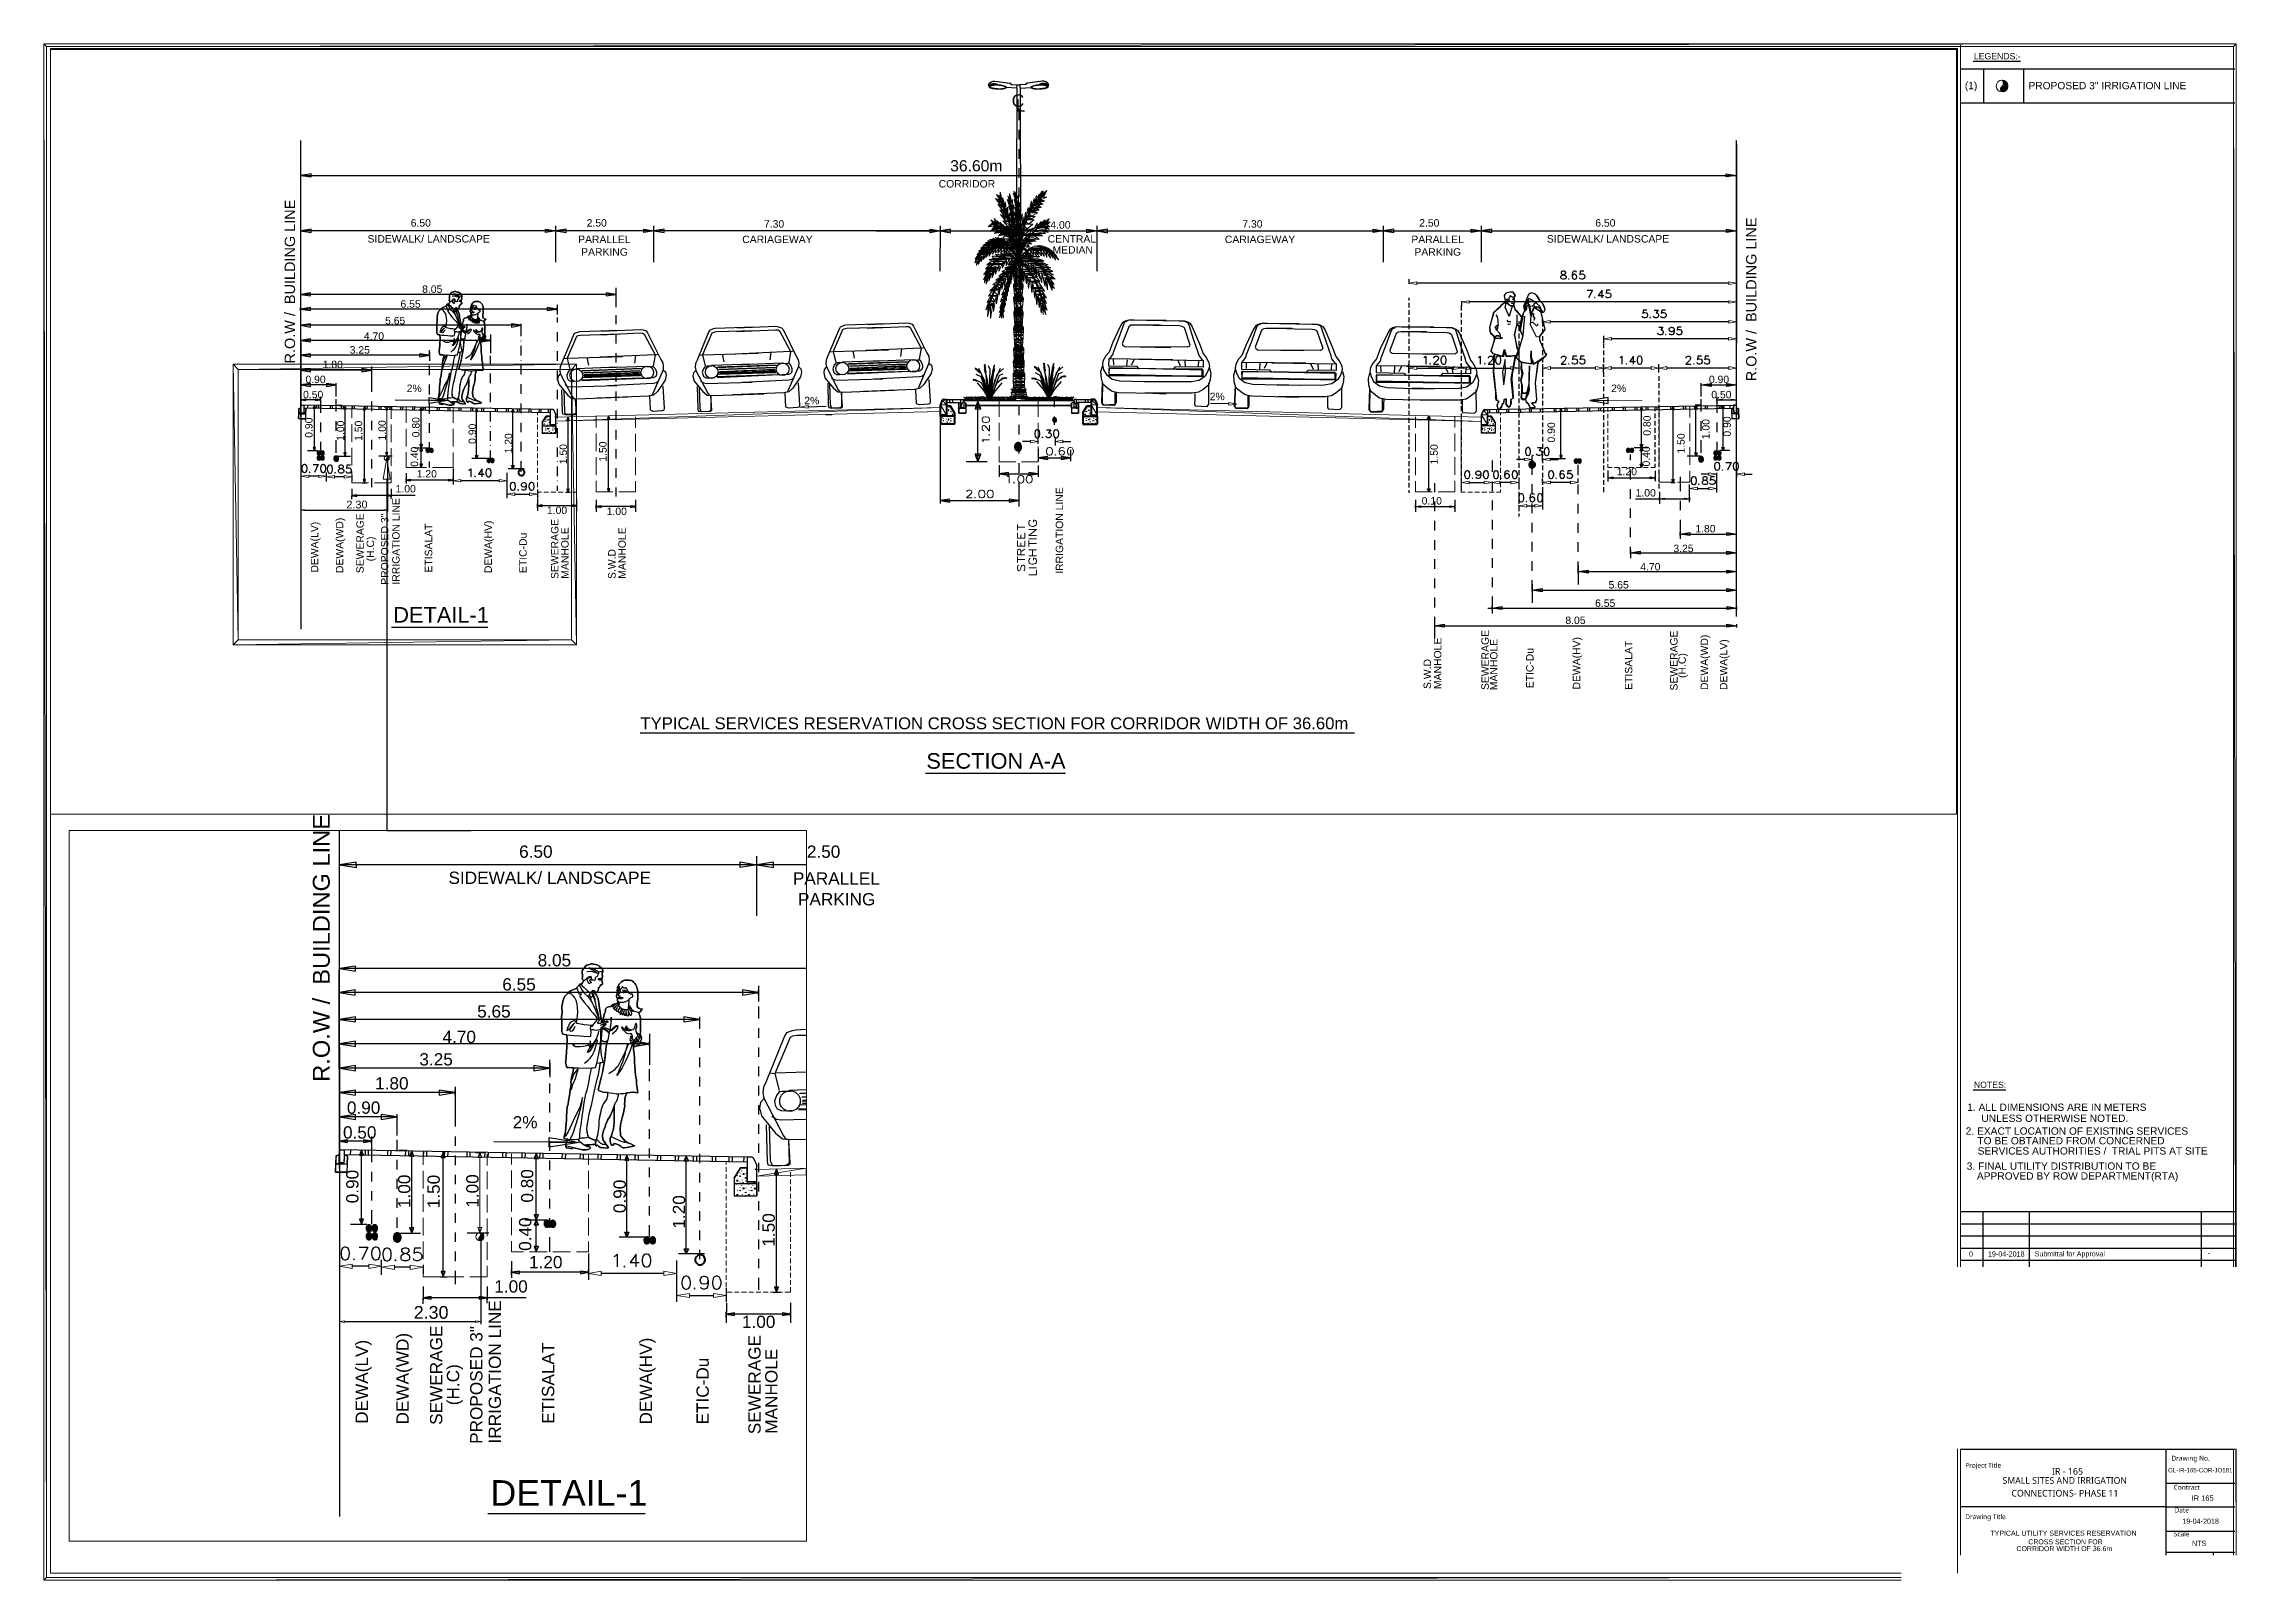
# Model space of a CAD drawing. Header units: inches. Extents: x 11 to 850, y 10 to 598.
import ezdxf

# ---------------------------------------------------------------- set-up
doc = ezdxf.new("R2010")
doc.units = ezdxf.units.IN
doc.header["$MEASUREMENT"] = 0
doc.layers.add('PDF_Geometry', color=7, linetype='Continuous')
doc.layers.add('PDF_Text', color=7, linetype='Continuous')
doc.styles.add('PDF Arial', font='arial.ttf')
doc.styles.add('PDF Segoe UI', font='segoeui.ttf')

msp = doc.modelspace()

# ---------------------------------------------------------------- texts
at = {"layer": 'PDF_Text', "attachment_point": 7}
for s, insert, char_height, style in [('\\W1.000794;LEGENDS:-', (749.46, 591.99), 2.3743, 'PDF Arial'), ('\\W1.001176;C', (381.45, 573.74), 4.7951, 'PDF Arial'), ('\\W1.000689;(1)', (746.01, 579.76), 2.7932, 'PDF Arial'), ('\\W1.000782;PROPOSED 3" IRRIGATION LINE', (770.33, 580.53), 2.7932, 'PDF Arial'), ('\\W1.001329;L', (382.97, 571.93), 4.7951, 'PDF Arial'), ('\\W1.000732;36.60m', (357.96, 549.09), 4.283, 'PDF Arial'), ('\\W1.000956;CORRIDOR', (353.54, 542.94), 2.8398, 'PDF Arial'), ('\\W1.000924;6.50', (151.62, 527.98), 2.8398, 'PDF Arial'), ('\\W1.000887;2.50', (218.91, 527.98), 2.8398, 'PDF Arial'), ('\\W1.001067;7.30', (286.74, 527.59), 2.8398, 'PDF Arial'), ('\\W1.001212;4.00', (396.26, 527.2), 2.8398, 'PDF Arial'), ('\\W1.001067;7.30', (469.69, 527.59), 2.8398, 'PDF Arial'), ('\\W1.000887;2.50', (537.32, 527.98), 2.8398, 'PDF Arial'), ('\\W1.000924;6.50', (604.66, 527.98), 2.8398, 'PDF Arial'), ('\\W1.000873;SIDEWALK/ LANDSCAPE', (135.13, 521.87), 2.8398, 'PDF Arial'), ('\\W1.000965;PARALLEL', (215.65, 521.72), 2.8398, 'PDF Arial'), ('\\W1.000826;CARIAGEWAY', (278.43, 521.68), 2.8398, 'PDF Arial'), ('\\W1.000881;CENTRAL', (395.23, 521.87), 2.8398, 'PDF Arial'), ('\\W1.000937;MEDIAN', (397.09, 517.69), 2.8398, 'PDF Arial'), ('\\W1.000826;CARIAGEWAY', (463, 521.68), 2.8398, 'PDF Arial'), ('\\W1.000965;PARALLEL', (534.32, 521.72), 2.8398, 'PDF Arial'), ('\\W1.000873;SIDEWALK/ LANDSCAPE', (586.16, 521.87), 2.8398, 'PDF Arial'), ('\\W1.000750;PARKING', (216.82, 516.86), 2.8398, 'PDF Arial'), ('\\W1.000750;PARKING', (535.49, 516.86), 2.8398, 'PDF Arial'), ('\\W1.001237;8.05', (155.99, 502.62), 2.8398, 'PDF Arial'), ('\\W1.000887;6.55', (147.72, 496.96), 2.8398, 'PDF Arial'), ('\\W1.001212;4.70', (133.71, 484.67), 2.8398, 'PDF Arial'), ('\\W1.001098;5.65', (141.82, 490.59), 2.8398, 'PDF Arial'), ('\\W1.001221;3.25', (128.29, 479.4), 2.8398, 'PDF Arial'), ('\\W1.001136;0.90', (111.38, 468.09), 2.8398, 'PDF Arial'), ('\\W1.001125;1.80', (117.96, 473.81), 2.8398, 'PDF Arial'), ('\\W1.001136;0.90', (648.12, 468.09), 2.8398, 'PDF Arial'), ('\\W1.001136;0.50', (110.47, 462.3), 2.8398, 'PDF Arial'), ('\\W1.001233;2%', (150.1, 464.71), 2.8398, 'PDF Arial'), ('\\W1.001233;2%', (302.15, 460.03), 2.8398, 'PDF Arial'), ('\\W1.001233;2%', (457.2, 461.59), 2.8398, 'PDF Arial'), ('\\W1.001233;2%', (610.75, 464.71), 2.8398, 'PDF Arial'), ('\\W1.001136;0.50', (649.03, 462.3), 2.8398, 'PDF Arial'), ('\\W1.001125;1.00', (145.86, 426.27), 2.8398, 'PDF Arial'), ('\\W1.001125;1.20', (153.92, 431.99), 2.8398, 'PDF Arial'), ('\\W1.001125;1.20', (612.88, 432.84), 2.8398, 'PDF Arial'), ('\\W1.001125;1.00', (620.1, 424.71), 2.8398, 'PDF Arial'), ('\\W1.001125;1.00', (203.74, 418.01), 2.8398, 'PDF Arial'), ('\\W1.001125;1.00', (226.57, 417.62), 2.8398, 'PDF Arial'), ('\\W1.001136;0.10', (538.28, 421.65), 2.8398, 'PDF Arial'), ('\\W1.001125;1.80', (642.93, 410.99), 2.8398, 'PDF Arial'), ('\\W1.001221;3.25', (634.53, 403.44), 2.8398, 'PDF Arial'), ('\\W1.001212;4.70', (621.86, 396.42), 2.8398, 'PDF Arial'), ('\\W1.001098;5.65', (609.75, 389.52), 2.8398, 'PDF Arial'), ('\\W1.001237;8.05', (593.23, 375.93), 2.8398, 'PDF Arial'), ('\\W1.000887;6.55', (604.6, 382.5), 2.8398, 'PDF Arial'), ('\\W1.000754;TYPICAL SERVICES RESERVATION CROSS SECTION FOR CORRIDOR WIDTH OF 36.60m', (239.49, 335.64), 4.5623, 'PDF Arial'), ('\\W1.000924;6.50', (193.09, 286.47), 4.7019, 'PDF Arial'), ('\\W1.000887;2.50', (303.14, 286.47), 4.7019, 'PDF Arial'), ('\\W1.000873;SIDEWALK/ LANDSCAPE', (166.08, 276.46), 4.7019, 'PDF Arial'), ('\\W1.000965;PARALLEL', (297.79, 276.28), 4.7019, 'PDF Arial'), ('\\W1.000750;PARKING', (299.74, 268.26), 4.7019, 'PDF Arial'), ('\\W1.001237;8.05', (200.19, 244.92), 4.7019, 'PDF Arial'), ('\\W1.000887;6.55', (186.65, 235.68), 4.7019, 'PDF Arial'), ('\\W1.001098;5.65', (177.05, 225.34), 4.7019, 'PDF Arial'), ('\\W1.001212;4.70', (163.79, 215.59), 4.7019, 'PDF Arial'), ('\\W1.001220;3.25', (154.94, 207), 4.7019, 'PDF Arial'), ('\\W1.001125;1.80', (138.01, 197.83), 4.7019, 'PDF Arial'), ('\\W1.001136;0.90', (127.23, 188.53), 4.7019, 'PDF Arial'), ('\\W1.000660;NOTES:', (749.47, 198.46), 2.3743, 'PDF Arial'), ('\\W1.001233;2%', (190.63, 182.97), 4.7019, 'PDF Arial'), ('\\W1.000790;1. ALL DIMENSIONS ARE IN METERS', (746.91, 189.67), 2.7932, 'PDF Arial'), ('\\W1.000742;UNLESS OTHERWISE NOTED.', (752.32, 185.44), 2.7932, 'PDF Arial'), ('\\W1.001136;0.50', (125.73, 179.04), 4.7019, 'PDF Arial'), ('\\W1.000779;2. EXACT LOCATION OF EXISTING SERVICES', (746.34, 180.56), 2.7932, 'PDF Arial'), ('\\W1.000750;TO BE OBTAINED FROM CONCERNED', (750.81, 176.86), 2.7932, 'PDF Arial'), ('\\W1.000799;3. FINAL UTILITY DISTRIBUTION TO BE', (746.72, 167.16), 2.7932, 'PDF Arial'), ('\\W1.000784;SERVICES AUTHORITIES /', (750.89, 172.95), 2.7932, 'PDF Arial'), ('\\W1.000833;TRIAL PITS AT SITE', (802.2, 172.95), 2.7932, 'PDF Arial'), ('\\W1.000800;APPROVED BY ROW DEPARTMENT(RTA)', (750.61, 162.56), 2.7932, 'PDF Arial'), ('\\W1.001125;1.20', (196.87, 129.41), 4.7019, 'PDF Arial'), ('\\W1.001712;0', (747.58, 133.95), 1.9553, 'PDF Arial'), ('\\W1.000860;19-04-2018', (754.85, 133.95), 1.9553, 'PDF Arial'), ('\\W1.000923;Submittal for Approval', (772.69, 133.44), 1.9553, 'PDF Arial'), ('\\W1.000575;-', (838.92, 134.37), 1.8156, 'PDF Arial'), ('\\W1.001125;1.00', (183.6, 120.11), 4.7019, 'PDF Arial'), ('\\W1.001125;1.00', (278.3, 106.59), 4.7019, 'PDF Arial'), ('\\W0.999980;Project Title', (746.15, 52.51), 1.867, 'PDF Segoe UI'), ('\\W1.020758;IR - 165', (779.29, 50.5), 2.5501, 'PDF Segoe UI'), ('\\W1.000331;Drawing No.', (825.04, 55.25), 1.867, 'PDF Segoe UI'), ('\\W1.000119;SMALL SITES AND IRRIGATION', (760.43, 46.99), 2.5501, 'PDF Segoe UI'), ('\\W1.011218;CONNECTIONS- PHASE 11', (763.82, 42.11), 2.5501, 'PDF Segoe UI'), ('\\W1.000314;Contract', (825.89, 44.72), 1.867, 'PDF Segoe UI'), ('\\W1.000180;Drawing Title', (746.15, 32.87), 1.867, 'PDF Segoe UI'), ('\\W0.999934;Date', (826.21, 36.01), 1.867, 'PDF Segoe UI'), ('\\W1.000825;TYPICAL UTILITY SERVICES RESERVATION', (755.79, 27.16), 1.9087, 'PDF Arial'), ('\\W1.000885;CROSS SECTION FOR', (770.26, 23.84), 1.9087, 'PDF Arial'), ('\\W0.999365;Scale', (825.92, 26.9), 1.867, 'PDF Segoe UI'), ('\\W1.000706;CORRIDOR WIDTH OF 36.6m', (765.74, 21.24), 1.9087, 'PDF Arial')]:
    msp.add_mtext(s, dxfattribs=dict(at, insert=insert, char_height=char_height, style=style))
at = {"layer": 'PDF_Text', "attachment_point": 7, "rotation": 90, "style": 'PDF Arial'}
for s, insert, char_height in [('\\W1.000763;BUILDING LINE', (107.45, 498.36), 3.9571), ('\\W1.000763;BUILDING LINE', (666.37, 491.53), 3.9571), ('\\W1.000550;R.O.W /', (107.45, 475.66), 3.9571), ('\\W1.000550;R.O.W /', (666.37, 468.83), 3.9571), ('\\W1.001136;0.90', (114.13, 447.23), 2.8398), ('\\W1.001125;1.00', (126.23, 446.06), 2.8398), ('\\W1.001125;1.50', (133.12, 446.06), 2.8398), ('\\W1.001136;0.80', (155.04, 447.42), 2.8398), ('\\W1.001136;0.90', (589.28, 445.41), 2.8398), ('\\W1.001136;0.80', (625.9, 448.01), 2.8398), ('\\W1.001125;1.00', (648.4, 446.65), 2.8398), ('\\W1.001136;0.90', (656.53, 447.68), 2.8398), ('\\W1.001136;0.90', (176.63, 444.89), 2.8398), ('\\W1.001125;1.20', (190.48, 441.25), 2.8398), ('\\W1.001125;1.50', (211.42, 437.09), 2.8398), ('\\W1.001125;1.50', (226.58, 438.07), 2.8398), ('\\W1.001125;1.50', (544.47, 437.02), 2.8398), ('\\W1.001125;1.50', (638.9, 441.19), 2.8398), ('\\W1.001136;0.40', (154.52, 436.11), 2.8398), ('\\W1.001136;0.40', (625.57, 436.24), 2.8398), ('\\W1.000757;IRRIGATION LINE', (401.2, 395.21), 2.8398), ('\\W1.000703;DEWA(LV)', (117.13, 395.67), 2.8398), ('\\W1.000625;DEWA(WD)', (126.69, 395.47), 2.8398), ('\\W1.000940;SEWERAGE', (133.7, 395.41), 2.8398), ('\\W1.000732;ETISALAT', (159.91, 395.67), 2.8398), ('\\W1.000665;DEWA(HV)', (183.53, 395.47), 2.8398), ('\\W1.000940;SEWERAGE', (208.17, 393.2), 2.8398), ('\\W1.000808;MANHOLE', (212.07, 393.31), 2.8398), ('\\W1.000808;MANHOLE', (233.92, 393.31), 2.8398), ('\\W1.000620;(H.C)', (138.46, 399.96), 2.8398), ('\\W1.000644;ETIC-Du', (196.01, 395.48), 2.8398), ('\\W1.001041;S.W.D', (230.02, 393.2), 2.8398), ('\\W1.000808;MANHOLE', (545.84, 351.1), 2.8398), ('\\W1.000940;SEWERAGE', (563.98, 350.73), 2.8398), ('\\W1.000808;MANHOLE', (567.3, 350.65), 2.8398), ('\\W1.000665;DEWA(HV)', (599.76, 350.92), 2.8398), ('\\W1.000732;ETISALAT', (618.87, 350.8), 2.8398), ('\\W1.000940;SEWERAGE', (636.17, 350.53), 2.8398), ('\\W1.000625;DEWA(WD)', (648.66, 350.73), 2.8398), ('\\W1.000703;DEWA(LV)', (656.01, 350.73), 2.8398), ('\\W1.001041;S.W.D', (541.87, 351.12), 2.8398), ('\\W1.000644;ETIC-Du', (581.09, 351.38), 2.8398), ('\\W1.000620;(H.C)', (640.14, 355.34), 2.8398), ('\\W1.000762;BUILDING LINE', (120.76, 237.96), 6.471), ('\\W1.000550;R.O.W /', (120.76, 200.83), 6.471), ('\\W1.001136;0.90', (131.72, 154.35), 4.7019), ('\\W1.001125;1.00', (151.56, 152.52), 4.7019), ('\\W1.001125;1.50', (162.81, 152.45), 4.7019), ('\\W1.001136;0.80', (198.58, 154.61), 4.7019), ('\\W1.001136;0.90', (233.96, 150.58), 4.7019), ('\\W1.001125;1.20', (256.65, 144.65), 4.7019), ('\\W1.001136;0.40', (197.8, 136.14), 4.7019), ('\\W1.001125;1.50', (290.93, 137.75), 4.7019), ('\\W1.000703;DEWA(LV)', (136.66, 69.97), 4.7019), ('\\W1.000625;DEWA(WD)', (152.27, 69.71), 4.7019), ('\\W1.000940;SEWERAGE', (163.78, 69.57), 4.7019), ('\\W1.000732;ETISALAT', (206.58, 69.99), 4.7019), ('\\W1.000665;DEWA(HV)', (245.34, 69.71), 4.7019), ('\\W1.000940;SEWERAGE', (285.53, 65.99), 4.7019), ('\\W1.000620;(H.C)', (171.59, 77.08), 4.7019), ('\\W1.000644;ETIC-Du', (265.69, 69.72), 4.7019), ('\\W1.000807;MANHOLE', (291.97, 66.18), 4.7019)]:
    msp.add_mtext(s, dxfattribs=dict(at, insert=insert, char_height=char_height))
at = {"layer": 'PDF_Text', "color": 1, "attachment_point": 7, "rotation": 90, "style": 'PDF Arial'}
for s, insert, char_height in [('\\W1.001125;1.00', (142.16, 446.19), 2.8398), ('\\W1.000757;IRRIGATION LINE', (147.43, 391.05), 2.8398), ('\\W1.000844;PROPOSED 3"', (143.14, 390.98), 2.8398), ('\\W1.001125;1.00', (177.64, 152.65), 4.7019), ('\\W1.000757;IRRIGATION LINE', (186.22, 62.47), 4.7019), ('\\W1.000844;PROPOSED 3"', (179.13, 62.3), 4.7019)]:
    msp.add_mtext(s, dxfattribs=dict(at, insert=insert, char_height=char_height))
at = {"layer": 'PDF_Text', "color": 1, "attachment_point": 7, "style": 'PDF Arial'}
for s, insert, char_height in [('\\W1.000887;2.30', (127.02, 420.15), 2.9795), ('\\W1.000829;DETAIL-1', (144.96, 376.5), 5.9589), ('\\W1.000915;SECTION A-A', (348.84, 320.53), 5.9589), ('\\W1.000887;2.30', (152.78, 110.09), 4.8882), ('\\W1.000829;DETAIL-1', (182.12, 38.64), 9.7763)]:
    msp.add_mtext(s, dxfattribs=dict(at, insert=insert, char_height=char_height))
at = {"layer": 'PDF_Text', "color": 82, "true_color": 0x2eb800, "attachment_point": 7, "style": 'PDF Arial'}
for s, insert, char_height in [('\\W1.000744;GL-IR-165-COR-JO181', (823.75, 51.36), 1.6759), ('\\W1.000904;IR 165', (832.73, 40.49), 2.0484), ('\\W1.000860;19-04-2018', (829.19, 31.71), 1.9553), ('\\W1.000607;NTS', (832.87, 23.26), 1.9553)]:
    msp.add_mtext(s, dxfattribs=dict(at, insert=insert, char_height=char_height))

# ---------------------------------------------------------------- linework, layer by layer
at = {"layer": 'PDF_Geometry', "lineweight": 0}
for points in [[(849.77, 597.95), (12.36, 596.91), (11.32, 597.95), (849.77, 597.95)], [(12.36, 596.91), (11.32, 597.95), (12.36, 11.19), (12.36, 596.91)], [(11.32, 597.95), (12.36, 11.19), (11.32, 10.15), (11.32, 597.95)], [(848.73, 596.91), (849.77, 597.95), (12.36, 596.91), (848.73, 596.91)], [(743.17, 129.97), (743.17, 596.19), (13.86, 596.19), (13.86, 12.88)], [(13.86, 303.2), (742.78, 303.2), (742.78, 595.74), (13.86, 595.74), (13.86, 303.2)], [(849.77, 597.95), (848.73, 596.91)], [(849.55, 129.97), (848.73, 596.91), (849.77, 597.95), (849.77, 129.97)], [(849.55, 129.97), (848.73, 596.91), (848.73, 129.97)], [(113.56, 548.26), (109.66, 547.61), (113.56, 547.61), (113.56, 548.26)], [(109.66, 547.61), (113.56, 547.61), (113.56, 547.02), (109.66, 547.61)], [(654.72, 548.26), (654.72, 547.61), (658.69, 547.61), (654.72, 548.26)], [(654.72, 547.61), (658.69, 547.61), (654.72, 547.02), (654.72, 547.61)], [(113.56, 526.99), (109.66, 526.34), (113.56, 526.34), (113.56, 526.99)], [(109.66, 526.34), (113.56, 526.34), (113.56, 525.76), (109.66, 526.34)], [(203.24, 527.06), (203.24, 526.41), (207.15, 526.41), (203.24, 527.06)], [(203.24, 525.76), (203.24, 525.76), (203.24, 526.41), (203.24, 525.76)], [(203.24, 525.76), (203.24, 526.41), (207.15, 526.41), (203.24, 525.76)], [(211.05, 526.99), (207.15, 526.34), (211.05, 526.34), (211.05, 526.99)], [(207.15, 526.34), (211.05, 526.34), (211.05, 525.76), (207.15, 526.34)], [(240.77, 526.99), (240.77, 526.41), (244.67, 526.41), (240.77, 526.99)], [(240.77, 526.41), (244.67, 526.41), (240.77, 525.76), (240.77, 526.41)], [(248.57, 526.99), (244.67, 526.34), (248.57, 526.34), (248.57, 526.99)], [(244.67, 526.34), (248.57, 526.34), (248.57, 525.76), (244.67, 526.34)], [(350.29, 526.34), (354.13, 526.34), (350.29, 526.99), (350.29, 526.34)], [(354.13, 526.34), (350.29, 526.99), (354.13, 526.34)], [(350.29, 525.69), (350.29, 525.69), (350.29, 526.34), (350.29, 525.69)], [(350.29, 525.69), (350.29, 526.34), (354.13, 526.34), (350.29, 525.69)], [(358.09, 526.99), (354.19, 526.34), (358.09, 526.34), (358.09, 526.99)], [(354.19, 526.34), (358.09, 526.34), (358.09, 525.69), (354.19, 526.34)], [(410.25, 526.34), (414.16, 526.34), (410.25, 526.99), (410.25, 526.34)], [(414.16, 526.34), (410.25, 526.99), (414.16, 526.34)], [(410.25, 525.69), (410.25, 525.69), (410.25, 526.34), (410.25, 525.69)], [(410.25, 525.69), (410.25, 526.34), (414.16, 526.34), (410.25, 525.69)], [(418.06, 526.99), (414.16, 526.34), (418.06, 526.34), (418.06, 526.99)], [(414.16, 526.34), (418.06, 526.34), (418.06, 525.69), (414.16, 526.34)], [(519.77, 526.99), (519.77, 526.34), (523.68, 526.34), (519.77, 526.99)], [(519.77, 526.34), (523.68, 526.34), (519.77, 525.76), (519.77, 526.34)], [(527.58, 526.99), (523.68, 526.41), (527.58, 526.41), (527.58, 526.99)], [(523.68, 526.41), (527.58, 526.41), (527.58, 525.76), (523.68, 526.41)], [(557.23, 526.99), (557.23, 526.34), (561.14, 526.34), (557.23, 526.99)], [(557.23, 526.34), (561.14, 526.34), (557.23, 525.76), (557.23, 526.34)], [(565.04, 527.06), (561.14, 526.41), (565.04, 526.41), (565.04, 527.06)], [(561.14, 526.41), (565.04, 526.41), (565.04, 525.76), (561.14, 526.41)], [(654.79, 526.99), (654.79, 526.34), (658.69, 526.34), (654.79, 526.99)], [(654.79, 526.99), (658.69, 526.34), (658.69, 526.34), (654.79, 526.99)], [(654.79, 526.34), (658.69, 526.34), (654.79, 525.76), (654.79, 526.34)], [(536.42, 506.9), (536.42, 505.92), (533.43, 506.44), (536.42, 506.9)], [(655.7, 506.9), (655.7, 505.92), (658.69, 506.44), (655.7, 506.9)], [(556.45, 499.68), (556.45, 498.7), (553.46, 499.22), (556.45, 499.68)], [(655.7, 499.68), (655.7, 498.7), (658.69, 499.22), (655.7, 499.68)], [(587.41, 492.13), (587.41, 491.09), (584.42, 491.61), (587.41, 492.13)], [(655.7, 492.13), (655.7, 491.09), (658.69, 491.61), (655.7, 492.13)], [(610.82, 485.63), (610.82, 484.59), (607.83, 485.11), (610.82, 485.63)], [(655.63, 485.63), (655.63, 484.59), (658.69, 485.11), (655.63, 485.63)], [(536.36, 474.44), (536.36, 473.4), (533.37, 473.92), (536.36, 474.44)], [(550.41, 474.44), (550.41, 473.4), (553.4, 473.92), (550.41, 474.44)], [(556.39, 474.44), (556.39, 473.4), (553.4, 473.92), (556.39, 474.44)], [(572.39, 474.44), (572.39, 473.4), (575.38, 473.92), (572.39, 474.44)], [(587.54, 474.44), (587.54, 473.4), (584.55, 473.92), (587.54, 474.44)], [(604.78, 474.44), (604.78, 473.4), (607.77, 473.92), (604.78, 474.44)], [(610.76, 474.44), (610.76, 473.4), (607.77, 473.92), (610.76, 474.44)], [(626.04, 474.44), (626.04, 473.4), (629.03, 473.92), (626.04, 474.44)], [(632.03, 474.44), (632.03, 473.4), (629.03, 473.92), (632.03, 474.44)], [(655.7, 474.44), (655.7, 473.4), (658.69, 473.92), (655.7, 474.44)], [(158.63, 462.61), (158.63, 461.44), (165.65, 461.44), (158.63, 462.61)], [(158.63, 460.33), (158.63, 460.33), (158.63, 461.44), (158.63, 460.33)], [(158.63, 460.33), (158.63, 461.44), (165.65, 461.44), (158.63, 460.33)], [(162.66, 461.96), (165.65, 461.44), (162.66, 460.98), (162.66, 461.96)], [(368.57, 461.24), (367.46, 458.31), (369.67, 458.31), (368.57, 461.24)], [(368.57, 461.24), (367.65, 458.9), (369.48, 458.9), (368.57, 461.24)], [(609.65, 462.61), (602.63, 461.44), (609.65, 461.44), (609.65, 462.61)], [(605.69, 460.98), (602.63, 461.44), (605.62, 461.96), (605.69, 460.98)], [(602.63, 461.44), (609.65, 461.44), (609.65, 460.33), (602.63, 461.44)], [(303.59, 458.57), (300.6, 458.96), (303.59, 459.55), (303.59, 458.57)], [(367.46, 458.31), (369.67, 458.31), (369.67, 458.31), (367.46, 458.31)], [(367.65, 458.9), (369.48, 458.9), (369.48, 458.9), (367.65, 458.9)], [(464.56, 460.72), (467.55, 460.14), (464.49, 459.68), (464.56, 460.72)], [(388.66, 446.28), (388.66, 445.31), (391.65, 445.76), (388.66, 446.28)], [(401.08, 446.28), (401.08, 445.31), (398.09, 445.76), (401.08, 446.28)], [(369.67, 440.95), (369.67, 440.95), (367.46, 440.95), (369.67, 440.95)], [(369.67, 440.95), (367.46, 440.95), (368.57, 438.02), (369.67, 440.95)], [(367.65, 440.36), (367.65, 440.36), (369.48, 440.36), (367.65, 440.36)], [(367.65, 440.36), (369.48, 440.36), (368.57, 438.02), (367.65, 440.36)], [(369.48, 440.36), (369.48, 440.36), (369.48, 440.36)], [(395.23, 440.1), (391.65, 439.52), (395.23, 439.52), (395.23, 440.1)], [(391.65, 439.52), (395.23, 439.52), (395.29, 438.93), (391.65, 439.52)], [(400.37, 440.1), (400.37, 439.52), (404.01, 439.52), (400.37, 440.1)], [(400.37, 439.52), (404.01, 439.52), (400.37, 438.93), (400.37, 439.52)], [(577.59, 439.45), (577.59, 438.48), (580.58, 438.93), (577.59, 439.45)], [(587.48, 439.45), (587.48, 438.48), (584.42, 438.93), (587.48, 439.45)], [(112.65, 432.95), (112.65, 431.98), (109.66, 432.5), (112.65, 432.95)], [(116.49, 432.95), (116.49, 431.98), (119.48, 432.5), (116.49, 432.95)], [(122.47, 432.76), (122.47, 431.71), (119.48, 432.24), (122.47, 432.76)], [(126.18, 432.76), (126.18, 431.71), (129.17, 432.24), (126.18, 432.76)], [(170.86, 431.32), (170.86, 430.35), (167.86, 430.8), (170.86, 431.32)], [(185.42, 431.32), (185.42, 430.35), (188.42, 430.8), (185.42, 431.32)], [(380.27, 433.99), (376.63, 433.47), (380.27, 433.47), (380.27, 433.99)], [(376.63, 433.47), (380.27, 433.47), (380.27, 432.89), (376.63, 433.47)], [(388.01, 433.99), (388.01, 433.47), (391.59, 433.47), (388.01, 433.99)], [(388.01, 433.47), (391.59, 433.47), (388.01, 432.89), (388.01, 433.47)], [(556.45, 430.67), (556.45, 429.63), (553.46, 430.15), (556.45, 430.67)], [(562.11, 430.67), (562.11, 429.63), (565.17, 430.15), (562.11, 430.67)], [(568.16, 430.67), (568.16, 429.63), (565.17, 430.15), (568.16, 430.67)], [(572.39, 430.67), (572.39, 429.63), (575.38, 430.15), (572.39, 430.67)], [(587.48, 430.67), (587.48, 429.63), (584.48, 430.15), (587.48, 430.67)], [(595.15, 430.67), (595.15, 429.63), (598.14, 430.15), (595.15, 430.67)], [(643.73, 428.27), (643.73, 427.29), (640.74, 427.81), (643.73, 428.27)], [(648.09, 433.86), (648.09, 432.82), (651.08, 433.34), (648.09, 433.86)], [(648.09, 428.27), (648.09, 427.29), (651.08, 427.81), (648.09, 428.27)], [(661.68, 433.86), (661.68, 432.82), (658.69, 433.34), (661.68, 433.86)], [(191.41, 426.12), (191.41, 425.15), (188.42, 425.67), (191.41, 426.12)], [(197.07, 426.12), (197.07, 425.15), (200.06, 425.67), (197.07, 426.12)], [(357.7, 423.78), (354.13, 423.2), (357.77, 423.2), (357.7, 423.78)], [(354.13, 423.2), (357.77, 423.2), (357.77, 422.61), (354.13, 423.2)], [(380.53, 423.78), (380.53, 423.2), (384.17, 423.2), (380.53, 423.78)], [(380.53, 423.2), (384.17, 423.2), (380.53, 422.61), (380.53, 423.2)], [(578.44, 421.76), (578.44, 420.72), (575.44, 421.24), (578.44, 421.76)], [(581.49, 421.76), (581.49, 420.72), (584.48, 421.24), (581.49, 421.76)], [(20.95, 25.05), (302.94, 25.05), (302.94, 296.96), (20.95, 296.96), (20.95, 25.05)], [(130.79, 284.86), (124.42, 283.82), (130.79, 283.82), (130.79, 284.86)], [(124.42, 283.82), (130.79, 283.82), (130.86, 282.78), (124.42, 283.82)], [(277.58, 284.93), (277.58, 283.89), (283.95, 283.89), (277.58, 284.93)], [(277.58, 282.85), (277.58, 282.85), (277.58, 283.89), (277.58, 282.85)], [(277.58, 282.85), (277.58, 283.89), (283.95, 283.89), (277.58, 282.85)], [(290.33, 284.86), (283.95, 283.82), (290.33, 283.82), (290.33, 284.86)], [(283.95, 283.82), (290.33, 283.82), (290.33, 282.85), (283.95, 283.82)], [(204.54, 179.51), (204.54, 177.62), (216.06, 177.62), (204.54, 179.51)], [(204.54, 175.8), (204.54, 175.8), (204.54, 177.62), (204.54, 175.8)], [(204.54, 175.8), (204.54, 177.62), (216.06, 177.62), (204.54, 175.8)], [(211.18, 178.47), (216.06, 177.62), (211.18, 176.84), (211.18, 178.47)], [(129.3, 131.05), (129.3, 129.43), (124.42, 130.27), (129.3, 131.05)], [(135.61, 131.05), (135.61, 129.43), (140.48, 130.27), (135.61, 131.05)], [(145.43, 130.66), (145.43, 129.04), (140.48, 129.88), (145.43, 130.66)], [(151.41, 130.66), (151.41, 129.04), (156.35, 129.88), (151.41, 130.66)], [(224.51, 128.39), (224.51, 126.7), (219.57, 127.54), (224.51, 128.39)], [(248.38, 128.39), (248.38, 126.7), (253.26, 127.54), (248.38, 128.39)], [(258.2, 119.87), (258.2, 118.24), (253.26, 119.02), (258.2, 119.87)], [(267.43, 119.87), (267.43, 118.24), (272.31, 119.02), (267.43, 119.87)], [(743.17, 12.88), (743.17, 60.41)], [(848.73, 60.41), (848.73, 19.66)], [(849.75, 19.66), (849.68, 60.41)], [(849.75, 19.66), (849.68, 60.41)], [(849.77, 60.41), (849.77, 19.66)], [(12.36, 11.19), (11.32, 10.15), (721.62, 11.16)], [(11.32, 10.15), (721.62, 11.16)], [(721.62, 10.15), (11.32, 10.15)], [(721.62, 11.19), (12.36, 11.19)], [(13.86, 12.88), (721.62, 12.88)]]:
    msp.add_lwpolyline(points, dxfattribs=at)
at = {"layer": 'PDF_Geometry', "lineweight": 13}
for points in [[(744.28, 129.97), (744.28, 597.43)], [(744.28, 19.66), (744.28, 60.41)]]:
    msp.add_lwpolyline(points, dxfattribs=at)
at = {"layer": 'PDF_Geometry', "lineweight": 25}
for points in [[(744.28, 588.39), (849.24, 588.39)], [(749.22, 591.31), (767.3, 591.31)], [(753.19, 588.39), (753.19, 575.38)], [(768.47, 588.39), (768.47, 575.38)], [(384.17, 573.23), (384.17, 568.68)], [(744.28, 575.38), (849.24, 575.38)], [(384.17, 566.86), (384.17, 566.86)], [(384.17, 565.04), (384.17, 561.33)], [(109.66, 455.32), (109.66, 561.01)], [(384.17, 559.51), (384.17, 559.51)], [(384.17, 557.69), (384.17, 553.98)], [(658.69, 378.91), (658.69, 561.01)], [(658.69, 559.51), (658.69, 483.61)], [(113.56, 548.26), (109.66, 547.61), (113.56, 547.02), (113.56, 548.26)], [(109.66, 547.61), (658.95, 547.61)], [(384.17, 552.16), (384.17, 552.16)], [(384.17, 550.34), (384.17, 546.63)], [(654.72, 548.26), (658.69, 547.61), (654.72, 547.02), (654.72, 548.26)], [(384.17, 544.81), (384.17, 544.81)], [(384.17, 542.99), (384.17, 539.28)], [(384.17, 537.46), (384.17, 537.46)], [(207.15, 514.44), (207.15, 528.36)], [(244.67, 514.38), (244.67, 528.36)], [(244.67, 514.38), (244.67, 528.36)], [(354.13, 510.93), (354.19, 528.29)], [(384.17, 535.64), (384.17, 531.94)], [(384.17, 530.11), (384.17, 530.11)], [(384.17, 528.29), (384.17, 515.74)], [(384.17, 528.29), (384.17, 524.59)], [(414.16, 510.93), (414.16, 528.29)], [(523.68, 514.38), (523.68, 528.36)], [(523.68, 514.38), (523.68, 528.36)], [(561.14, 514.44), (561.14, 528.36)], [(113.56, 526.99), (109.66, 526.34), (113.56, 525.76), (113.56, 526.99)], [(285.97, 526.34), (109.66, 526.34)], [(203.24, 527.06), (207.15, 526.41), (203.24, 525.76), (203.24, 527.06)], [(211.05, 526.99), (207.15, 526.34), (211.05, 525.76), (211.05, 526.99)], [(207.15, 520.62), (207.15, 521.98)], [(240.77, 526.99), (244.67, 526.41), (240.77, 525.76), (240.77, 526.99)], [(248.57, 526.99), (244.67, 526.34), (248.57, 525.76), (248.57, 526.99)], [(244.67, 520.62), (244.67, 521.98)], [(244.67, 520.62), (244.67, 521.98)], [(315.95, 526.34), (285.97, 526.34)], [(353.48, 526.34), (315.95, 526.34)], [(329.48, 526.34), (384.17, 526.34), (438.87, 526.34)], [(350.29, 526.99), (354.13, 526.34), (350.29, 525.69), (350.29, 526.99)], [(358.09, 526.99), (354.19, 526.34), (358.09, 525.69), (358.09, 526.99)], [(384.17, 522.77), (384.17, 522.77)], [(384.17, 520.94), (384.17, 517.24)], [(410.25, 526.99), (414.16, 526.34), (410.25, 525.69), (410.25, 526.99)], [(418.06, 526.99), (414.16, 526.34), (418.06, 525.69), (418.06, 526.99)], [(414.87, 526.34), (452.4, 526.34)], [(452.4, 526.34), (482.38, 526.34)], [(482.38, 526.34), (658.69, 526.34)], [(519.77, 526.99), (523.68, 526.34), (519.77, 525.76), (519.77, 526.99)], [(527.58, 526.99), (523.68, 526.41), (527.58, 525.76), (527.58, 526.99)], [(523.68, 520.62), (523.68, 521.98)], [(523.68, 520.62), (523.68, 521.98)], [(557.23, 526.99), (561.14, 526.34), (557.23, 525.76), (557.23, 526.99)], [(565.04, 527.06), (561.14, 526.41), (565.04, 525.76), (565.04, 527.06)], [(561.14, 520.62), (561.14, 521.98)], [(654.79, 526.99), (658.69, 526.34), (654.79, 525.76), (654.79, 526.99)], [(384.17, 515.42), (384.17, 515.42)], [(384.17, 513.6), (384.17, 509.89)], [(109.59, 483.81), (109.59, 504.03)], [(230.1, 504.62), (230.1, 497.21)], [(384.17, 508.07), (384.17, 508.07)], [(384.17, 506.25), (384.17, 501.69)], [(533.43, 506.18), (533.43, 507.94)], [(655.7, 506.44), (536.42, 506.44)], [(592.22, 510.93), (591.77, 510.8), (591.64, 510.47), (591.64, 510.21), (591.77, 509.89), (592.09, 509.76), (592.68, 509.63), (593.07, 509.5), (593.39, 509.17), (593.52, 508.91), (593.52, 508.46), (593.39, 508.2), (593.2, 508.07), (592.81, 507.94), (592.22, 507.94), (591.77, 508.07), (591.64, 508.2), (591.51, 508.46), (591.51, 508.91), (591.64, 509.17), (591.96, 509.5), (592.35, 509.63), (592.94, 509.76), (593.2, 509.89), (593.39, 510.21), (593.39, 510.47), (593.2, 510.8), (592.81, 510.93), (592.22, 510.93)], [(594.5, 508.2), (594.37, 508.07), (594.5, 507.94), (594.63, 508.07)], [(597.49, 510.47), (597.36, 510.8), (596.97, 510.93), (596.65, 510.93), (596.26, 510.8), (595.93, 510.34), (595.8, 509.63), (595.8, 508.91), (595.93, 508.33), (596.26, 508.07), (596.65, 507.94), (596.78, 507.94), (597.23, 508.07), (597.49, 508.33), (597.62, 508.78), (597.62, 508.91), (597.49, 509.37), (597.23, 509.63), (596.78, 509.76), (596.65, 509.76), (596.26, 509.63), (595.93, 509.37), (595.8, 508.91)], [(600.35, 510.93), (598.92, 510.93), (598.79, 509.63), (598.92, 509.76), (599.38, 509.89), (599.77, 509.89), (600.22, 509.76), (600.48, 509.5), (600.68, 509.04), (600.68, 508.78), (600.48, 508.33), (600.22, 508.07), (599.77, 507.94), (599.38, 507.94), (598.92, 508.07), (598.79, 508.2), (598.66, 508.46)], [(601.52, 503.71), (603.54, 503.71), (602.11, 500.72)], [(607.25, 500.72), (607.25, 503.71), (605.82, 501.69), (607.96, 501.69)], [(610.37, 503.71), (608.94, 503.71), (608.81, 502.41), (608.94, 502.54), (609.39, 502.67), (609.78, 502.67), (610.24, 502.54), (610.5, 502.28), (610.63, 501.82), (610.63, 501.56), (610.5, 501.11), (610.24, 500.85), (609.78, 500.72), (609.39, 500.72), (608.94, 500.85), (608.81, 500.98), (608.68, 501.24)], [(658.69, 505.53), (658.69, 507.94)], [(658.75, 483.81), (658.69, 504.03)], [(109.53, 495.78), (109.53, 497.08)], [(113.3, 497.08), (109.53, 496.49), (113.3, 495.91), (113.3, 497.08)], [(207.6, 496.49), (109.53, 496.49)], [(109.59, 501.43), (109.59, 502.73)], [(113.36, 502.73), (109.59, 502.08), (113.36, 501.5), (113.36, 502.73)], [(230.1, 502.08), (109.59, 502.08)], [(109.66, 455.32), (109.59, 501.76)], [(203.83, 495.91), (207.6, 496.49), (203.83, 497.08), (203.83, 495.91)], [(207.6, 498.05), (207.6, 496.75)], [(207.6, 497.66), (207.6, 494.41)], [(207.6, 495.97), (207.6, 497.08)], [(226.33, 501.5), (230.1, 502.08), (226.33, 502.73), (226.33, 501.5)], [(533.37, 500.78), (533.37, 499.74)], [(533.37, 498.83), (533.37, 497.01)], [(533.37, 496.04), (533.37, 494.21)], [(553.4, 497.99), (553.4, 495.97)], [(553.4, 495.06), (553.4, 493.24)], [(553.46, 499.48), (553.46, 497.73)], [(655.7, 499.22), (556.45, 499.22)], [(604.52, 500.98), (604.39, 500.85), (604.52, 500.72), (604.65, 500.85)], [(624.35, 496.1), (622.92, 496.1), (622.79, 494.8), (622.92, 494.99), (623.31, 495.12), (623.77, 495.12), (624.22, 494.99), (624.48, 494.67), (624.61, 494.28), (624.61, 493.95), (624.48, 493.56), (624.22, 493.24), (623.77, 493.11), (623.31, 493.11), (622.92, 493.24), (622.79, 493.37), (622.6, 493.69)], [(627.21, 496.1), (628.77, 496.1), (627.93, 494.99), (628.32, 494.99), (628.64, 494.8), (628.77, 494.67), (628.9, 494.28), (628.9, 493.95), (628.77, 493.56), (628.51, 493.24), (628.06, 493.11), (627.6, 493.11), (627.21, 493.24), (627.08, 493.37), (626.89, 493.69)], [(631.5, 496.1), (630.07, 496.1), (629.88, 494.8), (630.07, 494.99), (630.46, 495.12), (630.92, 495.12), (631.31, 494.99), (631.63, 494.67), (631.77, 494.28), (631.77, 493.95), (631.63, 493.56), (631.31, 493.24), (630.92, 493.11), (630.46, 493.11), (630.07, 493.24), (629.88, 493.37), (629.75, 493.69)], [(658.69, 502.54), (658.69, 490.12)], [(658.69, 502.54), (658.69, 497.73)], [(113.36, 490.83), (109.59, 490.25), (113.36, 489.6), (113.36, 490.83)], [(193.88, 490.25), (109.59, 490.25)], [(182.11, 486.8), (182.11, 479.58)], [(190.17, 489.6), (193.88, 490.25), (190.17, 490.83), (190.17, 489.6)], [(193.88, 489.66), (193.88, 490.83)], [(207.6, 493.24), (207.6, 491.35)], [(207.6, 489.47), (207.6, 489.47)], [(207.6, 487.65), (207.6, 484)], [(230.1, 494.08), (230.1, 490.64)], [(230.1, 488.82), (230.1, 488.82)], [(230.1, 487), (230.1, 483.35)], [(533.37, 493.3), (533.37, 491.48)], [(533.37, 490.57), (533.37, 488.75)], [(533.37, 487.78), (533.37, 485.95)], [(553.4, 492.33), (553.4, 490.51)], [(553.4, 489.6), (553.4, 487.71)], [(553.4, 486.8), (553.4, 484.98)], [(575.44, 491.87), (575.44, 490.77)], [(575.44, 489.86), (575.44, 487.97)], [(575.44, 487.06), (575.44, 485.24)], [(584.42, 491.22), (584.42, 493.11)], [(584.48, 491.87), (584.48, 489.86)], [(584.48, 488.88), (584.48, 487.06)], [(655.7, 491.61), (587.41, 491.61)], [(625.65, 493.37), (625.46, 493.24), (625.65, 493.11), (625.78, 493.24)], [(628.97, 489.6), (630.53, 489.6), (629.68, 488.49), (630.07, 488.49), (630.4, 488.36), (630.53, 488.17), (630.66, 487.78), (630.66, 487.45), (630.53, 487.06), (630.2, 486.74), (629.81, 486.61), (629.36, 486.61), (628.97, 486.74), (628.77, 486.93), (628.64, 487.19)], [(631.63, 486.93), (631.5, 486.74), (631.63, 486.61), (631.83, 486.74)], [(634.82, 488.62), (634.69, 488.17), (634.37, 487.91), (633.98, 487.78), (633.78, 487.78), (633.39, 487.91), (633.07, 488.17), (632.94, 488.62), (632.94, 488.75), (633.07, 489.21), (633.39, 489.47), (633.78, 489.6), (633.98, 489.6), (634.37, 489.47), (634.69, 489.21), (634.82, 488.62), (634.82, 487.91), (634.69, 487.19), (634.37, 486.74), (633.98, 486.61), (633.65, 486.61), (633.26, 486.74), (633.07, 487.06)], [(637.49, 489.6), (636.06, 489.6), (635.93, 488.36), (636.06, 488.49), (636.51, 488.62), (636.97, 488.62), (637.36, 488.49), (637.68, 488.17), (637.81, 487.78), (637.81, 487.45), (637.68, 487.06), (637.36, 486.74), (636.97, 486.61), (636.51, 486.61), (636.06, 486.74), (635.93, 486.93), (635.8, 487.19)], [(113.36, 485.11), (109.59, 484.46), (113.36, 483.87), (113.36, 485.11)], [(182.11, 484.46), (109.59, 484.46)], [(109.59, 478.09), (109.59, 479.39)], [(113.36, 479.39), (109.59, 478.8), (113.36, 478.22), (113.36, 479.39)], [(158.82, 478.8), (109.59, 478.8)], [(109.66, 483.68), (109.66, 373.96)], [(155.05, 478.22), (158.82, 478.8), (155.05, 479.39), (155.05, 478.22)], [(158.82, 478.54), (158.82, 480.75)], [(158.82, 479.97), (158.82, 476.72)], [(158.82, 478.28), (158.82, 479.39)], [(178.34, 483.87), (182.11, 484.46), (178.34, 485.11), (178.34, 483.87)], [(182.11, 483.94), (182.11, 485.11)], [(182.11, 479.39), (182.11, 479.39)], [(182.11, 475.48), (182.11, 478.61)], [(207.6, 482.12), (207.6, 482.12)], [(207.6, 480.3), (207.6, 476.65)], [(230.1, 481.47), (230.1, 481.47)], [(230.1, 479.65), (230.1, 476)], [(533.37, 485.04), (533.37, 483.22)], [(533.37, 482.31), (533.37, 480.49)], [(533.37, 479.52), (533.37, 477.7)], [(539.09, 477.83), (539.35, 478.02), (539.8, 478.41), (539.8, 475.42)], [(542.93, 477.7), (542.93, 477.83), (543.12, 478.15), (543.25, 478.28), (543.51, 478.41), (544.1, 478.41), (544.36, 478.28), (544.55, 478.15), (544.68, 477.83), (544.68, 477.57), (544.55, 477.31), (544.23, 476.85), (542.8, 475.42), (544.81, 475.42)], [(546.5, 478.41), (546.11, 478.28), (545.79, 477.83), (545.66, 477.17), (545.66, 476.72), (545.79, 476), (546.11, 475.55), (546.5, 475.42), (546.83, 475.42), (547.22, 475.55), (547.54, 476), (547.67, 476.72), (547.67, 477.17), (547.54, 477.83), (547.22, 478.28), (546.83, 478.41), (546.5, 478.41)], [(553.4, 484.07), (553.4, 482.25)], [(553.4, 481.34), (553.4, 479.45)], [(553.4, 478.54), (553.4, 476.72)], [(559.97, 477.83), (560.23, 478.02), (560.68, 478.41), (560.68, 475.42)], [(563.8, 477.7), (563.8, 477.83), (563.93, 478.15), (564.13, 478.28), (564.39, 478.41), (564.97, 478.41), (565.23, 478.28), (565.36, 478.15), (565.56, 477.83), (565.56, 477.57), (565.36, 477.31), (565.1, 476.85), (563.67, 475.42), (565.69, 475.42)], [(567.38, 478.41), (566.99, 478.28), (566.66, 477.83), (566.53, 477.17), (566.53, 476.72), (566.66, 476), (566.99, 475.55), (567.38, 475.42), (567.7, 475.42), (568.1, 475.55), (568.42, 476), (568.55, 476.72), (568.55, 477.17), (568.42, 477.83), (568.1, 478.28), (567.7, 478.41), (567.38, 478.41)], [(575.38, 482.12), (575.38, 472.43)], [(575.44, 484.33), (575.44, 482.51)], [(575.44, 481.6), (575.44, 479.71)], [(575.44, 478.8), (575.44, 476.98)], [(584.48, 486.15), (584.48, 484.33)], [(584.48, 483.42), (584.48, 481.6)], [(584.48, 480.69), (584.48, 478.8)], [(591.7, 477.7), (591.7, 477.83), (591.83, 478.15), (591.96, 478.28), (592.29, 478.41), (592.87, 478.41), (593.13, 478.28), (593.26, 478.15), (593.39, 477.83), (593.39, 477.57), (593.26, 477.31), (593, 476.85), (591.57, 475.42), (593.59, 475.42)], [(597.56, 478.41), (596.13, 478.41), (596, 477.11), (596.13, 477.31), (596.58, 477.44), (596.97, 477.44), (597.43, 477.31), (597.69, 476.98), (597.82, 476.59), (597.82, 476.26), (597.69, 475.87), (597.43, 475.55), (596.97, 475.42), (596.58, 475.42), (596.13, 475.55), (596, 475.68), (595.87, 476)], [(600.42, 478.41), (598.99, 478.41), (598.86, 477.11), (598.99, 477.31), (599.44, 477.44), (599.83, 477.44), (600.29, 477.31), (600.55, 476.98), (600.68, 476.59), (600.68, 476.26), (600.55, 475.87), (600.29, 475.55), (599.83, 475.42), (599.44, 475.42), (598.99, 475.55), (598.86, 475.68), (598.73, 476)], [(607.77, 486.21), (607.77, 484.33)], [(607.77, 483.35), (607.77, 481.53)], [(607.77, 480.62), (607.77, 478.8)], [(607.83, 486.08), (607.83, 483.61)], [(655.63, 485.11), (610.82, 485.11)], [(614.14, 477.83), (614.4, 478.02), (614.86, 478.41), (614.86, 475.42)], [(619.28, 475.42), (619.28, 478.41), (617.85, 476.39), (619.99, 476.39)], [(621.55, 478.41), (621.1, 478.28), (620.84, 477.83), (620.71, 477.11), (620.71, 476.72), (620.84, 476), (621.1, 475.55), (621.55, 475.42), (621.81, 475.42), (622.27, 475.55), (622.53, 476), (622.66, 476.72), (622.66, 477.11), (622.53, 477.83), (622.27, 478.28), (621.81, 478.41), (621.55, 478.41)], [(639.44, 477.7), (639.44, 477.83), (639.57, 478.15), (639.7, 478.28), (640.02, 478.41), (640.54, 478.41), (640.87, 478.28), (641, 478.15), (641.13, 477.83), (641.13, 477.57), (641, 477.31), (640.74, 476.85), (639.31, 475.42), (641.26, 475.42)], [(645.29, 478.41), (643.86, 478.41), (643.73, 477.11), (643.86, 477.31), (644.32, 477.44), (644.71, 477.44), (645.16, 477.31), (645.42, 476.98), (645.55, 476.59), (645.55, 476.26), (645.42, 475.87), (645.16, 475.55), (644.71, 475.42), (644.32, 475.42), (643.86, 475.55), (643.73, 475.68), (643.6, 476)], [(648.15, 478.41), (646.72, 478.41), (646.59, 477.11), (646.72, 477.31), (647.18, 477.44), (647.57, 477.44), (648.02, 477.31), (648.28, 476.98), (648.41, 476.59), (648.41, 476.26), (648.28, 475.87), (648.02, 475.55), (647.57, 475.42), (647.18, 475.42), (646.72, 475.55), (646.59, 475.68), (646.46, 476)], [(109.59, 472.43), (109.59, 473.73)], [(113.36, 473.73), (109.59, 473.08), (113.36, 472.49), (113.36, 473.73)], [(136.65, 473.08), (109.59, 473.08)], [(132.88, 472.49), (136.65, 473.08), (132.88, 473.73), (132.88, 472.49)], [(136.65, 474.51), (136.65, 468.2)], [(136.65, 472.56), (136.65, 473.73), (136.65, 473.73)], [(158.82, 476.72), (158.82, 476.72)], [(158.82, 471.19), (158.82, 474.9)], [(182.11, 473.6), (182.11, 473.6)], [(182.11, 468.13), (182.11, 471.78)], [(207.6, 474.77), (207.6, 474.77)], [(207.6, 472.95), (207.6, 469.31)], [(230.1, 474.12), (230.1, 474.12)], [(230.1, 472.3), (230.1, 468.66)], [(384.17, 472.43), (384.17, 470.54)], [(533.37, 476.78), (533.37, 474.96)], [(533.37, 471.97), (533.37, 475.42)], [(533.37, 474.05), (533.37, 472.23)], [(533.37, 471.32), (533.37, 469.44)], [(536.36, 473.92), (550.41, 473.92)], [(541.5, 475.74), (541.37, 475.55), (541.5, 475.42), (541.69, 475.55)], [(553.4, 475.81), (553.4, 473.99)], [(553.4, 474.7), (553.4, 475.42)], [(553.4, 474.7), (553.4, 475.42)], [(553.4, 473.08), (553.4, 471.26)], [(553.4, 470.28), (553.4, 468.46)], [(556.39, 473.92), (572.39, 473.92)], [(562.37, 475.74), (562.24, 475.55), (562.37, 475.42), (562.5, 475.55)], [(575.44, 476.07), (575.44, 474.25)], [(575.44, 473.34), (575.44, 471.52)], [(575.44, 470.54), (575.44, 468.72)], [(584.48, 477.89), (584.48, 476.07)], [(584.48, 475.16), (584.48, 473.34)], [(584.48, 472.43), (584.48, 470.54)], [(584.48, 469.63), (584.48, 467.81)], [(584.55, 472.49), (584.55, 475.42)], [(604.78, 473.92), (587.54, 473.92)], [(594.56, 475.68), (594.43, 475.55), (594.56, 475.42), (594.69, 475.55)], [(607.77, 477.89), (607.77, 476.07)], [(607.77, 472.23), (607.77, 475.42)], [(607.77, 472.23), (607.77, 475.42)], [(607.77, 475.09), (607.77, 473.27)], [(607.77, 472.36), (607.77, 470.54)], [(607.77, 469.63), (607.77, 467.81)], [(626.04, 473.92), (610.76, 473.92)], [(616.55, 475.68), (616.42, 475.55), (616.55, 475.42), (616.68, 475.55)], [(629.03, 472.23), (629.03, 475.42)], [(629.03, 472.23), (629.03, 475.42)], [(629.03, 470.74), (629.03, 469.05)], [(655.7, 473.92), (632.03, 473.92)], [(642.3, 475.68), (642.17, 475.55), (642.3, 475.42), (642.43, 475.55)], [(658.69, 467.94), (658.69, 475.42)], [(109.59, 466.7), (109.59, 468)], [(113.36, 468), (109.59, 467.42), (113.36, 466.83), (113.36, 468)], [(123.12, 467.42), (109.59, 467.42)], [(109.59, 461.05), (109.59, 462.35)], [(111.48, 462.02), (109.59, 461.7), (111.48, 461.44), (111.48, 462.02)], [(117.14, 461.7), (109.59, 461.7)], [(115.25, 461.44), (117.14, 461.7), (115.25, 462.02), (115.25, 461.44)], [(117.14, 468), (117.14, 468)], [(117.14, 462.87), (117.14, 459.68)], [(117.14, 461.18), (117.14, 462.35)], [(117.14, 462.35), (117.14, 462.35)], [(119.41, 466.83), (123.12, 467.42), (119.41, 468), (119.41, 466.83)], [(123.12, 463.06), (123.12, 468.07)], [(123.12, 457.27), (123.12, 462.02)], [(136.65, 468.2), (136.65, 464.82)], [(136.65, 463), (136.65, 463)], [(162.66, 461.5), (145.69, 461.57)], [(158.63, 462.61), (165.65, 461.44), (158.63, 460.33), (158.63, 462.61)], [(158.82, 469.37), (158.82, 469.37)], [(158.82, 463.84), (158.82, 467.55)], [(158.82, 462.02), (158.82, 462.02)], [(182.11, 466.25), (182.11, 466.25)], [(182.11, 460.79), (182.11, 464.43)], [(207.6, 467.42), (207.6, 467.42)], [(207.6, 465.6), (207.6, 461.96)], [(230.1, 466.77), (230.1, 466.77)], [(230.1, 464.95), (230.1, 461.31)], [(362.06, 459.94), (362.06, 461.83), (362.58, 461.83)], [(362.58, 461.83), (363.17, 461.83)], [(363.17, 461.83), (363.17, 459.94)], [(369.67, 458.31), (368.57, 461.24), (367.46, 458.31), (369.67, 458.31)], [(369.48, 458.9), (368.57, 461.24), (367.65, 458.9), (369.48, 458.9)], [(368.57, 438.02), (368.57, 461.24)], [(384.17, 468.72), (384.17, 468.72)], [(384.17, 466.9), (384.17, 463.19)], [(384.17, 461.37), (384.17, 461.37)], [(397.77, 462.35), (397.77, 459.03)], [(405.77, 461.83), (405.18, 461.83)], [(405.18, 461.83), (405.18, 459.94)], [(406.29, 459.94), (406.29, 461.83), (405.77, 461.83)], [(533.37, 468.53), (533.37, 466.7)], [(533.37, 465.79), (533.37, 463.97)], [(533.37, 463.06), (533.37, 461.18)], [(553.4, 467.55), (553.4, 465.73)], [(553.4, 464.82), (553.4, 463)], [(553.4, 462.02), (553.4, 460.2)], [(575.44, 467.81), (575.44, 465.99)], [(575.44, 465.08), (575.44, 463.26)], [(575.44, 462.28), (575.44, 460.46)], [(584.48, 466.9), (584.48, 465.08)], [(584.48, 464.17), (584.48, 462.28)], [(584.48, 461.37), (584.48, 459.55)], [(609.65, 462.61), (602.63, 461.44), (609.65, 460.33), (609.65, 462.61)], [(607.77, 466.83), (607.77, 465.01)], [(607.77, 464.1), (607.77, 462.28)], [(607.77, 461.37), (607.77, 459.55)], [(629.03, 468.07), (629.03, 466.25)], [(629.03, 465.34), (629.03, 463.52)], [(629.03, 462.61), (629.03, 460.79)], [(645.16, 463.06), (645.16, 468.07)], [(648.93, 466.83), (645.16, 467.42), (648.93, 468), (648.93, 466.83)], [(645.16, 467.42), (658.69, 467.42)], [(645.16, 457.27), (645.16, 462.02)], [(651.21, 468), (651.21, 468)], [(651.21, 462.87), (651.21, 459.68)], [(651.21, 461.18), (651.21, 462.35)], [(651.21, 462.35), (651.21, 462.35)], [(653.1, 461.44), (651.21, 461.7), (653.1, 462.02), (653.1, 461.44)], [(651.21, 461.7), (658.69, 461.7)], [(654.98, 468), (658.69, 467.42), (654.98, 466.83), (654.98, 468)], [(656.8, 462.02), (658.69, 461.7), (656.8, 461.44), (656.8, 462.02)], [(658.69, 466.7), (658.69, 468)], [(658.69, 461.05), (658.69, 462.35)], [(108.81, 457.6), (108.75, 454.54)], [(111.41, 456.43), (111.35, 454.48), (108.75, 454.54), (108.81, 456.43), (111.41, 456.43)], [(108.75, 454.54), (109.46, 454.54)], [(109.59, 458.64), (109.53, 456.43), (108.81, 456.43), (108.88, 458.31), (109.59, 458.64)], [(108.88, 458.31), (108.81, 457.6)], [(108.81, 456.43), (109.53, 456.43)], [(109.59, 458.64), (108.88, 458.31)], [(109.46, 454.54), (110.05, 454.48)], [(109.53, 456.43), (109.59, 457.79)], [(109.53, 456.43), (109.85, 456.82)], [(109.53, 456.75), (109.59, 456.82)], [(109.72, 456.43), (109.53, 456.62)], [(109.53, 456.43), (110.11, 456.43)], [(109.59, 457.79), (109.66, 459.68), (110.18, 459.68)], [(109.59, 456.82), (110.11, 456.82)], [(109.92, 456.43), (109.59, 456.82)], [(109.72, 456.43), (110.05, 456.82)], [(110.11, 456.43), (109.85, 456.82)], [(109.92, 456.43), (110.24, 456.82)], [(110.31, 456.43), (110.05, 456.82)], [(110.05, 454.48), (110.63, 454.48)], [(110.11, 456.82), (110.7, 456.82)], [(110.11, 456.43), (110.7, 456.43)], [(110.18, 459.68), (110.76, 459.68)], [(110.18, 456.43), (110.5, 456.82)], [(110.57, 456.43), (110.24, 456.82)], [(110.37, 456.43), (110.7, 456.82), (110.7, 456.82)], [(110.7, 456.56), (110.5, 456.82)], [(110.57, 456.43), (110.7, 456.56)], [(110.63, 454.48), (111.35, 454.48)], [(110.76, 459.68), (110.7, 457.73)], [(110.76, 458.64), (110.7, 456.43), (111.41, 456.43), (111.48, 458.25), (110.76, 458.64)], [(110.7, 457.73), (110.7, 456.43)], [(110.7, 456.82), (110.7, 456.82)], [(110.7, 456.43), (111.41, 456.43), (111.35, 454.48)], [(110.76, 458.64), (111.48, 458.25), (111.41, 456.43)], [(115.25, 458.51), (114.8, 459.68), (114.34, 458.51), (115.25, 458.51)], [(114.8, 442.32), (114.8, 459.68)], [(117.14, 460.14), (117.14, 456.75)], [(117.14, 454.87), (117.14, 454.87)], [(117.14, 453.05), (117.14, 449.4)], [(123.12, 455.45), (123.12, 455.45)], [(123.12, 449.92), (123.12, 453.57)], [(123.51, 459.68), (125.46, 459.68)], [(126.96, 458.25), (126.5, 459.42), (126.05, 458.25), (126.96, 458.25)], [(126.5, 440.23), (126.5, 459.42)], [(134.37, 457.92), (133.92, 459.16), (133.46, 457.92), (134.37, 457.92)], [(133.92, 430.02), (133.92, 458.96)], [(136.65, 461.11), (136.65, 457.47)], [(136.65, 455.65), (136.65, 455.65)], [(136.65, 453.76), (136.65, 450.12)], [(141.46, 459.09), (143.48, 459.09)], [(156.09, 457.73), (155.64, 458.9), (155.18, 457.73), (156.09, 457.73)], [(155.64, 436.46), (155.64, 458.9)], [(158.82, 456.49), (158.82, 460.2)], [(158.82, 454.67), (158.82, 454.67)], [(158.82, 449.14), (158.82, 452.85)], [(177.29, 457.27), (176.84, 458.51), (176.38, 457.27), (177.29, 457.27)], [(176.84, 439.26), (176.84, 458.51)], [(182.11, 458.9), (182.11, 458.9)], [(182.11, 453.44), (182.11, 457.08)], [(191.15, 457.14), (190.69, 458.31), (190.24, 457.14), (191.15, 457.14)], [(190.69, 435.36), (190.69, 458.05)], [(201.94, 451.81), (207.15, 451.81), (207.15, 456.04)], [(201.94, 453.05), (203.44, 455.45), (204.94, 455.45), (203.44, 455.45)], [(204.94, 455.45), (203.44, 455.45), (201.94, 453.05), (201.94, 448.95), (207.15, 448.95), (207.15, 452.2), (204.94, 452.2), (204.94, 455.45)], [(201.94, 453.11), (202.01, 453.11), (201.94, 453.05)], [(201.94, 453.05), (201.94, 451.81)], [(202.66, 453.7), (202.66, 453.63)], [(203.24, 454.28), (203.31, 454.35)], [(203.24, 453.5), (203.31, 453.7), (203.37, 453.57), (203.24, 453.5)], [(203.57, 454.8), (203.57, 454.74)], [(203.76, 454.8), (203.76, 454.74)], [(203.96, 455.45), (204.02, 455.39), (203.83, 455.32), (203.89, 455.45)], [(203.96, 453.96), (204.15, 454.28), (204.22, 453.96), (203.96, 453.96)], [(204.54, 453.05), (204.61, 453.18), (204.74, 453.11), (204.54, 453.05)], [(204.67, 454.15), (204.74, 454.22)], [(206.11, 457.99), (204.94, 457.99), (204.94, 451.81)], [(206.11, 457.99), (206.17, 457.99), (206.24, 457.92), (206.3, 457.92), (206.37, 457.86), (206.37, 457.79), (206.43, 457.73)], [(206.43, 457.73), (207.15, 456.04)], [(207.15, 455.13), (206.76, 455.13)], [(207.6, 460.14), (207.6, 460.07)], [(207.6, 458.25), (207.6, 454.61)], [(207.6, 452.79), (207.6, 452.72)], [(212.28, 454.02), (211.83, 455.19), (211.37, 454.02), (212.28, 454.02)], [(211.83, 426.45), (211.83, 455.19)], [(227.83, 454.41), (227.31, 455.65), (226.85, 454.41), (227.83, 454.41)], [(227.31, 426.51), (227.31, 455.39)], [(230.1, 459.42), (230.1, 459.42)], [(230.1, 457.6), (230.1, 453.96)], [(303.59, 459.03), (310.55, 459.29)], [(310.23, 456.1), (312.7, 456.1)], [(354.06, 460.01), (354.13, 422.02)], [(362.06, 460.85), (361.28, 460.46)], [(362.06, 460.85), (362.06, 458.57), (361.28, 458.57), (361.28, 460.46), (362.06, 460.85)], [(361.28, 460.46), (361.28, 459.75)], [(361.28, 459.75), (361.28, 456.69)], [(361.28, 458.57), (362.06, 458.57)], [(363.88, 458.57), (363.88, 456.69), (361.28, 456.69), (361.28, 458.57), (363.88, 458.57)], [(361.28, 456.69), (362.06, 456.69)], [(362.06, 458.57), (362.06, 459.94)], [(362.06, 458.96), (362.58, 458.96)], [(362.06, 458.64), (362.32, 458.96)], [(362.06, 458.9), (362.13, 458.96)], [(362.19, 458.57), (362.06, 458.77)], [(362.06, 458.57), (362.58, 458.57)], [(362.06, 456.69), (362.58, 456.69)], [(362.39, 458.57), (362.13, 458.96)], [(362.19, 458.57), (362.52, 458.96)], [(362.58, 458.57), (362.32, 458.96)], [(362.45, 458.57), (362.71, 458.96)], [(362.84, 458.57), (362.52, 458.96)], [(362.58, 458.96), (363.17, 458.96)], [(362.58, 458.57), (363.17, 458.57)], [(362.58, 456.69), (363.17, 456.69)], [(362.65, 458.57), (362.97, 458.96)], [(363.04, 458.57), (362.71, 458.96)], [(362.84, 458.57), (363.17, 458.96), (363.17, 458.96)], [(363.17, 458.7), (362.97, 458.96)], [(363.04, 458.57), (363.17, 458.7)], [(363.17, 460.85), (363.88, 460.46), (363.88, 458.57)], [(363.17, 460.85), (363.17, 458.57), (363.88, 458.57), (363.88, 460.46), (363.17, 460.85)], [(363.17, 459.94), (363.17, 458.57)], [(363.17, 458.96), (363.17, 458.96)], [(363.17, 458.57), (363.88, 458.57), (363.88, 456.69)], [(363.17, 456.69), (363.88, 456.69)], [(384.17, 459.55), (384.17, 455.84)], [(384.17, 454.02), (384.17, 454.02)], [(397.77, 457.21), (397.77, 457.21)], [(397.77, 455.39), (397.77, 452.14)], [(405.18, 460.85), (404.4, 460.46), (404.4, 458.57)], [(405.18, 460.85), (405.18, 458.57), (404.4, 458.57), (404.4, 460.46), (405.18, 460.85)], [(405.18, 458.57), (404.4, 458.57), (404.4, 456.69)], [(404.4, 458.57), (404.4, 456.69), (407.07, 456.69), (407.07, 458.57), (404.4, 458.57)], [(405.18, 456.69), (404.4, 456.69)], [(405.18, 459.94), (405.18, 458.57)], [(405.77, 458.96), (405.18, 458.96)], [(405.18, 458.96), (405.18, 458.96)], [(405.18, 458.7), (405.38, 458.96)], [(405.44, 458.57), (405.18, 458.96), (405.18, 458.96)], [(405.25, 458.57), (405.18, 458.7)], [(405.77, 458.57), (405.18, 458.57)], [(405.77, 456.69), (405.18, 456.69)], [(405.31, 458.57), (405.57, 458.96)], [(405.7, 458.57), (405.38, 458.96)], [(405.51, 458.57), (405.83, 458.96)], [(405.9, 458.57), (405.57, 458.96)], [(405.7, 458.57), (406.03, 458.96)], [(406.29, 458.96), (405.77, 458.96)], [(406.29, 458.57), (405.77, 458.57)], [(406.29, 456.69), (405.77, 456.69)], [(406.09, 458.57), (405.83, 458.96)], [(405.96, 458.57), (406.22, 458.96)], [(406.29, 458.64), (406.03, 458.96)], [(406.16, 458.57), (406.29, 458.77)], [(406.29, 458.9), (406.22, 458.96)], [(406.29, 460.85), (407.07, 460.46)], [(406.29, 460.85), (406.29, 458.57), (407.07, 458.57), (407.07, 460.46), (406.29, 460.85)], [(406.29, 458.57), (406.29, 459.94)], [(407.07, 458.57), (406.29, 458.57)], [(407.07, 456.69), (406.29, 456.69)], [(407.07, 460.46), (407.07, 459.75)], [(407.07, 459.75), (407.07, 456.69)], [(464.49, 460.2), (457.53, 460.4)], [(533.37, 460.27), (533.37, 458.44)], [(533.37, 457.53), (533.37, 455.71)], [(533.37, 454.8), (533.37, 452.92)], [(540.52, 454.41), (540.98, 455.65), (541.5, 454.41), (540.52, 454.41)], [(540.98, 426.51), (540.98, 455.39)], [(553.4, 459.29), (553.4, 457.47)], [(553.4, 456.56), (553.4, 454.74)], [(553.4, 453.76), (553.4, 451.94)], [(561.92, 457.73), (561.14, 456.04)], [(566.4, 451.81), (561.14, 451.81), (561.14, 456.04)], [(563.41, 455.45), (564.91, 455.45), (566.4, 453.05), (566.4, 448.95), (561.14, 448.95), (561.14, 452.2), (563.41, 452.2), (563.41, 455.45)], [(561.14, 455.13), (561.53, 455.13)], [(562.24, 457.99), (562.18, 457.99), (562.11, 457.92), (562.05, 457.92), (561.98, 457.86), (561.92, 457.79), (561.92, 457.73)], [(562.24, 457.99), (563.41, 457.99), (563.41, 451.81)], [(566.4, 453.05), (564.91, 455.45), (563.41, 455.45), (564.91, 455.45)], [(563.61, 454.15), (563.61, 454.22)], [(563.8, 453.05), (563.74, 453.18), (563.61, 453.11), (563.8, 453.05)], [(564.32, 453.96), (564.19, 454.28), (564.06, 453.96), (564.32, 453.96)], [(564.39, 455.45), (564.32, 455.39), (564.45, 455.32), (564.45, 455.45)], [(564.58, 454.8), (564.58, 454.74)], [(564.78, 454.8), (564.71, 454.74)], [(565.1, 453.5), (565.04, 453.7), (564.91, 453.57), (565.1, 453.5)], [(565.04, 454.28), (565.04, 454.35)], [(565.69, 453.7), (565.62, 453.63)], [(566.4, 453.11), (566.34, 453.11), (566.4, 453.05)], [(566.4, 453.05), (566.4, 451.81)], [(575.44, 459.55), (575.44, 457.73)], [(575.44, 456.82), (575.44, 455)], [(575.44, 454.02), (575.44, 452.2)], [(584.48, 458.64), (584.48, 456.82)], [(584.48, 455.91), (584.48, 454.02)], [(584.48, 453.11), (584.48, 451.29)], [(591.05, 457.27), (591.51, 458.51), (591.96, 457.27), (591.05, 457.27)], [(591.51, 439.26), (591.51, 458.51)], [(607.77, 458.57), (607.77, 456.75)], [(607.77, 455.84), (607.77, 454.02)], [(607.77, 453.11), (607.77, 451.29)], [(621.88, 457.73), (622.4, 458.9), (622.86, 457.73), (621.88, 457.73)], [(622.4, 436.46), (622.4, 458.9)], [(629.03, 459.81), (629.03, 457.99)], [(629.03, 457.08), (629.03, 455.26)], [(629.03, 454.35), (629.03, 452.53)], [(633.98, 457.92), (634.43, 459.16), (634.89, 457.92), (633.98, 457.92)], [(634.43, 430.02), (634.43, 458.96)], [(642.69, 458.31), (643.21, 459.55), (643.67, 458.31), (642.69, 458.31)], [(644.84, 459.68), (642.82, 459.68)], [(643.08, 440.36), (643.08, 459.55)], [(645.16, 455.45), (645.16, 455.45)], [(645.16, 449.92), (645.16, 453.57)], [(651.21, 460.14), (651.21, 456.75)], [(651.21, 454.87), (651.21, 454.87)], [(651.21, 453.05), (651.21, 449.4)], [(653.1, 458.51), (653.55, 459.68), (654.01, 458.51), (653.1, 458.51)], [(653.55, 442.32), (653.55, 459.68)], [(657.58, 458.64), (656.87, 458.25), (656.93, 456.43)], [(657.58, 458.64), (657.65, 456.43), (656.93, 456.43), (656.87, 458.25), (657.58, 458.64)], [(657.65, 456.43), (656.93, 456.43), (656.93, 454.48)], [(656.93, 456.43), (656.93, 454.48), (659.6, 454.54), (659.54, 456.43), (656.93, 456.43)], [(657.71, 454.48), (656.93, 454.48)], [(658.1, 459.68), (657.58, 459.68)], [(657.58, 459.68), (657.58, 457.73)], [(657.58, 457.73), (657.65, 456.43)], [(658.23, 456.82), (657.65, 456.82)], [(657.65, 456.82), (657.65, 456.82)], [(657.65, 456.56), (657.84, 456.82)], [(657.97, 456.43), (657.65, 456.82), (657.65, 456.82)], [(657.71, 456.43), (657.65, 456.56)], [(658.23, 456.43), (657.65, 456.43)], [(658.3, 454.48), (657.71, 454.48)], [(657.78, 456.43), (658.04, 456.82)], [(658.17, 456.43), (657.84, 456.82)], [(657.97, 456.43), (658.3, 456.82)], [(658.36, 456.43), (658.04, 456.82)], [(658.75, 457.79), (658.69, 459.68), (658.1, 459.68)], [(658.75, 456.82), (658.23, 456.82)], [(658.23, 456.43), (658.49, 456.82)], [(658.75, 456.43), (658.23, 456.43)], [(658.56, 456.43), (658.3, 456.82)], [(658.82, 454.48), (658.3, 454.48)], [(658.43, 456.43), (658.69, 456.82)], [(658.75, 456.43), (658.49, 456.82)], [(658.62, 456.43), (658.75, 456.62)], [(658.69, 458.64), (659.47, 458.31)], [(658.69, 458.64), (658.75, 456.43), (659.54, 456.43), (659.47, 458.31), (658.69, 458.64)], [(658.75, 456.75), (658.69, 456.82)], [(658.75, 456.43), (658.75, 457.79)], [(659.54, 456.43), (658.75, 456.43)], [(659.6, 454.54), (658.82, 454.48)], [(659.47, 458.31), (659.47, 457.6)], [(659.47, 457.6), (659.6, 454.54)], [(117.14, 447.52), (117.14, 447.52)], [(117.14, 445.7), (117.14, 442.32)], [(123.12, 448.1), (123.12, 448.1)], [(123.12, 441.47), (123.12, 446.28)], [(136.65, 448.3), (136.65, 448.3)], [(136.65, 446.41), (136.65, 442.77)], [(155.18, 444.59), (155.64, 443.36), (156.09, 444.59), (155.18, 444.59)], [(158.82, 447.32), (158.82, 447.32)], [(158.82, 441.8), (158.82, 445.5)], [(182.11, 451.55), (182.11, 451.62)], [(182.11, 446.09), (182.11, 449.73)], [(201.94, 452.4), (201.94, 452.46)], [(201.94, 451.81), (201.94, 448.95)], [(201.94, 449.79), (202.01, 449.73), (201.94, 449.66)], [(201.94, 449.01), (201.94, 449.08)], [(201.94, 448.95), (207.15, 448.95)], [(202.01, 450.77), (202.01, 450.84)], [(202.4, 451.62), (202.46, 451.68)], [(202.59, 452.33), (202.66, 452.72), (202.85, 452.46), (202.59, 452.33)], [(202.59, 448.95), (202.66, 449.34), (202.85, 449.08), (202.59, 448.95)], [(202.66, 450.32), (202.66, 450.25)], [(203.18, 452.2), (203.24, 452.14)], [(203.24, 450.9), (203.31, 450.97)], [(203.24, 450.12), (203.31, 450.32), (203.37, 450.19), (203.24, 450.12)], [(203.57, 451.42), (203.57, 451.36)], [(203.76, 451.42), (203.76, 451.36)], [(203.83, 452.66), (203.83, 452.72)], [(203.83, 451.94), (203.89, 452.14), (204.02, 452.01), (203.83, 451.94)], [(203.83, 449.27), (203.83, 449.34)], [(203.96, 450.58), (204.15, 450.9), (204.22, 450.58), (203.96, 450.58)], [(204.54, 449.66), (204.61, 449.79), (204.74, 449.73), (204.54, 449.66)], [(204.67, 452.4), (204.67, 452.46)], [(204.67, 450.77), (204.74, 450.84)], [(204.67, 449.01), (204.67, 449.08)], [(204.94, 452.2), (207.15, 452.2)], [(205.13, 451.62), (205.13, 451.68)], [(205.33, 448.95), (205.33, 449.34), (205.52, 449.08), (205.33, 448.95)], [(205.39, 450.32), (205.39, 450.25)], [(205.91, 452.2), (205.91, 452.14)], [(205.91, 450.12), (205.98, 450.32), (206.11, 450.19), (205.91, 450.12)], [(205.98, 450.9), (205.98, 450.97)], [(206.3, 451.42), (206.3, 451.36)], [(206.43, 451.42), (206.5, 451.36)], [(206.56, 451.94), (206.63, 452.14), (206.69, 452.01), (206.56, 451.94)], [(206.56, 449.27), (206.56, 449.34)], [(206.69, 450.58), (206.82, 450.9), (206.95, 450.58), (206.69, 450.58)], [(207.15, 451.81), (207.15, 448.95)], [(207.6, 450.9), (207.6, 447.26)], [(207.6, 445.44), (207.6, 445.37)], [(230.1, 452.07), (230.1, 452.07)], [(230.1, 450.25), (230.1, 446.61)], [(230.1, 444.72), (230.1, 444.72)], [(384.17, 452.2), (384.17, 448.49)], [(384.17, 446.67), (384.17, 446.67)], [(384.17, 444.85), (384.17, 441.15)], [(388.66, 445.76), (385.67, 445.76)], [(391.13, 450.32), (390.74, 450.12), (390.42, 449.73), (390.29, 449.01), (390.29, 448.56), (390.42, 447.84), (390.74, 447.45), (391.13, 447.26), (391.46, 447.26), (391.85, 447.45), (392.17, 447.84), (392.3, 448.56), (392.3, 449.01), (392.17, 449.73), (391.85, 450.12), (391.46, 450.32), (391.13, 450.32)], [(391.65, 444.85), (391.65, 447.26)], [(393.28, 447.58), (393.15, 447.45), (393.28, 447.26), (393.41, 447.45)], [(394.84, 450.32), (396.47, 450.32), (395.55, 449.14), (396.01, 449.14), (396.27, 449.01), (396.47, 448.88), (396.6, 448.43), (396.6, 448.17), (396.47, 447.71), (396.14, 447.45), (395.75, 447.26), (395.29, 447.26), (394.84, 447.45), (394.71, 447.58), (394.58, 447.84)], [(398.29, 450.32), (397.9, 450.12), (397.57, 449.73), (397.44, 449.01), (397.44, 448.56), (397.57, 447.84), (397.9, 447.45), (398.29, 447.26), (398.61, 447.26), (399, 447.45), (399.33, 447.84), (399.46, 448.56), (399.46, 449.01), (399.33, 449.73), (399, 450.12), (398.61, 450.32), (398.29, 450.32)], [(398.09, 447.19), (398.09, 444.27)], [(401.08, 445.76), (404.07, 445.76)], [(533.37, 452.01), (533.37, 450.19)], [(533.37, 449.27), (533.37, 447.45)], [(533.37, 446.54), (533.37, 444.66)], [(553.4, 451.03), (553.4, 449.21)], [(553.4, 448.3), (553.4, 446.48)], [(553.4, 445.5), (553.4, 443.68)], [(563.41, 452.2), (561.14, 452.2)], [(561.14, 451.81), (561.14, 448.95)], [(566.4, 448.95), (561.14, 448.95)], [(561.66, 450.58), (561.53, 450.9), (561.4, 450.58), (561.66, 450.58)], [(561.79, 451.94), (561.72, 452.14), (561.59, 452.01), (561.79, 451.94)], [(561.79, 449.27), (561.79, 449.34)], [(561.85, 451.42), (561.85, 451.36)], [(562.05, 451.42), (562.05, 451.36)], [(562.44, 450.12), (562.31, 450.32), (562.24, 450.19), (562.44, 450.12)], [(562.37, 450.9), (562.37, 450.97)], [(562.44, 452.2), (562.44, 452.14)], [(563.02, 448.95), (563.02, 449.34), (562.83, 449.08), (563.02, 448.95)], [(562.96, 450.32), (562.96, 450.25)], [(563.22, 451.62), (563.15, 451.68)], [(563.61, 450.77), (563.61, 450.84)], [(563.8, 449.66), (563.74, 449.79), (563.61, 449.73), (563.8, 449.66)], [(563.67, 452.4), (563.67, 452.46)], [(563.67, 449.01), (563.67, 449.08)], [(564.32, 450.58), (564.19, 450.9), (564.06, 450.58), (564.32, 450.58)], [(564.45, 451.94), (564.39, 452.14), (564.32, 452.01), (564.45, 451.94)], [(564.52, 452.66), (564.45, 452.72)], [(564.52, 449.27), (564.45, 449.34)], [(564.58, 451.42), (564.58, 451.36)], [(564.78, 451.42), (564.71, 451.36)], [(565.1, 450.12), (565.04, 450.32), (564.91, 450.19), (565.1, 450.12)], [(565.1, 450.9), (565.04, 450.97)], [(565.1, 452.2), (565.1, 452.14)], [(565.75, 452.33), (565.69, 452.72), (565.49, 452.46), (565.75, 452.33)], [(565.75, 448.95), (565.69, 449.34), (565.49, 449.08), (565.75, 448.95)], [(565.69, 450.32), (565.62, 450.25)], [(565.88, 451.62), (565.88, 451.68)], [(566.4, 452.4), (566.34, 452.46)], [(566.34, 450.77), (566.34, 450.84)], [(566.4, 449.79), (566.34, 449.73), (566.4, 449.66)], [(566.4, 449.01), (566.34, 449.08)], [(566.4, 451.81), (566.4, 448.95)], [(575.44, 451.29), (575.44, 449.47)], [(575.44, 448.56), (575.44, 446.74)], [(575.44, 445.76), (575.44, 443.94)], [(584.48, 450.38), (584.48, 448.56)], [(584.48, 447.65), (584.48, 445.76)], [(584.48, 444.85), (584.48, 443.03)], [(607.77, 450.38), (607.77, 448.49)], [(607.77, 447.58), (607.77, 445.76)], [(607.77, 444.85), (607.77, 443.03)], [(622.86, 444.59), (622.4, 443.36), (621.88, 444.59), (622.86, 444.59)], [(629.03, 451.62), (629.03, 449.73)], [(629.03, 448.82), (629.03, 447)], [(629.03, 446.09), (629.03, 444.27)], [(645.16, 448.1), (645.16, 448.1)], [(645.16, 441.47), (645.16, 446.28)], [(651.21, 447.52), (651.21, 447.52)], [(651.21, 445.7), (651.21, 442.32)], [(110.83, 436.98), (110.44, 436.85), (110.11, 436.4), (109.98, 435.68), (109.98, 435.29), (110.11, 434.58), (110.44, 434.12), (110.83, 433.99), (111.15, 433.99), (111.54, 434.12), (111.87, 434.58), (112, 435.29), (112, 435.68), (111.87, 436.4), (111.54, 436.85), (111.15, 436.98), (110.83, 436.98)], [(112.19, 442.32), (116.03, 442.32)], [(114.28, 436.98), (116.29, 436.98), (114.86, 433.99)], [(114.34, 443.55), (114.8, 442.32), (115.25, 443.55), (114.34, 443.55)], [(117.98, 436.98), (117.59, 436.85), (117.27, 436.4), (117.14, 435.68), (117.14, 435.29), (117.27, 434.58), (117.59, 434.12), (117.98, 433.99), (118.31, 433.99), (118.7, 434.12), (119.02, 434.58), (119.15, 435.29), (119.15, 435.68), (119.02, 436.4), (118.7, 436.85), (118.31, 436.98), (117.98, 436.98)], [(120.58, 436.72), (120.19, 436.59), (119.87, 436.2), (119.74, 435.49), (119.74, 435.03), (119.87, 434.32), (120.19, 433.86), (120.58, 433.73), (120.91, 433.73), (121.3, 433.86), (121.62, 434.32), (121.75, 435.03), (121.75, 435.49), (121.62, 436.2), (121.3, 436.59), (120.91, 436.72), (120.58, 436.72)], [(123.51, 440.23), (128.58, 440.23)], [(124.75, 436.72), (124.36, 436.59), (124.16, 436.33), (124.16, 436.01), (124.36, 435.75), (124.62, 435.62), (125.2, 435.49), (125.59, 435.29), (125.92, 435.03), (126.05, 434.77), (126.05, 434.32), (125.92, 434.06), (125.72, 433.86), (125.33, 433.73), (124.75, 433.73), (124.36, 433.86), (124.16, 434.06), (124.03, 434.32), (124.03, 434.77), (124.16, 435.03), (124.49, 435.29), (124.88, 435.49), (125.46, 435.62), (125.72, 435.75), (125.92, 436.01), (125.92, 436.33), (125.72, 436.59), (125.33, 436.72), (124.75, 436.72)], [(126.05, 441.47), (126.5, 440.23), (126.96, 441.47), (126.05, 441.47)], [(128.58, 436.72), (127.15, 436.72), (127.02, 435.49), (127.15, 435.62), (127.61, 435.75), (128.06, 435.75), (128.45, 435.62), (128.78, 435.29), (128.91, 434.9), (128.91, 434.58), (128.78, 434.19), (128.45, 433.86), (128.06, 433.73), (127.61, 433.73), (127.15, 433.86), (127.02, 434.06), (126.89, 434.32)], [(136.65, 440.95), (136.65, 440.95)], [(136.65, 439.06), (136.65, 435.42)], [(139.44, 440.3), (144.52, 440.3)], [(153.04, 443.36), (158.43, 443.36)], [(156.09, 442.19), (155.64, 443.36), (155.18, 442.19), (156.09, 442.19)], [(155.18, 437.11), (155.64, 435.88), (156.09, 437.11), (155.18, 437.11)], [(158.82, 439.97), (158.82, 439.97)], [(158.82, 435.88), (158.82, 438.15)], [(181.13, 439.26), (175.02, 439.26)], [(177.29, 440.49), (176.84, 439.26), (176.38, 440.49), (177.29, 440.49)], [(182.11, 444.2), (182.11, 444.27)], [(182.11, 439.26), (182.11, 442.38)], [(191.15, 436.59), (190.69, 435.36), (190.24, 436.59), (191.15, 436.59)], [(207.6, 443.55), (207.6, 439.91)], [(207.6, 438.09), (207.6, 438.02)], [(207.6, 436.2), (207.6, 432.56)], [(230.1, 442.9), (230.1, 439.26)], [(230.1, 437.37), (230.1, 437.37)], [(372.14, 438.02), (364.01, 438.02)], [(367.46, 440.95), (368.57, 438.02), (369.67, 440.95), (367.46, 440.95)], [(367.65, 440.36), (368.57, 438.02), (369.48, 440.36), (367.65, 440.36)], [(376.63, 436.79), (376.63, 432.24)], [(384.17, 439.32), (384.17, 439.32)], [(384.17, 437.5), (384.17, 433.8)], [(391.59, 436.59), (391.59, 432.24)], [(391.65, 442.84), (391.65, 438.28)], [(395.23, 440.1), (391.65, 439.52), (395.29, 438.93), (395.23, 440.1)], [(391.65, 439.52), (404.01, 439.52)], [(400.37, 438.93), (404.01, 439.52), (400.37, 440.1), (400.37, 438.93)], [(404.01, 442.64), (404.01, 438.28)], [(533.37, 443.75), (533.37, 441.93)], [(533.37, 441.02), (533.37, 439.19)], [(533.37, 438.28), (533.37, 436.4)], [(553.4, 442.77), (553.4, 440.95)], [(553.4, 440.04), (553.4, 438.22)], [(553.4, 437.24), (553.4, 435.42)], [(565.17, 438.54), (565.17, 434.19)], [(577.59, 438.93), (574.6, 438.93)], [(575.44, 443.03), (575.44, 441.21)], [(575.44, 440.3), (575.44, 438.48)], [(575.44, 437.57), (575.44, 435.68)], [(578.83, 443.49), (578.37, 443.29), (578.11, 442.9), (577.98, 442.19), (577.98, 441.73), (578.11, 441.02), (578.37, 440.62), (578.83, 440.43), (579.09, 440.43), (579.54, 440.62), (579.8, 441.02), (579.93, 441.73), (579.93, 442.19), (579.8, 442.9), (579.54, 443.29), (579.09, 443.49), (578.83, 443.49)], [(580.58, 438.28), (580.58, 440.43)], [(580.97, 440.75), (580.78, 440.62), (580.97, 440.43), (581.1, 440.62)], [(582.53, 443.49), (584.09, 443.49), (583.25, 442.32), (583.64, 442.32), (583.96, 442.19), (584.09, 442.06), (584.22, 441.6), (584.22, 441.34), (584.09, 440.88), (583.83, 440.62), (583.38, 440.43), (582.92, 440.43), (582.53, 440.62), (582.4, 440.75), (582.21, 441.02)], [(584.42, 438.28), (584.42, 440.43)], [(584.48, 442.12), (584.48, 440.3)], [(584.48, 439.39), (584.48, 437.5)], [(584.48, 436.59), (584.48, 434.77)], [(585.98, 443.49), (585.52, 443.29), (585.26, 442.9), (585.07, 442.19), (585.07, 441.73), (585.26, 441.02), (585.52, 440.62), (585.98, 440.43), (586.24, 440.43), (586.7, 440.62), (586.96, 441.02), (587.09, 441.73), (587.09, 442.19), (586.96, 442.9), (586.7, 443.29), (586.24, 443.49), (585.98, 443.49)], [(587.22, 439.26), (593.26, 439.26)], [(587.48, 438.93), (590.47, 438.93)], [(591.05, 440.49), (591.51, 439.26), (591.96, 440.49), (591.05, 440.49)], [(598.14, 432.95), (598.14, 436.85)], [(607.77, 442.12), (607.77, 440.23)], [(607.77, 439.32), (607.77, 437.5)], [(607.77, 436.59), (607.77, 434.77)], [(618.17, 438.61), (618.17, 440.88)], [(618.17, 436.72), (618.17, 436.72)], [(624.94, 443.36), (619.6, 443.36)], [(621.88, 442.19), (622.4, 443.36), (622.86, 442.19), (621.88, 442.19)], [(622.86, 437.11), (622.4, 435.88), (621.88, 437.11), (622.86, 437.11)], [(629.03, 443.36), (629.03, 441.47)], [(629.03, 440.56), (629.03, 438.74)], [(629.03, 437.83), (629.03, 436.01)], [(644.84, 440.23), (639.76, 440.23)], [(643.67, 441.47), (643.21, 440.23), (642.69, 441.47), (643.67, 441.47)], [(651.15, 437.83), (650.76, 437.7), (650.43, 437.24), (650.3, 436.53), (650.3, 436.14), (650.43, 435.42), (650.76, 434.97), (651.15, 434.84), (651.47, 434.84), (651.86, 434.97), (652.19, 435.42), (652.32, 436.14), (652.32, 436.53), (652.19, 437.24), (651.86, 437.7), (651.47, 437.83), (651.15, 437.83)], [(656.15, 442.32), (652.32, 442.32)], [(654.01, 443.55), (653.55, 442.32), (653.1, 443.55), (654.01, 443.55)], [(654.59, 437.83), (656.61, 437.83), (655.18, 434.84)], [(658.3, 437.83), (657.91, 437.7), (657.58, 437.24), (657.45, 436.53), (657.45, 436.14), (657.58, 435.42), (657.91, 434.97), (658.3, 434.84), (658.62, 434.84), (659.02, 434.97), (659.34, 435.42), (659.47, 436.14), (659.47, 436.53), (659.34, 437.24), (659.02, 437.7), (658.62, 437.83), (658.3, 437.83)], [(109.66, 431.45), (109.66, 431)], [(116.49, 432.5), (112.65, 432.5)], [(112.97, 434.25), (112.84, 434.12), (112.97, 433.99), (113.17, 434.12)], [(119.48, 430.48), (119.48, 433.99)], [(119.48, 431.26), (119.48, 433.73)], [(126.18, 432.24), (122.47, 432.24)], [(122.73, 434.06), (122.6, 433.86), (122.73, 433.73), (122.92, 433.86)], [(129.17, 432.89), (129.17, 430.74)], [(129.17, 427.75), (129.17, 424.63)], [(133.07, 430.02), (134.83, 430.02)], [(133.46, 431.26), (133.92, 430.02), (134.37, 431.26), (133.46, 431.26)], [(136.65, 433.6), (136.65, 433.6)], [(136.65, 431.71), (136.65, 428.33)], [(144.13, 427.75), (144.13, 424.63)], [(149.85, 433.67), (149.85, 429.76)], [(149.85, 430.35), (149.85, 431.65)], [(151.74, 431.32), (149.85, 431.06), (151.74, 430.74), (151.74, 431.32)], [(167.86, 431.06), (149.85, 431.06)], [(165.98, 430.74), (167.86, 431.06), (165.98, 431.32), (165.98, 430.74)], [(167.86, 435.49), (167.86, 429.31)], [(167.86, 433.93), (167.86, 429.76)], [(167.86, 430.54), (167.86, 431.65)], [(185.42, 430.8), (170.86, 430.8)], [(173.85, 434.77), (174.11, 434.9), (174.56, 435.36), (174.56, 432.3)], [(176.25, 432.63), (176.12, 432.5), (176.25, 432.3), (176.38, 432.5)], [(178.99, 432.3), (178.99, 435.36), (177.55, 433.34), (179.7, 433.34)], [(181.26, 435.36), (180.87, 435.16), (180.55, 434.77), (180.42, 434.06), (180.42, 433.6), (180.55, 432.89), (180.87, 432.5), (181.26, 432.3), (181.59, 432.3), (181.98, 432.5), (182.3, 432.89), (182.43, 433.6), (182.43, 434.06), (182.3, 434.77), (181.98, 435.16), (181.59, 435.36), (181.26, 435.36)], [(188.42, 433.86), (188.42, 429.31)], [(188.42, 433.34), (188.42, 424.11)], [(194.98, 435.36), (188.94, 435.36)], [(190.56, 430.15), (190.11, 430.02), (189.85, 429.57), (189.65, 428.85), (189.65, 428.4), (189.85, 427.68), (190.11, 427.29), (190.56, 427.16), (190.82, 427.16), (191.28, 427.29), (191.54, 427.68), (191.67, 428.4), (191.67, 428.85), (191.54, 429.57), (191.28, 430.02), (190.82, 430.15), (190.56, 430.15)], [(195.83, 429.11), (195.7, 428.72), (195.37, 428.4), (194.98, 428.27), (194.85, 428.27), (194.4, 428.4), (194.14, 428.72), (193.94, 429.11), (193.94, 429.31), (194.14, 429.7), (194.4, 430.02), (194.85, 430.15), (194.98, 430.15), (195.37, 430.02), (195.7, 429.7), (195.83, 429.11), (195.83, 428.4), (195.7, 427.68), (195.37, 427.29), (194.98, 427.16), (194.66, 427.16), (194.27, 427.29), (194.14, 427.55)], [(197.65, 430.15), (197.26, 430.02), (197, 429.57), (196.81, 428.85), (196.81, 428.4), (197, 427.68), (197.26, 427.29), (197.65, 427.16), (197.98, 427.16), (198.37, 427.29), (198.69, 427.68), (198.82, 428.4), (198.82, 428.85), (198.69, 429.57), (198.37, 430.02), (197.98, 430.15), (197.65, 430.15)], [(207.6, 430.74), (207.6, 430.67)], [(207.6, 428.85), (207.6, 426.97)], [(211.37, 427.62), (211.83, 426.45), (212.28, 427.62), (211.37, 427.62)], [(226.85, 427.68), (227.31, 426.51), (227.83, 427.68), (226.85, 427.68)], [(230.1, 435.55), (230.1, 431.91)], [(230.1, 430.02), (230.1, 430.02)], [(230.1, 428.2), (230.1, 424.82)], [(380.27, 433.99), (376.63, 433.47), (380.27, 432.89), (380.27, 433.99)], [(376.63, 433.47), (391.59, 433.47)], [(384.17, 431.98), (384.17, 431.98)], [(384.17, 430.15), (384.17, 426.45)], [(388.01, 432.89), (391.59, 433.47), (388.01, 433.99), (388.01, 432.89)], [(533.37, 435.49), (533.37, 433.67)], [(533.37, 432.76), (533.37, 430.93)], [(533.37, 430.02), (533.37, 428.14)], [(541.5, 427.68), (540.98, 426.51), (540.52, 427.68), (541.5, 427.68)], [(543.12, 429.83), (543.12, 426.45)], [(553.4, 434.51), (553.4, 432.69)], [(553.4, 431.78), (553.4, 429.96)], [(553.4, 429.05), (553.4, 427.03)], [(553.46, 429.37), (553.46, 431.65)], [(555.61, 434.64), (555.15, 434.51), (554.89, 434.06), (554.7, 433.34), (554.7, 432.95), (554.89, 432.24), (555.15, 431.78), (555.61, 431.65), (555.87, 431.65), (556.32, 431.78), (556.58, 432.24), (556.71, 432.95), (556.71, 433.34), (556.58, 434.06), (556.32, 434.51), (555.87, 434.64), (555.61, 434.64)], [(556.45, 430.15), (562.11, 430.15)], [(557.75, 431.91), (557.56, 431.78), (557.75, 431.65), (557.88, 431.78)], [(560.88, 433.67), (560.75, 433.21), (560.42, 432.95), (560.03, 432.82), (559.84, 432.82), (559.45, 432.95), (559.12, 433.21), (558.99, 433.67), (558.99, 433.8), (559.12, 434.25), (559.45, 434.51), (559.84, 434.64), (560.03, 434.64), (560.42, 434.51), (560.75, 434.25), (560.88, 433.67), (560.88, 432.95), (560.75, 432.24), (560.42, 431.78), (560.03, 431.65), (559.71, 431.65), (559.32, 431.78), (559.12, 432.11)], [(562.7, 434.64), (562.31, 434.51), (561.98, 434.06), (561.85, 433.34), (561.85, 432.95), (561.98, 432.24), (562.31, 431.78), (562.7, 431.65), (563.02, 431.65), (563.41, 431.78), (563.74, 432.24), (563.87, 432.95), (563.87, 433.34), (563.74, 434.06), (563.41, 434.51), (563.02, 434.64), (562.7, 434.64)], [(565.17, 432.37), (565.17, 432.37)], [(565.17, 430.54), (565.17, 426.84)], [(565.17, 430.09), (565.17, 428.66)], [(565.17, 430.09), (565.17, 428.66)], [(566.53, 434.64), (566.14, 434.51), (565.82, 434.06), (565.69, 433.34), (565.69, 432.95), (565.82, 432.24), (566.14, 431.78), (566.53, 431.65), (566.86, 431.65), (567.25, 431.78), (567.57, 432.24), (567.7, 432.95), (567.7, 433.34), (567.57, 434.06), (567.25, 434.51), (566.86, 434.64), (566.53, 434.64)], [(572.39, 430.15), (568.16, 430.15)], [(568.68, 431.91), (568.55, 431.78), (568.68, 431.65), (568.81, 431.78)], [(571.67, 434.25), (571.54, 434.51), (571.15, 434.64), (570.83, 434.64), (570.44, 434.51), (570.11, 434.06), (569.98, 433.34), (569.98, 432.63), (570.11, 432.11), (570.44, 431.78), (570.83, 431.65), (570.96, 431.65), (571.41, 431.78), (571.67, 432.11), (571.87, 432.5), (571.87, 432.63), (571.67, 433.08), (571.41, 433.34), (570.96, 433.54), (570.83, 433.54), (570.44, 433.34), (570.11, 433.08), (569.98, 432.63)], [(573.69, 434.64), (573.3, 434.51), (572.97, 434.06), (572.84, 433.34), (572.84, 432.95), (572.97, 432.24), (573.3, 431.78), (573.69, 431.65), (574.01, 431.65), (574.4, 431.78), (574.66, 432.24), (574.86, 432.95), (574.86, 433.34), (574.66, 434.06), (574.4, 434.51), (574.01, 434.64), (573.69, 434.64)], [(575.38, 430.09), (575.38, 428.66)], [(575.44, 434.77), (575.44, 432.95)], [(575.44, 432.04), (575.44, 430.22)], [(575.44, 429.31), (575.44, 427.42)], [(584.48, 433.86), (584.48, 432.04)], [(584.48, 430.22), (584.48, 431.65)], [(584.48, 431.13), (584.48, 429.24)], [(584.48, 428.33), (584.48, 426.32)], [(587.61, 434.64), (587.22, 434.51), (586.89, 434.06), (586.76, 433.34), (586.76, 432.95), (586.89, 432.24), (587.22, 431.78), (587.61, 431.65), (587.87, 431.65), (588.32, 431.78), (588.58, 432.24), (588.78, 432.95), (588.78, 433.34), (588.58, 434.06), (588.32, 434.51), (587.87, 434.64), (587.61, 434.64)], [(595.15, 430.15), (587.48, 430.15)], [(589.75, 431.91), (589.62, 431.78), (589.75, 431.65), (589.88, 431.78)], [(592.74, 434.19), (592.61, 434.51), (592.16, 434.64), (591.9, 434.64), (591.44, 434.51), (591.18, 434.06), (591.05, 433.34), (591.05, 432.63), (591.18, 432.11), (591.44, 431.78), (591.9, 431.65), (592.03, 431.65), (592.48, 431.78), (592.74, 432.11), (592.87, 432.5), (592.87, 432.63), (592.74, 433.08), (592.48, 433.34), (592.03, 433.47), (591.9, 433.47), (591.44, 433.34), (591.18, 433.08), (591.05, 432.63)], [(595.61, 434.64), (594.17, 434.64), (594.04, 433.34), (594.17, 433.47), (594.63, 433.67), (595.02, 433.67), (595.48, 433.47), (595.74, 433.21), (595.93, 432.82), (595.93, 432.5), (595.74, 432.11), (595.48, 431.78), (595.02, 431.65), (594.63, 431.65), (594.17, 431.78), (594.04, 431.91), (593.91, 432.24)], [(598.14, 430.22), (598.14, 431.65)], [(598.14, 431.13), (598.14, 431.13)], [(598.14, 425.6), (598.14, 429.31)], [(607.77, 433.86), (607.77, 431.98)], [(607.77, 431.06), (607.77, 429.24)], [(607.77, 428.33), (607.77, 426.45)], [(609.46, 434.71), (609.46, 430.54)], [(611.34, 431.58), (609.52, 431.91), (611.34, 432.24), (611.34, 431.58)], [(609.59, 431.91), (627.6, 431.91)], [(618.17, 431.26), (618.17, 434.9)], [(618.17, 429.37), (618.17, 429.37)], [(625.72, 432.24), (627.6, 431.91), (625.72, 431.58), (625.72, 432.24)], [(627.6, 434.58), (627.6, 430.61)], [(627.6, 431.26), (627.6, 432.5)], [(629.03, 435.1), (629.03, 433.21)], [(629.03, 432.3), (629.03, 430.48)], [(629.03, 429.57), (629.03, 427.88)], [(635.28, 430.02), (633.52, 430.02)], [(634.89, 431.26), (634.43, 430.02), (633.98, 431.26), (634.89, 431.26)], [(637.1, 432.24), (637.1, 426.84)], [(640.74, 422.61), (640.74, 429.31)], [(640.81, 430.28), (640.81, 430.28)], [(642.24, 432.3), (641.78, 432.17), (641.52, 431.71), (641.33, 431), (641.33, 430.61), (641.52, 429.89), (641.78, 429.44), (642.24, 429.31), (642.5, 429.31), (642.95, 429.44), (643.21, 429.89), (643.34, 430.61), (643.34, 431), (643.21, 431.71), (642.95, 432.17), (642.5, 432.3), (642.24, 432.3)], [(642.43, 430.28), (642.43, 430.28)], [(643.73, 427.81), (648.09, 427.81)], [(644.32, 429.57), (644.19, 429.44), (644.32, 429.31), (644.51, 429.44)], [(648.09, 433.34), (645.1, 433.34)], [(646.33, 432.3), (645.94, 432.17), (645.75, 431.84), (645.75, 431.58), (645.94, 431.26), (646.2, 431.13), (646.79, 431), (647.18, 430.87), (647.5, 430.61), (647.63, 430.28), (647.63, 429.89), (647.5, 429.57), (647.37, 429.44), (646.92, 429.31), (646.33, 429.31), (645.94, 429.44), (645.75, 429.57), (645.62, 429.89), (645.62, 430.28), (645.75, 430.61), (646.07, 430.87), (646.46, 431), (647.05, 431.13), (647.37, 431.26), (647.5, 431.58), (647.5, 431.84), (647.37, 432.17), (646.92, 432.3), (646.33, 432.3)], [(650.24, 432.3), (648.8, 432.3), (648.61, 431), (648.8, 431.13), (649.19, 431.26), (649.65, 431.26), (650.04, 431.13), (650.37, 430.87), (650.5, 430.41), (650.5, 430.15), (650.37, 429.7), (650.04, 429.44), (649.65, 429.31), (649.19, 429.31), (648.8, 429.44), (648.61, 429.57), (648.48, 429.89)], [(651.08, 433.8), (651.08, 431.84)], [(651.08, 433.54), (651.08, 426.32)], [(653.29, 435.1), (653.16, 434.97), (653.29, 434.84), (653.42, 434.97)], [(658.69, 434.64), (658.69, 431.84)], [(661.68, 433.34), (664.67, 433.34)], [(131.05, 425.41), (129.17, 425.08), (131.05, 424.82), (131.05, 425.41)], [(153.3, 425.08), (129.17, 425.08)], [(129.17, 423.72), (129.17, 425.02)], [(142.31, 424.82), (144.13, 425.08), (142.31, 425.41), (142.31, 424.82)], [(144.13, 423.91), (144.13, 425.02)], [(191.41, 425.67), (197.07, 425.67)], [(192.71, 427.42), (192.51, 427.29), (192.71, 427.16), (192.84, 427.29)], [(200.06, 427.42), (200.06, 424.11)], [(200.06, 423.91), (200.06, 419.23)], [(200.06, 420.59), (200.06, 421.89)], [(201.94, 421.57), (200.06, 421.24), (201.94, 420.98), (201.94, 421.57)], [(215.08, 421.24), (200.06, 421.24)], [(210.98, 426.45), (212.74, 426.45)], [(213.19, 420.98), (215.08, 421.24), (213.19, 421.57), (213.19, 420.98)], [(215.08, 423.91), (215.08, 419.23)], [(215.08, 420.72), (215.08, 421.89)], [(222.56, 423.52), (222.56, 418.9)], [(222.56, 420.2), (222.56, 421.5)], [(224.45, 421.18), (222.56, 420.92), (224.45, 420.59), (224.45, 421.18)], [(237.58, 420.92), (222.56, 420.92)], [(235.7, 420.59), (237.58, 420.92), (235.7, 421.18), (235.7, 420.59)], [(237.58, 423.52), (237.58, 418.9)], [(237.58, 420.33), (237.58, 421.5)], [(357.7, 423.78), (354.13, 423.2), (357.77, 422.61), (357.7, 423.78)], [(354.13, 423.2), (384.04, 423.2)], [(380.53, 422.61), (384.17, 423.2), (380.53, 423.78), (380.53, 422.61)], [(384.17, 426.38), (384.17, 422.02)], [(384.17, 424.63), (384.17, 424.63)], [(384.17, 422.81), (384.17, 420.92)], [(533.37, 427.23), (533.37, 426.19)], [(535.97, 423.52), (535.97, 418.9)], [(535.97, 420.33), (535.97, 421.5)], [(537.85, 420.59), (535.97, 420.92), (537.85, 421.18), (537.85, 420.59)], [(535.97, 420.92), (550.99, 420.92)], [(543.12, 424.63), (543.12, 424.63)], [(543.12, 422.81), (543.12, 419.1)], [(549.1, 421.18), (550.99, 420.92), (549.1, 420.59), (549.1, 421.18)], [(550.99, 423.52), (550.99, 418.9)], [(550.99, 420.2), (550.99, 421.5)], [(565.17, 425.02), (565.17, 425.02)], [(565.17, 423.2), (565.17, 419.49)], [(576.22, 425.73), (575.77, 425.6), (575.51, 425.15), (575.38, 424.43), (575.38, 424.04), (575.51, 423.33), (575.77, 422.87), (576.22, 422.74), (576.48, 422.74), (576.94, 422.87), (577.2, 423.33), (577.4, 424.04), (577.4, 424.43), (577.2, 425.15), (576.94, 425.6), (576.48, 425.73), (576.22, 425.73)], [(575.44, 426.51), (575.44, 424.69)], [(575.44, 423.78), (575.44, 421.96)], [(575.44, 421.5), (575.44, 419.75)], [(575.44, 421.05), (575.44, 419.16)], [(578.37, 423), (578.24, 422.87), (578.37, 422.74), (578.5, 422.87)], [(578.44, 421.24), (581.49, 421.24)], [(581.36, 425.34), (581.23, 425.6), (580.78, 425.73), (580.52, 425.73), (580.06, 425.6), (579.8, 425.15), (579.67, 424.43), (579.67, 423.72), (579.8, 423.2), (580.06, 422.87), (580.52, 422.74), (580.65, 422.74), (581.1, 422.87), (581.36, 423.2), (581.49, 423.59), (581.49, 423.72), (581.36, 424.17), (581.1, 424.43), (580.65, 424.63), (580.52, 424.63), (580.06, 424.43), (579.8, 424.17), (579.67, 423.72)], [(583.38, 425.73), (582.92, 425.6), (582.66, 425.15), (582.53, 424.43), (582.53, 424.04), (582.66, 423.33), (582.92, 422.87), (583.38, 422.74), (583.64, 422.74), (584.09, 422.87), (584.35, 423.33), (584.48, 424.04), (584.48, 424.43), (584.35, 425.15), (584.09, 425.6), (583.64, 425.73), (583.38, 425.73)], [(584.48, 426.45), (584.48, 419.75)], [(598.14, 423.78), (598.14, 423.78)], [(598.14, 418.25), (598.14, 421.96)], [(618.17, 423.91), (618.17, 427.55)], [(618.17, 422.02), (618.17, 422.02)], [(618.17, 416.56), (618.17, 420.2)], [(619.99, 423.91), (640.87, 423.91)], [(629.23, 426.51), (629.23, 421.89)], [(629.23, 423.33), (629.23, 424.5)], [(631.11, 423.59), (629.23, 423.91), (631.11, 424.17), (631.11, 423.59)], [(637.1, 425.02), (637.1, 425.02)], [(637.1, 423.13), (637.1, 419.49)], [(638.92, 424.17), (640.81, 423.91), (638.92, 423.59), (638.92, 424.17)], [(640.81, 423.2), (640.81, 424.5)], [(543.12, 417.28), (543.12, 417.28)], [(543.12, 415.46), (543.12, 411.75)], [(565.17, 417.67), (565.17, 417.67)], [(565.17, 415.85), (565.17, 412.14)], [(575.44, 418.25), (575.44, 417.15)], [(598.14, 416.43), (598.14, 416.43)], [(598.14, 410.9), (598.14, 414.61)], [(618.17, 414.68), (618.17, 414.68)], [(618.17, 409.21), (618.17, 412.85)], [(637.1, 417.67), (637.1, 417.67)], [(637.1, 415.78), (637.1, 410.38)], [(637.1, 414.81), (637.1, 408.56)], [(637.1, 409.86), (637.1, 411.03), (637.1, 411.03)], [(640.87, 409.8), (637.1, 410.38), (640.81, 411.03), (640.87, 409.8)], [(654.98, 411.03), (658.69, 410.38), (654.98, 409.8), (654.98, 411.03)], [(658.69, 409.73), (658.69, 411.03)], [(543.12, 409.93), (543.12, 409.93)], [(543.12, 408.11), (543.12, 404.4)], [(543.12, 402.58), (543.12, 402.58)], [(565.17, 410.32), (565.17, 410.32)], [(565.17, 408.5), (565.17, 404.79)], [(565.17, 402.97), (565.17, 402.97)], [(598.14, 409.08), (598.14, 409.08)], [(598.14, 403.55), (598.14, 407.26)], [(618.17, 407.33), (618.17, 407.33)], [(618.17, 403.23), (618.17, 405.51)], [(618.17, 404.4), (618.17, 401.15)], [(618.17, 402.71), (618.17, 403.81)], [(621.88, 402.64), (618.17, 403.23), (621.88, 403.81), (621.88, 402.64)], [(618.17, 403.23), (658.69, 403.23)], [(637.1, 410.38), (658.69, 410.38)], [(654.98, 403.81), (658.69, 403.23), (654.98, 402.58), (654.98, 403.81)], [(658.69, 402.51), (658.69, 403.81)], [(543.12, 400.76), (543.12, 397.05)], [(543.12, 395.23), (543.12, 395.23)], [(565.17, 401.15), (565.17, 397.44)], [(565.17, 395.62), (565.17, 395.62)], [(598.14, 401.73), (598.14, 401.73)], [(598.14, 396.01), (598.14, 399.91)], [(598.14, 398.35), (598.14, 391.13)], [(598.14, 395.49), (598.14, 396.6)], [(601.91, 395.42), (598.14, 396.01), (601.91, 396.6), (601.91, 395.42)], [(598.14, 396.01), (658.75, 396.01)], [(654.98, 396.6), (658.75, 396.01), (654.98, 395.42), (654.98, 396.6)], [(543.12, 393.41), (543.12, 389.7)], [(543.12, 387.88), (543.12, 387.88)], [(543.12, 386.06), (543.12, 382.35)], [(565.17, 393.8), (565.17, 390.09)], [(565.17, 388.27), (565.17, 388.27)], [(565.17, 386.45), (565.17, 382.09)], [(580.58, 391.26), (580.58, 384.04)], [(580.58, 388.4), (580.58, 389.51)], [(584.35, 388.34), (580.58, 388.92), (584.35, 389.51), (584.35, 388.34)], [(580.58, 388.92), (658.75, 388.92)], [(654.98, 389.51), (658.75, 388.92), (654.98, 388.34), (654.98, 389.51)], [(543.12, 380.53), (543.12, 380.53)], [(543.12, 378.71), (543.12, 375.33)], [(543.12, 377.87), (543.12, 370.45)], [(563.61, 382.09), (658.82, 382.09)], [(565.17, 383.65), (565.17, 382.35)], [(565.17, 383.26), (565.17, 380.01)], [(565.17, 381.57), (565.17, 382.68)], [(568.94, 381.51), (565.17, 382.09), (568.94, 382.68), (568.94, 381.51)], [(580.58, 384.17), (580.58, 384.17)], [(655.05, 382.68), (658.82, 382.09), (655.05, 381.51), (655.05, 382.68)], [(658.82, 381.38), (658.82, 382.68)], [(546.89, 374.74), (543.12, 375.33), (546.89, 375.91), (546.89, 374.74)], [(543.12, 375.33), (658.75, 375.33)], [(654.98, 375.91), (658.75, 375.33), (654.98, 374.74), (654.98, 375.91)], [(658.75, 374.68), (658.75, 375.91)], [(239.34, 334.36), (512.62, 334.36)], [(124.42, 167.6), (124.42, 296.9)], [(283.95, 264.31), (283.95, 287.14)], [(130.79, 284.86), (124.42, 283.82), (130.86, 282.78), (130.79, 284.86)], [(302.88, 283.82), (124.42, 283.82)], [(277.58, 284.93), (283.95, 283.89), (277.58, 282.85), (277.58, 284.93)], [(290.33, 284.86), (283.95, 283.82), (290.33, 282.85), (290.33, 284.86)], [(283.95, 274.39), (283.95, 276.6)], [(124.29, 214.24), (124.36, 247.27)], [(124.42, 167.6), (124.29, 243.57)], [(124.36, 243.05), (124.36, 245.13)], [(130.47, 245.13), (124.36, 244.15), (130.47, 243.18), (130.47, 245.13)], [(302.88, 244.15), (124.36, 244.15)], [(124.23, 233.88), (124.23, 235.96)], [(130.34, 235.96), (124.23, 234.98), (130.34, 233.94), (130.34, 235.96)], [(284.6, 234.98), (124.23, 234.98)], [(278.49, 233.94), (284.6, 234.98), (278.49, 235.96), (278.49, 233.94)], [(284.6, 237.52), (284.6, 235.37)], [(284.6, 236.87), (284.6, 231.6)], [(284.6, 234.07), (284.6, 235.96)], [(284.6, 229.65), (284.6, 225.03)], [(130.47, 225.68), (124.29, 224.71), (130.47, 223.73), (130.47, 225.68)], [(262.23, 224.71), (124.29, 224.71)], [(242.98, 219.18), (242.98, 207.28)], [(256.12, 223.73), (262.23, 224.71), (256.12, 225.68), (256.12, 223.73)], [(262.23, 223.86), (262.23, 225.68)], [(284.6, 223.21), (284.6, 223.21)], [(284.6, 221.32), (284.6, 217.68)], [(130.47, 216.32), (124.29, 215.34), (130.47, 214.3), (130.47, 216.32)], [(242.92, 215.34), (124.29, 215.34)], [(124.42, 214.04), (124.42, 34.48)], [(236.8, 214.37), (242.92, 215.34), (236.8, 216.32), (236.8, 214.37)], [(242.92, 214.43), (242.92, 216.32)], [(284.6, 215.86), (284.6, 215.86)], [(284.6, 213.98), (284.6, 210.33)], [(124.36, 204.87), (124.36, 207.02)], [(130.53, 207.02), (124.36, 205.98), (130.53, 205), (130.53, 207.02)], [(204.87, 205.98), (124.36, 205.98)], [(198.76, 205), (204.87, 205.98), (198.76, 207.02), (198.76, 205)], [(204.87, 203.76), (204.87, 209.23)], [(204.87, 207.93), (204.87, 202.66)], [(204.87, 205.13), (204.87, 207.02)], [(204.87, 201.94), (204.87, 201.94)], [(242.92, 201.1), (242.92, 205.65)], [(242.98, 207.02), (242.98, 207.02)], [(284.6, 208.51), (284.6, 208.51)], [(284.6, 206.63), (284.6, 202.98)], [(124.36, 195.57), (124.36, 197.65)], [(130.53, 197.65), (124.36, 196.68), (130.53, 195.7), (130.53, 197.65)], [(168.58, 196.68), (124.36, 196.68)], [(162.47, 195.7), (168.58, 196.68), (162.47, 197.65), (162.47, 195.7)], [(168.58, 198.95), (168.58, 188.68)], [(168.58, 195.83), (168.58, 197.65), (168.58, 197.65)], [(204.87, 196.42), (204.87, 200.12)], [(204.87, 194.59), (204.87, 194.59)], [(242.92, 199.21), (242.92, 199.21)], [(242.92, 193.75), (242.92, 197.39)], [(284.6, 201.16), (284.6, 201.16)], [(284.6, 199.28), (284.6, 195.63)], [(284.6, 193.81), (284.6, 193.81)], [(749.22, 197.78), (761.71, 197.78)], [(124.36, 186.27), (124.36, 188.35)], [(130.53, 188.35), (124.36, 187.38), (130.53, 186.4), (130.53, 188.35)], [(146.47, 187.38), (124.36, 187.38)], [(136.65, 188.35), (136.65, 188.35)], [(140.35, 186.4), (146.47, 187.38), (140.35, 188.35), (140.35, 186.4)], [(146.47, 180.22), (146.47, 188.48)], [(168.58, 188.68), (168.58, 183.67)], [(204.87, 189.07), (204.87, 192.77)], [(204.87, 187.25), (204.87, 187.25)], [(204.87, 181.72), (204.87, 185.42)], [(242.92, 191.86), (242.92, 191.86)], [(242.92, 186.4), (242.92, 190.04)], [(242.92, 184.51), (242.92, 184.51)], [(284.6, 191.93), (284.6, 188.29)], [(284.6, 186.46), (284.6, 186.46)], [(284.6, 184.58), (284.6, 180.94)], [(124.36, 176.97), (124.36, 179.05)], [(127.41, 178.6), (124.36, 178.08), (127.41, 177.62), (127.41, 178.6)], [(136.65, 178.08), (124.36, 178.08)], [(133.59, 177.62), (136.65, 178.08), (133.59, 178.6), (133.59, 177.62)], [(136.65, 179.9), (136.65, 174.76)], [(136.65, 177.23), (136.65, 179.05)], [(136.65, 179.05), (136.65, 179.05)], [(146.47, 174.63), (146.47, 178.6)], [(168.58, 181.78), (168.58, 181.78)], [(168.58, 179.96), (168.58, 176.32)], [(211.18, 177.69), (183.41, 177.88)], [(204.54, 179.51), (216.06, 177.62), (204.54, 175.8), (204.54, 179.51)], [(204.87, 179.9), (204.87, 179.9)], [(204.87, 174.37), (204.87, 178.08)], [(242.92, 179.05), (242.92, 182.69)], [(242.92, 177.16), (242.92, 177.16)], [(284.6, 179.12), (284.6, 179.12)], [(284.6, 177.23), (284.6, 173.59)], [(123.05, 171.31), (122.92, 166.3)], [(127.35, 169.36), (127.22, 166.24), (122.92, 166.3), (123.05, 169.43), (127.35, 169.36)], [(124.36, 173.07), (124.23, 169.43), (123.05, 169.43), (123.12, 172.48), (124.36, 173.07)], [(123.12, 172.48), (123.05, 171.31)], [(123.05, 169.43), (124.23, 169.43)], [(124.36, 173.07), (123.12, 172.48)], [(124.23, 169.43), (124.29, 171.64)], [(124.23, 169.49), (124.75, 170.01)], [(124.23, 169.43), (125.14, 169.43)], [(124.29, 171.64), (124.42, 174.76), (125.33, 174.76)], [(124.29, 170.08), (125.2, 170.01)], [(124.29, 169.88), (124.36, 170.01)], [(124.49, 169.43), (124.29, 169.75)], [(124.88, 169.43), (124.36, 170.01)], [(124.55, 169.43), (125.07, 170.01)], [(125.2, 169.43), (124.75, 170.01)], [(124.88, 169.43), (125.4, 170.01)], [(125.53, 169.43), (125.07, 170.01)], [(125.14, 169.43), (126.11, 169.43)], [(125.2, 170.01), (126.11, 170.01)], [(125.27, 169.43), (125.79, 170.01)], [(125.33, 174.76), (126.24, 174.76)], [(125.92, 169.43), (125.4, 170.01)], [(125.59, 169.43), (126.11, 170.01), (126.11, 170.01)], [(126.11, 169.56), (125.79, 170.01)], [(125.92, 169.43), (126.11, 169.56)], [(126.18, 173.07), (126.11, 169.43), (127.35, 169.36), (127.41, 172.42), (126.18, 173.07)], [(126.18, 171.57), (126.11, 169.43)], [(126.11, 170.01), (126.11, 170.01)], [(126.11, 169.43), (127.35, 169.36), (127.22, 166.24)], [(126.24, 174.76), (126.18, 171.57)], [(126.18, 173.07), (127.41, 172.42), (127.35, 169.36)], [(133.59, 172.81), (132.81, 174.76), (132.03, 172.81), (133.59, 172.81)], [(132.81, 146.34), (132.81, 174.76)], [(136.65, 175.41), (136.65, 170.08)], [(136.65, 168.25), (136.65, 168.25)], [(146.47, 172.81), (146.47, 172.81)], [(146.47, 167.28), (146.47, 170.99)], [(147.05, 174.69), (150.3, 174.69)], [(152.78, 172.42), (152, 174.37), (151.22, 172.42), (152.78, 172.42)], [(152, 142.96), (152, 174.37)], [(164.87, 171.9), (164.09, 173.85), (163.31, 171.9), (164.87, 171.9)], [(164.09, 126.24), (164.09, 173.52)], [(168.58, 174.43), (168.58, 174.43)], [(168.58, 172.61), (168.58, 168.97)], [(176.45, 173.78), (179.7, 173.78)], [(200.45, 171.51), (199.67, 173.52), (198.89, 171.51), (200.45, 171.51)], [(199.67, 136.78), (199.67, 173.52)], [(204.87, 172.55), (204.87, 172.55)], [(204.87, 167.02), (204.87, 170.73)], [(235.05, 170.79), (234.33, 172.81), (233.55, 170.79), (235.05, 170.79)], [(234.33, 141.33), (234.33, 172.81)], [(242.92, 171.7), (242.92, 175.34)], [(242.92, 169.82), (242.92, 169.82)], [(242.92, 164.35), (242.92, 167.99)], [(257.81, 170.53), (257.03, 172.48), (256.25, 170.53), (257.81, 170.53)], [(257.03, 134.96), (257.03, 172.09)], [(275.3, 163.9), (277.78, 167.86), (280.25, 167.86), (277.78, 167.86)], [(280.25, 167.86), (277.78, 167.86), (275.3, 163.9), (275.37, 157.2), (283.95, 157.2), (283.95, 162.53), (280.25, 162.53), (280.25, 167.86)], [(275.37, 161.88), (283.95, 161.88), (283.95, 168.84)], [(278.49, 167.6), (278.62, 167.86), (278.75, 167.73), (278.49, 167.6)], [(282.2, 171.96), (280.25, 171.96), (280.25, 161.88)], [(282.2, 171.96), (282.33, 171.96), (282.39, 171.9), (282.52, 171.83), (282.59, 171.77), (282.65, 171.64), (282.72, 171.57)], [(282.72, 171.57), (283.95, 168.84)], [(284.6, 171.77), (284.6, 171.77)], [(284.6, 169.88), (284.6, 166.24)], [(122.92, 166.3), (124.16, 166.3)], [(124.16, 166.3), (125.07, 166.3)], [(125.07, 166.3), (125.98, 166.24)], [(125.98, 166.24), (127.22, 166.24)], [(136.65, 166.37), (136.65, 162.73)], [(136.65, 160.91), (136.65, 160.91)], [(146.47, 165.46), (146.47, 165.46)], [(146.47, 159.93), (146.47, 163.64)], [(168.58, 167.08), (168.58, 167.08)], [(168.58, 165.26), (168.58, 161.62)], [(168.58, 159.74), (168.58, 159.74)], [(204.87, 165.2), (204.87, 165.2)], [(204.87, 159.67), (204.87, 163.38)], [(242.92, 162.47), (242.92, 162.47)], [(242.92, 157), (242.92, 160.65)], [(275.3, 163.9), (275.37, 161.88)], [(275.43, 164.03), (275.5, 163.96), (275.37, 163.9)], [(275.37, 162.79), (275.43, 162.92)], [(275.37, 161.88), (275.37, 157.2)], [(275.5, 160.13), (275.5, 160.26)], [(276.21, 161.49), (276.21, 161.62)], [(276.47, 162.73), (276.54, 163.31), (276.8, 162.92), (276.47, 162.73)], [(276.54, 164.94), (276.6, 164.87)], [(276.54, 159.41), (276.6, 159.34)], [(277.45, 164.61), (277.58, 164.94), (277.78, 164.74), (277.45, 164.61)], [(277.45, 162.53), (277.45, 162.47)], [(277.45, 159.15), (277.58, 159.41), (277.78, 159.21), (277.45, 159.15)], [(277.52, 165.91), (277.58, 165.98)], [(277.52, 160.39), (277.58, 160.45)], [(278.04, 166.76), (278.1, 166.69)], [(278.04, 161.23), (278.1, 161.17)], [(278.36, 166.69), (278.36, 166.63)], [(278.36, 161.17), (278.36, 161.1)], [(278.49, 163.25), (278.49, 163.38)], [(278.49, 162.08), (278.62, 162.4), (278.75, 162.21), (278.49, 162.08)], [(278.75, 165.33), (278.95, 165.91), (279.14, 165.39), (278.75, 165.33)], [(278.75, 159.8), (278.95, 160.39), (279.14, 159.87), (278.75, 159.8)], [(279.66, 163.83), (279.73, 164.16), (279.92, 163.96), (279.66, 163.83)], [(279.79, 162.79), (279.86, 162.92)], [(279.92, 165.65), (279.92, 165.72)], [(279.92, 160.13), (279.92, 160.26)], [(280.25, 162.53), (283.95, 162.53)], [(280.57, 161.49), (280.64, 161.62)], [(280.96, 159.41), (281.03, 159.34)], [(281.87, 162.53), (281.87, 162.47)], [(281.87, 159.15), (282, 159.41), (282.2, 159.21), (281.87, 159.15)], [(281.94, 160.39), (282, 160.45)], [(282.46, 161.23), (282.52, 161.17)], [(282.78, 161.17), (282.78, 161.1)], [(282.91, 162.08), (283.04, 162.4), (283.17, 162.21), (282.91, 162.08)], [(283.11, 159.8), (283.37, 160.39), (283.56, 159.87), (283.17, 159.8)], [(283.95, 167.21), (283.3, 167.21)], [(283.95, 161.88), (283.95, 157.2)], [(284.6, 164.42), (284.6, 164.42)], [(284.6, 162.53), (284.6, 158.89)], [(292.28, 165.46), (291.5, 167.47), (290.78, 165.46), (292.28, 165.46)], [(291.5, 120.32), (291.5, 167.47)], [(136.65, 159.02), (136.65, 155.38)], [(136.65, 153.56), (136.65, 153.56)], [(136.65, 151.67), (136.65, 146.34)], [(146.47, 158.11), (146.47, 158.11)], [(146.47, 152.58), (146.47, 156.29)], [(168.58, 157.91), (168.58, 154.27)], [(168.58, 152.39), (168.58, 152.39)], [(204.87, 157.85), (204.87, 157.85)], [(204.87, 152.32), (204.87, 156.03)], [(242.92, 155.12), (242.92, 155.12)], [(242.92, 149.65), (242.92, 153.3)], [(275.37, 158.56), (275.5, 158.43), (275.37, 158.37)], [(275.37, 157.26), (275.43, 157.39)], [(275.37, 157.2), (283.95, 157.2)], [(276.47, 157.2), (276.54, 157.78), (276.8, 157.39), (276.47, 157.2)], [(278.49, 157.72), (278.49, 157.85)], [(279.66, 158.3), (279.73, 158.63), (279.92, 158.43), (279.66, 158.3)], [(279.79, 157.26), (279.86, 157.39)], [(280.9, 157.2), (280.96, 157.78), (281.22, 157.39), (280.9, 157.2)], [(282.91, 157.72), (282.91, 157.85)], [(284.6, 157.07), (284.6, 157.07)], [(284.6, 155.18), (284.6, 151.54)], [(744.28, 151.15), (849.24, 151.15)], [(752.99, 129.97), (752.99, 151.15)], [(770.75, 129.97), (770.75, 151.15)], [(836.5, 129.97), (836.5, 151.15)], [(128.58, 146.34), (134.89, 146.34)], [(132.03, 148.29), (132.81, 146.34), (133.59, 148.29), (132.03, 148.29)], [(146.47, 150.76), (146.47, 150.76)], [(146.47, 144.97), (146.47, 148.94)], [(147.05, 142.96), (155.38, 142.96)], [(151.22, 144.91), (152, 142.96), (152.78, 144.91), (151.22, 144.91)], [(168.58, 150.57), (168.58, 146.92)], [(168.58, 145.04), (168.58, 145.04)], [(168.58, 143.22), (168.58, 139.57)], [(173.2, 143.09), (181.46, 143.09)], [(195.44, 148.03), (204.22, 148.03)], [(198.89, 149.98), (199.67, 148.03), (200.45, 149.98), (198.89, 149.98)], [(200.45, 146.08), (199.67, 148.03), (198.89, 146.08), (200.45, 146.08)], [(204.87, 150.5), (204.87, 150.5)], [(204.87, 144.97), (204.87, 148.68)], [(204.87, 143.15), (204.87, 143.15)], [(235.05, 143.35), (234.33, 141.33), (233.55, 143.35), (235.05, 143.35)], [(242.92, 147.77), (242.92, 147.77)], [(242.92, 141.33), (242.92, 145.95)], [(284.6, 149.72), (284.6, 149.72)], [(284.6, 147.83), (284.6, 144.19)], [(744.28, 146.53), (849.24, 146.53)], [(126.37, 137.62), (125.66, 137.36), (125.2, 136.65), (125.01, 135.48), (125.01, 134.83), (125.2, 133.66), (125.66, 132.94), (126.37, 132.68), (126.83, 132.68), (127.54, 132.94), (128, 133.66), (128.26, 134.83), (128.26, 135.48), (128, 136.65), (127.54, 137.36), (126.83, 137.62), (126.37, 137.62)], [(131.96, 137.62), (135.28, 137.62), (132.94, 132.68)], [(138.08, 137.62), (137.36, 137.36), (136.91, 136.65), (136.65, 135.48), (136.65, 134.83), (136.91, 133.66), (137.36, 132.94), (138.08, 132.68), (138.53, 132.68), (139.25, 132.94), (139.7, 133.66), (139.96, 134.83), (139.96, 135.48), (139.7, 136.65), (139.25, 137.36), (138.53, 137.62), (138.08, 137.62)], [(142.37, 137.23), (141.66, 136.97), (141.2, 136.26), (140.94, 135.09), (140.94, 134.44), (141.2, 133.27), (141.66, 132.55), (142.37, 132.29), (142.83, 132.29), (143.54, 132.55), (144, 133.27), (144.19, 134.44), (144.19, 135.09), (144, 136.26), (143.54, 136.97), (142.83, 137.23), (142.37, 137.23)], [(149.13, 137.23), (148.42, 136.97), (148.16, 136.52), (148.16, 136.06), (148.42, 135.61), (148.87, 135.35), (149.85, 135.09), (150.5, 134.89), (151.02, 134.44), (151.22, 133.92), (151.22, 133.27), (151.02, 132.75), (150.76, 132.55), (150.04, 132.29), (149.13, 132.29), (148.42, 132.55), (148.16, 132.75), (147.96, 133.27), (147.96, 133.92), (148.16, 134.44), (148.68, 134.89), (149.33, 135.09), (150.3, 135.35), (150.76, 135.61), (151.02, 136.06), (151.02, 136.52), (150.76, 136.97), (150.04, 137.23), (149.13, 137.23)], [(155.44, 137.23), (153.1, 137.23), (152.84, 135.09), (153.1, 135.35), (153.82, 135.61), (154.47, 135.61), (155.18, 135.35), (155.64, 134.89), (155.9, 134.18), (155.9, 133.72), (155.64, 133.01), (155.18, 132.55), (154.47, 132.29), (153.82, 132.29), (153.1, 132.55), (152.84, 132.75), (152.65, 133.27)], [(168.58, 137.69), (168.58, 137.69)], [(168.58, 135.87), (168.58, 132.23)], [(198.89, 137.82), (199.67, 135.8), (200.45, 137.82), (198.89, 137.82)], [(204.87, 135.8), (204.87, 141.33)], [(219.57, 135.15), (219.57, 125.07)], [(229.45, 133.98), (229.91, 134.18), (230.56, 134.89), (230.56, 130.01)], [(241.29, 141.33), (231.4, 141.4)], [(237.84, 130.01), (237.84, 134.89), (235.5, 131.64), (239.01, 131.64)], [(241.55, 134.89), (240.9, 134.7), (240.38, 133.98), (240.18, 132.81), (240.18, 132.09), (240.38, 130.92), (240.9, 130.21), (241.55, 130.01), (242.07, 130.01), (242.72, 130.21), (243.24, 130.92), (243.44, 132.09), (243.44, 132.81), (243.24, 133.98), (242.72, 134.7), (242.07, 134.89), (241.55, 134.89)], [(263.99, 134.96), (254.1, 134.96)], [(257.81, 136.97), (257.03, 134.96), (256.25, 136.97), (257.81, 136.97)], [(284.6, 142.37), (284.6, 142.37)], [(284.6, 140.48), (284.6, 136.84)], [(284.6, 135.02), (284.6, 135.02)], [(744.28, 141.85), (849.24, 141.85)], [(744.28, 137.23), (849.24, 137.23)], [(124.42, 128.58), (124.42, 127.8)], [(135.61, 130.27), (129.3, 130.27)], [(129.88, 133.14), (129.69, 132.94), (129.88, 132.68), (130.14, 132.94)], [(140.48, 127.02), (140.48, 132.68)], [(140.48, 128.26), (140.48, 132.29)], [(151.41, 129.88), (145.43, 129.88)], [(145.82, 132.75), (145.62, 132.55), (145.82, 132.29), (146.08, 132.55)], [(156.35, 130.86), (156.35, 127.41)], [(162.73, 126.24), (165.59, 126.24)], [(163.31, 128.19), (164.09, 126.24), (164.87, 128.19), (163.31, 128.19)], [(168.58, 130.34), (168.58, 130.34)], [(168.58, 128.52), (168.58, 123.45)], [(190.17, 132.23), (190.17, 125.85)], [(190.17, 126.83), (190.17, 128.91)], [(193.23, 128.39), (190.17, 127.93), (193.23, 127.41), (193.23, 128.39)], [(219.57, 127.93), (190.17, 127.93)], [(216.51, 127.41), (219.57, 127.93), (216.51, 128.39), (216.51, 127.41)], [(219.57, 132.62), (219.57, 125.79)], [(219.57, 127.02), (219.57, 128.91)], [(248.38, 127.54), (224.51, 127.54)], [(233.42, 130.47), (233.16, 130.21), (233.42, 130.01), (233.62, 130.21)], [(253.26, 132.42), (253.26, 125.07)], [(253.26, 131.7), (253.26, 116.62)], [(256.7, 126.44), (256.05, 126.18), (255.53, 125.46), (255.34, 124.29), (255.34, 123.58), (255.53, 122.4), (256.05, 121.75), (256.7, 121.49), (257.22, 121.49), (257.87, 121.75), (258.39, 122.4), (258.59, 123.58), (258.59, 124.29), (258.39, 125.46), (257.87, 126.18), (257.22, 126.44), (256.7, 126.44)], [(265.35, 124.75), (265.16, 124.1), (264.7, 123.58), (263.99, 123.38), (263.73, 123.38), (263.01, 123.58), (262.56, 124.1), (262.36, 124.75), (262.36, 125.01), (262.56, 125.72), (263.01, 126.18), (263.73, 126.44), (263.99, 126.44), (264.7, 126.18), (265.16, 125.72), (265.35, 124.75), (265.35, 123.58), (265.16, 122.4), (264.7, 121.75), (263.99, 121.49), (263.53, 121.49), (262.82, 121.75), (262.56, 122.21)], [(268.41, 126.44), (267.69, 126.18), (267.24, 125.46), (267.04, 124.29), (267.04, 123.58), (267.24, 122.4), (267.69, 121.75), (268.41, 121.49), (268.87, 121.49), (269.58, 121.75), (270.04, 122.4), (270.3, 123.58), (270.3, 124.29), (270.04, 125.46), (269.58, 126.18), (268.87, 126.44), (268.41, 126.44)], [(284.6, 133.14), (284.6, 129.49)], [(284.6, 127.67), (284.6, 127.67)], [(284.6, 125.79), (284.6, 121.23)], [(744.28, 132.62), (849.24, 132.62)], [(156.35, 122.47), (156.35, 117.4)], [(159.41, 118.63), (156.35, 118.18), (159.41, 117.66), (159.41, 118.63)], [(195.77, 118.18), (156.35, 118.18)], [(156.35, 115.9), (156.35, 118.05)], [(177.82, 117.66), (180.87, 118.18), (177.82, 118.63), (177.82, 117.66)], [(180.87, 122.47), (180.87, 117.4)], [(180.87, 116.16), (180.87, 118.05)], [(258.2, 119.02), (267.43, 119.02)], [(260.22, 121.95), (260.02, 121.75), (260.22, 121.49), (260.48, 121.75)], [(272.31, 122.01), (272.31, 116.62)], [(290.2, 120.32), (293.06, 120.32)], [(290.78, 122.27), (291.5, 120.32), (292.28, 122.27), (290.78, 122.27)], [(272.38, 116.23), (272.31, 108.62)], [(272.31, 110.76), (272.31, 112.84)], [(275.43, 112.39), (272.31, 111.87), (275.43, 111.41), (275.43, 112.39)], [(296.9, 111.87), (272.31, 111.87)], [(293.84, 111.41), (296.9, 111.87), (293.84, 112.39), (293.84, 111.41)], [(296.9, 116.23), (296.9, 108.62)], [(296.9, 111.02), (296.9, 112.84)], [(849.24, 60.1), (744.28, 60.1)], [(822.97, 19.66), (822.97, 60.1)], [(822.97, 47.22), (849.24, 47.22)], [(822.97, 38.18), (744.28, 38.18)], [(822.97, 38.18), (849.24, 38.18)], [(822.97, 28.95), (849.24, 28.95)], [(822.97, 20.82), (849.24, 20.82)], [(841.12, 19.66), (841.12, 20.82)]]:
    msp.add_lwpolyline(points, dxfattribs=at)
at = {"layer": 'PDF_Geometry', "color": 6, "lineweight": 25}
for points in [[(372.86, 581.62), (372.86, 581.43), (373.05, 581.3), (373.31, 581.17), (373.7, 581.04), (374.16, 580.91), (374.68, 580.84), (375.26, 580.78), (375.85, 580.71), (376.5, 580.71), (377.08, 580.71), (377.67, 580.71), (378.13, 580.78), (378.58, 580.84), (378.91, 580.97), (379.17, 581.1), (379.3, 581.23), (379.3, 581.36), (379.17, 581.49), (378.97, 581.62), (378.65, 581.75), (378.19, 581.88), (377.74, 582.01), (377.15, 582.08), (376.56, 582.14), (375.91, 582.21), (375.33, 582.21), (374.74, 582.14), (374.22, 582.14), (373.77, 582.08), (373.38, 581.95), (373.05, 581.88), (372.92, 581.75), (372.86, 581.62), (372.73, 581.88), (372.66, 582.14), (372.73, 582.47), (372.86, 582.73), (373.05, 582.99), (373.31, 583.18), (373.64, 583.38), (374.03, 583.57), (374.42, 583.64), (374.87, 583.7), (380.73, 582.92), (381.38, 582.4), (383.46, 582.27), (384.76, 582.08)], [(372.99, 581.62), (372.99, 581.43), (373.18, 581.3), (373.44, 581.17), (373.83, 581.04), (374.29, 580.91), (374.81, 580.84), (375.39, 580.78), (375.98, 580.71), (376.63, 580.71), (377.21, 580.71), (377.8, 580.71), (378.26, 580.78), (378.71, 580.84), (379.04, 580.97), (379.3, 581.1), (379.43, 581.23), (379.43, 581.36), (379.3, 581.49), (379.1, 581.62), (378.78, 581.75), (378.32, 581.88), (377.87, 582.01), (377.28, 582.08), (376.69, 582.14), (376.11, 582.21), (375.46, 582.21), (374.87, 582.14), (374.35, 582.14), (373.9, 582.08), (373.51, 581.95), (373.18, 581.88), (373.05, 581.75), (372.99, 581.62), (372.86, 581.88), (372.79, 582.14), (372.86, 582.47), (372.99, 582.73), (373.18, 582.99), (373.44, 583.18), (373.77, 583.38), (374.16, 583.57), (374.55, 583.64), (375, 583.7), (380.86, 582.92), (381.51, 582.4), (383.59, 582.27), (384.89, 582.08)], [(372.86, 581.88), (373.7, 582.14), (374.55, 582.27), (375.46, 582.34), (376.37, 582.27)], [(372.99, 582.27), (373.83, 582.47), (374.68, 582.6), (375.52, 582.6)], [(372.99, 582.08), (373.9, 582.34), (374.94, 582.47), (375.91, 582.47)], [(372.99, 581.88), (373.83, 582.14), (374.74, 582.27), (375.65, 582.34), (376.5, 582.27)], [(372.99, 581.62), (373.05, 581.49), (373.18, 581.36), (373.51, 581.23), (373.83, 581.1), (374.29, 581.04), (374.74, 580.97), (375.33, 580.91), (375.85, 580.84), (376.43, 580.78), (377.02, 580.78), (377.54, 580.84), (378.06, 580.84), (378.45, 580.91), (378.78, 581.04), (378.97, 581.1), (379.1, 581.23), (379.1, 581.36), (378.97, 581.49), (378.78, 581.56), (378.45, 581.69), (378.06, 581.82), (377.61, 581.88), (377.08, 581.95), (376.5, 582.01), (375.91, 582.08), (375.39, 582.08), (374.81, 582.08), (374.29, 582.01), (373.9, 581.95), (373.51, 581.88), (373.25, 581.82), (373.05, 581.69), (372.99, 581.62)], [(373.12, 582.08), (374.09, 582.34), (375.07, 582.47), (376.04, 582.47)], [(373.12, 581.62), (373.18, 581.49), (373.38, 581.36), (373.64, 581.23), (373.96, 581.1), (374.42, 581.04), (374.87, 580.97), (375.46, 580.91), (376.04, 580.84), (376.63, 580.78), (377.15, 580.78), (377.67, 580.84), (378.19, 580.84), (378.58, 580.91), (378.91, 581.04), (379.1, 581.1), (379.23, 581.23), (379.23, 581.36), (379.1, 581.49), (378.91, 581.56), (378.65, 581.69), (378.19, 581.82), (377.74, 581.88), (377.21, 581.95), (376.69, 582.01), (376.11, 582.08), (375.52, 582.08), (374.94, 582.08), (374.48, 582.01), (374.03, 581.95), (373.64, 581.88), (373.38, 581.82), (373.18, 581.69), (373.12, 581.62)], [(373.18, 582.27), (373.96, 582.47), (374.81, 582.6), (375.72, 582.6)], [(373.44, 582.6), (374.29, 582.73), (375.2, 582.79)], [(373.57, 582.6), (374.42, 582.73), (375.33, 582.79)], [(383.33, 581.04), (379.3, 581.3)], [(383.46, 581.04), (379.43, 581.23)], [(383.46, 581.04), (383.07, 465.66)], [(395.29, 581.62), (395.23, 581.75), (395.03, 581.88), (394.71, 581.95), (394.38, 582.08), (393.86, 582.14), (393.34, 582.14), (392.76, 582.21), (392.17, 582.21), (391.52, 582.14), (390.94, 582.08), (390.42, 582.01), (389.9, 581.88), (389.51, 581.75), (389.18, 581.62), (388.92, 581.49), (388.79, 581.36), (388.86, 581.23), (388.92, 581.1), (389.18, 580.97), (389.51, 580.84), (389.96, 580.78), (390.48, 580.71), (391, 580.71), (391.59, 580.71), (392.24, 580.71), (392.82, 580.78), (393.41, 580.84), (393.93, 580.91), (394.38, 581.04), (394.77, 581.17), (395.03, 581.3), (395.23, 581.43), (395.29, 581.62), (395.36, 581.88), (395.42, 582.14), (395.36, 582.47), (395.23, 582.73), (395.03, 582.99), (394.77, 583.18), (394.45, 583.38), (394.06, 583.57), (393.67, 583.64), (393.28, 583.7), (387.36, 582.92), (386.71, 582.4), (384.63, 582.27), (383.33, 582.08)], [(383.46, 581.04), (383.52, 582.08)], [(395.42, 581.62), (395.36, 581.75), (395.16, 581.88), (394.9, 581.95), (394.51, 582.08), (393.99, 582.14), (393.47, 582.14), (392.89, 582.21), (392.3, 582.21), (391.72, 582.14), (391.07, 582.08), (390.55, 582.01), (390.03, 581.88), (389.64, 581.75), (389.31, 581.62), (389.05, 581.49), (388.99, 581.36), (388.99, 581.23), (389.12, 581.1), (389.31, 580.97), (389.64, 580.84), (390.09, 580.78), (390.61, 580.71), (391.13, 580.71), (391.78, 580.71), (392.37, 580.71), (392.95, 580.78), (393.54, 580.84), (394.06, 580.91), (394.51, 581.04), (394.9, 581.17), (395.16, 581.3), (395.36, 581.43), (395.42, 581.62), (395.55, 581.88), (395.55, 582.14), (395.49, 582.47), (395.36, 582.73), (395.16, 582.99), (394.9, 583.18), (394.58, 583.38), (394.25, 583.57), (393.8, 583.64), (393.41, 583.7), (387.49, 582.92), (386.84, 582.4), (384.76, 582.27), (383.52, 582.08)], [(384.76, 581.04), (384.76, 582.08)], [(384.76, 581.04), (388.79, 581.23)], [(384.76, 581.04), (385.02, 465.66)], [(384.89, 581.04), (388.92, 581.3)], [(395.1, 581.62), (395.03, 581.69), (394.84, 581.82), (394.58, 581.88), (394.25, 581.95), (393.8, 582.01), (393.28, 582.08), (392.76, 582.08), (392.17, 582.08), (391.59, 582.01), (391, 581.95), (390.48, 581.88), (390.03, 581.82), (389.64, 581.69), (389.31, 581.56), (389.12, 581.49), (388.99, 581.36), (388.99, 581.23), (389.12, 581.1), (389.38, 581.04), (389.64, 580.91), (390.09, 580.84), (390.55, 580.84), (391.07, 580.78), (391.65, 580.78), (392.24, 580.84), (392.76, 580.91), (393.34, 580.97), (393.86, 581.04), (394.25, 581.1), (394.64, 581.23), (394.9, 581.36), (395.03, 581.49), (395.1, 581.62)], [(395.23, 581.62), (395.16, 581.69), (394.97, 581.82), (394.71, 581.88), (394.38, 581.95), (393.93, 582.01), (393.41, 582.08), (392.89, 582.08), (392.3, 582.08), (391.72, 582.01), (391.13, 581.95), (390.61, 581.88), (390.16, 581.82), (389.77, 581.69), (389.44, 581.56), (389.25, 581.49), (389.12, 581.36), (389.18, 581.23), (389.25, 581.1), (389.51, 581.04), (389.83, 580.91), (390.22, 580.84), (390.68, 580.84), (391.2, 580.78), (391.78, 580.78), (392.37, 580.84), (392.95, 580.91), (393.47, 580.97), (393.99, 581.04), (394.38, 581.1), (394.77, 581.23), (395.03, 581.36), (395.16, 581.49), (395.23, 581.62)], [(395.23, 581.88), (394.38, 582.14), (393.54, 582.27), (392.63, 582.34), (391.72, 582.27)], [(395.36, 581.88), (394.51, 582.14), (393.67, 582.27), (392.76, 582.34), (391.85, 582.27)], [(395.1, 582.08), (394.19, 582.34), (393.15, 582.47), (392.17, 582.47)], [(395.29, 582.08), (394.32, 582.34), (393.34, 582.47), (392.3, 582.47)], [(395.1, 582.27), (394.25, 582.47), (393.41, 582.6), (392.56, 582.6)], [(395.23, 582.27), (394.38, 582.47), (393.54, 582.6), (392.69, 582.6)], [(394.64, 582.6), (393.8, 582.73), (392.89, 582.79)], [(394.84, 582.6), (393.93, 582.73), (393.08, 582.79)], [(383.78, 465.66), (381.12, 465.66)], [(383.78, 464.56), (381.12, 464.56)], [(381.18, 464.56), (383.85, 464.56)], [(381.25, 465.66), (383.85, 465.66)], [(381.64, 461.96), (383.07, 461.96)], [(381.64, 461.44), (381.64, 461.96)], [(383.07, 464.56), (383.07, 461.96)], [(383.85, 465.66), (383.85, 466.05), (384.43, 465.34), (384.43, 465.66)], [(383.85, 464.56), (383.85, 464.88), (384.43, 464.17), (384.43, 464.56)], [(387.04, 465.66), (384.43, 465.66)], [(384.43, 465.66), (387.1, 465.66)], [(387.04, 464.56), (384.43, 464.56)], [(384.43, 464.56), (387.1, 464.56)], [(385.02, 464.56), (385.02, 461.96)], [(386.71, 461.96), (385.02, 461.96)], [(386.71, 461.44), (386.71, 461.96)], [(382.55, 444.07), (384.04, 445.5)], [(382.55, 443.94), (384.17, 445.5)], [(382.55, 443.75), (384.24, 445.44)], [(382.55, 443.62), (384.37, 445.44)], [(382.55, 443.49), (384.43, 445.37)], [(382.61, 444.2), (383.91, 445.5)], [(382.61, 443.42), (384.5, 445.31)], [(382.61, 443.29), (384.63, 445.31)], [(382.61, 443.16), (384.69, 445.24)], [(382.68, 444.4), (383.72, 445.5)], [(382.68, 443.1), (384.76, 445.18)], [(382.68, 442.97), (384.82, 445.11)], [(382.74, 444.59), (383.59, 445.44)], [(382.74, 442.9), (384.89, 444.98)], [(382.81, 442.77), (384.95, 444.92)], [(382.87, 444.92), (383.33, 445.31)], [(382.87, 442.71), (385.02, 444.85)], [(382.87, 442.64), (385.02, 444.79)], [(382.94, 442.51), (385.08, 444.66)], [(383, 442.45), (385.15, 444.59)], [(383.07, 442.38), (385.15, 444.46)], [(383.13, 442.32), (385.21, 444.4)], [(383.2, 442.25), (385.21, 444.27)], [(383.33, 442.19), (385.28, 444.14)], [(383.39, 442.19), (385.28, 444.01)], [(383.46, 442.12), (385.28, 443.94)], [(383.59, 442.06), (385.28, 443.81)], [(383.72, 442.06), (385.28, 443.62)], [(383.78, 442.06), (385.28, 443.49)], [(383.91, 442.06), (385.21, 443.36)], [(384.11, 442.06), (385.21, 443.16)], [(384.24, 442.06), (385.08, 442.97)], [(384.5, 442.19), (384.95, 442.64)]]:
    msp.add_lwpolyline(points, dxfattribs=at)
at = {"layer": 'PDF_Geometry', "color": 1, "lineweight": 0}
for points in [[(759.69, 580.97), (762.36, 580.97), (759.82, 581.23), (759.69, 580.97)], [(759.69, 580.65), (762.16, 580.65), (759.69, 580.97), (759.69, 580.65)], [(762.16, 580.65), (759.69, 580.97), (762.36, 580.97), (762.16, 580.65)], [(759.69, 580.39), (761.97, 580.39), (759.69, 580.65), (759.69, 580.39)], [(761.97, 580.39), (759.69, 580.65), (762.16, 580.65), (761.97, 580.39)], [(759.89, 580.06), (761.77, 580.06), (759.69, 580.39), (759.89, 580.06)], [(761.77, 580.06), (759.69, 580.39), (761.97, 580.39), (761.77, 580.06)], [(759.82, 581.23), (762.42, 581.23), (760.02, 581.49), (759.82, 581.23)], [(762.36, 580.97), (759.82, 581.23), (762.42, 581.23), (762.36, 580.97)], [(760.02, 579.87), (761.45, 579.87), (759.89, 580.06), (760.02, 579.87)], [(761.45, 579.87), (759.89, 580.06), (761.77, 580.06), (761.45, 579.87)], [(760.02, 581.49), (762.42, 581.49), (760.41, 581.88), (760.02, 581.49)], [(762.42, 581.23), (760.02, 581.49), (762.42, 581.49), (762.42, 581.23)], [(760.02, 579.87), (760.41, 579.74), (761.19, 579.74), (760.02, 579.87)], [(760.02, 579.87), (761.45, 579.87), (761.19, 579.74), (760.02, 579.87)], [(760.21, 584.03), (760.34, 583.9), (760.93, 583.9), (760.21, 584.03)], [(760.54, 583.64), (761.51, 583.64), (760.34, 583.9), (760.54, 583.64)], [(761.51, 583.64), (760.34, 583.9), (760.93, 583.9), (761.51, 583.64)], [(760.41, 581.88), (762.49, 581.88), (760.67, 582.4), (760.41, 581.88)], [(762.49, 581.88), (762.49, 581.88), (760.41, 581.88), (762.49, 581.88)], [(762.49, 581.88), (760.41, 581.88), (762.49, 581.88)], [(762.42, 581.49), (760.41, 581.88), (762.49, 581.88), (762.42, 581.49)], [(760.41, 579.74), (761.19, 579.74), (760.6, 579.61), (760.41, 579.74)], [(760.6, 583.57), (761.58, 583.57), (760.54, 583.64), (760.6, 583.57)], [(761.58, 583.57), (760.54, 583.64), (761.51, 583.64), (761.58, 583.57)], [(760.67, 583.18), (762.03, 583.18), (760.6, 583.57), (760.67, 583.18)], [(762.03, 583.18), (760.6, 583.57), (761.58, 583.57), (762.03, 583.18)], [(760.73, 582.99), (762.1, 582.99), (760.67, 583.18), (760.73, 582.99)], [(762.1, 582.99), (760.67, 583.18), (762.03, 583.18), (762.1, 582.99)], [(760.67, 582.6), (762.36, 582.6), (760.73, 582.99), (760.67, 582.6)], [(760.67, 582.4), (762.36, 582.4), (760.67, 582.6), (760.67, 582.4)], [(762.36, 582.4), (760.67, 582.6), (762.36, 582.6), (762.36, 582.4)], [(762.49, 581.88), (760.67, 582.4), (762.36, 582.4), (762.49, 581.88)], [(762.36, 582.6), (760.73, 582.99), (762.1, 582.99), (762.36, 582.6)], [(83.71, 475.42), (85.66, 473.4), (215.08, 475.42), (83.71, 475.42)], [(83.71, 367.98), (85.66, 369.93), (83.71, 475.42), (83.71, 367.98)], [(85.66, 369.93), (83.71, 475.42), (85.66, 473.4), (85.66, 369.93)], [(85.66, 473.4), (215.08, 475.42), (213.06, 473.4), (85.66, 473.4)], [(215.08, 475.42), (213.06, 473.4), (215.08, 367.98), (215.08, 475.42)], [(213.06, 473.4), (215.08, 367.98), (213.06, 369.93), (213.06, 473.4)], [(142.44, 459.09), (141.98, 457.86), (142.89, 457.86), (142.44, 459.09)], [(141.98, 457.86), (142.89, 457.86), (142.89, 457.86), (141.98, 457.86)], [(141.13, 431.39), (142.5, 439.39), (143.8, 431.39), (141.13, 431.39)], [(141.98, 441.54), (141.98, 441.54), (142.89, 441.54), (141.98, 441.54)], [(141.98, 441.54), (142.89, 441.54), (142.44, 440.3), (141.98, 441.54)], [(142.24, 439), (143.28, 439), (142.37, 439.26), (142.24, 439)], [(142.24, 438.87), (143.22, 438.87), (142.24, 439), (142.24, 438.87)], [(143.22, 438.87), (142.24, 439), (143.28, 439), (143.22, 438.87)], [(142.31, 438.67), (143.02, 438.67), (142.24, 438.87), (142.31, 438.67)], [(143.02, 438.67), (142.24, 438.87), (143.22, 438.87), (143.02, 438.67)], [(142.31, 438.67), (142.5, 438.54), (142.83, 438.54), (142.31, 438.67)], [(142.31, 438.67), (143.02, 438.67), (142.83, 438.54), (142.31, 438.67)], [(142.37, 439.26), (143.41, 439.26), (142.44, 439.32), (142.37, 439.26)], [(143.28, 439), (142.37, 439.26), (143.41, 439.26), (143.28, 439)], [(142.44, 440.3), (142.5, 440.17), (142.96, 440.17), (142.44, 440.3)], [(142.44, 439.32), (143.41, 439.32), (142.63, 439.58), (142.44, 439.32)], [(143.41, 439.26), (142.44, 439.32), (143.41, 439.32), (143.41, 439.26)], [(142.63, 439.97), (143.15, 439.97), (142.5, 440.17), (142.63, 439.97)], [(143.15, 439.97), (142.5, 440.17), (142.96, 440.17), (143.15, 439.97)], [(142.5, 438.54), (142.83, 438.54), (142.57, 438.48), (142.5, 438.54)], [(142.63, 439.84), (143.28, 439.84), (142.63, 439.97), (142.63, 439.84)], [(143.28, 439.84), (142.63, 439.97), (143.15, 439.97), (143.28, 439.84)], [(142.63, 439.58), (143.35, 439.58), (142.63, 439.84), (142.63, 439.58)], [(143.35, 439.58), (142.63, 439.84), (143.28, 439.84), (143.35, 439.58)], [(143.41, 439.32), (142.63, 439.58), (143.35, 439.58), (143.41, 439.32)], [(142.89, 441.54), (142.89, 441.54), (142.89, 441.54)], [(110.83, 419.75), (110.83, 419.36), (109.66, 419.55), (110.83, 419.75)], [(141.46, 419.75), (141.46, 419.36), (142.7, 419.55), (141.46, 419.75)], [(215.08, 367.98), (213.06, 369.93), (83.71, 367.98), (215.08, 367.98)], [(213.06, 369.93), (83.71, 367.98), (85.66, 369.93), (213.06, 369.93)], [(178.08, 173.78), (177.29, 171.83), (178.86, 171.83), (178.08, 173.78)], [(177.29, 171.83), (178.86, 171.83), (178.86, 171.83), (177.29, 171.83)], [(177.29, 145.04), (177.29, 145.04), (178.86, 145.04), (177.29, 145.04)], [(177.29, 145.04), (178.86, 145.04), (178.08, 143.09), (177.29, 145.04)], [(178.08, 143.09), (178.14, 142.96), (178.66, 142.96), (178.08, 143.09)], [(178.34, 142.63), (179.18, 142.63), (178.14, 142.96), (178.34, 142.63)], [(179.18, 142.63), (178.14, 142.96), (178.66, 142.96), (179.18, 142.63)], [(178.4, 142.5), (179.25, 142.5), (178.34, 142.63), (178.4, 142.5)], [(179.25, 142.5), (178.34, 142.63), (179.18, 142.63), (179.25, 142.5)], [(178.86, 145.04), (178.86, 145.04), (178.86, 145.04)], [(177.69, 141), (179.51, 141), (177.95, 141.33), (177.69, 141)], [(179.51, 141), (179.51, 141), (177.69, 141), (179.51, 141)], [(179.51, 141), (177.69, 141), (179.51, 141)], [(177.69, 140.61), (179.25, 140.61), (177.69, 141), (177.69, 140.61)], [(179.25, 140.61), (177.69, 141), (179.51, 141), (179.25, 140.61)], [(177.75, 140.48), (179.18, 140.48), (177.69, 140.61), (177.75, 140.48)], [(179.18, 140.48), (177.69, 140.61), (179.25, 140.61), (179.18, 140.48)], [(177.95, 140.22), (178.86, 140.22), (177.75, 140.48), (177.95, 140.22)], [(178.86, 140.22), (177.75, 140.48), (179.18, 140.48), (178.86, 140.22)], [(177.95, 141.33), (179.57, 141.33), (178.08, 141.59), (177.95, 141.33)], [(179.51, 141), (177.95, 141.33), (179.57, 141.33), (179.51, 141)], [(177.95, 140.22), (178.21, 140.09), (178.73, 140.09), (177.95, 140.22)], [(177.95, 140.22), (178.86, 140.22), (178.73, 140.09), (177.95, 140.22)], [(178.08, 141.59), (179.64, 141.59), (178.34, 141.85), (178.08, 141.59)], [(179.57, 141.33), (178.08, 141.59), (179.64, 141.59), (179.57, 141.33)], [(178.21, 140.09), (178.73, 140.09), (178.34, 140.09), (178.21, 140.09)], [(178.34, 142.18), (179.51, 142.18), (178.4, 142.5), (178.34, 142.18)], [(178.34, 141.85), (179.57, 141.85), (178.34, 142.18), (178.34, 141.85)], [(179.57, 141.85), (178.34, 142.18), (179.51, 142.18), (179.57, 141.85)], [(179.64, 141.59), (178.34, 141.85), (179.57, 141.85), (179.64, 141.59)], [(179.51, 142.18), (178.4, 142.5), (179.25, 142.5), (179.51, 142.18)], [(126.37, 109.4), (126.37, 108.75), (124.42, 109.07), (126.37, 109.4)], [(176.45, 109.4), (176.45, 108.75), (178.4, 109.07), (176.45, 109.4)]]:
    msp.add_lwpolyline(points, dxfattribs=at)
at = {"layer": 'PDF_Geometry', "color": 132, "lineweight": 40, "true_color": 0x00b8b8}
for points in [[(372.79, 498.18), (374.22, 501.95), (375.85, 505.47), (377.67, 508.52), (379.69, 511.19), (381.83, 513.4), (384.11, 515.16), (384.43, 520.29), (384.43, 525.43), (384.17, 530.5), (383.65, 535.51), (382.94, 540.45)], [(384.11, 515.16), (383.07, 520.36), (381.77, 525.43), (380.34, 530.31), (378.71, 534.93), (376.82, 539.35)], [(384.11, 515.16), (383.59, 521.14), (382.87, 526.99), (381.96, 532.78), (380.79, 538.37)], [(393.67, 540.06), (391.91, 538.57), (390.29, 536.68), (388.79, 534.41), (387.49, 531.74), (386.38, 528.81), (385.47, 525.63), (384.76, 522.24), (384.3, 518.73), (384.11, 515.16), (385.21, 518.21), (386.45, 520.94), (387.82, 523.42), (389.38, 525.5), (391.07, 527.25), (392.89, 528.62), (394.71, 529.59)], [(374.22, 528.94), (375.85, 528.55), (377.41, 527.71), (378.91, 526.47), (380.27, 524.85), (381.51, 522.83), (382.61, 520.55), (383.46, 517.95), (384.11, 515.16), (382.81, 517.37), (381.25, 519.19), (379.62, 520.49), (377.87, 521.27), (376.11, 521.59), (374.35, 521.33), (372.6, 520.55), (370.97, 519.32), (369.41, 517.56), (368.04, 515.42)], [(371.36, 508.39), (372.34, 510.8), (373.51, 512.81), (374.87, 514.51), (376.3, 515.74), (377.87, 516.59), (379.43, 516.91), (381.05, 516.78), (382.61, 516.2), (384.11, 515.16), (382.55, 512.42), (381.12, 509.3), (379.88, 505.86), (378.91, 502.28), (378.13, 498.44), (377.61, 494.47)], [(396.01, 506.77), (394.97, 509.3), (393.73, 511.45), (392.3, 513.27), (390.81, 514.57), (389.18, 515.48), (387.49, 515.87), (385.8, 515.81), (384.11, 515.16), (385.99, 513.66), (387.75, 511.77), (389.31, 509.43), (390.74, 506.7), (391.91, 503.71), (392.95, 500.46), (393.67, 496.95)]]:
    msp.add_lwpolyline(points, dxfattribs=at)
at = {"layer": 'PDF_Geometry', "color": 52, "lineweight": 20, "true_color": 0xdddd00}
for points in [[(376.82, 539.35), (375.72, 540.26), (376.89, 538.31), (375.26, 538.76), (377.34, 536.1), (376.17, 536.55), (378.32, 533.89), (376.95, 534.47), (378.58, 532.07), (377.21, 532.65), (379.49, 529.79), (378.13, 530.24), (379.95, 528.03), (378.71, 528.23), (380.92, 526.8), (379.75, 526.73), (381.64, 524.13), (380.14, 524.33), (382.09, 521.66), (380.99, 521.79), (384.11, 515.16), (384.11, 521.01), (383.46, 519.58), (383.46, 523.09), (383.07, 522.11), (382.94, 525.37), (382.48, 524.07), (382.42, 527.32), (381.9, 525.76), (381.83, 529.14), (381.51, 527.77), (381.31, 531.61), (380.86, 530.05), (380.6, 533.24), (380.14, 531.41), (379.88, 535.45), (379.36, 533.24), (379.04, 537.59), (378.58, 535.77), (378.13, 539.02), (378, 537.53), (377.08, 541.17), (377.02, 539.61), (375.72, 540.26), (376.82, 539.35)], [(382.94, 540.45), (382.29, 541.63), (382.94, 539.35), (382.09, 540.78), (383.26, 536.94), (382.42, 538.37), (383.39, 534.15), (382.68, 535.51), (383.91, 530.37), (383.13, 532.2), (383.98, 527.71), (383.39, 528.75), (384.24, 525.11), (383.52, 526.54), (384.3, 521.79), (383.39, 523.03), (384.11, 515.16), (386.06, 522.7), (384.63, 520.68), (386.32, 525.89), (384.82, 523.42), (386.19, 527.58), (384.82, 524.91), (385.86, 529.98), (384.63, 527.58), (385.6, 532.91), (384.5, 530.44), (385.02, 535.19), (384.17, 533.43), (384.63, 537.33), (383.98, 535.9), (384.11, 540.19), (383.52, 538.83), (383.13, 541.5), (382.94, 540.45)], [(384.63, 520.68), (384.04, 527.32), (384.95, 524.65), (384.82, 529.59), (385.41, 527.12), (385.8, 531.81), (386.06, 529.01), (386.78, 533.5), (386.78, 531.09), (387.82, 535.38), (387.88, 533.3), (388.99, 537.72), (388.99, 535.51), (390.09, 538.76), (390.16, 537.33), (391, 539.87), (390.74, 537.85), (392.04, 540.58), (391.85, 539.22), (392.95, 541.63), (392.69, 539.8), (393.47, 541.69), (393.47, 540.65), (394.97, 541.89), (393.67, 540.06), (394.97, 541.89), (393.73, 539.41), (394.97, 539.28), (392.76, 538.37), (394.06, 537.79), (392.11, 537.2), (393.54, 536.55), (391.65, 536.16), (392.76, 535.38), (391, 534.99), (392.04, 534.34), (390.09, 533.89), (391.46, 533.3), (389.31, 532.13), (390.48, 531.87), (388.86, 530.83), (390.03, 530.63), (387.82, 528.94), (389.51, 528.94), (386.91, 526.6), (389.12, 527.12), (386.38, 524.98), (387.88, 525.3), (385.73, 522.7), (387.17, 523.22), (384.76, 520.03), (386.12, 520.49), (384.11, 515.16), (384.63, 520.68)], [(394.71, 529.59), (395.75, 531.02), (393.99, 529.66), (394.19, 530.63), (392.56, 529.07), (392.76, 529.85), (391.13, 527.84), (391.2, 529.4), (389.51, 526.54), (389.51, 527.51), (388.08, 524.78), (388.14, 525.69), (386.91, 522.9), (387.04, 524.07), (384.11, 515.16), (388.08, 517.82), (386.32, 519.64), (388.34, 520.29), (387.36, 521.4), (389.18, 521.46), (388.08, 522.24), (390.81, 522.5), (389.38, 523.16), (391.98, 523.09), (390.48, 524.33), (393.41, 524.52), (391.78, 525.11), (394.38, 525.37), (393.21, 526.34), (395.42, 525.82), (394.06, 527.58), (395.82, 526.93), (394.64, 528.16), (395.95, 527.84), (395.03, 528.81), (396.14, 529.79), (395.03, 529.2), (395.75, 531.02), (394.71, 529.59)], [(367.39, 514.18), (368.11, 514.51), (367.98, 513.14), (369.02, 515.48), (368.76, 513.46), (369.87, 516.39), (369.74, 514.51), (371.1, 517.69), (370.71, 515.48), (372.21, 518.34), (371.62, 516.26), (373.31, 519.06), (372.73, 516.65), (374.55, 519.51), (374.16, 517.5), (375.59, 519.77), (375.26, 517.95), (376.69, 519.71), (376.11, 517.89), (377.61, 519.64), (377.28, 517.95), (378.97, 519.64), (378.45, 518.15), (379.95, 519.38), (379.17, 517.76), (381.05, 518.73), (380.6, 517.69), (381.96, 517.82), (381.31, 517.11), (384.11, 515.16), (381.18, 520.81), (381.18, 520.16), (379.82, 522.18), (380.14, 521.33), (378.52, 523.03), (378.84, 522.18), (377.34, 523.61), (377.74, 522.57), (376.11, 523.94), (376.63, 523.03), (375.26, 523.87), (375.85, 523.09), (374.29, 523.55), (374.81, 522.83), (373.12, 523.22), (373.64, 522.57), (372.34, 522.7), (372.99, 522.24), (371.43, 521.98), (372.01, 521.66), (370.39, 520.94), (370.97, 520.62), (369.61, 519.71), (370.19, 519.45), (368.76, 518.8), (369.35, 518.54), (368.24, 517.24), (368.7, 517.24), (367.46, 515.68), (367.78, 515.68), (367.39, 514.18), (368.04, 515.42), (367.39, 514.18)], [(371.36, 508.39), (371.04, 506.51), (372.34, 509.3), (371.69, 505.99), (373.25, 510.15), (372.79, 507.09), (374.42, 511.32), (374.03, 508.39), (375.46, 512.36), (375.26, 509.76), (376.69, 513.53), (376.56, 510.8), (378.19, 514.57), (378, 512.1), (379.43, 515.61), (379.3, 513.01), (380.6, 515.94), (380.34, 513.53), (381.7, 515.74), (381.38, 513.92), (382.87, 515.61), (382.68, 514.57), (384.11, 515.16), (380.01, 518.02), (380.08, 517.37), (378.52, 518.21), (378.91, 517.37), (377.15, 518.02), (377.61, 517.24), (375.33, 517.5), (375.91, 516.65), (373.96, 516.65), (374.48, 515.87), (372.86, 515.42), (373.83, 514.77), (372.01, 513.4), (373.12, 513.4), (371.43, 511.9), (372.21, 511.58), (370.78, 509.69), (371.82, 509.76), (370.65, 507.74), (371.36, 508.39)], [(372.79, 498.18), (372.27, 493.5), (373.31, 497.86), (373.31, 492.85), (374.48, 499.68), (374.48, 495.52), (375.52, 501.69), (375.72, 498.51), (376.56, 504.49), (376.69, 501.76), (377.48, 506.51), (377.67, 503.9), (378.52, 508.07), (378.65, 505.66), (379.62, 510.02), (379.82, 507.87), (380.66, 511.64), (380.86, 509.24), (381.77, 512.36), (381.77, 509.69), (384.11, 515.16), (379.95, 513.6), (380.86, 513.07), (378.91, 512.23), (379.49, 511.9), (377.74, 510.67), (378.45, 510.47), (376.5, 509.11), (377.28, 508.85), (375.39, 507.48), (376.17, 507.22), (374.22, 505.73), (375.33, 505.6), (373.12, 503.38), (374.29, 503.64), (372.66, 501.37), (373.51, 501.76), (372.14, 499.03), (372.73, 499.35), (371.62, 496.17), (372.47, 497.66), (372.27, 493.5), (372.79, 498.18)], [(396.99, 503.51), (396.99, 504.88), (397.9, 504.29), (396.73, 506.31), (397.7, 505.92), (396.21, 508), (398.16, 507.94), (396.01, 509.56), (397.51, 509.5), (395.55, 510.8), (397.18, 510.86), (394.84, 512.23), (396.4, 512.29), (394.06, 513.27), (395.36, 513.33), (392.63, 514.51), (393.86, 514.96), (391, 516), (392.24, 516.52), (388.99, 516.59), (389.51, 517.11), (387.23, 516.78), (387.17, 517.43), (384.11, 515.16), (387.1, 512.94), (386.65, 514.57), (388.01, 511.9), (387.49, 514.57), (389.31, 510.8), (388.73, 513.92), (390.16, 510.67), (389.64, 513.27), (391.2, 508.78), (390.42, 512.62), (392.3, 508.13), (391.59, 511.45), (393.02, 506.51), (393.02, 510.21), (394.25, 505.14), (394.25, 508.39), (395.16, 503.77), (395.1, 507.81), (396.99, 503.51), (396.01, 506.77), (396.99, 503.51)], [(384.11, 515.16), (387.36, 513.27), (387.36, 512.94), (389.57, 511.71), (388.6, 511.71), (390.81, 510.08), (389.9, 510.08), (392.3, 507.03), (391.52, 507.16), (393.99, 503.32), (393.02, 503.51), (394.84, 500.65), (393.41, 502.21), (394.84, 498.64), (393.67, 499.87), (395.03, 496.1), (393.99, 497.21), (394.51, 494.28), (393.67, 496.95), (393.47, 494.28), (393.21, 497.99), (392.69, 494.93), (392.37, 500.46), (391.98, 496.95), (391.59, 502.08), (391.07, 498.05), (390.61, 504.69), (390.29, 500.59), (389.57, 506.7), (389.18, 502.73), (388.53, 508.59), (387.88, 504.29), (387.43, 509.56), (387.17, 506.12), (386.38, 510.86), (386.06, 506.7), (385.54, 511.58), (385.28, 506.96), (384.11, 515.16)]]:
    msp.add_lwpolyline(points, dxfattribs=at)
at = {"layer": 'PDF_Geometry', "color": 52, "lineweight": 0, "true_color": 0xdddd00}
for points in [[(375.26, 538.76), (375.65, 538.31), (376.89, 538.31), (375.26, 538.76)], [(376.17, 537.59), (377.93, 537.59), (375.65, 538.31), (376.17, 537.59)], [(377.93, 537.59), (375.65, 538.31), (377.8, 538.31), (377.93, 537.59)], [(376.11, 539.61), (376.5, 539.61), (375.72, 540.26), (376.11, 539.61)], [(376.5, 539.61), (375.72, 540.26), (377.02, 539.61), (376.5, 539.61)], [(376.3, 539.35), (376.82, 539.35), (376.11, 539.61), (376.3, 539.35)], [(376.82, 539.35), (376.11, 539.61), (376.5, 539.61), (376.82, 539.35)], [(376.24, 537.53), (378, 537.53), (376.17, 537.59), (376.24, 537.53)], [(378, 537.53), (376.17, 537.59), (377.93, 537.59), (378, 537.53)], [(376.95, 536.55), (378.45, 536.55), (376.24, 537.53), (376.95, 536.55)], [(378.45, 536.55), (376.24, 537.53), (378.32, 537.53), (378.45, 536.55)], [(376.63, 538.76), (377.67, 538.76), (376.3, 539.35), (376.63, 538.76)], [(377.67, 538.76), (376.3, 539.35), (377.54, 539.35), (377.67, 538.76)], [(376.82, 539.35), (377.54, 539.35), (376.5, 539.61), (376.82, 539.35)], [(377.54, 539.35), (376.5, 539.61), (377.48, 539.61), (377.54, 539.35)], [(376.89, 538.31), (377.8, 538.31), (376.63, 538.76), (376.89, 538.31)], [(377.8, 538.31), (376.63, 538.76), (377.67, 538.76), (377.8, 538.31)], [(377.08, 541.17), (377.02, 540.26), (377.28, 540.26), (377.08, 541.17)], [(377.02, 539.61), (377.48, 539.61), (377.02, 540.26), (377.02, 539.61)], [(377.48, 539.61), (377.02, 540.26), (377.28, 540.26), (377.48, 539.61)], [(378, 537.59), (378.32, 537.59), (378.13, 538.76), (378, 537.59)], [(378, 537.53), (378.32, 537.53), (378, 537.59), (378, 537.53)], [(378.32, 537.53), (378, 537.59), (378.32, 537.59), (378.32, 537.53)], [(378.13, 539.02), (378.13, 538.76), (378.19, 538.76), (378.13, 539.02)], [(378.32, 537.59), (378.13, 538.76), (378.19, 538.76), (378.32, 537.59)], [(378.65, 536.1), (379.17, 536.1), (379.04, 537.53), (378.65, 536.1)], [(379.04, 537.59), (379.04, 537.53), (379.04, 537.53), (379.04, 537.59)], [(379.17, 536.1), (379.04, 537.53), (379.17, 536.1)], [(382.09, 540.78), (382.16, 540.45), (382.29, 540.45), (382.09, 540.78)], [(382.29, 540.19), (382.42, 540.19), (382.16, 540.45), (382.29, 540.19)], [(382.42, 540.19), (382.16, 540.45), (382.29, 540.45), (382.42, 540.19)], [(382.29, 541.63), (382.35, 541.5), (382.35, 541.5), (382.29, 541.63)], [(382.55, 539.35), (382.94, 539.35), (382.29, 540.19), (382.55, 539.35)], [(382.94, 539.35), (382.29, 540.19), (382.42, 540.19), (382.94, 539.35)], [(382.61, 540.45), (382.94, 540.45), (382.35, 541.5), (382.61, 540.45)], [(382.94, 540.45), (382.35, 541.5), (382.94, 540.45)], [(382.42, 538.37), (382.68, 537.33), (383.07, 537.33), (382.42, 538.37)], [(382.68, 538.83), (383.52, 538.83), (382.55, 539.35), (382.68, 538.83)], [(383.52, 538.83), (382.55, 539.35), (383.46, 539.35), (383.52, 538.83)], [(382.68, 540.19), (383.33, 540.19), (382.61, 540.45), (382.68, 540.19)], [(383.33, 540.19), (382.61, 540.45), (383.26, 540.45), (383.33, 540.19)], [(382.94, 539.35), (383.46, 539.35), (382.68, 540.19), (382.94, 539.35)], [(383.46, 539.35), (382.68, 540.19), (383.33, 540.19), (383.46, 539.35)], [(383.13, 537.33), (384.04, 537.33), (382.68, 538.83), (383.13, 537.33)], [(384.04, 537.33), (382.68, 538.83), (384.11, 538.83), (384.04, 537.33)], [(382.74, 536.94), (383.26, 536.94), (382.68, 537.33), (382.74, 536.94)], [(383.26, 536.94), (382.68, 537.33), (383.07, 537.33), (383.26, 536.94)], [(383, 535.9), (383.98, 535.9), (382.74, 536.94), (383, 535.9)], [(383.98, 535.9), (382.74, 536.94), (384.04, 536.94), (383.98, 535.9)], [(383.13, 541.5), (382.94, 540.78), (383.26, 540.78), (383.13, 541.5)], [(382.94, 540.45), (383.26, 540.45), (382.94, 540.78), (382.94, 540.45)], [(383.26, 540.45), (382.94, 540.78), (383.26, 540.78), (383.26, 540.45)], [(383.26, 536.94), (384.04, 536.94), (383.13, 537.33), (383.26, 536.94)], [(384.04, 536.94), (383.13, 537.33), (384.04, 537.33), (384.04, 536.94)], [(383.52, 538.83), (384.11, 538.83), (383.72, 539.35), (383.52, 538.83)], [(384.11, 540.19), (383.72, 539.35), (384.11, 539.35), (384.11, 540.19)], [(384.11, 538.83), (383.72, 539.35), (384.11, 539.35), (384.11, 538.83)], [(383.98, 535.9), (384.5, 535.9), (384.43, 536.94), (383.98, 535.9)], [(384.63, 537.33), (384.43, 536.94), (384.63, 536.94), (384.63, 537.33)], [(384.5, 535.9), (384.43, 536.94), (384.63, 536.94), (384.5, 535.9)], [(388.47, 535.51), (388.99, 535.51), (388.92, 537.33), (388.47, 535.51)], [(388.99, 537.72), (388.92, 537.33), (388.99, 537.33), (388.99, 537.72)], [(388.99, 535.51), (388.92, 537.33), (388.99, 537.33), (388.99, 535.51)], [(389.38, 536.55), (393.54, 536.55), (389.57, 537.2), (389.38, 536.55)], [(389.57, 537.2), (392.11, 537.2), (389.64, 537.33), (389.57, 537.2)], [(393.54, 536.55), (389.57, 537.2), (392.11, 537.2), (393.54, 536.55)], [(389.64, 537.33), (390.16, 537.33), (389.96, 538.37), (389.64, 537.33)], [(392.11, 537.2), (389.64, 537.33), (392.43, 537.33), (392.11, 537.2)], [(390.09, 538.76), (389.96, 538.37), (390.09, 538.37), (390.09, 538.76)], [(390.16, 537.33), (389.96, 538.37), (390.09, 538.37), (390.16, 537.33)], [(390.16, 537.33), (392.43, 537.33), (390.29, 537.79), (390.16, 537.33)], [(390.29, 537.79), (394.06, 537.79), (390.35, 537.85), (390.29, 537.79)], [(392.43, 537.33), (390.29, 537.79), (394.06, 537.79), (392.43, 537.33)], [(390.35, 537.85), (390.74, 537.85), (390.94, 539.8), (390.35, 537.85)], [(394.06, 537.79), (390.35, 537.85), (393.86, 537.85), (394.06, 537.79)], [(390.74, 537.85), (390.94, 539.8), (391, 539.8), (390.74, 537.85)], [(390.74, 537.85), (393.86, 537.85), (391, 538.37), (390.74, 537.85)], [(391, 539.87), (390.94, 539.8), (391, 539.8), (391, 539.87)], [(391, 538.37), (392.76, 538.37), (391.39, 539.22), (391, 538.37)], [(393.86, 537.85), (391, 538.37), (392.76, 538.37), (393.86, 537.85)], [(391.39, 539.22), (391.85, 539.22), (391.85, 540.06), (391.39, 539.22)], [(392.76, 538.37), (391.39, 539.22), (394.77, 539.22), (392.76, 538.37)], [(392.04, 540.58), (391.85, 540.06), (391.98, 540.06), (392.04, 540.58)], [(391.85, 539.22), (391.85, 540.06), (391.98, 540.06), (391.85, 539.22)], [(391.85, 539.22), (394.77, 539.22), (391.91, 539.28), (391.85, 539.22)], [(391.91, 539.28), (394.97, 539.28), (391.98, 539.41), (391.91, 539.28)], [(394.77, 539.22), (391.91, 539.28), (394.97, 539.28), (394.77, 539.22)], [(391.98, 539.41), (393.73, 539.41), (392.11, 539.8), (391.98, 539.41)], [(394.97, 539.28), (391.98, 539.41), (393.73, 539.41), (394.97, 539.28)], [(392.11, 539.8), (392.69, 539.8), (392.5, 540.65), (392.11, 539.8)], [(393.73, 539.41), (392.11, 539.8), (393.93, 539.8), (393.73, 539.41)], [(392.95, 541.63), (392.5, 540.65), (392.82, 540.65), (392.95, 541.63)], [(392.69, 539.8), (392.5, 540.65), (392.82, 540.65), (392.69, 539.8)], [(392.69, 539.8), (393.93, 539.8), (392.82, 540.06), (392.69, 539.8)], [(392.82, 540.06), (393.67, 540.06), (393.02, 540.65), (392.82, 540.06)], [(393.93, 539.8), (392.82, 540.06), (394.06, 540.06), (393.93, 539.8)], [(393.02, 540.65), (393.47, 540.65), (393.47, 541.63), (393.02, 540.65)], [(393.67, 540.06), (393.02, 540.65), (394.06, 540.65), (393.67, 540.06)], [(393.47, 541.69), (393.47, 541.63), (393.47, 541.63), (393.47, 541.69)], [(393.47, 540.65), (394.06, 540.65), (394.77, 541.69), (393.47, 540.65)], [(393.47, 540.65), (393.47, 541.63), (393.47, 540.65)], [(393.67, 540.06), (394.06, 540.06), (394.84, 541.69), (393.67, 540.06)], [(394.06, 540.65), (394.77, 541.69), (394.84, 541.69), (394.06, 540.65)], [(394.06, 540.06), (394.84, 541.69), (394.9, 541.69), (394.06, 540.06)], [(394.77, 541.69), (394.84, 541.69), (394.97, 541.89), (394.77, 541.69)], [(394.84, 541.69), (394.97, 541.89), (394.9, 541.69), (394.84, 541.69)], [(376.17, 536.55), (376.56, 536.1), (377.34, 536.1), (376.17, 536.55)], [(376.82, 535.77), (378.58, 535.77), (376.56, 536.1), (376.82, 535.77)], [(378.58, 535.77), (376.56, 536.1), (378.52, 536.1), (378.58, 535.77)], [(377.87, 534.47), (379.3, 534.47), (376.82, 535.77), (377.87, 534.47)], [(379.3, 534.47), (376.82, 535.77), (379.17, 535.77), (379.3, 534.47)], [(377.34, 536.1), (378.52, 536.1), (376.95, 536.55), (377.34, 536.1)], [(378.52, 536.1), (376.95, 536.55), (378.45, 536.55), (378.52, 536.1)], [(376.95, 534.47), (377.34, 533.89), (378.32, 533.89), (376.95, 534.47)], [(377.21, 532.65), (377.67, 532.07), (378.58, 532.07), (377.21, 532.65)], [(377.8, 533.24), (379.36, 533.24), (377.34, 533.89), (377.8, 533.24)], [(379.36, 533.24), (377.34, 533.89), (379.3, 533.89), (379.36, 533.24)], [(378.06, 531.61), (380.08, 531.61), (377.67, 532.07), (378.06, 531.61)], [(380.08, 531.61), (377.67, 532.07), (380.08, 532.07), (380.08, 531.61)], [(377.8, 533.24), (379.36, 533.24), (379.36, 533.24), (377.8, 533.24)], [(379.36, 533.24), (379.36, 533.24), (377.8, 533.24), (379.36, 533.24)], [(378.19, 532.65), (380.01, 532.65), (377.8, 533.24), (378.19, 532.65)], [(380.01, 532.65), (377.8, 533.24), (380.01, 533.24), (380.01, 532.65)], [(378.32, 533.89), (379.3, 533.89), (377.87, 534.47), (378.32, 533.89)], [(379.3, 533.89), (377.87, 534.47), (379.3, 534.47), (379.3, 533.89)], [(378.19, 531.41), (380.14, 531.41), (378.06, 531.61), (378.19, 531.41)], [(380.14, 531.41), (378.06, 531.61), (380.08, 531.61), (380.14, 531.41)], [(378.13, 530.24), (378.32, 530.05), (378.71, 530.05), (378.13, 530.24)], [(378.58, 532.07), (380.08, 532.07), (378.19, 532.65), (378.58, 532.07)], [(380.08, 532.07), (378.19, 532.65), (380.01, 532.65), (380.08, 532.07)], [(379.1, 530.24), (380.86, 530.24), (378.19, 531.41), (379.1, 530.24)], [(380.86, 530.24), (378.19, 531.41), (380.79, 531.41), (380.86, 530.24)], [(378.52, 529.79), (379.49, 529.79), (378.32, 530.05), (378.52, 529.79)], [(379.49, 529.79), (378.32, 530.05), (378.71, 530.05), (379.49, 529.79)], [(379.82, 528.23), (381.44, 528.23), (378.52, 529.79), (379.82, 528.23)], [(381.44, 528.23), (378.52, 529.79), (381.38, 529.79), (381.44, 528.23)], [(378.58, 535.77), (379.17, 535.77), (378.65, 536.1), (378.58, 535.77)], [(379.17, 535.77), (378.65, 536.1), (379.17, 536.1), (379.17, 535.77)], [(378.71, 528.23), (378.97, 528.1), (379.95, 528.03), (378.71, 528.23)], [(379.3, 530.05), (380.86, 530.05), (379.1, 530.24), (379.3, 530.05)], [(380.86, 530.05), (379.1, 530.24), (380.86, 530.24), (380.86, 530.05)], [(379.49, 529.79), (381.38, 529.79), (379.3, 530.05), (379.49, 529.79)], [(381.38, 529.79), (379.3, 530.05), (381.38, 530.05), (381.38, 529.79)], [(379.36, 533.24), (380.01, 533.24), (379.62, 534.47), (379.36, 533.24)], [(379.36, 533.24), (380.01, 533.24), (380.01, 533.24), (379.36, 533.24)], [(380.01, 533.24), (380.01, 533.24), (379.36, 533.24), (380.01, 533.24)], [(379.88, 535.45), (379.62, 534.47), (379.95, 534.47), (379.88, 535.45)], [(380.01, 533.24), (379.62, 534.47), (379.95, 534.47), (380.01, 533.24)], [(379.95, 528.03), (381.44, 528.03), (379.82, 528.23), (379.95, 528.03)], [(381.44, 528.03), (379.82, 528.23), (381.44, 528.23), (381.44, 528.03)], [(380.14, 531.61), (380.73, 531.61), (380.6, 533.24), (380.14, 531.61)], [(380.14, 531.41), (380.79, 531.41), (380.14, 531.61), (380.14, 531.41)], [(380.79, 531.41), (380.14, 531.61), (380.73, 531.61), (380.79, 531.41)], [(380.6, 533.24), (380.6, 533.24), (380.6, 533.24)], [(380.73, 531.61), (380.6, 533.24), (380.73, 531.61)], [(380.86, 530.05), (381.38, 530.05), (380.92, 530.24), (380.86, 530.05)], [(380.92, 530.24), (381.38, 530.24), (381.25, 531.41), (380.92, 530.24)], [(381.38, 530.05), (380.92, 530.24), (381.38, 530.24), (381.38, 530.05)], [(381.31, 531.61), (381.25, 531.41), (381.31, 531.41), (381.31, 531.61)], [(381.38, 530.24), (381.25, 531.41), (381.31, 531.41), (381.38, 530.24)], [(381.57, 528.03), (381.83, 528.03), (381.64, 528.23), (381.57, 528.03)], [(381.83, 529.14), (381.64, 528.23), (381.83, 528.23), (381.83, 529.14)], [(381.83, 528.03), (381.64, 528.23), (381.83, 528.23), (381.83, 528.03)], [(382.68, 535.51), (382.81, 535.25), (382.87, 535.25), (382.68, 535.51)], [(383, 534.15), (383.39, 534.15), (382.81, 535.25), (383, 534.15)], [(383.39, 534.15), (382.81, 535.25), (382.87, 535.25), (383.39, 534.15)], [(383.2, 535.25), (384.37, 535.19), (383, 535.9), (383.2, 535.25)], [(384.37, 535.19), (383, 535.9), (384.5, 535.9), (384.37, 535.19)], [(383.2, 533.43), (384.17, 533.43), (383, 534.15), (383.2, 533.43)], [(384.17, 533.43), (383, 534.15), (384.3, 534.15), (384.17, 533.43)], [(383.13, 532.2), (383.46, 530.44), (383.91, 530.44), (383.13, 532.2)], [(383.39, 534.15), (384.3, 534.15), (383.2, 535.25), (383.39, 534.15)], [(384.3, 534.15), (383.2, 535.25), (384.37, 535.19), (384.3, 534.15)], [(383.52, 532.2), (384.69, 532.2), (383.2, 533.43), (383.52, 532.2)], [(384.69, 532.2), (383.2, 533.43), (384.82, 533.43), (384.69, 532.2)], [(383.39, 528.75), (383.65, 527.71), (383.98, 527.71), (383.39, 528.75)], [(383.46, 530.37), (383.91, 530.37), (383.46, 530.44), (383.46, 530.37)], [(383.91, 530.37), (383.46, 530.44), (383.91, 530.44), (383.91, 530.37)], [(383.78, 528.75), (384.82, 528.75), (383.46, 530.37), (383.78, 528.75)], [(384.82, 528.75), (383.46, 530.37), (385.15, 530.37), (384.82, 528.75)], [(383.91, 530.44), (384.5, 530.44), (383.52, 532.2), (383.91, 530.44)], [(384.5, 530.44), (383.52, 532.2), (384.69, 532.2), (384.5, 530.44)], [(383.98, 527.71), (384.63, 527.71), (383.78, 528.75), (383.98, 527.71)], [(384.63, 527.71), (383.78, 528.75), (384.82, 528.75), (384.63, 527.71)], [(383.91, 530.37), (385.15, 530.37), (383.91, 530.44), (383.91, 530.37)], [(385.15, 530.37), (383.91, 530.44), (385.15, 530.44), (385.15, 530.37)], [(384.17, 533.43), (384.82, 533.43), (384.5, 534.15), (384.17, 533.43)], [(385.02, 535.19), (384.5, 534.15), (384.89, 534.15), (385.02, 535.19)], [(384.82, 533.43), (384.5, 534.15), (384.89, 534.15), (384.82, 533.43)], [(384.5, 530.44), (385.15, 530.44), (385.28, 532.2), (384.5, 530.44)], [(384.63, 527.58), (385.34, 527.58), (385.21, 528.75), (384.63, 527.58)], [(384.82, 529.59), (384.89, 529.01), (384.95, 529.01), (384.82, 529.59)], [(384.89, 527.12), (385.41, 527.12), (384.89, 529.01), (384.89, 527.12)], [(385.41, 527.12), (384.89, 529.01), (384.95, 529.01), (385.41, 527.12)], [(385.15, 530.44), (385.28, 532.2), (385.47, 532.2), (385.15, 530.44)], [(385.86, 529.98), (385.21, 528.75), (385.6, 528.75), (385.86, 529.98)], [(385.34, 527.58), (385.21, 528.75), (385.6, 528.75), (385.34, 527.58)], [(385.6, 532.91), (385.28, 532.2), (385.47, 532.2), (385.6, 532.91)], [(385.41, 527.12), (387.49, 527.12), (385.54, 528.94), (385.41, 527.12)], [(385.54, 529.01), (386.06, 529.01), (385.73, 531.09), (385.54, 529.01)], [(385.54, 528.94), (387.82, 528.94), (385.54, 529.01), (385.54, 528.94)], [(387.82, 528.94), (385.54, 529.01), (387.95, 529.01), (387.82, 528.94)], [(387.49, 527.12), (385.54, 528.94), (389.51, 528.94), (387.49, 527.12)], [(385.8, 531.81), (385.73, 531.09), (385.86, 531.09), (385.8, 531.81)], [(386.06, 529.01), (385.73, 531.09), (385.86, 531.09), (386.06, 529.01)], [(386.06, 529.01), (387.95, 529.01), (386.32, 530.63), (386.06, 529.01)], [(386.32, 530.63), (390.03, 530.63), (386.38, 530.83), (386.32, 530.63)], [(387.95, 529.01), (386.32, 530.63), (390.03, 530.63), (387.95, 529.01)], [(386.38, 531.09), (386.78, 531.09), (386.78, 533.3), (386.38, 531.09)], [(386.38, 530.83), (388.86, 530.83), (386.38, 531.09), (386.38, 530.83)], [(388.86, 530.83), (386.38, 531.09), (389.31, 531.09), (388.86, 530.83)], [(390.03, 530.63), (386.38, 530.83), (388.86, 530.83), (390.03, 530.63)], [(386.78, 533.5), (386.78, 533.3), (386.78, 533.3), (386.78, 533.5)], [(386.78, 531.09), (386.78, 533.3), (386.78, 531.09)], [(386.78, 531.09), (389.31, 531.09), (386.97, 531.87), (386.78, 531.09)], [(386.97, 531.87), (390.48, 531.87), (387.04, 532.13), (386.97, 531.87)], [(389.31, 531.09), (386.97, 531.87), (390.48, 531.87), (389.31, 531.09)], [(387.04, 532.13), (389.31, 532.13), (387.3, 533.3), (387.04, 532.13)], [(390.48, 531.87), (387.04, 532.13), (389.31, 532.13), (390.48, 531.87)], [(387.3, 533.3), (387.88, 533.3), (387.75, 534.99), (387.3, 533.3)], [(389.31, 532.13), (387.3, 533.3), (391.46, 533.3), (389.31, 532.13)], [(387.82, 535.38), (387.75, 534.99), (387.88, 534.99), (387.82, 535.38)], [(387.88, 533.3), (387.75, 534.99), (387.88, 534.99), (387.88, 533.3)], [(389.51, 528.94), (387.82, 528.94), (387.82, 528.94), (389.51, 528.94)], [(387.88, 533.3), (391.46, 533.3), (388.08, 533.89), (387.88, 533.3)], [(391.46, 533.3), (391.46, 533.3), (387.88, 533.3), (391.46, 533.3)], [(391.46, 533.3), (387.88, 533.3), (391.46, 533.3)], [(388.08, 533.89), (390.09, 533.89), (388.14, 534.34), (388.08, 533.89)], [(391.46, 533.3), (388.08, 533.89), (390.09, 533.89), (391.46, 533.3)], [(388.14, 534.34), (392.04, 534.34), (388.34, 534.99), (388.14, 534.34)], [(390.09, 533.89), (388.14, 534.34), (392.04, 534.34), (390.09, 533.89)], [(388.34, 534.99), (391, 534.99), (388.47, 535.38), (388.34, 534.99)], [(392.04, 534.34), (388.34, 534.99), (391, 534.99), (392.04, 534.34)], [(388.47, 535.38), (392.76, 535.38), (388.47, 535.51), (388.47, 535.38)], [(392.76, 535.38), (388.47, 535.51), (392.63, 535.51), (392.76, 535.38)], [(391, 534.99), (388.47, 535.38), (392.76, 535.38), (391, 534.99)], [(388.99, 535.51), (392.63, 535.51), (389.25, 536.16), (388.99, 535.51)], [(389.25, 536.16), (391.65, 536.16), (389.38, 536.55), (389.25, 536.16)], [(392.63, 535.51), (389.25, 536.16), (391.65, 536.16), (392.63, 535.51)], [(391.65, 536.16), (389.38, 536.55), (393.54, 536.55), (391.65, 536.16)], [(390.29, 527.84), (391.13, 527.84), (391.07, 529.2), (390.29, 527.84)], [(391.2, 529.4), (391.07, 529.2), (391.2, 529.2), (391.2, 529.4)], [(391.13, 527.84), (391.07, 529.2), (391.2, 529.2), (391.13, 527.84)], [(391.33, 528.16), (395.69, 528.16), (391.85, 528.81), (391.33, 528.16)], [(391.85, 528.81), (395.03, 528.81), (392.11, 529.07), (391.85, 528.81)], [(395.69, 528.16), (391.85, 528.81), (395.03, 528.81), (395.69, 528.16)], [(392.11, 529.07), (392.56, 529.07), (392.63, 529.79), (392.11, 529.07)], [(395.03, 528.81), (392.11, 529.07), (395.36, 529.07), (395.03, 528.81)], [(392.56, 529.07), (392.63, 529.79), (392.69, 529.79), (392.56, 529.07)], [(392.56, 529.07), (395.36, 529.07), (392.69, 529.2), (392.56, 529.07)], [(392.76, 529.85), (392.63, 529.79), (392.69, 529.79), (392.76, 529.85)], [(392.69, 529.2), (395.03, 529.2), (392.89, 529.4), (392.69, 529.2)], [(395.36, 529.07), (392.69, 529.2), (395.49, 529.2), (395.36, 529.07)], [(392.89, 529.4), (395.1, 529.4), (393.08, 529.59), (392.89, 529.4)], [(395.03, 529.2), (392.89, 529.4), (395.1, 529.4), (395.03, 529.2)], [(393.08, 529.59), (394.71, 529.59), (393.21, 529.66), (393.08, 529.59)], [(395.1, 529.4), (393.08, 529.59), (395.16, 529.59), (395.1, 529.4)], [(393.21, 529.66), (393.99, 529.66), (393.41, 529.85), (393.21, 529.66)], [(394.71, 529.59), (393.21, 529.66), (394.77, 529.66), (394.71, 529.59)], [(394.19, 530.63), (393.41, 529.85), (394.06, 529.85), (394.19, 530.63)], [(393.99, 529.66), (393.41, 529.85), (394.06, 529.85), (393.99, 529.66)], [(393.99, 529.66), (394.77, 529.66), (394.12, 529.79), (393.99, 529.66)], [(394.12, 529.79), (394.84, 529.79), (394.25, 529.85), (394.12, 529.79)], [(394.77, 529.66), (394.12, 529.79), (394.84, 529.79), (394.77, 529.66)], [(394.25, 529.85), (394.9, 529.85), (395.23, 530.63), (394.25, 529.85)], [(394.84, 529.79), (394.25, 529.85), (394.9, 529.85), (394.84, 529.79)], [(394.71, 529.59), (395.16, 529.59), (394.77, 529.66), (394.71, 529.59)], [(394.77, 529.66), (395.23, 529.66), (394.84, 529.79), (394.77, 529.66)], [(395.16, 529.59), (394.77, 529.66), (395.23, 529.66), (395.16, 529.59)], [(394.84, 529.79), (395.23, 529.79), (394.9, 529.85), (394.84, 529.79)], [(395.23, 529.66), (394.84, 529.79), (395.23, 529.79), (395.23, 529.66)], [(394.9, 529.85), (395.29, 529.85), (395.49, 530.63), (394.9, 529.85)], [(394.9, 529.85), (395.23, 530.63), (395.49, 530.63), (394.9, 529.85)], [(395.23, 529.79), (394.9, 529.85), (395.29, 529.85), (395.23, 529.79)], [(395.03, 529.2), (395.49, 529.2), (395.42, 529.4), (395.03, 529.2)], [(395.23, 530.63), (395.49, 530.63), (395.75, 531.02), (395.23, 530.63)], [(395.29, 529.85), (395.49, 530.63), (395.55, 530.63), (395.29, 529.85)], [(395.42, 529.4), (395.69, 529.4), (395.95, 529.66), (395.42, 529.4)], [(395.49, 529.2), (395.42, 529.4), (395.69, 529.4), (395.49, 529.2)], [(395.49, 530.63), (395.75, 531.02), (395.55, 530.63), (395.49, 530.63)], [(395.69, 529.4), (395.95, 529.66), (396.01, 529.66), (395.69, 529.4)], [(396.14, 529.79), (395.95, 529.66), (396.01, 529.66), (396.14, 529.79)], [(369.74, 519.77), (381.7, 519.77), (370.32, 520.16), (369.74, 519.77)], [(370.32, 520.16), (381.18, 520.16), (370.97, 520.62), (370.32, 520.16)], [(381.7, 519.77), (370.32, 520.16), (381.51, 520.16), (381.7, 519.77)], [(370.39, 520.94), (380.66, 520.94), (371.3, 521.33), (370.39, 520.94)], [(370.97, 520.62), (380.92, 520.62), (370.39, 520.94), (370.97, 520.62)], [(380.92, 520.62), (370.39, 520.94), (380.66, 520.94), (380.92, 520.62)], [(381.18, 520.16), (370.97, 520.62), (380.92, 520.62), (381.18, 520.16)], [(371.3, 521.33), (380.14, 521.33), (372.01, 521.66), (371.3, 521.33)], [(380.66, 520.94), (371.3, 521.33), (380.4, 521.33), (380.66, 520.94)], [(371.43, 521.98), (379.49, 521.98), (372.6, 522.18), (371.43, 521.98)], [(372.01, 521.66), (379.82, 521.66), (371.43, 521.98), (372.01, 521.66)], [(379.82, 521.66), (371.43, 521.98), (379.49, 521.98), (379.82, 521.66)], [(380.14, 521.33), (372.01, 521.66), (379.82, 521.66), (380.14, 521.33)], [(372.34, 522.7), (372.47, 522.57), (373.64, 522.57), (372.34, 522.7)], [(372.47, 522.57), (373.64, 522.57), (373.64, 522.57), (372.47, 522.57)], [(373.64, 522.57), (373.64, 522.57), (372.47, 522.57), (373.64, 522.57)], [(372.99, 522.24), (378.78, 522.24), (372.47, 522.57), (372.99, 522.24)], [(378.78, 522.24), (372.47, 522.57), (378.39, 522.57), (378.78, 522.24)], [(372.6, 522.18), (378.84, 522.18), (372.99, 522.24), (372.6, 522.18)], [(372.6, 522.18), (378.84, 522.18), (378.84, 522.18), (372.6, 522.18)], [(378.84, 522.18), (378.84, 522.18), (372.6, 522.18), (378.84, 522.18)], [(379.49, 521.98), (372.6, 522.18), (379.36, 522.18), (379.49, 521.98)], [(378.84, 522.18), (372.99, 522.24), (378.78, 522.24), (378.84, 522.18)], [(373.12, 523.22), (373.18, 523.09), (373.57, 523.09), (373.12, 523.22)], [(373.31, 523.03), (374.09, 523.03), (373.18, 523.09), (373.31, 523.03)], [(374.09, 523.03), (373.18, 523.09), (373.57, 523.09), (374.09, 523.03)], [(373.38, 522.83), (374.81, 522.83), (373.31, 523.03), (373.38, 522.83)], [(374.81, 522.83), (373.31, 523.03), (374.09, 523.03), (374.81, 522.83)], [(373.51, 522.7), (377.61, 522.7), (373.38, 522.83), (373.51, 522.7)], [(377.61, 522.7), (373.38, 522.83), (377.41, 522.83), (377.61, 522.7)], [(373.64, 522.57), (377.74, 522.57), (373.51, 522.7), (373.64, 522.57)], [(377.74, 522.57), (373.51, 522.7), (377.61, 522.7), (377.74, 522.57)], [(373.64, 522.57), (378.39, 522.57), (378.39, 522.57), (373.64, 522.57)], [(378.39, 522.57), (378.39, 522.57), (373.64, 522.57), (378.39, 522.57)], [(374.29, 523.55), (374.55, 523.22), (375.46, 523.22), (374.29, 523.55)], [(374.61, 523.09), (375.85, 523.09), (374.55, 523.22), (374.61, 523.09)], [(375.85, 523.09), (374.55, 523.22), (375.46, 523.22), (375.85, 523.09)], [(374.68, 523.09), (376.56, 523.03), (374.61, 523.09), (374.68, 523.09)], [(376.56, 523.03), (374.61, 523.09), (376.43, 523.09), (376.56, 523.03)], [(374.68, 523.03), (376.63, 523.03), (374.68, 523.09), (374.68, 523.03)], [(376.63, 523.03), (374.68, 523.09), (376.56, 523.03), (376.63, 523.03)], [(374.81, 522.83), (377.41, 522.83), (374.68, 523.03), (374.81, 522.83)], [(377.41, 522.83), (374.68, 523.03), (377.28, 523.03), (377.41, 522.83)], [(375.26, 523.87), (375.46, 523.61), (375.72, 523.61), (375.26, 523.87)], [(375.72, 523.22), (376.3, 523.22), (375.46, 523.61), (375.72, 523.22)], [(376.3, 523.22), (375.46, 523.61), (375.72, 523.61), (376.3, 523.22)], [(375.85, 523.09), (376.43, 523.09), (375.72, 523.22), (375.85, 523.09)], [(376.43, 523.09), (375.72, 523.22), (376.3, 523.22), (376.43, 523.09)], [(376.11, 523.94), (376.17, 523.87), (376.24, 523.87), (376.11, 523.94)], [(376.63, 523.03), (377.21, 523.03), (376.17, 523.87), (376.63, 523.03)], [(377.21, 523.03), (376.17, 523.87), (376.24, 523.87), (377.21, 523.03)], [(377.28, 523.03), (377.28, 523.03), (376.63, 523.03), (377.28, 523.03)], [(377.28, 523.03), (376.63, 523.03), (377.21, 523.03), (377.28, 523.03)], [(377.34, 523.61), (377.41, 523.55), (377.41, 523.55), (377.34, 523.61)], [(377.74, 522.7), (378.32, 522.7), (377.41, 523.55), (377.74, 522.7)], [(378.32, 522.7), (377.41, 523.55), (378.32, 522.7)], [(377.74, 522.57), (378.39, 522.57), (377.74, 522.7), (377.74, 522.57)], [(378.39, 522.57), (377.74, 522.7), (378.32, 522.7), (378.39, 522.57)], [(378.52, 523.03), (378.58, 523.03), (378.58, 523.03), (378.52, 523.03)], [(378.84, 522.18), (379.36, 522.18), (378.58, 523.03), (378.84, 522.18)], [(379.36, 522.18), (378.58, 523.03), (379.36, 522.18)], [(378.84, 522.18), (379.36, 522.18), (379.36, 522.18), (378.84, 522.18)], [(379.36, 522.18), (379.36, 522.18), (378.84, 522.18), (379.36, 522.18)], [(379.43, 527.77), (381.51, 527.77), (378.97, 528.1), (379.43, 527.77)], [(381.51, 527.77), (378.97, 528.1), (381.44, 528.03), (381.51, 527.77)], [(380.92, 526.8), (381.9, 526.8), (379.43, 527.77), (380.92, 526.8)], [(381.9, 526.8), (379.43, 527.77), (381.83, 527.77), (381.9, 526.8)], [(379.75, 526.73), (381.9, 526.73), (380.92, 526.8), (379.75, 526.73)], [(380.47, 525.76), (381.9, 525.76), (379.75, 526.73), (380.47, 525.76)], [(381.9, 525.76), (379.75, 526.73), (381.9, 526.73), (381.9, 525.76)], [(379.82, 522.18), (379.82, 522.18), (379.82, 522.18)], [(380.01, 521.66), (380.21, 521.66), (379.82, 522.18), (380.01, 521.66)], [(380.21, 521.66), (379.82, 522.18), (380.21, 521.66)], [(380.14, 521.33), (380.4, 521.33), (380.01, 521.66), (380.14, 521.33)], [(380.4, 521.33), (380.01, 521.66), (380.21, 521.66), (380.4, 521.33)], [(380.14, 524.33), (380.27, 524.13), (381.64, 524.13), (380.14, 524.33)], [(380.4, 524.07), (382.48, 524.07), (380.27, 524.13), (380.4, 524.07)], [(382.48, 524.07), (380.27, 524.13), (382.48, 524.13), (382.48, 524.07)], [(381.05, 523.09), (383, 523.09), (380.4, 524.07), (381.05, 523.09)], [(383, 523.09), (380.4, 524.07), (383, 524.07), (383, 523.09)], [(381.51, 524.33), (382.42, 524.33), (380.47, 525.76), (381.51, 524.33)], [(382.42, 524.33), (380.47, 525.76), (382.42, 525.76), (382.42, 524.33)], [(381.9, 526.73), (380.92, 526.8), (381.9, 526.8), (381.9, 526.73)], [(380.99, 521.79), (381.05, 521.66), (382.09, 521.66), (380.99, 521.79)], [(381.77, 522.11), (383.07, 522.11), (381.05, 523.09), (381.77, 522.11)], [(383.07, 522.11), (381.05, 523.09), (383, 523.09), (383.07, 522.11)], [(381.38, 521.01), (383.46, 521.01), (381.05, 521.66), (381.38, 521.01)], [(383.46, 521.01), (381.05, 521.66), (383.46, 521.66), (383.46, 521.01)], [(381.18, 520.81), (381.18, 520.62), (381.25, 520.62), (381.18, 520.81)], [(381.18, 520.16), (381.51, 520.16), (381.18, 520.62), (381.18, 520.16)], [(381.51, 520.16), (381.18, 520.62), (381.25, 520.62), (381.51, 520.16)], [(382.03, 519.58), (383.46, 519.58), (381.38, 521.01), (382.03, 519.58)], [(383.46, 519.58), (381.38, 521.01), (383.46, 521.01), (383.46, 519.58)], [(381.51, 527.77), (381.83, 527.77), (381.57, 528.03), (381.51, 527.77)], [(381.64, 524.13), (382.48, 524.13), (381.51, 524.33), (381.64, 524.13)], [(382.48, 524.13), (381.51, 524.33), (382.42, 524.33), (382.48, 524.13)], [(381.83, 527.77), (381.57, 528.03), (381.83, 528.03), (381.83, 527.77)], [(382.09, 521.66), (383.46, 521.66), (381.77, 522.11), (382.09, 521.66)], [(383.46, 521.66), (381.77, 522.11), (383.46, 522.11), (383.46, 521.66)], [(381.9, 525.76), (382.42, 525.76), (382.22, 526.73), (381.9, 525.76)], [(382.42, 527.32), (382.22, 526.8), (382.42, 526.8), (382.42, 527.32)], [(382.22, 526.73), (382.42, 526.73), (382.22, 526.8), (382.22, 526.73)], [(382.42, 526.73), (382.22, 526.8), (382.42, 526.8), (382.42, 526.73)], [(382.42, 525.76), (382.22, 526.73), (382.42, 526.73), (382.42, 525.76)], [(382.48, 524.13), (383, 524.13), (382.55, 524.33), (382.48, 524.13)], [(382.48, 524.07), (383, 524.07), (382.48, 524.13), (382.48, 524.07)], [(383, 524.07), (382.48, 524.13), (383, 524.13), (383, 524.07)], [(382.94, 525.37), (382.55, 524.33), (382.94, 524.33), (382.94, 525.37)], [(383, 524.13), (382.55, 524.33), (382.94, 524.33), (383, 524.13)], [(383.46, 523.09), (383.07, 522.11), (383.46, 522.11), (383.46, 523.09)], [(383.39, 523.03), (383.39, 522.7), (383.59, 522.7), (383.39, 523.03)], [(383.52, 521.79), (384.3, 521.79), (383.39, 522.7), (383.52, 521.79)], [(384.3, 521.79), (383.39, 522.7), (383.59, 522.7), (384.3, 521.79)], [(384.11, 521.01), (383.46, 519.58), (384.11, 519.58), (384.11, 521.01)], [(383.52, 526.54), (383.65, 525.89), (383.85, 525.89), (383.52, 526.54)], [(383.59, 520.68), (384.63, 520.68), (383.52, 521.79), (383.59, 520.68)], [(384.63, 520.68), (383.52, 521.79), (384.95, 521.79), (384.63, 520.68)], [(383.59, 520.68), (385.54, 520.68), (384.11, 515.16), (383.59, 520.68)], [(383.65, 527.58), (384.63, 527.58), (383.65, 527.71), (383.65, 527.58)], [(384.63, 527.58), (383.65, 527.71), (384.63, 527.71), (384.63, 527.58)], [(383.65, 527.58), (384.63, 527.58), (384.63, 527.58), (383.65, 527.58)], [(384.63, 527.58), (384.63, 527.58), (383.65, 527.58), (384.63, 527.58)], [(384.04, 525.89), (385.02, 525.89), (383.65, 527.58), (384.04, 525.89)], [(385.02, 525.89), (383.65, 527.58), (385.34, 527.58), (385.02, 525.89)], [(383.78, 525.11), (384.24, 525.11), (383.65, 525.89), (383.78, 525.11)], [(384.24, 525.11), (383.65, 525.89), (383.85, 525.89), (384.24, 525.11)], [(383.78, 524.91), (384.82, 524.91), (383.78, 525.11), (383.78, 524.91)], [(384.82, 524.91), (383.78, 525.11), (384.82, 525.11), (384.82, 524.91)], [(384.04, 523.42), (384.82, 523.42), (383.78, 524.91), (384.04, 523.42)], [(384.82, 523.42), (383.78, 524.91), (385.28, 524.91), (384.82, 523.42)], [(384.04, 527.32), (384.04, 527.12), (384.11, 527.12), (384.04, 527.32)], [(384.3, 524.65), (384.95, 524.65), (384.04, 527.12), (384.3, 524.65)], [(384.95, 524.65), (384.04, 527.12), (384.11, 527.12), (384.95, 524.65)], [(384.24, 525.11), (384.82, 525.11), (384.04, 525.89), (384.24, 525.11)], [(384.82, 525.11), (384.04, 525.89), (385.02, 525.89), (384.82, 525.11)], [(384.11, 522.7), (385.28, 522.7), (384.04, 523.42), (384.11, 522.7)], [(385.28, 522.7), (384.04, 523.42), (385.54, 523.35), (385.28, 522.7)], [(384.3, 521.79), (384.95, 521.79), (384.11, 522.7), (384.3, 521.79)], [(384.95, 521.79), (384.11, 522.7), (385.28, 522.7), (384.95, 521.79)], [(384.56, 520.03), (385.93, 520.03), (384.11, 515.16), (384.56, 520.03)], [(384.43, 522.7), (385.73, 522.7), (384.3, 524.65), (384.43, 522.7)], [(385.73, 522.7), (384.3, 524.65), (387.36, 524.65), (385.73, 522.7)], [(384.63, 520.68), (385.28, 520.68), (384.43, 522.7), (384.63, 520.68)], [(385.28, 520.68), (384.43, 522.7), (386.78, 522.7), (385.28, 520.68)], [(384.56, 520.03), (384.76, 520.03), (384.63, 520.49), (384.56, 520.03)], [(384.63, 527.58), (385.34, 527.58), (385.34, 527.58), (384.63, 527.58)], [(385.34, 527.58), (385.34, 527.58), (384.63, 527.58), (385.34, 527.58)], [(384.63, 520.68), (385.54, 520.68), (385.41, 521.79), (384.63, 520.68)], [(384.63, 520.49), (385.08, 520.49), (384.63, 520.68), (384.63, 520.49)], [(385.08, 520.49), (384.63, 520.68), (385.28, 520.68), (385.08, 520.49)], [(384.76, 520.03), (384.63, 520.49), (385.08, 520.49), (384.76, 520.03)], [(386.12, 520.49), (384.76, 520.03), (385.93, 520.03), (386.12, 520.49)], [(384.82, 524.91), (385.28, 524.91), (384.89, 525.11), (384.82, 524.91)], [(384.82, 523.42), (385.54, 523.35), (385.73, 524.91), (384.82, 523.42)], [(384.89, 525.11), (385.34, 525.11), (386.19, 527.58), (384.89, 525.11)], [(384.89, 526.6), (386.91, 526.6), (384.89, 527.12), (384.89, 526.6)], [(386.91, 526.6), (384.89, 527.12), (387.49, 527.12), (386.91, 526.6)], [(384.95, 524.98), (386.38, 524.98), (384.89, 526.6), (384.95, 524.98)], [(386.38, 524.98), (384.89, 526.6), (388.47, 526.6), (386.38, 524.98)], [(385.28, 524.91), (384.89, 525.11), (385.34, 525.11), (385.28, 524.91)], [(384.95, 524.65), (387.36, 524.65), (384.95, 524.98), (384.95, 524.65)], [(387.36, 524.65), (384.95, 524.98), (387.69, 524.98), (387.36, 524.65)], [(385.34, 525.11), (386.19, 527.58), (385.34, 525.11)], [(386.06, 522.7), (385.41, 521.79), (385.8, 521.79), (386.06, 522.7)], [(385.54, 520.68), (385.41, 521.79), (385.8, 521.79), (385.54, 520.68)], [(385.54, 523.35), (385.73, 524.91), (385.99, 524.91), (385.54, 523.35)], [(385.6, 519.64), (386.32, 519.64), (385.8, 520.36), (385.6, 519.64)], [(385.73, 524.91), (385.99, 524.91), (385.86, 525.11), (385.73, 524.91)], [(387.17, 523.22), (385.73, 522.7), (386.78, 522.7), (387.17, 523.22)], [(385.8, 520.36), (388.34, 520.29), (386.19, 521.4), (385.8, 520.36)], [(386.32, 519.64), (385.8, 520.36), (388.34, 520.29), (386.32, 519.64)], [(386.32, 525.89), (385.86, 525.11), (386.06, 525.11), (386.32, 525.89)], [(385.99, 524.91), (385.86, 525.11), (386.06, 525.11), (385.99, 524.91)], [(386.19, 527.58), (386.19, 527.58), (386.19, 527.58)], [(386.19, 521.46), (389.18, 521.46), (386.45, 522.24), (386.19, 521.46)], [(386.19, 521.4), (387.36, 521.4), (386.19, 521.46), (386.19, 521.4)], [(387.36, 521.4), (386.19, 521.46), (389.18, 521.46), (387.36, 521.4)], [(388.34, 520.29), (386.19, 521.4), (387.36, 521.4), (388.34, 520.29)], [(387.88, 525.3), (386.38, 524.98), (387.69, 524.98), (387.88, 525.3)], [(386.45, 522.24), (388.08, 522.24), (386.52, 522.5), (386.45, 522.24)], [(389.18, 521.46), (386.45, 522.24), (388.08, 522.24), (389.18, 521.46)], [(386.52, 522.5), (390.81, 522.5), (386.65, 522.9), (386.52, 522.5)], [(388.08, 522.24), (386.52, 522.5), (390.81, 522.5), (388.08, 522.24)], [(386.65, 522.9), (386.91, 522.9), (386.78, 523.22), (386.65, 522.9)], [(390.81, 522.5), (386.65, 522.9), (389.96, 522.9), (390.81, 522.5)], [(387.04, 524.07), (386.78, 523.22), (386.97, 523.22), (387.04, 524.07)], [(386.91, 522.9), (386.78, 523.22), (386.97, 523.22), (386.91, 522.9)], [(386.91, 526.6), (388.47, 526.6), (389.12, 527.12), (386.91, 526.6)], [(386.91, 522.9), (389.96, 522.9), (387.04, 523.22), (386.91, 522.9)], [(387.04, 523.22), (391.85, 523.16), (387.56, 524.33), (387.04, 523.22)], [(389.96, 522.9), (387.04, 523.22), (389.38, 523.16), (389.96, 522.9)], [(387.56, 524.33), (390.48, 524.33), (387.62, 524.52), (387.56, 524.33)], [(391.85, 523.16), (387.56, 524.33), (390.48, 524.33), (391.85, 523.16)], [(387.62, 524.52), (393.41, 524.52), (387.75, 524.78), (387.62, 524.52)], [(390.48, 524.33), (387.62, 524.52), (393.41, 524.52), (390.48, 524.33)], [(387.75, 524.78), (388.08, 524.78), (388.01, 525.37), (387.75, 524.78)], [(393.41, 524.52), (387.75, 524.78), (392.56, 524.78), (393.41, 524.52)], [(388.14, 525.69), (388.01, 525.37), (388.14, 525.37), (388.14, 525.69)], [(388.08, 524.78), (388.01, 525.37), (388.14, 525.37), (388.08, 524.78)], [(388.08, 524.78), (392.56, 524.78), (388.27, 525.11), (388.08, 524.78)], [(388.27, 525.11), (391.78, 525.11), (388.4, 525.37), (388.27, 525.11)], [(392.56, 524.78), (388.27, 525.11), (391.78, 525.11), (392.56, 524.78)], [(388.4, 525.37), (394.38, 525.37), (388.92, 526.34), (388.4, 525.37)], [(391.78, 525.11), (388.4, 525.37), (394.38, 525.37), (391.78, 525.11)], [(388.47, 526.6), (389.12, 527.12), (388.47, 526.6)], [(388.92, 526.34), (395.03, 526.34), (388.99, 526.54), (388.92, 526.34)], [(394.38, 525.37), (388.92, 526.34), (393.21, 526.34), (394.38, 525.37)], [(388.99, 526.54), (389.51, 526.54), (389.25, 526.93), (388.99, 526.54)], [(395.03, 526.34), (388.99, 526.54), (394.9, 526.54), (395.03, 526.34)], [(389.12, 527.12), (389.12, 527.12), (389.12, 527.12)], [(389.51, 527.51), (389.25, 526.93), (389.51, 526.93), (389.51, 527.51)], [(389.51, 526.54), (389.25, 526.93), (389.51, 526.93), (389.51, 526.54)], [(389.38, 523.16), (391.85, 523.16), (391.98, 523.09), (389.38, 523.16)], [(389.51, 526.54), (394.9, 526.54), (390.16, 527.58), (389.51, 526.54)], [(390.16, 527.58), (395.23, 527.58), (390.29, 527.84), (390.16, 527.58)], [(394.9, 526.54), (390.16, 527.58), (394.06, 527.58), (394.9, 526.54)], [(395.23, 527.58), (390.29, 527.84), (394.9, 527.84), (395.23, 527.58)], [(391.13, 527.84), (394.9, 527.84), (391.33, 528.16), (391.13, 527.84)], [(394.9, 527.84), (391.33, 528.16), (394.64, 528.16), (394.9, 527.84)], [(393.21, 526.34), (395.03, 526.34), (395.42, 525.82), (393.21, 526.34)], [(394.06, 527.58), (394.32, 527.45), (395.29, 527.45), (394.06, 527.58)], [(394.06, 527.58), (395.23, 527.58), (395.29, 527.45), (394.06, 527.58)], [(394.32, 527.45), (395.29, 527.45), (395.82, 526.93), (394.32, 527.45)], [(394.64, 528.16), (395.69, 528.16), (395.95, 527.84), (394.64, 528.16)], [(367.46, 514.51), (367.59, 514.51), (367.39, 514.18), (367.46, 514.51)], [(367.59, 514.51), (367.39, 514.18), (368.11, 514.51), (367.59, 514.51)], [(367.46, 515.68), (369.61, 515.68), (367.91, 516.26), (367.46, 515.68)], [(367.46, 515.68), (367.78, 515.68), (367.78, 515.68), (367.46, 515.68)], [(367.46, 514.51), (367.59, 514.51), (367.72, 515.42), (367.46, 514.51)], [(367.59, 514.51), (368.57, 514.51), (368.04, 515.42), (367.59, 514.51)], [(367.59, 514.51), (367.72, 515.42), (368.04, 515.42), (367.59, 514.51)], [(367.72, 515.48), (369.48, 515.48), (367.78, 515.68), (367.72, 515.48)], [(367.72, 515.42), (368.96, 515.35), (367.72, 515.48), (367.72, 515.42)], [(368.96, 515.35), (367.72, 515.48), (369.02, 515.48), (368.96, 515.35)], [(369.48, 515.48), (367.78, 515.68), (369.61, 515.68), (369.48, 515.48)], [(367.91, 516.26), (369.8, 516.26), (368.04, 516.39), (367.91, 516.26)], [(369.61, 515.68), (367.91, 516.26), (369.8, 516.26), (369.61, 515.68)], [(368.11, 514.18), (367.98, 513.46), (368.11, 513.46), (368.11, 514.18)], [(367.98, 513.46), (368.11, 513.46), (367.98, 513.14), (367.98, 513.46)], [(368.04, 516.39), (370.58, 516.39), (368.7, 517.24), (368.04, 516.39)], [(369.8, 516.26), (368.04, 516.39), (369.87, 516.39), (369.8, 516.26)], [(368.57, 514.51), (368.04, 515.42), (368.96, 515.35), (368.57, 514.51)], [(368.11, 514.18), (368.44, 514.18), (368.11, 514.51), (368.11, 514.18)], [(368.44, 514.18), (368.11, 514.51), (368.57, 514.51), (368.44, 514.18)], [(368.11, 514.18), (368.44, 514.18), (368.11, 513.46), (368.11, 514.18)], [(368.24, 517.24), (370.91, 517.24), (368.44, 517.5), (368.24, 517.24)], [(368.24, 517.24), (368.7, 517.24), (368.7, 517.24), (368.24, 517.24)], [(368.44, 517.5), (371.04, 517.5), (368.63, 517.69), (368.44, 517.5)], [(370.91, 517.24), (368.44, 517.5), (371.04, 517.5), (370.91, 517.24)], [(368.63, 517.69), (371.82, 517.69), (369.02, 518.15), (368.63, 517.69)], [(371.04, 517.5), (368.63, 517.69), (371.1, 517.69), (371.04, 517.5)], [(370.58, 516.39), (368.7, 517.24), (370.91, 517.24), (370.58, 516.39)], [(368.76, 518.8), (373.12, 518.8), (369.35, 519.06), (368.76, 518.8)], [(369.35, 518.54), (372.99, 518.54), (368.76, 518.8), (369.35, 518.54)], [(372.99, 518.54), (368.76, 518.8), (373.12, 518.8), (372.99, 518.54)], [(368.83, 514.18), (369.02, 514.18), (368.76, 513.46), (368.83, 514.18)], [(368.96, 515.35), (368.83, 514.18), (369.02, 514.18), (368.96, 515.35)], [(368.96, 515.35), (369.48, 515.35), (369.02, 515.48), (368.96, 515.35)], [(368.96, 515.35), (369.48, 515.35), (369.02, 514.18), (368.96, 515.35)], [(369.02, 518.15), (372.08, 518.15), (369.22, 518.34), (369.02, 518.15)], [(371.82, 517.69), (369.02, 518.15), (372.08, 518.15), (371.82, 517.69)], [(369.48, 515.35), (369.02, 515.48), (369.48, 515.48), (369.48, 515.35)], [(369.22, 518.34), (372.92, 518.34), (369.35, 518.54), (369.22, 518.34)], [(372.08, 518.15), (369.22, 518.34), (372.21, 518.34), (372.08, 518.15)], [(369.35, 519.06), (374.22, 519.06), (370.19, 519.45), (369.35, 519.06)], [(373.12, 518.8), (369.35, 519.06), (373.31, 519.06), (373.12, 518.8)], [(372.92, 518.34), (369.35, 518.54), (372.99, 518.54), (372.92, 518.34)], [(369.61, 519.71), (375.52, 519.71), (369.74, 519.77), (369.61, 519.71)], [(370.13, 519.51), (375.39, 519.45), (369.61, 519.71), (370.13, 519.51)], [(375.39, 519.45), (369.61, 519.71), (375.52, 519.71), (375.39, 519.45)], [(375.52, 519.71), (369.74, 519.77), (375.59, 519.77), (375.52, 519.71)], [(369.8, 515.22), (370.06, 515.22), (369.74, 514.51), (369.8, 515.22)], [(369.87, 516.26), (369.8, 515.22), (370.06, 515.22), (369.87, 516.26)], [(369.87, 516.26), (370.45, 516.26), (369.87, 516.39), (369.87, 516.26)], [(370.45, 516.26), (369.87, 516.39), (370.58, 516.39), (370.45, 516.26)], [(369.87, 516.26), (370.45, 516.26), (370.06, 515.22), (369.87, 516.26)], [(370.19, 519.45), (374.48, 519.45), (370.13, 519.51), (370.19, 519.45)], [(374.48, 519.45), (370.13, 519.51), (374.55, 519.51), (374.48, 519.45)], [(374.22, 519.06), (370.19, 519.45), (374.48, 519.45), (374.22, 519.06)], [(371.04, 517.5), (370.71, 515.68), (370.78, 515.68), (371.04, 517.5)], [(370.71, 515.68), (370.78, 515.68), (370.71, 515.48), (370.71, 515.68)], [(371.04, 517.5), (371.75, 517.5), (370.78, 515.68), (371.04, 517.5)], [(371.04, 517.5), (371.75, 517.5), (371.1, 517.69), (371.04, 517.5)], [(371.75, 517.5), (371.1, 517.69), (371.82, 517.69), (371.75, 517.5)], [(371.43, 511.9), (375.33, 511.9), (371.69, 512.1), (371.43, 511.9)], [(372.21, 511.58), (375.2, 511.58), (371.43, 511.9), (372.21, 511.58)], [(375.2, 511.58), (371.43, 511.9), (375.33, 511.9), (375.2, 511.58)], [(371.69, 516.39), (371.75, 516.39), (371.62, 516.26), (371.69, 516.39)], [(372.14, 518.15), (371.69, 516.39), (371.75, 516.39), (372.14, 518.15)], [(371.69, 512.1), (375.39, 512.1), (372.01, 512.36), (371.69, 512.1)], [(375.33, 511.9), (371.69, 512.1), (375.39, 512.1), (375.33, 511.9)], [(372.14, 518.15), (372.79, 518.15), (371.75, 516.39), (372.14, 518.15)], [(372.01, 513.4), (376.63, 513.4), (372.14, 513.53), (372.01, 513.4)], [(373.12, 513.4), (376.63, 513.4), (372.01, 513.4), (373.12, 513.4)], [(376.63, 513.4), (372.01, 513.4), (376.63, 513.4)], [(372.01, 512.36), (376.24, 512.36), (373.12, 513.4), (372.01, 512.36)], [(375.39, 512.1), (372.01, 512.36), (375.46, 512.36), (375.39, 512.1)], [(372.01, 511.32), (375.07, 511.32), (372.21, 511.58), (372.01, 511.32)], [(372.14, 518.15), (372.79, 518.15), (372.21, 518.34), (372.14, 518.15)], [(372.14, 513.53), (376.63, 513.53), (372.21, 513.6), (372.14, 513.53)], [(376.63, 513.4), (372.14, 513.53), (376.63, 513.53), (376.63, 513.4)], [(372.79, 518.15), (372.21, 518.34), (372.92, 518.34), (372.79, 518.15)], [(372.21, 513.6), (377.74, 513.53), (372.66, 513.92), (372.21, 513.6)], [(376.63, 513.53), (372.21, 513.6), (376.69, 513.53), (376.63, 513.53)], [(375.07, 511.32), (372.21, 511.58), (375.2, 511.58), (375.07, 511.32)], [(372.66, 513.92), (377.87, 513.92), (373.57, 514.64), (372.66, 513.92)], [(377.74, 513.53), (372.66, 513.92), (377.87, 513.92), (377.74, 513.53)], [(372.86, 517.11), (373.05, 517.11), (372.73, 516.65), (372.86, 517.11)], [(372.86, 517.11), (373.05, 517.11), (373.25, 518.8), (372.86, 517.11)], [(372.86, 515.42), (379.36, 515.42), (373.51, 515.61), (372.86, 515.42)], [(373.83, 514.77), (379.1, 514.77), (372.86, 515.42), (373.83, 514.77)], [(379.1, 514.77), (372.86, 515.42), (379.36, 515.42), (379.1, 514.77)], [(373.05, 517.11), (373.25, 518.8), (374.09, 518.8), (373.05, 517.11)], [(376.24, 512.36), (373.12, 513.4), (376.63, 513.4), (376.24, 512.36)], [(373.25, 518.8), (374.09, 518.8), (373.31, 519.06), (373.25, 518.8)], [(374.09, 518.8), (373.31, 519.06), (374.22, 519.06), (374.09, 518.8)], [(373.51, 515.61), (379.43, 515.61), (373.7, 515.61), (373.51, 515.61)], [(379.36, 515.42), (373.51, 515.61), (379.43, 515.61), (379.36, 515.42)], [(373.57, 514.64), (379.04, 514.57), (373.83, 514.77), (373.57, 514.64)], [(377.87, 513.92), (373.57, 514.64), (378.19, 514.57), (377.87, 513.92)], [(373.7, 515.61), (380.53, 515.61), (374.48, 515.87), (373.7, 515.61)], [(379.43, 515.61), (373.7, 515.61), (379.43, 515.61)], [(379.04, 514.57), (373.83, 514.77), (379.1, 514.77), (379.04, 514.57)], [(373.96, 516.65), (382.03, 516.65), (375.91, 516.65), (373.96, 516.65)], [(374.48, 515.94), (383.07, 515.87), (373.96, 516.65), (374.48, 515.94)], [(383.07, 515.87), (373.96, 516.65), (382.03, 516.65), (383.07, 515.87)], [(374.22, 517.69), (374.29, 517.69), (374.16, 517.5), (374.22, 517.69)], [(374.55, 519.45), (374.22, 517.69), (374.29, 517.69), (374.55, 519.45)], [(374.55, 519.45), (375.39, 519.45), (374.29, 517.69), (374.55, 519.45)], [(374.48, 515.87), (380.6, 515.87), (374.48, 515.94), (374.48, 515.87)], [(380.6, 515.87), (374.48, 515.94), (380.6, 515.94), (380.6, 515.87)], [(380.53, 515.61), (374.48, 515.87), (380.6, 515.87), (380.53, 515.61)], [(374.55, 519.45), (375.39, 519.45), (374.55, 519.51), (374.55, 519.45)], [(375.39, 519.45), (374.55, 519.51), (375.39, 519.45)], [(376.69, 519.71), (375.59, 519.71), (375.26, 517.95), (376.69, 519.71)], [(375.59, 519.71), (375.26, 517.95), (375.26, 517.95), (375.59, 519.71)], [(375.26, 517.95), (375.26, 517.95), (375.26, 517.95)], [(375.33, 517.5), (375.46, 517.37), (376.5, 517.37), (375.33, 517.5)], [(375.46, 512.1), (375.33, 510.15), (375.46, 510.15), (375.46, 512.1)], [(375.46, 517.37), (376.5, 517.37), (376.5, 517.37), (375.46, 517.37)], [(376.5, 517.37), (376.5, 517.37), (375.46, 517.37), (376.5, 517.37)], [(375.52, 517.24), (377.61, 517.24), (375.46, 517.37), (375.52, 517.24)], [(377.61, 517.24), (375.46, 517.37), (376.5, 517.37), (377.61, 517.24)], [(375.46, 512.1), (376.17, 512.1), (375.46, 512.36), (375.46, 512.1)], [(376.17, 512.1), (375.46, 512.36), (376.24, 512.36), (376.17, 512.1)], [(375.46, 512.1), (376.17, 512.1), (375.46, 510.15), (375.46, 512.1)], [(375.91, 516.65), (381.96, 516.65), (375.52, 517.24), (375.91, 516.65)], [(381.96, 516.65), (375.52, 517.24), (381.18, 517.24), (381.96, 516.65)], [(375.59, 519.71), (381.77, 519.71), (375.59, 519.77), (375.59, 519.71)], [(381.77, 519.71), (375.59, 519.77), (381.7, 519.77), (381.77, 519.71)], [(375.59, 519.71), (381.77, 519.71), (381.77, 519.71), (375.59, 519.71)], [(381.77, 519.71), (381.77, 519.71), (375.59, 519.71), (381.77, 519.71)], [(382.03, 516.65), (375.91, 516.65), (381.96, 516.65), (382.03, 516.65)], [(376.11, 517.95), (376.11, 517.95), (376.69, 519.64), (376.11, 517.95)], [(376.11, 517.95), (376.69, 519.64), (377.61, 519.64), (376.11, 517.95)], [(376.11, 517.95), (376.11, 517.89), (376.11, 517.89), (376.11, 517.95)], [(376.69, 513.53), (376.63, 511.32), (376.76, 511.32), (376.69, 513.53)], [(376.69, 519.64), (381.77, 519.64), (376.69, 519.71), (376.69, 519.64)], [(381.77, 519.64), (376.69, 519.71), (381.77, 519.71), (381.77, 519.64)], [(376.69, 519.64), (378.97, 519.64), (378.97, 519.64), (376.69, 519.64)], [(378.97, 519.64), (378.97, 519.64), (376.69, 519.64), (378.97, 519.64)], [(376.69, 513.53), (377.74, 513.53), (377.74, 513.53), (376.69, 513.53)], [(377.74, 513.53), (377.74, 513.53), (376.69, 513.53), (377.74, 513.53)], [(376.69, 513.53), (377.74, 513.53), (376.76, 511.32), (376.69, 513.53)], [(377.15, 518.02), (377.48, 517.5), (378.52, 517.5), (377.15, 518.02)], [(377.34, 518.15), (377.48, 518.15), (377.28, 517.95), (377.34, 518.15)], [(377.61, 519.64), (377.34, 518.15), (377.48, 518.15), (377.61, 519.64)], [(377.61, 519.64), (378.97, 519.64), (377.48, 518.15), (377.61, 519.64)], [(377.54, 517.37), (378.91, 517.37), (377.48, 517.5), (377.54, 517.37)], [(378.91, 517.37), (377.48, 517.5), (378.52, 517.5), (378.91, 517.37)], [(377.54, 517.37), (378.91, 517.37), (378.91, 517.37), (377.54, 517.37)], [(378.91, 517.37), (378.91, 517.37), (377.54, 517.37), (378.91, 517.37)], [(377.61, 517.24), (381.18, 517.24), (377.54, 517.37), (377.61, 517.24)], [(381.18, 517.24), (377.54, 517.37), (380.99, 517.37), (381.18, 517.24)], [(377.74, 510.67), (380.47, 510.67), (379.1, 511.64), (377.74, 510.67)], [(378.13, 513.92), (378, 512.36), (378.13, 512.36), (378.13, 513.92)], [(378, 512.36), (378.13, 512.36), (378, 512.1), (378, 512.36)], [(378.13, 513.92), (378.78, 513.92), (378.19, 514.57), (378.13, 513.92)], [(378.13, 513.92), (378.78, 513.92), (378.13, 512.36), (378.13, 513.92)], [(378.78, 513.92), (378.19, 514.57), (379.04, 514.57), (378.78, 513.92)], [(378.52, 518.34), (378.71, 518.34), (378.45, 518.15), (378.52, 518.34)], [(378.84, 519.38), (378.52, 518.34), (378.71, 518.34), (378.84, 519.38)], [(378.52, 518.21), (378.58, 518.02), (378.84, 518.02), (378.52, 518.21)], [(378.84, 517.5), (379.82, 517.5), (378.58, 518.02), (378.84, 517.5)], [(379.82, 517.5), (378.58, 518.02), (378.84, 518.02), (379.82, 517.5)], [(378.84, 519.38), (379.95, 519.38), (378.71, 518.34), (378.84, 519.38)], [(378.84, 519.38), (381.9, 519.38), (378.97, 519.64), (378.84, 519.38)], [(378.91, 517.37), (380.08, 517.37), (378.84, 517.5), (378.91, 517.37)], [(380.08, 517.37), (378.84, 517.5), (379.82, 517.5), (380.08, 517.37)], [(378.91, 517.37), (380.99, 517.37), (380.99, 517.37), (378.91, 517.37)], [(380.99, 517.37), (380.99, 517.37), (378.91, 517.37), (380.99, 517.37)], [(378.91, 512.23), (381.7, 512.23), (379.1, 512.36), (378.91, 512.23)], [(379.49, 511.9), (381.64, 511.9), (378.91, 512.23), (379.49, 511.9)], [(381.64, 511.9), (378.91, 512.23), (381.7, 512.23), (381.64, 511.9)], [(381.9, 519.38), (378.97, 519.64), (381.77, 519.64), (381.9, 519.38)], [(379.1, 512.36), (382.87, 512.36), (380.86, 513.07), (379.1, 512.36)], [(381.7, 512.23), (379.1, 512.36), (381.77, 512.36), (381.7, 512.23)], [(379.1, 511.64), (381.57, 511.64), (379.49, 511.9), (379.1, 511.64)], [(380.47, 510.67), (379.1, 511.64), (380.66, 511.64), (380.47, 510.67)], [(379.17, 517.82), (379.3, 517.82), (379.62, 518.73), (379.17, 517.82)], [(379.17, 517.82), (379.3, 517.82), (379.17, 517.76), (379.17, 517.82)], [(379.3, 517.82), (379.62, 518.73), (381.05, 518.73), (379.3, 517.82)], [(379.36, 513.4), (379.49, 513.4), (379.3, 513.01), (379.36, 513.4)], [(379.43, 515.61), (379.36, 513.4), (379.49, 513.4), (379.43, 515.61)], [(380.47, 515.61), (380.47, 515.61), (379.43, 515.61), (380.47, 515.61)], [(380.47, 515.61), (379.43, 515.61), (380.53, 515.61), (380.47, 515.61)], [(379.43, 515.61), (380.47, 515.61), (379.49, 513.4), (379.43, 515.61)], [(381.57, 511.64), (379.49, 511.9), (381.64, 511.9), (381.57, 511.64)], [(379.62, 518.73), (382.29, 518.73), (379.95, 519.38), (379.62, 518.73)], [(382.29, 518.73), (379.95, 519.38), (381.9, 519.38), (382.29, 518.73)], [(384.11, 515.16), (379.95, 513.6), (383.46, 513.6), (384.11, 515.16)], [(380.86, 513.07), (383.2, 513.07), (379.95, 513.6), (380.86, 513.07)], [(383.2, 513.07), (379.95, 513.6), (383.46, 513.6), (383.2, 513.07)], [(380.01, 518.02), (380.01, 518.02), (380.01, 518.02)], [(380.08, 517.5), (380.79, 517.5), (380.01, 518.02), (380.08, 517.5)], [(380.79, 517.5), (380.01, 518.02), (380.79, 517.5)], [(380.08, 517.37), (380.99, 517.37), (380.08, 517.5), (380.08, 517.37)], [(380.99, 517.37), (380.08, 517.5), (380.79, 517.5), (380.99, 517.37)], [(381.7, 515.74), (380.6, 515.74), (380.34, 513.53), (381.7, 515.74)], [(380.6, 515.74), (380.34, 513.53), (380.34, 513.53), (380.6, 515.74)], [(380.34, 513.53), (380.34, 513.53), (380.34, 513.53)], [(380.66, 517.82), (380.6, 517.76), (381.25, 517.76), (380.66, 517.82)], [(380.6, 517.76), (381.25, 517.76), (380.6, 517.69), (380.6, 517.76)], [(380.6, 515.87), (383.13, 515.87), (380.6, 515.94), (380.6, 515.87)], [(383.13, 515.87), (380.6, 515.94), (383.07, 515.87), (383.13, 515.87)], [(380.6, 515.74), (383.33, 515.74), (380.6, 515.87), (380.6, 515.74)], [(383.33, 515.74), (380.6, 515.87), (383.13, 515.87), (383.33, 515.74)], [(380.66, 517.82), (382.74, 517.82), (381.05, 518.73), (380.66, 517.82)], [(380.66, 517.82), (381.96, 517.82), (381.25, 517.76), (380.66, 517.82)], [(380.73, 510.67), (381.25, 510.67), (380.66, 511.64), (380.73, 510.67)], [(381.25, 510.67), (380.66, 511.64), (381.57, 511.64), (381.25, 510.67)], [(382.87, 512.36), (380.86, 513.07), (383.2, 513.07), (382.87, 512.36)], [(382.74, 517.82), (381.05, 518.73), (382.29, 518.73), (382.74, 517.82)], [(381.31, 517.11), (383.13, 517.11), (381.96, 517.82), (381.31, 517.11)], [(381.31, 517.11), (383.85, 515.35), (384.04, 515.35), (381.31, 517.11)], [(381.31, 517.11), (383.13, 517.11), (384.04, 515.35), (381.31, 517.11)], [(381.51, 514.57), (381.96, 514.57), (381.38, 513.92), (381.51, 514.57)], [(381.7, 515.61), (381.51, 514.57), (381.96, 514.57), (381.7, 515.61)], [(381.7, 515.61), (383.52, 515.61), (381.7, 515.74), (381.7, 515.61)], [(383.52, 515.61), (381.7, 515.74), (383.33, 515.74), (383.52, 515.61)], [(381.7, 515.61), (382.87, 515.61), (381.96, 514.57), (381.7, 515.61)], [(381.77, 512.23), (382.87, 512.23), (381.77, 512.36), (381.77, 512.23)], [(382.87, 512.23), (381.77, 512.36), (382.87, 512.36), (382.87, 512.23)], [(381.77, 512.23), (381.77, 510.02), (381.9, 510.02), (381.77, 512.23)], [(381.77, 512.23), (382.87, 512.23), (381.9, 510.02), (381.77, 512.23)], [(383.13, 517.11), (381.96, 517.82), (382.74, 517.82), (383.13, 517.11)], [(382.03, 519.58), (384.11, 519.58), (384.11, 515.16), (382.03, 519.58)], [(382.81, 515.16), (382.68, 514.77), (383.13, 514.77), (382.81, 515.16)], [(382.68, 514.77), (383.13, 514.77), (382.68, 514.57), (382.68, 514.77)], [(382.81, 515.16), (384.11, 515.16), (382.87, 515.61), (382.81, 515.16)], [(382.81, 515.16), (384.11, 515.16), (383.13, 514.77), (382.81, 515.16)], [(384.11, 515.16), (382.87, 515.61), (383.52, 515.61), (384.11, 515.16)], [(383.85, 515.35), (384.04, 515.35), (384.11, 515.16), (383.85, 515.35)], [(385.02, 517.82), (388.08, 517.82), (384.11, 515.16), (385.02, 517.82)], [(384.11, 515.16), (393.34, 515.16), (385.28, 516), (384.11, 515.16)], [(384.37, 514.96), (393.86, 514.96), (384.11, 515.16), (384.37, 514.96)], [(393.86, 514.96), (384.11, 515.16), (393.34, 515.16), (393.86, 514.96)], [(384.11, 515.16), (384.43, 513.27), (387.36, 513.27), (384.11, 515.16)], [(384.89, 514.57), (392.89, 514.57), (384.37, 514.96), (384.89, 514.57)], [(392.89, 514.57), (384.37, 514.96), (393.86, 514.96), (392.89, 514.57)], [(384.43, 513.01), (387.36, 512.94), (384.43, 513.27), (384.43, 513.01)], [(387.36, 512.94), (384.43, 513.27), (387.36, 513.27), (387.36, 512.94)], [(384.63, 511.71), (389.57, 511.71), (384.43, 513.01), (384.63, 511.71)], [(389.57, 511.71), (384.43, 513.01), (387.36, 512.94), (389.57, 511.71)], [(388.6, 511.71), (388.6, 511.71), (384.63, 511.71), (388.6, 511.71)], [(388.6, 511.71), (384.63, 511.71), (389.57, 511.71), (388.6, 511.71)], [(384.63, 511.58), (388.86, 511.51), (384.63, 511.71), (384.63, 511.58)], [(388.86, 511.51), (384.63, 511.71), (388.6, 511.71), (388.86, 511.51)], [(384.76, 510.86), (385.47, 510.86), (384.63, 511.58), (384.76, 510.86)], [(385.47, 510.86), (384.63, 511.58), (385.54, 511.58), (385.47, 510.86)], [(384.89, 514.57), (387.49, 514.57), (387.49, 514.57), (384.89, 514.57)], [(387.49, 514.57), (387.49, 514.57), (384.89, 514.57), (387.49, 514.57)], [(385.02, 514.51), (386.65, 514.51), (384.89, 514.57), (385.02, 514.51)], [(386.65, 514.51), (384.89, 514.57), (386.65, 514.57), (386.65, 514.51)], [(385.6, 519.64), (385.02, 517.82), (388.08, 517.82), (385.6, 519.64)], [(386.71, 513.27), (387.04, 513.27), (385.02, 514.51), (386.71, 513.27)], [(387.04, 513.27), (385.02, 514.51), (386.65, 514.51), (387.04, 513.27)], [(385.28, 516), (391, 516), (385.93, 516.52), (385.28, 516)], [(393.34, 515.16), (385.28, 516), (391, 516), (393.34, 515.16)], [(385.6, 510.86), (389.77, 510.86), (385.54, 511.58), (385.6, 510.86)], [(389.77, 510.86), (385.54, 511.58), (388.86, 511.51), (389.77, 510.86)], [(385.6, 519.64), (386.32, 519.64), (388.08, 517.82), (385.6, 519.64)], [(385.93, 516.52), (392.24, 516.52), (386.06, 516.59), (385.93, 516.52)], [(391, 516), (385.93, 516.52), (392.24, 516.52), (391, 516)], [(386.06, 516.59), (388.99, 516.59), (386.32, 516.78), (386.06, 516.59)], [(392.24, 516.52), (386.06, 516.59), (388.99, 516.59), (392.24, 516.52)], [(386.32, 516.78), (387.23, 516.78), (386.71, 517.11), (386.32, 516.78)], [(388.99, 516.59), (386.32, 516.78), (389.18, 516.78), (388.99, 516.59)], [(386.65, 514.51), (387.49, 514.51), (386.65, 514.57), (386.65, 514.51)], [(387.49, 514.51), (386.65, 514.57), (387.49, 514.57), (387.49, 514.51)], [(387.88, 512.23), (387.95, 512.23), (386.65, 514.51), (387.88, 512.23)], [(387.95, 512.23), (386.65, 514.51), (387.49, 514.51), (387.95, 512.23)], [(387.17, 517.43), (386.71, 517.11), (387.23, 517.11), (387.17, 517.43)], [(387.23, 516.78), (386.71, 517.11), (387.23, 517.11), (387.23, 516.78)], [(386.71, 513.27), (387.04, 513.27), (387.1, 512.94), (386.71, 513.27)], [(389.51, 517.11), (387.23, 516.78), (389.18, 516.78), (389.51, 517.11)], [(387.56, 514.51), (392.63, 514.51), (387.49, 514.57), (387.56, 514.51)], [(392.63, 514.51), (387.49, 514.57), (392.89, 514.57), (392.63, 514.51)], [(387.82, 513.92), (393.99, 513.92), (387.56, 514.51), (387.82, 513.92)], [(393.99, 513.92), (387.56, 514.51), (392.63, 514.51), (393.99, 513.92)], [(389.31, 510.8), (389.31, 510.8), (387.82, 513.92), (389.31, 510.8)], [(389.31, 510.8), (387.82, 513.92), (388.73, 513.92), (389.31, 510.8)], [(387.88, 512.23), (387.95, 512.23), (388.01, 511.9), (387.88, 512.23)], [(388.99, 513.33), (395.36, 513.33), (388.73, 513.92), (388.99, 513.33)], [(395.36, 513.33), (388.73, 513.92), (393.99, 513.92), (395.36, 513.33)], [(388.99, 513.27), (394.06, 513.27), (388.99, 513.33), (388.99, 513.27)], [(394.06, 513.27), (388.99, 513.33), (395.36, 513.33), (394.06, 513.27)], [(388.99, 513.27), (394.06, 513.27), (394.06, 513.27), (388.99, 513.27)], [(394.06, 513.27), (394.06, 513.27), (388.99, 513.27), (394.06, 513.27)], [(390.16, 510.8), (390.16, 510.8), (388.99, 513.27), (390.16, 510.8)], [(390.16, 510.8), (388.99, 513.27), (389.64, 513.27), (390.16, 510.8)], [(389.9, 512.62), (395.69, 512.55), (389.64, 513.27), (389.9, 512.62)], [(395.69, 512.55), (389.64, 513.27), (394.06, 513.27), (395.69, 512.55)], [(390.94, 509.56), (391.07, 509.56), (389.9, 512.62), (390.94, 509.56)], [(391.07, 509.56), (389.9, 512.62), (390.42, 512.62), (391.07, 509.56)], [(390.55, 512.29), (396.4, 512.29), (390.42, 512.62), (390.55, 512.29)], [(396.4, 512.29), (390.42, 512.62), (395.69, 512.55), (396.4, 512.29)], [(390.61, 512.23), (394.84, 512.23), (390.55, 512.29), (390.61, 512.23)], [(394.84, 512.23), (390.55, 512.29), (396.4, 512.29), (394.84, 512.23)], [(390.94, 511.45), (396.14, 511.45), (390.61, 512.23), (390.94, 511.45)], [(396.14, 511.45), (390.61, 512.23), (394.84, 512.23), (396.14, 511.45)], [(371.04, 508.39), (371.36, 508.39), (370.65, 507.74), (371.04, 508.39)], [(370.84, 509.76), (371.82, 509.76), (370.78, 509.69), (370.84, 509.76)], [(370.84, 509.76), (373.05, 509.76), (371.17, 510.15), (370.84, 509.76)], [(373.05, 509.69), (373.05, 509.69), (370.84, 509.76), (373.05, 509.69)], [(373.05, 509.69), (370.84, 509.76), (373.05, 509.76), (373.05, 509.69)], [(371.04, 508.39), (371.88, 508.39), (371.56, 509.3), (371.04, 508.39)], [(371.04, 508.39), (371.88, 508.39), (371.88, 508.39), (371.04, 508.39)], [(371.88, 508.39), (371.88, 508.39), (371.04, 508.39), (371.88, 508.39)], [(371.1, 507.09), (371.3, 507.09), (371.04, 506.51), (371.1, 507.09)], [(371.23, 507.74), (371.1, 507.09), (371.3, 507.09), (371.23, 507.74)], [(371.17, 510.15), (373.96, 510.15), (371.62, 510.8), (371.17, 510.15)], [(373.05, 509.76), (371.17, 510.15), (373.25, 510.15), (373.05, 509.76)], [(371.23, 507.74), (371.56, 507.74), (371.36, 508.39), (371.23, 507.74)], [(371.23, 507.74), (371.56, 507.74), (371.3, 507.09), (371.23, 507.74)], [(371.56, 507.74), (371.36, 508.39), (371.88, 508.39), (371.56, 507.74)], [(371.56, 509.3), (372.92, 509.3), (371.82, 509.76), (371.56, 509.3)], [(371.88, 508.39), (371.56, 509.3), (372.34, 509.3), (371.88, 508.39)], [(371.62, 510.8), (374.22, 510.8), (372.01, 511.32), (371.62, 510.8)], [(373.96, 510.15), (371.62, 510.8), (374.22, 510.8), (373.96, 510.15)], [(371.75, 506.51), (371.88, 506.51), (371.69, 505.99), (371.75, 506.51)], [(372.14, 508.39), (371.75, 506.51), (371.88, 506.51), (372.14, 508.39)], [(372.92, 509.3), (371.82, 509.76), (373.05, 509.69), (372.92, 509.3)], [(372.14, 508.39), (372.6, 508.39), (371.88, 506.51), (372.14, 508.39)], [(374.22, 510.8), (372.01, 511.32), (374.42, 511.32), (374.22, 510.8)], [(372.14, 508.39), (372.6, 508.39), (372.34, 509.3), (372.14, 508.39)], [(372.6, 508.39), (372.34, 509.3), (372.92, 509.3), (372.6, 508.39)], [(372.92, 507.74), (373.05, 507.74), (372.79, 507.09), (372.92, 507.74)], [(373.18, 509.76), (372.92, 507.74), (373.05, 507.74), (373.18, 509.76)], [(372.92, 501.76), (376.17, 501.69), (374.29, 503.64), (372.92, 501.76)], [(373.18, 509.76), (373.83, 509.76), (373.05, 507.74), (373.18, 509.76)], [(373.38, 503.64), (374.29, 503.64), (373.12, 503.38), (373.38, 503.64)], [(373.18, 509.76), (373.83, 509.76), (373.25, 510.15), (373.18, 509.76)], [(373.83, 509.76), (373.25, 510.15), (373.96, 510.15), (373.83, 509.76)], [(373.38, 503.64), (376.43, 503.64), (373.64, 503.9), (373.38, 503.64)], [(373.64, 503.9), (376.5, 503.9), (374.22, 504.49), (373.64, 503.9)], [(376.43, 503.64), (373.64, 503.9), (376.5, 503.9), (376.43, 503.64)], [(374.16, 509.3), (374.35, 509.3), (374.03, 508.39), (374.16, 509.3)], [(374.35, 510.8), (374.16, 509.3), (374.35, 509.3), (374.35, 510.8)], [(374.22, 505.73), (377.34, 505.73), (375.2, 506.51), (374.22, 505.73)], [(375.33, 505.6), (377.34, 505.6), (374.22, 505.73), (375.33, 505.6)], [(377.34, 505.6), (374.22, 505.73), (377.34, 505.73), (377.34, 505.6)], [(374.22, 504.49), (377.15, 504.49), (375.33, 505.6), (374.22, 504.49)], [(376.5, 503.9), (374.22, 504.49), (376.56, 504.49), (376.5, 503.9)], [(376.17, 501.69), (374.29, 503.64), (376.43, 503.64), (376.17, 501.69)], [(374.35, 510.8), (374.94, 510.8), (374.42, 511.32), (374.35, 510.8)], [(374.35, 510.8), (374.94, 510.8), (374.35, 509.3), (374.35, 510.8)], [(374.94, 510.8), (374.42, 511.32), (375.07, 511.32), (374.94, 510.8)], [(375.2, 506.51), (378.19, 506.51), (376.17, 507.22), (375.2, 506.51)], [(377.34, 505.73), (375.2, 506.51), (377.48, 506.51), (377.34, 505.73)], [(375.33, 510.15), (375.46, 510.15), (375.26, 509.76), (375.33, 510.15)], [(377.15, 504.49), (375.33, 505.6), (377.34, 505.6), (377.15, 504.49)], [(375.39, 507.48), (378.39, 507.48), (375.98, 507.87), (375.39, 507.48)], [(376.17, 507.22), (378.32, 507.22), (375.39, 507.48), (376.17, 507.22)], [(378.32, 507.22), (375.39, 507.48), (378.39, 507.48), (378.32, 507.22)], [(375.98, 507.87), (378.45, 507.87), (376.24, 508.07), (375.98, 507.87)], [(378.39, 507.48), (375.98, 507.87), (378.45, 507.87), (378.39, 507.48)], [(378.19, 506.51), (376.17, 507.22), (378.32, 507.22), (378.19, 506.51)], [(376.24, 508.07), (379.23, 508.07), (377.28, 508.85), (376.24, 508.07)], [(378.45, 507.87), (376.24, 508.07), (378.52, 508.07), (378.45, 507.87)], [(376.5, 509.11), (379.43, 509.11), (377.34, 509.69), (376.5, 509.11)], [(377.28, 508.85), (379.36, 508.78), (376.5, 509.11), (377.28, 508.85)], [(379.36, 508.78), (376.5, 509.11), (379.43, 509.11), (379.36, 508.78)], [(376.63, 511.32), (376.76, 511.32), (376.56, 510.8), (376.63, 511.32)], [(376.56, 503.9), (377.02, 503.9), (376.56, 504.49), (376.56, 503.9)], [(377.02, 503.9), (376.56, 504.49), (377.15, 504.49), (377.02, 503.9)], [(376.56, 503.9), (376.63, 503.38), (376.95, 503.38), (376.56, 503.9)], [(376.56, 503.9), (377.02, 503.9), (376.95, 503.38), (376.56, 503.9)], [(376.63, 503.38), (376.95, 503.38), (376.69, 501.76), (376.63, 503.38)], [(379.23, 508.07), (377.28, 508.85), (379.36, 508.78), (379.23, 508.07)], [(377.34, 509.69), (379.56, 509.69), (377.87, 510.02), (377.34, 509.69)], [(379.43, 509.11), (377.34, 509.69), (379.56, 509.69), (379.43, 509.11)], [(377.54, 505.73), (378.06, 505.73), (377.48, 506.51), (377.54, 505.73)], [(378.06, 505.73), (377.48, 506.51), (378.19, 506.51), (378.06, 505.73)], [(377.54, 505.73), (377.67, 504.49), (377.8, 504.49), (377.54, 505.73)], [(377.54, 505.73), (378.06, 505.73), (377.8, 504.49), (377.54, 505.73)], [(377.67, 504.49), (377.8, 504.49), (377.67, 503.9), (377.67, 504.49)], [(378.45, 510.47), (380.4, 510.41), (377.74, 510.67), (378.45, 510.47)], [(380.4, 510.41), (377.74, 510.67), (380.47, 510.67), (380.4, 510.41)], [(377.87, 510.02), (380.34, 510.02), (378.45, 510.47), (377.87, 510.02)], [(379.56, 509.69), (377.87, 510.02), (379.62, 510.02), (379.56, 509.69)], [(380.34, 510.02), (378.45, 510.47), (380.4, 510.41), (380.34, 510.02)], [(378.52, 507.87), (379.17, 507.87), (378.52, 508.07), (378.52, 507.87)], [(379.17, 507.87), (378.52, 508.07), (379.23, 508.07), (379.17, 507.87)], [(378.52, 507.87), (378.65, 505.73), (378.71, 505.73), (378.52, 507.87)], [(378.52, 507.87), (379.17, 507.87), (378.71, 505.73), (378.52, 507.87)], [(378.65, 505.73), (378.71, 505.73), (378.65, 505.66), (378.65, 505.73)], [(379.62, 509.69), (380.21, 509.69), (379.62, 510.02), (379.62, 509.69)], [(380.21, 509.69), (379.62, 510.02), (380.34, 510.02), (380.21, 509.69)], [(379.62, 509.69), (379.82, 508.07), (379.88, 508.07), (379.62, 509.69)], [(379.62, 509.69), (380.21, 509.69), (379.88, 508.07), (379.62, 509.69)], [(379.82, 508.07), (379.88, 508.07), (379.82, 507.87), (379.82, 508.07)], [(380.73, 510.67), (380.86, 509.69), (380.99, 509.69), (380.73, 510.67)], [(380.73, 510.67), (381.25, 510.67), (380.99, 509.69), (380.73, 510.67)], [(380.86, 509.69), (380.99, 509.69), (380.86, 509.24), (380.86, 509.69)], [(381.77, 510.02), (381.9, 510.02), (381.77, 509.69), (381.77, 510.02)], [(385.28, 507.09), (385.28, 507.09), (384.76, 510.86), (385.28, 507.09)], [(385.28, 507.09), (384.76, 510.86), (385.47, 510.86), (385.28, 507.09)], [(385.28, 507.09), (385.28, 506.96), (385.28, 506.96), (385.28, 507.09)], [(385.67, 510.08), (386.32, 510.08), (385.6, 510.86), (385.67, 510.08)], [(386.32, 510.08), (385.6, 510.86), (386.38, 510.86), (386.32, 510.08)], [(386.06, 506.7), (386.06, 506.7), (385.67, 510.08), (386.06, 506.7)], [(386.06, 506.7), (385.67, 510.08), (386.32, 510.08), (386.06, 506.7)], [(386.06, 506.7), (386.06, 506.7), (386.06, 506.7)], [(386.52, 510.08), (390.81, 510.08), (386.38, 510.86), (386.52, 510.08)], [(390.81, 510.08), (386.38, 510.86), (389.77, 510.86), (390.81, 510.08)], [(389.9, 510.08), (389.9, 510.08), (386.52, 510.08), (389.9, 510.08)], [(389.9, 510.08), (386.52, 510.08), (390.81, 510.08), (389.9, 510.08)], [(386.58, 509.56), (390.35, 509.56), (386.52, 510.08), (386.58, 509.56)], [(390.35, 509.56), (386.52, 510.08), (389.9, 510.08), (390.35, 509.56)], [(386.71, 508.59), (387.36, 508.59), (386.58, 509.56), (386.71, 508.59)], [(387.36, 508.59), (386.58, 509.56), (387.43, 509.56), (387.36, 508.59)], [(387.04, 506.7), (387.17, 506.7), (386.71, 508.59), (387.04, 506.7)], [(387.17, 506.7), (386.71, 508.59), (387.36, 508.59), (387.17, 506.7)], [(387.04, 506.7), (387.17, 506.7), (387.17, 506.12), (387.04, 506.7)], [(387.56, 508.59), (391.07, 508.59), (387.43, 509.56), (387.56, 508.59)], [(391.07, 508.59), (387.43, 509.56), (390.35, 509.56), (391.07, 508.59)], [(387.62, 507.16), (388.34, 507.16), (387.56, 508.59), (387.62, 507.16)], [(388.34, 507.16), (387.56, 508.59), (388.53, 508.59), (388.34, 507.16)], [(387.88, 504.69), (387.95, 504.69), (387.62, 507.16), (387.88, 504.69)], [(387.95, 504.69), (387.62, 507.16), (388.34, 507.16), (387.95, 504.69)], [(387.88, 504.69), (387.95, 504.69), (387.88, 504.29), (387.88, 504.69)], [(388.73, 507.16), (392.17, 507.16), (388.53, 508.59), (388.73, 507.16)], [(392.17, 507.16), (388.53, 508.59), (391.07, 508.59), (392.17, 507.16)], [(388.73, 507.03), (391.59, 507.03), (388.73, 507.16), (388.73, 507.03)], [(391.59, 507.03), (388.73, 507.16), (391.52, 507.16), (391.59, 507.03)], [(388.79, 506.7), (391.85, 506.7), (388.73, 507.03), (388.79, 506.7)], [(391.85, 506.7), (388.73, 507.03), (391.59, 507.03), (391.85, 506.7)], [(388.79, 506.7), (389.57, 506.7), (389.57, 506.7), (388.79, 506.7)], [(389.57, 506.7), (389.57, 506.7), (388.79, 506.7), (389.57, 506.7)], [(389.12, 503.32), (389.25, 503.32), (388.79, 506.7), (389.12, 503.32)], [(389.25, 503.32), (388.79, 506.7), (389.57, 506.7), (389.25, 503.32)], [(389.12, 503.32), (389.25, 503.32), (389.18, 502.73), (389.12, 503.32)], [(389.31, 510.8), (389.31, 510.8), (389.31, 510.8)], [(389.57, 506.7), (391.85, 506.7), (391.85, 506.7), (389.57, 506.7)], [(391.85, 506.7), (391.85, 506.7), (389.57, 506.7), (391.85, 506.7)], [(389.83, 504.69), (393.15, 504.69), (389.57, 506.7), (389.83, 504.69)], [(393.15, 504.69), (389.57, 506.7), (391.85, 506.7), (393.15, 504.69)], [(389.83, 504.29), (390.55, 504.29), (389.83, 504.69), (389.83, 504.29)], [(390.55, 504.29), (389.83, 504.69), (390.61, 504.69), (390.55, 504.29)], [(390.29, 500.65), (390.29, 500.65), (389.83, 504.29), (390.29, 500.65)], [(390.29, 500.65), (389.83, 504.29), (390.55, 504.29), (390.29, 500.65)], [(390.16, 510.8), (390.16, 510.67), (390.16, 510.67), (390.16, 510.8)], [(390.61, 504.29), (393.41, 504.29), (390.61, 504.69), (390.61, 504.29)], [(393.41, 504.29), (390.61, 504.69), (393.15, 504.69), (393.41, 504.29)], [(390.68, 503.51), (393.86, 503.51), (390.61, 504.29), (390.68, 503.51)], [(393.86, 503.51), (390.61, 504.29), (393.41, 504.29), (393.86, 503.51)], [(390.68, 503.32), (393.15, 503.32), (390.68, 503.51), (390.68, 503.32)], [(393.15, 503.32), (390.68, 503.51), (393.02, 503.51), (393.15, 503.32)], [(390.74, 502.21), (393.86, 502.21), (390.68, 503.32), (390.74, 502.21)], [(393.86, 502.21), (390.68, 503.32), (393.15, 503.32), (393.86, 502.21)], [(392.17, 508.39), (392.24, 508.39), (390.94, 511.45), (392.17, 508.39)], [(392.24, 508.39), (390.94, 511.45), (391.59, 511.45), (392.24, 508.39)], [(390.94, 509.56), (391.07, 509.56), (391.2, 508.78), (390.94, 509.56)], [(391.52, 507.16), (392.17, 507.16), (392.3, 507.03), (391.52, 507.16)], [(391.78, 510.86), (397.18, 510.86), (391.59, 511.45), (391.78, 510.86)], [(397.18, 510.86), (391.59, 511.45), (396.14, 511.45), (397.18, 510.86)], [(391.78, 510.8), (395.55, 510.8), (391.78, 510.86), (391.78, 510.8)], [(395.55, 510.8), (391.78, 510.86), (397.18, 510.86), (395.55, 510.8)], [(391.98, 510.21), (396.47, 510.21), (391.78, 510.8), (391.98, 510.21)], [(396.47, 510.21), (391.78, 510.8), (395.55, 510.8), (396.47, 510.21)], [(392.89, 506.77), (393.02, 506.77), (391.98, 510.21), (392.89, 506.77)], [(393.02, 506.77), (391.98, 510.21), (393.02, 510.21), (393.02, 506.77)], [(392.17, 508.39), (392.24, 508.39), (392.3, 508.13), (392.17, 508.39)], [(392.89, 506.77), (393.02, 506.77), (393.02, 506.51), (392.89, 506.77)], [(393.15, 509.56), (397.51, 509.5), (393.02, 510.21), (393.15, 509.56)], [(397.51, 509.5), (393.02, 510.21), (396.47, 510.21), (397.51, 509.5)], [(393.02, 503.51), (393.86, 503.51), (393.99, 503.32), (393.02, 503.51)], [(396.01, 509.56), (396.01, 509.56), (393.15, 509.56), (396.01, 509.56)], [(396.01, 509.56), (393.15, 509.56), (397.51, 509.5), (396.01, 509.56)], [(393.47, 508.39), (397.57, 508.39), (393.15, 509.56), (393.47, 508.39)], [(397.57, 508.39), (393.15, 509.56), (396.01, 509.56), (397.57, 508.39)], [(394.06, 505.92), (394.25, 505.92), (393.47, 508.39), (394.06, 505.92)], [(394.25, 505.92), (393.47, 508.39), (394.25, 508.39), (394.25, 505.92)], [(394.06, 505.92), (394.25, 505.92), (394.25, 505.14), (394.06, 505.92)], [(394.32, 508), (398.03, 508), (394.25, 508.39), (394.32, 508)], [(398.03, 508), (394.25, 508.39), (397.57, 508.39), (398.03, 508)], [(394.38, 507.94), (396.27, 507.94), (394.32, 508), (394.38, 507.94)], [(396.27, 507.94), (394.32, 508), (396.21, 508), (396.27, 507.94)], [(394.38, 507.81), (396.34, 507.81), (394.38, 507.94), (394.38, 507.81)], [(396.34, 507.81), (394.38, 507.94), (396.27, 507.94), (396.34, 507.81)], [(395.1, 504.29), (395.16, 504.29), (394.38, 507.81), (395.1, 504.29)], [(395.16, 504.29), (394.38, 507.81), (395.1, 507.81), (395.16, 504.29)], [(395.55, 506.77), (397.12, 506.77), (395.1, 507.81), (395.55, 506.77)], [(397.12, 506.77), (395.1, 507.81), (396.34, 507.81), (397.12, 506.77)], [(395.1, 504.29), (395.16, 504.29), (395.16, 503.77), (395.1, 504.29)], [(395.69, 506.51), (396.08, 506.51), (395.55, 506.77), (395.69, 506.51)], [(396.08, 506.51), (395.55, 506.77), (396.01, 506.77), (396.08, 506.51)], [(395.75, 506.31), (396.14, 506.31), (395.69, 506.51), (395.75, 506.31)], [(396.14, 506.31), (395.69, 506.51), (396.08, 506.51), (396.14, 506.31)], [(395.95, 505.92), (396.27, 505.92), (395.75, 506.31), (395.95, 505.92)], [(396.27, 505.92), (395.75, 506.31), (396.14, 506.31), (396.27, 505.92)], [(396.27, 505.14), (396.47, 505.14), (395.95, 505.92), (396.27, 505.14)], [(396.47, 505.14), (395.95, 505.92), (396.27, 505.92), (396.47, 505.14)], [(396.08, 506.51), (397.31, 506.51), (396.01, 506.77), (396.08, 506.51)], [(397.31, 506.51), (396.01, 506.77), (397.12, 506.77), (397.31, 506.51)], [(396.14, 506.31), (397.44, 506.31), (396.08, 506.51), (396.14, 506.31)], [(397.44, 506.31), (396.08, 506.51), (397.31, 506.51), (397.44, 506.31)], [(396.27, 505.92), (396.92, 505.92), (396.14, 506.31), (396.27, 505.92)], [(396.92, 505.92), (396.14, 506.31), (396.73, 506.31), (396.92, 505.92)], [(396.21, 508), (398.03, 508), (398.16, 507.94), (396.21, 508)], [(396.47, 505.14), (397.38, 505.14), (396.27, 505.92), (396.47, 505.14)], [(397.38, 505.14), (396.27, 505.92), (396.92, 505.92), (397.38, 505.14)], [(396.86, 503.77), (396.86, 503.77), (396.27, 505.14), (396.86, 503.77)], [(396.86, 503.77), (396.27, 505.14), (396.47, 505.14), (396.86, 503.77)], [(396.53, 504.88), (397.51, 504.88), (396.47, 505.14), (396.53, 504.88)], [(397.51, 504.88), (396.47, 505.14), (397.38, 505.14), (397.51, 504.88)], [(396.73, 504.29), (396.99, 504.29), (396.53, 504.88), (396.73, 504.29)], [(396.99, 504.29), (396.53, 504.88), (396.99, 504.88), (396.99, 504.29)], [(396.73, 506.31), (397.44, 506.31), (397.7, 505.92), (396.73, 506.31)], [(396.86, 503.77), (396.99, 503.77), (396.73, 504.29), (396.86, 503.77)], [(396.99, 503.77), (396.73, 504.29), (396.99, 504.29), (396.99, 503.77)], [(396.99, 503.51), (396.99, 503.51), (396.86, 503.77), (396.99, 503.51)], [(396.99, 503.51), (396.86, 503.77), (396.99, 503.77), (396.99, 503.51)], [(396.99, 504.88), (397.51, 504.88), (397.9, 504.29), (396.99, 504.88)], [(372.14, 497.66), (372.47, 497.66), (371.62, 496.17), (372.14, 497.66)], [(372.27, 499.35), (372.73, 499.35), (372.14, 499.03), (372.27, 499.35)], [(372.14, 497.66), (372.73, 497.66), (372.27, 497.92), (372.14, 497.66)], [(372.27, 499.35), (374.42, 499.35), (372.47, 499.68), (372.27, 499.35)], [(372.27, 497.92), (372.73, 497.92), (372.34, 498.18), (372.27, 497.92)], [(372.73, 497.66), (372.27, 497.92), (372.73, 497.92), (372.73, 497.66)], [(372.34, 495.52), (372.53, 495.52), (372.27, 493.5), (372.34, 495.52)], [(372.53, 495.52), (372.27, 493.5), (372.79, 495.52), (372.53, 495.52)], [(372.34, 498.18), (374.22, 498.18), (372.73, 499.35), (372.34, 498.18)], [(372.73, 497.92), (372.34, 498.18), (372.79, 498.18), (372.73, 497.92)], [(372.34, 495.52), (372.53, 495.52), (372.4, 496.17), (372.34, 495.52)], [(372.4, 496.17), (372.6, 496.17), (372.47, 497.66), (372.4, 496.17)], [(372.53, 495.52), (372.4, 496.17), (372.6, 496.17), (372.53, 495.52)], [(372.47, 499.68), (375.2, 499.68), (373.31, 501.37), (372.47, 499.68)], [(374.42, 499.35), (372.47, 499.68), (374.48, 499.68), (374.42, 499.35)], [(372.6, 496.17), (372.47, 497.66), (372.73, 497.66), (372.6, 496.17)], [(372.53, 495.52), (372.79, 495.52), (372.6, 496.17), (372.53, 495.52)], [(372.6, 496.17), (372.92, 496.17), (372.73, 497.66), (372.6, 496.17)], [(372.79, 495.52), (372.6, 496.17), (372.92, 496.17), (372.79, 495.52)], [(372.86, 501.69), (373.38, 501.69), (372.66, 501.37), (372.86, 501.69)], [(374.22, 498.18), (372.73, 499.35), (374.42, 499.35), (374.22, 498.18)], [(372.73, 497.92), (374.16, 497.86), (372.79, 498.18), (372.73, 497.92)], [(372.73, 497.66), (373.25, 497.66), (372.73, 497.92), (372.73, 497.66)], [(373.25, 497.66), (372.73, 497.92), (373.31, 497.86), (373.25, 497.66)], [(372.92, 496.17), (372.73, 497.66), (373.25, 497.66), (372.92, 496.17)], [(374.16, 497.86), (372.79, 498.18), (374.22, 498.18), (374.16, 497.86)], [(372.86, 501.69), (373.38, 501.69), (372.92, 501.76), (372.86, 501.69)], [(373.38, 501.69), (372.92, 501.76), (373.51, 501.76), (373.38, 501.69)], [(373.31, 501.37), (375.52, 501.37), (373.51, 501.69), (373.31, 501.37)], [(375.2, 499.68), (373.31, 501.37), (375.52, 501.37), (375.2, 499.68)], [(373.31, 497.66), (374.16, 497.66), (373.31, 497.86), (373.31, 497.66)], [(374.16, 497.66), (373.31, 497.86), (374.16, 497.86), (374.16, 497.66)], [(373.31, 497.66), (373.31, 493.5), (373.44, 493.5), (373.31, 497.66)], [(373.31, 497.66), (374.16, 497.66), (373.44, 493.5), (373.31, 497.66)], [(373.51, 501.69), (376.17, 501.69), (373.51, 501.76), (373.51, 501.69)], [(376.17, 501.69), (373.51, 501.76), (376.17, 501.69)], [(375.52, 501.37), (373.51, 501.69), (375.52, 501.69), (375.52, 501.37)], [(374.48, 499.35), (375.13, 499.35), (374.48, 499.68), (374.48, 499.35)], [(375.13, 499.35), (374.48, 499.68), (375.2, 499.68), (375.13, 499.35)], [(374.48, 499.35), (374.48, 496.17), (374.61, 496.17), (374.48, 499.35)], [(374.48, 499.35), (375.13, 499.35), (374.61, 496.17), (374.48, 499.35)], [(374.48, 496.17), (374.61, 496.17), (374.48, 495.52), (374.48, 496.17)], [(375.59, 501.37), (376.11, 501.37), (375.52, 501.69), (375.59, 501.37)], [(376.11, 501.37), (375.52, 501.69), (376.17, 501.69), (376.11, 501.37)], [(375.59, 501.37), (375.65, 499.03), (375.78, 499.03), (375.59, 501.37)], [(375.59, 501.37), (376.11, 501.37), (375.78, 499.03), (375.59, 501.37)], [(375.65, 499.03), (375.78, 499.03), (375.72, 498.51), (375.65, 499.03)], [(390.29, 500.65), (390.29, 500.59), (390.29, 500.59), (390.29, 500.65)], [(390.81, 502.08), (393.41, 502.08), (390.74, 502.21), (390.81, 502.08)], [(393.41, 502.08), (390.74, 502.21), (393.41, 502.21), (393.41, 502.08)], [(390.87, 500.65), (391.39, 500.65), (390.81, 502.08), (390.87, 500.65)], [(391.39, 500.65), (390.81, 502.08), (391.59, 502.08), (391.39, 500.65)], [(391, 498.64), (391.13, 498.64), (390.87, 500.65), (391, 498.64)], [(391.13, 498.64), (390.87, 500.65), (391.39, 500.65), (391.13, 498.64)], [(391, 498.64), (391.13, 498.64), (391.07, 498.05), (391, 498.64)], [(391.65, 500.65), (393.99, 500.65), (391.59, 502.08), (391.65, 500.65)], [(393.99, 500.65), (391.59, 502.08), (393.41, 502.08), (393.99, 500.65)], [(391.72, 500.46), (394.06, 500.46), (391.65, 500.65), (391.72, 500.46)], [(394.06, 500.46), (391.65, 500.65), (393.99, 500.65), (394.06, 500.46)], [(391.72, 499.87), (392.3, 499.87), (391.72, 500.46), (391.72, 499.87)], [(392.3, 499.87), (391.72, 500.46), (392.37, 500.46), (392.3, 499.87)], [(391.98, 496.95), (391.98, 496.95), (391.72, 499.87), (391.98, 496.95)], [(391.98, 496.95), (391.72, 499.87), (392.3, 499.87), (391.98, 496.95)], [(391.98, 496.95), (391.98, 496.95), (391.98, 496.95)], [(392.43, 499.87), (394.32, 499.87), (392.37, 500.46), (392.43, 499.87)], [(394.32, 499.87), (392.37, 500.46), (394.06, 500.46), (394.32, 499.87)], [(392.5, 498.64), (394.12, 498.64), (392.43, 499.87), (392.5, 498.64)], [(394.12, 498.64), (392.43, 499.87), (393.67, 499.87), (394.12, 498.64)], [(392.5, 497.99), (394.38, 497.99), (392.5, 498.64), (392.5, 497.99)], [(394.38, 497.99), (392.5, 498.64), (394.12, 498.64), (394.38, 497.99)], [(392.56, 497.21), (393.08, 497.21), (392.5, 497.99), (392.56, 497.21)], [(393.08, 497.21), (392.5, 497.99), (393.21, 497.99), (393.08, 497.21)], [(392.56, 497.21), (392.63, 496.1), (392.89, 496.1), (392.56, 497.21)], [(392.56, 497.21), (393.08, 497.21), (392.89, 496.1), (392.56, 497.21)], [(392.63, 496.1), (392.89, 496.1), (392.69, 494.93), (392.63, 496.1)], [(393.21, 497.21), (394.64, 497.21), (393.21, 497.99), (393.21, 497.21)], [(394.64, 497.21), (393.21, 497.99), (394.38, 497.99), (394.64, 497.21)], [(393.28, 496.95), (394.06, 496.95), (393.21, 497.21), (393.28, 496.95)], [(394.06, 496.95), (393.21, 497.21), (393.99, 497.21), (394.06, 496.95)], [(393.67, 496.95), (393.28, 496.95), (393.47, 494.28), (393.67, 496.95)], [(393.28, 496.95), (393.47, 494.28), (393.47, 494.28), (393.28, 496.95)], [(393.41, 502.21), (393.47, 502.08), (393.93, 502.08), (393.41, 502.21)], [(393.41, 502.21), (393.86, 502.21), (393.93, 502.08), (393.41, 502.21)], [(393.47, 502.08), (393.93, 502.08), (394.84, 500.65), (393.47, 502.08)], [(393.67, 499.87), (394.32, 499.87), (394.84, 498.64), (393.67, 499.87)], [(393.67, 496.95), (394.32, 494.93), (394.38, 494.93), (393.67, 496.95)], [(393.67, 496.95), (394.06, 496.95), (394.38, 494.93), (393.67, 496.95)], [(394.25, 496.95), (394.71, 496.95), (393.99, 497.21), (394.25, 496.95)], [(394.71, 496.95), (393.99, 497.21), (394.64, 497.21), (394.71, 496.95)], [(394.71, 496.95), (394.71, 496.95), (394.25, 496.95), (394.71, 496.95)], [(394.71, 496.95), (394.25, 496.95), (394.71, 496.95)], [(394.25, 496.95), (394.71, 496.95), (395.03, 496.1), (394.25, 496.95)], [(394.32, 494.93), (394.38, 494.93), (394.51, 494.28), (394.32, 494.93)], [(373.31, 493.5), (373.44, 493.5), (373.31, 492.85), (373.31, 493.5)], [(393.47, 494.28), (393.47, 494.28), (393.47, 494.28)]]:
    msp.add_lwpolyline(points, dxfattribs=at)
at = {"layer": 'PDF_Geometry', "color": 172, "lineweight": 20, "true_color": 0x0000b8}
for points in [[(380.79, 538.37), (379.95, 539.8), (380.6, 537.72), (379.69, 538.37), (381.05, 534.93), (380.21, 535.9), (381.38, 532.72), (380.66, 533.24), (382.29, 529.79), (381.31, 530.83), (382.48, 527.58), (381.51, 528.36), (382.81, 525.11), (382.09, 525.76), (384.11, 515.16), (384.56, 523.22), (383.98, 522.11), (384.37, 525.5), (383.85, 524.33), (383.98, 527.77), (383.59, 526.99), (383.59, 529.79), (383.2, 528.62), (383.13, 531.48), (382.81, 530.44), (382.87, 533.82), (382.35, 532.33), (382.29, 536.36), (381.96, 535.06), (381.77, 538.44), (381.51, 537.2), (380.66, 540.65), (380.79, 538.37)], [(374.22, 528.94), (372.53, 527.97), (374.94, 528.16), (373.38, 526.15), (376.17, 527.12), (374.94, 525.37), (377.93, 525.95), (376.37, 524.46), (379.43, 525.04), (377.8, 523.29), (380.53, 523.09), (379.17, 522.24), (381.31, 521.59), (380.34, 520.68), (382.48, 520.16), (381.77, 519.45), (384.11, 515.16), (382.35, 522.7), (382.22, 522.24), (381.31, 525.69), (381.25, 524.46), (380.34, 527.12), (380.4, 525.37), (379.36, 528.16), (379.36, 526.6), (378.06, 529.01), (378.32, 527.58), (377.08, 529.66), (377.41, 528.23), (375.98, 530.24), (376.37, 529.14), (374.74, 531.15), (375.33, 529.33), (373.44, 530.63), (374.22, 529.53), (372.53, 527.97), (374.22, 528.94)], [(384.11, 515.16), (385.6, 517.24), (387.3, 518.93), (388.21, 519.58), (389.12, 520.1), (390.09, 520.49), (391.13, 520.68), (392.11, 520.75), (393.08, 520.62), (394.06, 520.36), (395.03, 519.9), (396.86, 518.67), (398.42, 516.98), (399.26, 515.55), (399.39, 515.29), (399.07, 515.68), (398.35, 516.46), (398.03, 516.85), (397.83, 517.04), (397.77, 517.11), (397.96, 516.26), (398.22, 515.48), (398.22, 515.29), (398.29, 515.16), (398.22, 515.29), (397.9, 515.87), (397.25, 516.98), (396.99, 517.56), (396.79, 517.82), (396.79, 517.89), (396.79, 517.82), (397.18, 516.26), (397.25, 516.07), (397.12, 516.2), (396.79, 516.72), (396.21, 517.76), (395.88, 518.21), (395.69, 518.47), (395.75, 518.28), (396.01, 517.24), (396.21, 516.26), (396.27, 516.07), (396.08, 516.33), (395.75, 516.98), (395.03, 518.15), (394.64, 518.73), (394.58, 518.93), (394.51, 518.99), (394.51, 518.93), (394.58, 518.67), (394.97, 516.39), (394.97, 516.26), (394.9, 516.33), (394.77, 516.59), (394.51, 517.17), (393.99, 518.28), (393.73, 518.86), (393.67, 518.99), (393.67, 518.86), (393.67, 518.6), (393.8, 517.63), (393.86, 516.65), (393.8, 516.78), (393.67, 516.98), (393.34, 517.43), (392.76, 518.41), (392.5, 518.86), (392.56, 518.47), (392.89, 516.78), (391.52, 518.67), (391.2, 519.06), (391.33, 518.6), (391.59, 517.69), (391.65, 517.24), (391.72, 517.04), (391.78, 516.91), (391.72, 516.98), (391.26, 517.76), (390.81, 518.6), (390.68, 518.8), (390.68, 518.86), (390.68, 518.8), (390.74, 518.34), (390.87, 517.37), (390.94, 516.91), (391, 516.72), (391, 516.65), (390.94, 516.78), (389.7, 518.8), (389.57, 518.99), (389.51, 518.99), (389.57, 518.93), (389.64, 518.47), (389.77, 517.63), (389.83, 517.24), (389.9, 516.98), (389.77, 517.24), (389.18, 518.15), (388.66, 519.12), (388.53, 519.32), (388.6, 519.06), (388.66, 518.54), (388.92, 517.43), (389.05, 516.91), (389.05, 516.78), (389.05, 516.72), (388.99, 516.78), (388.79, 517.04), (386.97, 519.32), (386.84, 519.45), (386.91, 519.38), (387.04, 519.06), (387.36, 518.54), (388.01, 517.37), (388.34, 516.85), (388.4, 516.72), (388.27, 516.78), (388.08, 516.91), (387.3, 517.56), (386.45, 518.15), (386.38, 518.21), (386.45, 518.15), (386.58, 517.95), (386.78, 517.69), (387.17, 517.11), (387.36, 516.85), (386.78, 516.52), (384.11, 515.16)], [(384.11, 515.16), (380.99, 510.34), (381.38, 510.41), (379.69, 507.48), (380.4, 508.13), (378.71, 505.01), (379.3, 505.34), (377.61, 501.89), (378.45, 502.67), (377.15, 499.22), (378.13, 500.07), (376.89, 496.82), (377.54, 497.53), (376.76, 495.19), (377.41, 495.84), (376.82, 493.17), (377.61, 494.47), (377.67, 492.85), (377.87, 494.86), (378.39, 493.17), (378.13, 496.36), (378.58, 495.38), (378.32, 498.12), (378.78, 497.01), (378.58, 499.29), (379.1, 497.86), (378.91, 501.24), (379.43, 499.68), (379.3, 502.8), (379.75, 501.37), (379.82, 504.36), (380.21, 503.25), (380.34, 506.18), (380.6, 505.01), (380.79, 507.42), (381.18, 505.99), (381.38, 508.91), (381.57, 507.61), (381.77, 512.36), (384.11, 515.16)], [(384.11, 515.16), (380.99, 510.34), (381.38, 510.41), (379.69, 507.48), (380.4, 508.13), (378.71, 505.01), (379.3, 505.34), (377.61, 501.89), (378.45, 502.67), (377.15, 499.22), (378.13, 500.07), (376.89, 496.82), (377.54, 497.53), (376.76, 495.19), (377.41, 495.84), (376.82, 493.17), (377.61, 494.47), (377.67, 492.85), (377.87, 494.86), (378.39, 493.17), (378.13, 496.36), (378.58, 495.38), (378.32, 498.12), (378.78, 497.01), (378.58, 499.29), (379.1, 497.86), (378.91, 501.24), (379.43, 499.68), (379.3, 502.8), (379.75, 501.37), (379.82, 504.36), (380.21, 503.25), (380.34, 506.18), (380.6, 505.01), (380.79, 507.42), (381.18, 505.99), (381.38, 508.91), (381.57, 507.61), (381.77, 512.36), (384.11, 515.16)]]:
    msp.add_lwpolyline(points, dxfattribs=at)
at = {"layer": 'PDF_Geometry', "color": 172, "lineweight": 0, "true_color": 0x0000b8}
for points in [[(379.69, 538.37), (379.95, 537.72), (380.6, 537.72), (379.69, 538.37)], [(379.95, 539.8), (380.34, 538.44), (380.73, 538.44), (379.95, 539.8)], [(380.14, 537.2), (381.51, 537.2), (379.95, 537.72), (380.14, 537.2)], [(381.51, 537.2), (379.95, 537.72), (381.44, 537.72), (381.51, 537.2)], [(380.66, 535.9), (381.9, 535.9), (380.14, 537.2), (380.66, 535.9)], [(381.9, 535.9), (380.14, 537.2), (381.83, 537.2), (381.9, 535.9)], [(380.4, 538.37), (380.79, 538.37), (380.34, 538.44), (380.4, 538.37)], [(380.79, 538.37), (380.34, 538.44), (380.73, 538.44), (380.79, 538.37)], [(380.4, 538.37), (381.25, 538.37), (381.25, 538.37), (380.4, 538.37)], [(381.25, 538.37), (381.25, 538.37), (380.4, 538.37), (381.25, 538.37)], [(380.6, 537.72), (381.44, 537.72), (380.4, 538.37), (380.6, 537.72)], [(381.44, 537.72), (380.4, 538.37), (381.25, 538.37), (381.44, 537.72)], [(380.66, 540.65), (380.73, 539.8), (380.86, 539.8), (380.66, 540.65)], [(380.79, 538.37), (381.25, 538.37), (380.73, 539.8), (380.79, 538.37)], [(381.25, 538.37), (380.73, 539.8), (380.86, 539.8), (381.25, 538.37)], [(381.51, 537.2), (381.83, 537.2), (381.64, 537.72), (381.51, 537.2)], [(381.64, 537.72), (381.83, 537.72), (381.77, 538.37), (381.64, 537.72)], [(381.83, 537.2), (381.64, 537.72), (381.83, 537.72), (381.83, 537.2)], [(381.77, 538.44), (381.77, 538.37), (381.77, 538.37), (381.77, 538.44)], [(381.83, 537.72), (381.77, 538.37), (381.83, 537.72)], [(372.73, 528.16), (372.86, 528.16), (373.57, 528.94), (372.73, 528.16)], [(372.86, 528.16), (373.57, 528.94), (374.22, 528.94), (372.86, 528.16)], [(372.86, 528.16), (378, 528.16), (373.05, 528.29), (372.86, 528.16)], [(373.05, 528.29), (377.41, 528.23), (374.22, 528.94), (373.05, 528.29)], [(378, 528.16), (373.05, 528.29), (377.93, 528.23), (378, 528.16)], [(373.44, 530.63), (373.7, 530.24), (373.96, 530.24), (373.44, 530.63)], [(373.57, 528.94), (376.95, 528.94), (373.77, 529.14), (373.57, 528.94)], [(374.22, 529.53), (375.07, 529.53), (373.7, 530.24), (374.22, 529.53)], [(375.07, 529.53), (373.7, 530.24), (373.96, 530.24), (375.07, 529.53)], [(373.77, 529.14), (376.37, 529.14), (374.03, 529.33), (373.77, 529.14)], [(376.95, 528.94), (373.77, 529.14), (376.82, 529.14), (376.95, 528.94)], [(374.03, 529.33), (375.33, 529.33), (374.22, 529.53), (374.03, 529.33)], [(376.37, 529.14), (374.03, 529.33), (376.17, 529.33), (376.37, 529.14)], [(375.33, 529.33), (374.22, 529.53), (375.07, 529.53), (375.33, 529.33)], [(377.41, 528.23), (374.22, 528.94), (376.95, 528.94), (377.41, 528.23)], [(374.74, 531.15), (374.94, 530.63), (375.13, 530.63), (374.74, 531.15)], [(375.26, 529.53), (376.04, 529.53), (374.94, 530.63), (375.26, 529.53)], [(376.04, 529.53), (374.94, 530.63), (375.13, 530.63), (376.04, 529.53)], [(375.33, 529.33), (376.17, 529.33), (375.26, 529.53), (375.33, 529.33)], [(376.17, 529.33), (375.26, 529.53), (376.04, 529.53), (376.17, 529.33)], [(375.98, 530.24), (376.17, 529.72), (376.37, 529.72), (375.98, 530.24)], [(376.3, 529.33), (376.69, 529.33), (376.17, 529.72), (376.3, 529.33)], [(376.69, 529.33), (376.17, 529.72), (376.37, 529.72), (376.69, 529.33)], [(376.37, 529.14), (376.82, 529.14), (376.3, 529.33), (376.37, 529.14)], [(376.82, 529.14), (376.3, 529.33), (376.69, 529.33), (376.82, 529.14)], [(377.08, 529.66), (377.08, 529.53), (377.15, 529.53), (377.08, 529.66)], [(377.28, 528.94), (377.54, 528.94), (377.08, 529.53), (377.28, 528.94)], [(377.54, 528.94), (377.08, 529.53), (377.15, 529.53), (377.54, 528.94)], [(377.41, 528.23), (377.93, 528.23), (377.28, 528.94), (377.41, 528.23)], [(377.93, 528.23), (377.28, 528.94), (377.54, 528.94), (377.93, 528.23)], [(378.06, 529.01), (378.13, 528.94), (378.13, 528.94), (378.06, 529.01)], [(378.26, 527.97), (378.65, 527.97), (378.13, 528.94), (378.26, 527.97)], [(378.65, 527.97), (378.13, 528.94), (378.65, 527.97)], [(380.21, 535.9), (380.53, 535.06), (380.92, 535.06), (380.21, 535.9)], [(380.6, 534.93), (381.05, 534.93), (380.53, 535.06), (380.6, 534.93)], [(381.05, 534.93), (380.53, 535.06), (380.92, 535.06), (381.05, 534.93)], [(381.18, 533.24), (382.35, 533.24), (380.6, 534.93), (381.18, 533.24)], [(382.35, 533.24), (380.6, 534.93), (382.29, 534.93), (382.35, 533.24)], [(380.99, 535.06), (381.96, 535.06), (380.66, 535.9), (380.99, 535.06)], [(381.96, 535.06), (380.66, 535.9), (381.9, 535.9), (381.96, 535.06)], [(380.66, 533.24), (380.92, 532.72), (381.38, 532.72), (380.66, 533.24)], [(381.05, 532.39), (382.35, 532.33), (380.92, 532.72), (381.05, 532.39)], [(382.35, 532.33), (380.92, 532.72), (382.35, 532.72), (382.35, 532.33)], [(381.05, 534.93), (382.29, 534.93), (380.99, 535.06), (381.05, 534.93)], [(382.29, 534.93), (380.99, 535.06), (382.29, 535.06), (382.29, 534.93)], [(381.83, 530.83), (382.81, 530.83), (381.05, 532.39), (381.83, 530.83)], [(382.81, 530.83), (381.05, 532.39), (382.81, 532.33), (382.81, 530.83)], [(381.38, 532.72), (382.35, 532.72), (381.18, 533.24), (381.38, 532.72)], [(382.35, 532.72), (381.18, 533.24), (382.35, 533.24), (382.35, 532.72)], [(381.31, 530.83), (381.44, 530.44), (381.7, 530.44), (381.31, 530.83)], [(381.7, 529.79), (382.29, 529.79), (381.44, 530.44), (381.7, 529.79)], [(382.29, 529.79), (381.44, 530.44), (381.7, 530.44), (382.29, 529.79)], [(381.51, 528.36), (381.77, 527.77), (382.29, 527.77), (381.51, 528.36)], [(381.7, 529.79), (382.29, 529.79), (382.29, 529.79), (381.7, 529.79)], [(382.29, 529.79), (382.29, 529.79), (381.7, 529.79), (382.29, 529.79)], [(382.16, 528.62), (383.2, 528.62), (381.7, 529.79), (382.16, 528.62)], [(383.2, 528.62), (381.7, 529.79), (383.2, 529.79), (383.2, 528.62)], [(381.96, 530.44), (382.81, 530.44), (381.83, 530.83), (381.96, 530.44)], [(382.81, 530.44), (381.83, 530.83), (382.81, 530.83), (382.81, 530.44)], [(381.96, 535.06), (382.29, 535.06), (382.16, 535.9), (381.96, 535.06)], [(382.29, 529.79), (383.2, 529.79), (381.96, 530.44), (382.29, 529.79)], [(383.2, 529.79), (381.96, 530.44), (383.13, 530.44), (383.2, 529.79)], [(382.29, 536.36), (382.16, 535.9), (382.29, 535.9), (382.29, 536.36)], [(382.29, 535.06), (382.16, 535.9), (382.29, 535.9), (382.29, 535.06)], [(382.42, 527.77), (383.59, 527.77), (382.16, 528.62), (382.42, 527.77)], [(383.59, 527.77), (382.16, 528.62), (383.59, 528.62), (383.59, 527.77)], [(382.29, 529.79), (383.2, 529.79), (383.2, 529.79), (382.29, 529.79)], [(383.2, 529.79), (383.2, 529.79), (382.29, 529.79), (383.2, 529.79)], [(382.35, 532.33), (382.81, 532.33), (382.48, 532.72), (382.35, 532.33)], [(382.48, 532.72), (382.87, 532.72), (382.68, 533.24), (382.48, 532.72)], [(382.81, 532.33), (382.48, 532.72), (382.87, 532.72), (382.81, 532.33)], [(382.87, 533.82), (382.68, 533.24), (382.87, 533.24), (382.87, 533.82)], [(382.87, 532.72), (382.68, 533.24), (382.87, 533.24), (382.87, 532.72)], [(382.81, 530.44), (383.13, 530.44), (382.94, 530.83), (382.81, 530.44)], [(383.13, 531.48), (382.94, 530.83), (383.13, 530.83), (383.13, 531.48)], [(383.13, 530.44), (382.94, 530.83), (383.13, 530.83), (383.13, 530.44)], [(383.2, 528.62), (383.59, 528.62), (383.59, 529.79), (383.2, 528.62)], [(383.59, 529.79), (383.59, 529.79), (383.59, 529.79)], [(383.59, 528.62), (383.59, 529.79), (383.59, 528.62)], [(372.53, 527.97), (372.73, 528.16), (372.86, 528.16), (372.53, 527.97)], [(372.86, 528.16), (374.94, 528.16), (372.53, 527.97), (372.86, 528.16)], [(372.73, 528.16), (372.86, 528.16), (372.86, 528.16), (372.73, 528.16)], [(372.86, 528.16), (372.86, 528.16), (372.73, 528.16), (372.86, 528.16)], [(372.86, 528.16), (378, 528.16), (378, 528.16), (372.86, 528.16)], [(378, 528.16), (378, 528.16), (372.86, 528.16), (378, 528.16)], [(373.77, 526.67), (374.81, 526.67), (373.38, 526.15), (373.77, 526.67)], [(373.77, 526.67), (374.81, 526.67), (374.09, 527.12), (373.77, 526.67)], [(374.09, 527.12), (379.1, 527.12), (374.48, 527.58), (374.09, 527.12)], [(374.81, 526.67), (374.09, 527.12), (376.17, 527.12), (374.81, 526.67)], [(374.48, 527.58), (378.32, 527.58), (374.81, 527.97), (374.48, 527.58)], [(379.1, 527.12), (374.48, 527.58), (378.84, 527.58), (379.1, 527.12)], [(374.81, 527.97), (378.13, 527.97), (374.94, 528.16), (374.81, 527.97)], [(378.32, 527.58), (374.81, 527.97), (378.13, 527.97), (378.32, 527.58)], [(378.13, 527.97), (374.94, 528.16), (378, 528.16), (378.13, 527.97)], [(374.94, 525.37), (374.94, 525.37), (375.33, 525.95), (374.94, 525.37)], [(374.94, 525.37), (375.33, 525.95), (377.93, 525.95), (374.94, 525.37)], [(374.94, 525.37), (374.94, 525.37), (374.94, 525.37)], [(375.33, 525.95), (380.21, 525.95), (375.85, 526.67), (375.33, 525.95)], [(375.85, 526.67), (379.36, 526.6), (376.17, 527.12), (375.85, 526.67)], [(380.21, 525.95), (375.85, 526.67), (379.95, 526.6), (380.21, 525.95)], [(379.36, 526.6), (376.17, 527.12), (379.1, 527.12), (379.36, 526.6)], [(376.37, 524.46), (376.37, 524.46), (376.95, 525.04), (376.37, 524.46)], [(376.37, 524.46), (376.95, 525.04), (379.43, 525.04), (376.37, 524.46)], [(376.37, 524.46), (376.37, 524.46), (376.37, 524.46)], [(376.95, 525.04), (381.05, 525.04), (377.34, 525.37), (376.95, 525.04)], [(377.34, 525.37), (380.4, 525.37), (377.61, 525.69), (377.34, 525.37)], [(381.05, 525.04), (377.34, 525.37), (380.92, 525.37), (381.05, 525.04)], [(377.61, 525.69), (380.34, 525.69), (377.93, 525.95), (377.61, 525.69)], [(380.4, 525.37), (377.61, 525.69), (380.34, 525.69), (380.4, 525.37)], [(377.8, 523.29), (381.9, 523.29), (378.91, 524.46), (377.8, 523.29)], [(380.53, 523.09), (381.96, 523.09), (377.8, 523.29), (380.53, 523.09)], [(381.96, 523.09), (377.8, 523.29), (381.9, 523.29), (381.96, 523.09)], [(380.34, 525.69), (377.93, 525.95), (380.21, 525.95), (380.34, 525.69)], [(378.32, 527.58), (378.84, 527.58), (378.26, 527.97), (378.32, 527.58)], [(378.84, 527.58), (378.26, 527.97), (378.65, 527.97), (378.84, 527.58)], [(378.91, 524.46), (381.25, 524.46), (379.43, 525.04), (378.91, 524.46)], [(381.9, 523.29), (378.91, 524.46), (381.64, 524.46), (381.9, 523.29)], [(379.17, 522.24), (382.22, 522.24), (379.88, 522.7), (379.17, 522.24)], [(379.17, 522.24), (382.48, 522.24), (382.48, 522.24), (379.17, 522.24)], [(382.48, 522.24), (382.48, 522.24), (379.17, 522.24), (382.48, 522.24)], [(381.31, 521.59), (382.61, 521.59), (379.17, 522.24), (381.31, 521.59)], [(382.61, 521.59), (379.17, 522.24), (382.48, 522.24), (382.61, 521.59)], [(379.36, 528.16), (379.36, 528.16), (379.36, 528.16)], [(379.36, 527.12), (379.75, 527.12), (379.36, 528.16), (379.36, 527.12)], [(379.75, 527.12), (379.36, 528.16), (379.75, 527.12)], [(379.36, 526.6), (379.95, 526.6), (379.36, 527.12), (379.36, 526.6)], [(379.95, 526.6), (379.36, 527.12), (379.75, 527.12), (379.95, 526.6)], [(381.25, 524.46), (379.43, 525.04), (381.05, 525.04), (381.25, 524.46)], [(379.88, 522.7), (382.09, 522.7), (380.53, 523.09), (379.88, 522.7)], [(382.22, 522.24), (379.88, 522.7), (382.09, 522.7), (382.22, 522.24)], [(380.34, 527.12), (380.34, 527.12), (380.34, 527.12)], [(380.4, 525.69), (380.86, 525.69), (380.34, 527.12), (380.4, 525.69)], [(380.86, 525.69), (380.34, 527.12), (380.86, 525.69)], [(380.34, 520.68), (382.81, 520.68), (381.31, 521.59), (380.34, 520.68)], [(382.48, 520.16), (382.94, 520.16), (380.34, 520.68), (382.48, 520.16)], [(382.94, 520.16), (380.34, 520.68), (382.81, 520.68), (382.94, 520.16)], [(380.4, 525.37), (380.92, 525.37), (380.4, 525.69), (380.4, 525.37)], [(380.92, 525.37), (380.4, 525.69), (380.86, 525.69), (380.92, 525.37)], [(382.09, 522.7), (380.53, 523.09), (381.96, 523.09), (382.09, 522.7)], [(381.31, 525.69), (381.25, 525.37), (381.38, 525.37), (381.31, 525.69)], [(381.25, 525.04), (381.44, 525.04), (381.25, 525.37), (381.25, 525.04)], [(381.44, 525.04), (381.25, 525.37), (381.38, 525.37), (381.44, 525.04)], [(381.25, 524.46), (381.64, 524.46), (381.25, 525.04), (381.25, 524.46)], [(381.64, 524.46), (381.25, 525.04), (381.44, 525.04), (381.64, 524.46)], [(382.81, 520.68), (381.31, 521.59), (382.61, 521.59), (382.81, 520.68)], [(381.83, 527.58), (382.48, 527.58), (381.77, 527.77), (381.83, 527.58)], [(382.48, 527.58), (381.77, 527.77), (382.29, 527.77), (382.48, 527.58)], [(382.48, 520.16), (381.77, 519.45), (383.13, 519.45), (382.48, 520.16)], [(382.09, 526.99), (383.59, 526.99), (381.83, 527.58), (382.09, 526.99)], [(383.59, 526.99), (381.83, 527.58), (383.59, 527.58), (383.59, 526.99)], [(382.68, 525.5), (383.91, 525.5), (382.09, 526.99), (382.68, 525.5)], [(383.91, 525.5), (382.09, 526.99), (383.98, 526.99), (383.91, 525.5)], [(382.09, 525.76), (382.16, 525.5), (382.42, 525.5), (382.09, 525.76)], [(382.22, 525.11), (382.81, 525.11), (382.16, 525.5), (382.22, 525.11)], [(382.81, 525.11), (382.16, 525.5), (382.42, 525.5), (382.81, 525.11)], [(382.35, 524.33), (383.85, 524.33), (382.22, 525.11), (382.35, 524.33)], [(383.85, 524.33), (382.22, 525.11), (383.91, 525.11), (383.85, 524.33)], [(382.35, 522.7), (382.22, 522.24), (382.48, 522.24), (382.35, 522.7)], [(382.61, 523.22), (384.11, 523.22), (382.35, 524.33), (382.61, 523.22)], [(384.11, 523.22), (382.35, 524.33), (384.24, 524.33), (384.11, 523.22)], [(382.48, 527.58), (383.59, 527.58), (382.42, 527.77), (382.48, 527.58)], [(383.59, 527.58), (382.42, 527.77), (383.59, 527.77), (383.59, 527.58)], [(382.48, 520.16), (382.94, 520.16), (383.13, 519.45), (382.48, 520.16)], [(382.81, 522.11), (383.98, 522.11), (382.61, 523.22), (382.81, 522.11)], [(383.98, 522.11), (382.61, 523.22), (384.11, 523.22), (383.98, 522.11)], [(382.81, 525.11), (383.91, 525.11), (382.68, 525.5), (382.81, 525.11)], [(383.91, 525.11), (382.68, 525.5), (383.91, 525.5), (383.91, 525.11)], [(382.81, 522.11), (384.5, 522.11), (384.11, 515.16), (382.81, 522.11)], [(383.59, 526.99), (383.98, 526.99), (383.85, 527.58), (383.59, 526.99)], [(383.98, 527.77), (383.85, 527.58), (383.98, 527.58), (383.98, 527.77)], [(383.98, 526.99), (383.85, 527.58), (383.98, 527.58), (383.98, 526.99)], [(383.85, 524.33), (384.24, 524.33), (384.17, 525.11), (383.85, 524.33)], [(384.56, 523.22), (383.98, 522.11), (384.5, 522.11), (384.56, 523.22)], [(384.37, 525.5), (384.17, 525.11), (384.3, 525.11), (384.37, 525.5)], [(384.24, 524.33), (384.17, 525.11), (384.3, 525.11), (384.24, 524.33)], [(388.47, 519.77), (395.36, 519.77), (388.6, 519.84), (388.47, 519.77)], [(388.6, 519.84), (395.16, 519.84), (390.16, 520.49), (388.6, 519.84)], [(395.36, 519.77), (388.6, 519.84), (395.16, 519.84), (395.36, 519.77)], [(390.16, 520.49), (393.67, 520.49), (390.29, 520.49), (390.16, 520.49)], [(395.16, 519.84), (390.16, 520.49), (393.67, 520.49), (395.16, 519.84)], [(391.98, 520.75), (390.29, 520.49), (393.41, 520.49), (391.98, 520.75)], [(393.67, 520.49), (390.29, 520.49), (393.41, 520.49), (393.67, 520.49)], [(381.77, 512.36), (382.29, 512.36), (381.7, 511.45), (381.77, 512.36)], [(381.77, 519.45), (383.13, 519.45), (384.11, 515.16), (381.77, 519.45)], [(384.11, 515.16), (381.77, 512.36), (382.29, 512.36), (384.11, 515.16)], [(387.36, 516.78), (385.28, 516.78), (384.11, 515.16), (387.36, 516.78)], [(385.28, 516.78), (384.11, 515.16), (384.11, 515.16), (385.28, 516.78)], [(384.11, 515.16), (384.11, 515.16), (384.11, 515.16)], [(385.28, 516.78), (387.36, 516.78), (385.47, 517.11), (385.28, 516.78)], [(385.47, 517.11), (387.17, 517.11), (386.25, 517.95), (385.47, 517.11)], [(387.36, 516.78), (385.47, 517.11), (387.17, 517.11), (387.36, 516.78)], [(386.45, 518.15), (386.25, 517.95), (386.58, 517.95), (386.45, 518.15)], [(387.17, 517.11), (386.25, 517.95), (386.58, 517.95), (387.17, 517.11)], [(386.38, 518.21), (386.45, 518.15), (386.45, 518.15), (386.38, 518.21)], [(386.45, 518.15), (387.56, 518.15), (386.97, 518.67), (386.45, 518.15)], [(386.45, 518.15), (386.45, 518.15), (386.45, 518.15)], [(386.52, 518.15), (387.62, 518.15), (386.45, 518.15), (386.52, 518.15)], [(387.62, 518.15), (386.45, 518.15), (387.56, 518.15), (387.62, 518.15)], [(387.62, 518.15), (386.52, 518.15), (388.4, 516.72), (387.62, 518.15)], [(386.52, 518.15), (388.4, 516.72), (388.4, 516.72), (386.52, 518.15)], [(386.84, 519.45), (386.91, 519.38), (386.91, 519.38), (386.84, 519.45)], [(387.17, 518.93), (387.3, 518.93), (386.91, 519.38), (387.17, 518.93)], [(387.3, 518.93), (386.91, 519.38), (387.3, 518.93)], [(387.17, 518.86), (386.97, 518.67), (387.3, 518.67), (387.17, 518.86)], [(387.56, 518.15), (386.97, 518.67), (387.3, 518.67), (387.56, 518.15)], [(387.17, 518.86), (387.23, 518.86), (387.17, 518.93), (387.17, 518.86)], [(387.23, 518.86), (387.17, 518.93), (387.3, 518.93), (387.23, 518.86)], [(387.23, 518.86), (387.17, 518.86), (387.23, 518.86)], [(387.17, 518.86), (387.23, 518.86), (387.23, 518.86), (387.17, 518.86)], [(387.23, 518.86), (387.23, 518.86), (387.17, 518.86), (387.23, 518.86)], [(387.3, 518.93), (388.6, 518.93), (387.56, 519.06), (387.3, 518.93)], [(387.3, 518.86), (388.6, 518.86), (387.3, 518.93), (387.3, 518.86)], [(388.6, 518.86), (387.3, 518.93), (388.6, 518.93), (388.6, 518.86)], [(387.3, 518.86), (388.99, 516.78), (389.05, 516.78), (387.3, 518.86)], [(387.3, 518.86), (388.6, 518.86), (389.05, 516.78), (387.3, 518.86)], [(387.56, 519.06), (388.6, 519.06), (387.95, 519.38), (387.56, 519.06)], [(388.6, 518.93), (387.56, 519.06), (388.6, 519.06), (388.6, 518.93)], [(387.95, 519.38), (395.88, 519.38), (388.47, 519.77), (387.95, 519.38)], [(388.6, 519.06), (387.95, 519.38), (388.53, 519.38), (388.6, 519.06)], [(388.4, 516.72), (388.4, 516.72), (388.4, 516.72)], [(395.88, 519.38), (388.47, 519.77), (395.36, 519.77), (395.88, 519.38)], [(388.66, 519.06), (396.27, 519.06), (388.53, 519.38), (388.66, 519.06)], [(396.27, 519.06), (388.53, 519.38), (395.88, 519.38), (396.27, 519.06)], [(388.66, 519.06), (391.2, 519.06), (391.2, 519.06), (388.66, 519.06)], [(391.2, 519.06), (391.2, 519.06), (388.66, 519.06), (391.2, 519.06)], [(388.73, 518.99), (389.57, 518.99), (388.66, 519.06), (388.73, 518.99)], [(389.57, 518.99), (388.66, 519.06), (389.51, 519.06), (389.57, 518.99)], [(389.9, 516.98), (389.9, 516.98), (388.73, 518.99), (389.9, 516.98)], [(389.9, 516.98), (388.73, 518.99), (389.57, 518.99), (389.9, 516.98)], [(388.99, 516.78), (389.05, 516.78), (389.05, 516.72), (388.99, 516.78)], [(389.57, 518.99), (391.26, 518.99), (389.51, 519.06), (389.57, 518.99)], [(391.26, 518.99), (389.51, 519.06), (391.2, 519.06), (391.26, 518.99)], [(389.64, 518.86), (391.26, 518.86), (389.57, 518.99), (389.64, 518.86)], [(391.26, 518.86), (389.57, 518.99), (391.26, 518.99), (391.26, 518.86)], [(389.7, 518.86), (390.68, 518.86), (389.64, 518.86), (389.7, 518.86)], [(390.68, 518.86), (389.64, 518.86), (390.68, 518.86)], [(390.68, 518.86), (389.7, 518.86), (391, 516.59), (390.68, 518.86)], [(389.7, 518.86), (391, 516.59), (391, 516.59), (389.7, 518.86)], [(389.9, 516.98), (389.9, 516.98), (389.9, 516.98)], [(390.68, 518.86), (391.26, 518.86), (391.26, 518.86), (390.68, 518.86)], [(391.26, 518.86), (391.26, 518.86), (390.68, 518.86), (391.26, 518.86)], [(391.72, 516.98), (391.72, 516.98), (390.68, 518.86), (391.72, 516.98)], [(391.72, 516.98), (390.68, 518.86), (391.26, 518.86), (391.72, 516.98)], [(391, 516.59), (391, 516.59), (391, 516.59)], [(391.2, 519.06), (396.27, 519.06), (396.27, 519.06), (391.2, 519.06)], [(396.27, 519.06), (396.27, 519.06), (391.2, 519.06), (396.27, 519.06)], [(391.26, 518.99), (396.4, 518.99), (391.2, 519.06), (391.26, 518.99)], [(396.4, 518.99), (391.2, 519.06), (396.27, 519.06), (396.4, 518.99)], [(391.26, 518.99), (394.51, 518.99), (394.51, 518.99), (391.26, 518.99)], [(394.51, 518.99), (394.51, 518.99), (391.26, 518.99), (394.51, 518.99)], [(391.33, 518.86), (393.67, 518.86), (391.26, 518.99), (391.33, 518.86)], [(393.67, 518.86), (391.26, 518.99), (393.67, 518.99), (393.67, 518.86)], [(391.33, 518.86), (392.5, 518.86), (392.5, 518.86), (391.33, 518.86)], [(392.5, 518.86), (392.5, 518.86), (391.33, 518.86), (392.5, 518.86)], [(391.33, 518.86), (392.82, 516.91), (392.89, 516.91), (391.33, 518.86)], [(391.33, 518.86), (392.5, 518.86), (392.89, 516.91), (391.33, 518.86)], [(391.72, 516.98), (391.78, 516.91), (391.78, 516.91), (391.72, 516.98)], [(392.5, 518.86), (393.67, 518.86), (393.67, 518.86), (392.5, 518.86)], [(393.67, 518.86), (393.67, 518.86), (392.5, 518.86), (393.67, 518.86)], [(393.86, 516.72), (393.86, 516.72), (392.5, 518.86), (393.86, 516.72)], [(393.86, 516.72), (392.5, 518.86), (393.67, 518.86), (393.86, 516.72)], [(392.82, 516.91), (392.89, 516.91), (392.89, 516.78), (392.82, 516.91)], [(393.67, 518.99), (394.77, 516.59), (394.9, 516.59), (393.67, 518.99)], [(393.67, 518.99), (394.51, 518.99), (394.9, 516.59), (393.67, 518.99)], [(393.86, 516.72), (393.93, 516.59), (393.93, 516.59), (393.86, 516.72)], [(394.51, 518.99), (396.4, 518.99), (396.4, 518.99), (394.51, 518.99)], [(396.4, 518.99), (396.4, 518.99), (394.51, 518.99), (396.4, 518.99)], [(394.77, 518.6), (396.92, 518.6), (394.51, 518.99), (394.77, 518.6)], [(396.92, 518.6), (394.51, 518.99), (396.4, 518.99), (396.92, 518.6)], [(394.77, 518.47), (396.99, 518.47), (394.77, 518.6), (394.77, 518.47)], [(396.99, 518.47), (394.77, 518.6), (396.92, 518.6), (396.99, 518.47)], [(394.97, 518.21), (395.75, 518.21), (394.77, 518.47), (394.97, 518.21)], [(395.75, 518.21), (394.77, 518.47), (395.69, 518.47), (395.75, 518.21)], [(394.77, 516.59), (394.9, 516.59), (394.97, 516.2), (394.77, 516.59)], [(395.75, 518.21), (394.97, 518.21), (396.27, 516), (395.75, 518.21)], [(394.97, 518.21), (396.27, 516), (396.27, 516), (394.97, 518.21)], [(395.88, 518.21), (397.31, 518.21), (395.69, 518.47), (395.88, 518.21)], [(397.31, 518.21), (395.69, 518.47), (396.99, 518.47), (397.31, 518.21)], [(396.08, 517.95), (397.57, 517.95), (395.88, 518.21), (396.08, 517.95)], [(397.57, 517.95), (395.88, 518.21), (397.31, 518.21), (397.57, 517.95)], [(396.53, 517.17), (396.99, 517.17), (396.08, 517.95), (396.53, 517.17)], [(396.99, 517.17), (396.08, 517.95), (396.73, 517.95), (396.99, 517.17)], [(396.27, 516), (396.27, 516), (396.27, 516)], [(396.53, 517.17), (397.12, 516.2), (397.18, 516.2), (396.53, 517.17)], [(396.53, 517.17), (396.99, 517.17), (397.18, 516.2), (396.53, 517.17)], [(397.18, 517.17), (398.29, 517.17), (396.73, 517.95), (397.18, 517.17)], [(398.29, 517.17), (396.73, 517.95), (397.57, 517.95), (398.29, 517.17)], [(397.12, 516.2), (397.18, 516.2), (397.25, 516), (397.12, 516.2)], [(397.18, 517.11), (397.7, 517.11), (397.18, 517.17), (397.18, 517.11)], [(397.7, 517.11), (397.18, 517.17), (397.7, 517.17), (397.7, 517.11)], [(398.22, 515.29), (398.22, 515.29), (397.18, 517.11), (398.22, 515.29)], [(398.22, 515.29), (397.18, 517.11), (397.7, 517.11), (398.22, 515.29)], [(397.77, 517.11), (398.29, 517.11), (397.7, 517.17), (397.77, 517.11)], [(398.29, 517.11), (397.7, 517.17), (398.29, 517.17), (398.29, 517.11)], [(397.9, 516.98), (398.42, 516.98), (397.77, 517.11), (397.9, 516.98)], [(398.42, 516.98), (397.77, 517.11), (398.29, 517.11), (398.42, 516.98)], [(397.9, 516.98), (398.74, 516), (399, 516), (397.9, 516.98)], [(397.9, 516.98), (398.42, 516.98), (399, 516), (397.9, 516.98)], [(398.22, 515.29), (398.29, 515.16), (398.29, 515.16), (398.22, 515.29)], [(398.74, 516), (399, 516), (399.46, 515.29), (398.74, 516)], [(378.06, 502.8), (379.82, 502.8), (378.78, 504.36), (378.06, 502.8)], [(378.71, 505.01), (378.78, 505.01), (378.91, 505.34), (378.71, 505.01)], [(378.71, 505.01), (378.78, 505.01), (378.78, 505.01), (378.71, 505.01)], [(378.78, 505.01), (378.91, 505.34), (379.3, 505.34), (378.78, 505.01)], [(378.78, 504.36), (380.27, 504.36), (379.1, 505.01), (378.78, 504.36)], [(379.82, 502.8), (378.78, 504.36), (379.82, 504.36), (379.82, 502.8)], [(378.91, 505.34), (380.27, 505.34), (379.3, 505.99), (378.91, 505.34)], [(379.1, 505.01), (380.27, 505.01), (379.3, 505.34), (379.1, 505.01)], [(380.27, 504.36), (379.1, 505.01), (380.27, 505.01), (380.27, 504.36)], [(379.3, 505.99), (380.34, 505.99), (379.36, 506.18), (379.3, 505.99)], [(380.27, 505.34), (379.3, 505.99), (380.34, 505.99), (380.27, 505.34)], [(380.27, 505.01), (379.3, 505.34), (380.27, 505.34), (380.27, 505.01)], [(379.36, 506.18), (380.66, 506.12), (380.01, 507.42), (379.36, 506.18)], [(380.34, 505.99), (379.36, 506.18), (380.34, 506.18), (380.34, 505.99)], [(379.75, 507.61), (379.88, 507.61), (379.69, 507.48), (379.75, 507.61)], [(379.75, 507.61), (379.88, 507.61), (380.08, 508.13), (379.75, 507.61)], [(379.82, 504.36), (380.27, 504.36), (380.21, 503.25), (379.82, 504.36)], [(379.88, 507.61), (380.08, 508.13), (380.4, 508.13), (379.88, 507.61)], [(380.01, 507.42), (381.25, 507.42), (380.14, 507.61), (380.01, 507.42)], [(380.66, 506.12), (380.01, 507.42), (380.79, 507.42), (380.66, 506.12)], [(380.08, 508.13), (381.31, 508.13), (380.53, 508.91), (380.08, 508.13)], [(380.14, 507.61), (381.25, 507.61), (380.4, 508.13), (380.14, 507.61)], [(381.25, 507.42), (380.14, 507.61), (381.25, 507.61), (381.25, 507.42)], [(380.4, 505.99), (380.66, 505.99), (380.34, 506.18), (380.4, 505.99)], [(380.66, 505.99), (380.34, 506.18), (380.66, 506.12), (380.66, 505.99)], [(381.25, 507.61), (380.4, 508.13), (381.31, 508.13), (381.25, 507.61)], [(380.4, 505.99), (380.53, 505.34), (380.6, 505.34), (380.4, 505.99)], [(380.4, 505.99), (380.66, 505.99), (380.6, 505.34), (380.4, 505.99)], [(380.53, 508.91), (381.64, 508.91), (381.38, 510.41), (380.53, 508.91)], [(381.31, 508.13), (380.53, 508.91), (381.38, 508.91), (381.31, 508.13)], [(380.53, 505.34), (380.6, 505.34), (380.6, 505.01), (380.53, 505.34)], [(380.79, 507.42), (381.12, 506.12), (381.18, 506.12), (380.79, 507.42)], [(380.79, 507.42), (381.25, 507.42), (381.18, 506.12), (380.79, 507.42)], [(381.05, 510.41), (381.38, 510.41), (380.99, 510.34), (381.05, 510.41)], [(381.7, 511.45), (381.05, 510.41), (381.7, 510.41), (381.7, 511.45)], [(381.12, 506.12), (381.18, 506.12), (381.18, 505.99), (381.12, 506.12)], [(381.64, 508.91), (381.38, 510.41), (381.7, 510.41), (381.64, 508.91)], [(381.38, 508.91), (381.51, 508.13), (381.57, 508.13), (381.38, 508.91)], [(381.38, 508.91), (381.64, 508.91), (381.57, 508.13), (381.38, 508.91)], [(381.51, 508.13), (381.57, 508.13), (381.57, 507.61), (381.51, 508.13)], [(376.82, 495.38), (376.89, 495.38), (376.76, 495.19), (376.82, 495.38)], [(376.82, 495.38), (376.89, 495.38), (376.95, 495.84), (376.82, 495.38)], [(376.95, 497.01), (377.08, 497.01), (376.89, 496.82), (376.95, 497.01)], [(376.89, 495.38), (376.95, 495.84), (377.41, 495.84), (376.89, 495.38)], [(376.95, 497.01), (377.08, 497.01), (377.15, 497.53), (376.95, 497.01)], [(376.95, 495.84), (378.19, 495.84), (377.15, 496.36), (376.95, 495.84)], [(377.08, 497.01), (377.15, 497.53), (377.54, 497.53), (377.08, 497.01)], [(377.08, 494.47), (377.87, 494.47), (377.21, 494.86), (377.08, 494.47)], [(377.15, 499.29), (377.21, 499.29), (377.34, 499.68), (377.15, 499.29)], [(377.15, 499.29), (377.21, 499.29), (377.15, 499.22), (377.15, 499.29)], [(377.15, 497.53), (378.39, 497.53), (377.28, 497.86), (377.15, 497.53)], [(377.15, 496.36), (378.45, 496.36), (377.41, 497.01), (377.15, 496.36)], [(378.19, 495.84), (377.15, 496.36), (378.13, 496.36), (378.19, 495.84)], [(377.21, 499.29), (377.34, 499.68), (377.74, 499.68), (377.21, 499.29)], [(377.21, 494.86), (378.26, 494.86), (377.28, 495.38), (377.21, 494.86)], [(377.87, 494.47), (377.21, 494.86), (377.87, 494.86), (377.87, 494.47)], [(377.28, 497.86), (378.32, 497.86), (377.41, 498.12), (377.28, 497.86)], [(378.39, 497.53), (377.28, 497.86), (378.32, 497.86), (378.39, 497.53)], [(377.28, 495.38), (378.19, 495.38), (377.41, 495.84), (377.28, 495.38)], [(378.26, 494.86), (377.28, 495.38), (378.19, 495.38), (378.26, 494.86)], [(377.34, 499.68), (377.74, 499.68), (377.48, 500.07), (377.34, 499.68)], [(377.41, 498.12), (378.65, 498.12), (377.87, 499.29), (377.41, 498.12)], [(378.32, 497.86), (377.41, 498.12), (378.32, 498.12), (378.32, 497.86)], [(377.41, 497.01), (378.39, 497.01), (377.54, 497.53), (377.41, 497.01)], [(378.45, 496.36), (377.41, 497.01), (378.39, 497.01), (378.45, 496.36)], [(378.19, 495.38), (377.41, 495.84), (378.19, 495.84), (378.19, 495.38)], [(377.48, 500.07), (378.97, 500), (377.93, 501.24), (377.48, 500.07)], [(377.74, 499.68), (377.48, 500.07), (378.13, 500.07), (377.74, 499.68)], [(378.39, 497.01), (377.54, 497.53), (378.39, 497.53), (378.39, 497.01)], [(378, 502.67), (378.45, 502.67), (377.61, 501.89), (378, 502.67)], [(377.87, 499.29), (378.97, 499.29), (378, 499.68), (377.87, 499.29)], [(378.65, 498.12), (377.87, 499.29), (378.58, 499.29), (378.65, 498.12)], [(377.87, 494.86), (378, 494.47), (378.26, 494.47), (377.87, 494.86)], [(377.87, 494.86), (378.26, 494.86), (378.26, 494.47), (377.87, 494.86)], [(377.93, 501.24), (379.36, 501.24), (378.13, 501.89), (377.93, 501.24)], [(378.97, 500), (377.93, 501.24), (378.91, 501.24), (378.97, 500)], [(378, 502.67), (379.3, 502.67), (378.06, 502.8), (378, 502.67)], [(378, 499.68), (378.97, 499.68), (378.13, 500.07), (378, 499.68)], [(378.97, 499.29), (378, 499.68), (378.97, 499.68), (378.97, 499.29)], [(379.3, 502.67), (378.06, 502.8), (379.3, 502.8), (379.3, 502.67)], [(378.13, 501.89), (379.36, 501.89), (378.45, 502.67), (378.13, 501.89)], [(379.36, 501.24), (378.13, 501.89), (379.36, 501.89), (379.36, 501.24)], [(378.97, 499.68), (378.13, 500.07), (378.97, 500), (378.97, 499.68)], [(378.13, 496.36), (378.39, 495.84), (378.52, 495.84), (378.13, 496.36)], [(378.13, 496.36), (378.45, 496.36), (378.52, 495.84), (378.13, 496.36)], [(378.45, 497.86), (378.71, 497.86), (378.32, 498.12), (378.45, 497.86)], [(378.71, 497.86), (378.32, 498.12), (378.65, 498.12), (378.71, 497.86)], [(378.39, 495.84), (378.52, 495.84), (378.58, 495.38), (378.39, 495.84)], [(379.36, 501.89), (378.45, 502.67), (379.3, 502.67), (379.36, 501.89)], [(378.45, 497.86), (378.58, 497.53), (378.71, 497.53), (378.45, 497.86)], [(378.45, 497.86), (378.71, 497.86), (378.71, 497.53), (378.45, 497.86)], [(378.58, 499.29), (378.97, 498.12), (379.04, 498.12), (378.58, 499.29)], [(378.58, 499.29), (378.97, 499.29), (379.04, 498.12), (378.58, 499.29)], [(378.58, 497.53), (378.71, 497.53), (378.78, 497.01), (378.58, 497.53)], [(378.91, 501.24), (379.3, 500), (379.43, 500), (378.91, 501.24)], [(378.91, 501.24), (379.36, 501.24), (379.43, 500), (378.91, 501.24)], [(378.97, 498.12), (379.04, 498.12), (379.1, 497.86), (378.97, 498.12)], [(379.3, 502.8), (379.62, 501.89), (379.82, 501.89), (379.3, 502.8)], [(379.3, 502.8), (379.82, 502.8), (379.82, 501.89), (379.3, 502.8)], [(379.3, 500), (379.43, 500), (379.43, 499.68), (379.3, 500)], [(379.62, 501.89), (379.82, 501.89), (379.75, 501.37), (379.62, 501.89)], [(376.82, 493.17), (376.82, 493.17), (377.08, 494.47), (376.82, 493.17)], [(376.82, 493.17), (377.08, 494.47), (377.61, 494.47), (376.82, 493.17)], [(376.82, 493.17), (376.82, 493.17), (376.82, 493.17)], [(377.61, 493.17), (377.67, 493.17), (377.61, 494.47), (377.61, 493.17)], [(377.67, 493.17), (377.61, 494.47), (377.87, 494.47), (377.67, 493.17)], [(377.67, 493.17), (377.67, 493.17), (377.61, 493.17), (377.67, 493.17)], [(377.67, 493.17), (377.61, 493.17), (377.67, 493.17)], [(377.61, 493.17), (377.67, 493.17), (377.67, 492.85), (377.61, 493.17)], [(378, 494.47), (378.26, 494.47), (378.39, 493.17), (378, 494.47)]]:
    msp.add_lwpolyline(points, dxfattribs=at)
at = {"layer": 'PDF_Geometry', "color": 172, "lineweight": 20, "true_color": 0x0000dd}
for points in [[(382.22, 513.99), (382.22, 511.51), (382.35, 510.28), (382.16, 509.56), (382.61, 506.57), (382.16, 505.73), (382.61, 501.69), (382.16, 500.59), (382.68, 496.36), (382.29, 494.99), (382.68, 490.64), (382.22, 489.21), (382.68, 482.25), (382.22, 481.27), (382.48, 477.24), (382.09, 476.39), (382.42, 472.49), (382.03, 471.52), (382.16, 467.16), (381.64, 464.56), (381.25, 463), (381.05, 462.22), (384.37, 462.48), (384.3, 463.71), (384.43, 464.88), (384.43, 465.21), (384.17, 466.44), (384.37, 467.48), (384.17, 468.33), (384.3, 468.72), (384.3, 469.83), (383.07, 470.67), (384.17, 470.61), (384.37, 470.8), (384.24, 471.13), (384.76, 471.71), (384.43, 471.71), (384.43, 471.91), (384.37, 472.23), (384.3, 472.95), (384.37, 474.05), (383.78, 474.38), (384.24, 474.57), (384.3, 475.09), (385.34, 476.39), (384.24, 475.94), (384.24, 476.07), (384.24, 476.46), (384.17, 476.78), (384.17, 477.11), (384.17, 477.5), (384.37, 477.96), (384.37, 478.28), (384.17, 478.41), (384.17, 478.8), (384.17, 479.06), (384.17, 479.39), (384.24, 480.04), (384.04, 480.04), (383.13, 480.56), (384.04, 480.88), (384.95, 482.05), (384.17, 481.66), (384.17, 481.92), (384.24, 482.64), (384.3, 483.74), (383.98, 484.59), (384.11, 484.91), (383.98, 486.41), (384.11, 486.8), (384.11, 487.52), (384.11, 487.58), (383.78, 487.71), (383, 488.36), (383.78, 488.69), (384.69, 489.92), (384.04, 489.92), (384.04, 490.12), (383.98, 491.16), (384.11, 491.35), (384.04, 491.68), (383.91, 492.33), (383.91, 493.11), (383.98, 493.69), (384.3, 493.76), (384.82, 493.95), (385.28, 494.28), (385.02, 494.47), (383.59, 495.25), (383.07, 496.17), (383.85, 496.1), (383.78, 496.69), (383.78, 497.21), (383.85, 499.35), (383.78, 499.61), (384.5, 499.87), (384.69, 500.33), (383.85, 500.98), (382.94, 502.41), (383.78, 502.02), (383.78, 503.97), (383.78, 504.29), (385.08, 504.95), (384.76, 505.08), (383.52, 506.18), (383.39, 507.09), (383.46, 507.68), (383.46, 508.26), (384.04, 508.46), (384.63, 509.04), (383.52, 509.17), (383.52, 511.06), (383.91, 513.01), (383.78, 515.35), (384.69, 518.86), (382.22, 513.99)], [(382.42, 472.49), (383.2, 471.84), (384.11, 471.58), (384.56, 471.65), (384.69, 471.71), (384.63, 471.65), (384.37, 471.45), (383.91, 471.19), (383.39, 471.13), (382.87, 471.13), (382.35, 471.32), (382.09, 471.52), (382.03, 471.58), (382.09, 471.78), (382.42, 472.49)], [(386.06, 472.49), (385.67, 471.71), (385.21, 471.06), (384.69, 470.67), (384.11, 470.48), (383.52, 470.48), (383.39, 470.54), (383.46, 470.48), (383.72, 470.35), (384.37, 470.15), (384.95, 470.22), (385.6, 470.54), (386.12, 471.13), (386.38, 471.45), (386.45, 471.58), (386.38, 471.58), (386.32, 471.78), (386.06, 472.49)], [(385.93, 477.24), (385.47, 475.74), (385.15, 475.09), (384.69, 474.7), (384.3, 474.44), (384.17, 474.38), (384.43, 474.38), (384.89, 474.51), (385.34, 474.77), (385.8, 475.29), (386.12, 475.94), (386.25, 476.26), (386.25, 476.46), (386.19, 476.59), (385.93, 477.24)]]:
    msp.add_lwpolyline(points, dxfattribs=at)
at = {"layer": 'PDF_Geometry', "color": 132, "lineweight": 20, "true_color": 0x00b8b8}
msp.add_lwpolyline([(382.22, 513.99), (382.22, 511.51), (382.35, 510.28), (382.16, 509.56), (382.61, 506.57), (382.16, 505.73), (382.61, 501.69), (382.16, 500.59), (382.68, 496.36), (382.29, 494.99), (382.68, 490.64), (382.22, 489.21), (382.68, 482.25), (382.22, 481.27), (382.48, 477.24), (382.09, 476.39), (382.42, 472.49), (382.03, 471.52), (382.16, 467.16), (381.64, 464.56), (381.25, 463), (381.05, 462.22), (384.37, 462.48), (384.3, 463.71), (384.43, 464.88), (384.43, 465.21), (384.17, 466.44), (384.37, 467.48), (384.17, 468.33), (384.3, 468.72), (384.3, 469.83), (383.07, 470.67), (384.17, 470.61), (384.37, 470.8), (384.24, 471.13), (384.76, 471.71), (384.43, 471.71), (384.43, 471.91), (384.37, 472.23), (384.3, 472.95), (384.37, 474.05), (383.78, 474.38), (384.24, 474.57), (384.3, 475.09), (385.34, 476.39), (384.24, 475.94), (384.24, 476.07), (384.24, 476.46), (384.17, 476.78), (384.17, 477.11), (384.17, 477.5), (384.37, 477.96), (384.37, 478.28), (384.17, 478.41), (384.17, 478.8), (384.17, 479.06), (384.17, 479.39), (384.24, 480.04), (384.04, 480.04), (383.13, 480.56), (384.04, 480.88), (384.95, 482.05), (384.17, 481.66), (384.17, 481.92), (384.24, 482.64), (384.3, 483.74), (383.98, 484.59), (384.11, 484.91), (383.98, 486.41), (384.11, 486.8), (384.11, 487.52), (384.11, 487.58), (383.78, 487.71), (383, 488.36), (383.78, 488.69), (384.69, 489.92), (384.04, 489.92), (384.04, 490.12), (383.98, 491.16), (384.11, 491.35), (384.04, 491.68), (383.91, 492.33), (383.91, 493.11), (383.98, 493.69), (384.3, 493.76), (384.82, 493.95), (385.28, 494.28), (385.02, 494.47), (383.59, 495.25), (383.07, 496.17), (383.85, 496.1), (383.78, 496.69), (383.78, 497.21), (383.85, 499.35), (383.78, 499.61), (384.5, 499.87), (384.69, 500.33), (383.85, 500.98), (382.94, 502.41), (383.78, 502.02), (383.78, 503.97), (383.78, 504.29), (385.08, 504.95), (384.76, 505.08), (383.52, 506.18), (383.39, 507.09), (383.46, 507.68), (383.46, 508.26), (384.04, 508.46), (384.63, 509.04), (383.52, 509.17), (383.52, 511.06), (383.91, 513.01), (383.78, 515.35), (384.69, 518.86), (382.22, 513.99)], dxfattribs=at)
at = {"layer": 'PDF_Geometry', "color": 12, "lineweight": 20, "true_color": 0xdd0000}
msp.add_lwpolyline([(381.05, 462.22), (384.37, 462.48), (384.3, 463.71), (384.43, 464.88), (384.43, 465.21), (384.17, 466.44), (384.37, 467.48), (384.17, 468.33), (384.3, 468.72), (384.3, 469.83), (383.07, 470.67), (384.17, 470.61), (384.37, 470.8), (384.24, 471.13), (384.76, 471.71), (384.43, 471.71), (384.43, 471.91), (384.37, 472.23), (384.3, 472.95), (384.37, 474.05), (383.78, 474.38), (384.24, 474.57), (384.3, 475.09), (385.34, 476.39), (384.24, 475.94), (384.24, 476.07), (384.24, 476.46), (384.17, 476.78), (384.17, 477.11), (384.17, 477.5), (384.37, 477.96), (384.37, 478.28), (384.17, 478.41), (384.17, 478.8), (384.17, 479.06), (384.17, 479.39), (384.24, 480.04), (384.04, 480.04), (383.13, 480.56), (384.04, 480.88), (384.95, 482.05), (384.17, 481.66), (384.17, 481.92), (384.24, 482.64), (384.3, 483.74), (383.98, 484.59), (384.11, 484.91), (383.98, 486.41), (384.11, 486.8), (384.11, 487.52), (384.11, 487.58), (383.78, 487.71), (383, 488.36), (383.78, 488.69), (384.69, 489.92), (384.04, 489.92), (384.04, 490.12), (383.98, 491.16), (384.11, 491.35), (384.04, 491.68), (383.91, 492.33), (383.91, 493.11), (383.98, 493.69), (384.3, 493.76), (384.82, 493.95), (385.28, 494.28), (385.02, 494.47), (383.59, 495.25), (383.07, 496.17), (383.85, 496.1), (383.78, 496.69), (383.78, 497.21), (383.85, 499.35), (383.78, 499.61), (384.5, 499.87), (384.69, 500.33), (383.85, 500.98), (382.94, 502.41), (383.78, 502.02), (383.78, 503.97), (383.78, 504.29), (385.08, 504.95), (384.76, 505.08), (383.52, 506.18), (383.39, 507.09), (383.46, 507.68), (383.46, 508.26), (384.04, 508.46), (384.63, 509.04), (383.52, 509.17), (383.52, 511.06), (383.91, 513.01), (383.78, 515.35), (384.69, 518.86), (385.73, 511.51), (385.6, 510.28), (385.8, 509.5), (385.41, 506.51), (385.86, 505.73), (385.47, 501.69), (385.93, 500.52), (385.47, 496.3), (385.86, 494.99), (385.54, 490.57), (385.99, 489.21), (385.67, 482.18), (386.06, 481.27), (385.93, 477.24), (386.25, 476.39), (386.06, 472.49), (386.45, 471.58), (386.38, 467.16), (386.91, 464.62), (387.3, 463), (387.56, 462.28), (381.05, 462.22)], dxfattribs=at)
at = {"layer": 'PDF_Geometry', "color": 132, "lineweight": 0, "true_color": 0x00b8b8}
for points in [[(382.22, 513.99), (383.85, 513.99), (382.87, 515.35), (382.22, 513.99)], [(382.22, 513.01), (383.91, 513.01), (382.22, 513.99), (382.22, 513.01)], [(383.91, 513.01), (382.22, 513.99), (383.85, 513.99), (383.91, 513.01)], [(382.22, 511.51), (383.59, 511.51), (382.22, 513.01), (382.22, 511.51)], [(383.59, 511.51), (382.22, 513.01), (383.91, 513.01), (383.59, 511.51)], [(382.29, 511.12), (383.52, 511.06), (382.22, 511.51), (382.29, 511.12)], [(383.52, 511.06), (382.22, 511.51), (383.59, 511.51), (383.52, 511.06)], [(384.69, 518.86), (382.87, 515.35), (383.78, 515.35), (384.69, 518.86)], [(383.85, 513.99), (382.87, 515.35), (383.78, 515.35), (383.85, 513.99)], [(382.16, 509.56), (383.52, 509.56), (382.35, 510.28), (382.16, 509.56)], [(382.22, 509.17), (383.52, 509.17), (382.16, 509.56), (382.22, 509.17)], [(383.52, 509.17), (382.16, 509.56), (383.52, 509.56), (383.52, 509.17)], [(382.16, 505.73), (384.04, 505.73), (382.42, 506.18), (382.16, 505.73)], [(382.22, 505.08), (384.76, 505.08), (382.16, 505.73), (382.22, 505.08)], [(384.76, 505.08), (382.16, 505.73), (384.04, 505.73), (384.76, 505.08)], [(382.22, 509.04), (384.63, 509.04), (382.22, 509.17), (382.22, 509.04)], [(384.63, 509.04), (382.22, 509.17), (383.52, 509.17), (384.63, 509.04)], [(382.29, 508.46), (384.04, 508.46), (382.22, 509.04), (382.29, 508.46)], [(384.04, 508.46), (382.22, 509.04), (384.63, 509.04), (384.04, 508.46)], [(382.22, 504.95), (385.08, 504.95), (382.22, 505.08), (382.22, 504.95)], [(385.08, 504.95), (382.22, 505.08), (384.76, 505.08), (385.08, 504.95)], [(382.29, 504.29), (383.78, 504.29), (382.22, 504.95), (382.29, 504.29)], [(383.78, 504.29), (382.22, 504.95), (385.08, 504.95), (383.78, 504.29)], [(382.35, 510.28), (383.52, 510.28), (382.29, 511.12), (382.35, 510.28)], [(383.52, 510.28), (382.29, 511.12), (383.52, 511.06), (383.52, 510.28)], [(382.35, 508.26), (383.46, 508.26), (382.29, 508.46), (382.35, 508.26)], [(383.46, 508.26), (382.29, 508.46), (384.04, 508.46), (383.46, 508.26)], [(382.35, 503.97), (383.78, 503.97), (382.29, 504.29), (382.35, 503.97)], [(383.78, 503.97), (382.29, 504.29), (383.78, 504.29), (383.78, 503.97)], [(383.52, 509.56), (382.35, 510.28), (383.52, 510.28), (383.52, 509.56)], [(382.42, 507.68), (383.46, 507.68), (382.35, 508.26), (382.42, 507.68)], [(383.46, 507.68), (382.35, 508.26), (383.46, 508.26), (383.46, 507.68)], [(382.55, 502.41), (383.78, 502.41), (382.35, 503.97), (382.55, 502.41)], [(383.78, 502.41), (382.35, 503.97), (383.78, 503.97), (383.78, 502.41)], [(382.48, 507.09), (383.39, 507.09), (382.42, 507.68), (382.48, 507.09)], [(383.39, 507.09), (382.42, 507.68), (383.46, 507.68), (383.39, 507.09)], [(382.42, 506.18), (383.52, 506.18), (382.61, 506.57), (382.42, 506.18)], [(384.04, 505.73), (382.42, 506.18), (383.52, 506.18), (384.04, 505.73)], [(382.61, 506.57), (383.46, 506.57), (382.48, 507.09), (382.61, 506.57)], [(383.46, 506.57), (382.48, 507.09), (383.39, 507.09), (383.46, 506.57)], [(383.52, 506.18), (382.61, 506.57), (383.46, 506.57), (383.52, 506.18)], [(382.16, 500.59), (384.37, 500.59), (382.35, 500.98), (382.16, 500.59)], [(382.22, 500.33), (384.69, 500.33), (382.16, 500.59), (382.22, 500.33)], [(384.69, 500.33), (382.16, 500.59), (384.37, 500.59), (384.69, 500.33)], [(382.29, 499.87), (384.5, 499.87), (382.22, 500.33), (382.29, 499.87)], [(384.5, 499.87), (382.22, 500.33), (384.69, 500.33), (384.5, 499.87)], [(382.29, 499.61), (383.78, 499.61), (382.29, 499.87), (382.29, 499.61)], [(383.78, 499.61), (382.29, 499.87), (384.5, 499.87), (383.78, 499.61)], [(382.35, 499.35), (383.85, 499.35), (382.29, 499.61), (382.35, 499.35)], [(383.85, 499.35), (382.29, 499.61), (383.78, 499.61), (383.85, 499.35)], [(382.29, 494.99), (384.04, 494.99), (382.35, 495.25), (382.29, 494.99)], [(382.35, 494.47), (385.02, 494.47), (382.29, 494.99), (382.35, 494.47)], [(385.02, 494.47), (382.29, 494.99), (384.04, 494.99), (385.02, 494.47)], [(382.35, 500.98), (383.85, 500.98), (382.61, 501.69), (382.35, 500.98)], [(384.37, 500.59), (382.35, 500.98), (383.85, 500.98), (384.37, 500.59)], [(382.55, 497.21), (383.78, 497.21), (382.35, 499.35), (382.55, 497.21)], [(383.78, 497.21), (382.35, 499.35), (383.85, 499.35), (383.78, 497.21)], [(382.35, 495.25), (383.59, 495.25), (382.61, 496.17), (382.35, 495.25)], [(384.04, 494.99), (382.35, 495.25), (383.59, 495.25), (384.04, 494.99)], [(382.61, 501.69), (383.39, 501.69), (382.55, 502.41), (382.61, 501.69)], [(383.39, 501.69), (382.55, 502.41), (382.94, 502.41), (383.39, 501.69)], [(382.61, 496.69), (383.78, 496.69), (382.55, 497.21), (382.61, 496.69)], [(383.78, 496.69), (382.55, 497.21), (383.78, 497.21), (383.78, 496.69)], [(383.85, 500.98), (382.61, 501.69), (383.39, 501.69), (383.85, 500.98)], [(382.68, 496.36), (383.85, 496.36), (382.61, 496.69), (382.68, 496.36)], [(383.85, 496.36), (382.61, 496.69), (383.78, 496.69), (383.85, 496.36)], [(382.61, 496.17), (383.85, 496.17), (382.68, 496.36), (382.61, 496.17)], [(383.59, 495.25), (382.61, 496.17), (383.07, 496.17), (383.59, 495.25)], [(383.85, 496.17), (382.68, 496.36), (383.85, 496.36), (383.85, 496.17)], [(382.94, 502.41), (383.78, 502.41), (383.78, 502.02), (382.94, 502.41)], [(383.07, 496.17), (383.85, 496.17), (383.85, 496.1), (383.07, 496.17)], [(382.22, 489.21), (384.17, 489.21), (382.48, 489.92), (382.22, 489.21)], [(382.29, 488.69), (383.78, 488.69), (382.22, 489.21), (382.29, 488.69)], [(383.78, 488.69), (382.22, 489.21), (384.17, 489.21), (383.78, 488.69)], [(382.29, 488.36), (383, 488.36), (382.29, 488.69), (382.29, 488.36)], [(383, 488.36), (382.29, 488.69), (383.78, 488.69), (383, 488.36)], [(382.35, 487.71), (383.78, 487.71), (382.29, 488.36), (382.35, 487.71)], [(383.78, 487.71), (382.29, 488.36), (383, 488.36), (383.78, 487.71)], [(382.35, 494.28), (385.28, 494.28), (382.35, 494.47), (382.35, 494.28)], [(385.28, 494.28), (382.35, 494.47), (385.02, 494.47), (385.28, 494.28)], [(382.35, 493.95), (384.82, 493.95), (382.35, 494.28), (382.35, 493.95)], [(384.82, 493.95), (382.35, 494.28), (385.28, 494.28), (384.82, 493.95)], [(382.42, 493.76), (384.3, 493.76), (382.35, 493.95), (382.42, 493.76)], [(384.3, 493.76), (382.35, 493.95), (384.82, 493.95), (384.3, 493.76)], [(382.35, 487.58), (384.11, 487.58), (382.35, 487.71), (382.35, 487.58)], [(384.11, 487.58), (382.35, 487.71), (383.78, 487.71), (384.11, 487.58)], [(382.35, 487.52), (384.11, 487.52), (382.35, 487.58), (382.35, 487.52)], [(384.11, 487.52), (382.35, 487.58), (384.11, 487.58), (384.11, 487.52)], [(382.42, 486.8), (384.11, 486.8), (382.35, 487.52), (382.42, 486.8)], [(384.11, 486.8), (382.35, 487.52), (384.11, 487.52), (384.11, 486.8)], [(382.42, 493.69), (383.98, 493.69), (382.42, 493.76), (382.42, 493.69)], [(383.98, 493.69), (382.42, 493.76), (384.3, 493.76), (383.98, 493.69)], [(382.48, 493.11), (383.91, 493.11), (382.42, 493.69), (382.48, 493.11)], [(383.91, 493.11), (382.42, 493.69), (383.98, 493.69), (383.91, 493.11)], [(382.42, 486.41), (383.98, 486.41), (382.42, 486.8), (382.42, 486.41)], [(383.98, 486.41), (382.42, 486.8), (384.11, 486.8), (383.98, 486.41)], [(382.48, 484.91), (384.11, 484.91), (382.42, 486.41), (382.48, 484.91)], [(384.11, 484.91), (382.42, 486.41), (383.98, 486.41), (384.11, 484.91)], [(382.55, 492.33), (383.91, 492.33), (382.48, 493.11), (382.55, 492.33)], [(383.91, 492.33), (382.48, 493.11), (383.91, 493.11), (383.91, 492.33)], [(382.48, 489.92), (384.04, 489.92), (382.55, 490.12), (382.48, 489.92)], [(384.04, 489.92), (384.04, 489.92), (382.48, 489.92), (384.04, 489.92)], [(384.04, 489.92), (382.48, 489.92), (384.04, 489.92)], [(384.17, 489.21), (382.48, 489.92), (384.69, 489.92), (384.17, 489.21)], [(382.55, 491.68), (384.04, 491.68), (382.55, 492.33), (382.55, 491.68)], [(384.04, 491.68), (382.55, 492.33), (383.91, 492.33), (384.04, 491.68)], [(382.61, 491.35), (384.11, 491.35), (382.55, 491.68), (382.61, 491.35)], [(384.11, 491.35), (382.55, 491.68), (384.04, 491.68), (384.11, 491.35)], [(382.55, 490.12), (384.04, 490.12), (382.68, 490.64), (382.55, 490.12)], [(384.04, 489.92), (382.55, 490.12), (384.04, 490.12), (384.04, 489.92)], [(382.61, 491.16), (383.98, 491.16), (382.61, 491.35), (382.61, 491.16)], [(383.98, 491.16), (382.61, 491.35), (384.11, 491.35), (383.98, 491.16)], [(382.68, 490.64), (383.98, 490.64), (382.61, 491.16), (382.68, 490.64)], [(383.98, 490.64), (382.61, 491.16), (383.98, 491.16), (383.98, 490.64)], [(384.04, 490.12), (382.68, 490.64), (383.98, 490.64), (384.04, 490.12)], [(384.69, 489.92), (384.04, 489.92), (384.04, 489.92), (384.69, 489.92)], [(382.22, 481.27), (384.37, 481.27), (382.42, 481.66), (382.22, 481.27)], [(382.29, 480.88), (384.04, 480.88), (382.22, 481.27), (382.29, 480.88)], [(384.04, 480.88), (382.22, 481.27), (384.37, 481.27), (384.04, 480.88)], [(382.29, 480.56), (383.13, 480.56), (382.29, 480.88), (382.29, 480.56)], [(383.13, 480.56), (382.29, 480.88), (384.04, 480.88), (383.13, 480.56)], [(382.29, 480.04), (384.04, 480.04), (382.29, 480.56), (382.29, 480.04)], [(384.04, 480.04), (382.29, 480.56), (383.13, 480.56), (384.04, 480.04)], [(384.04, 480.04), (384.04, 480.04), (382.29, 480.04), (384.04, 480.04)], [(384.04, 480.04), (382.29, 480.04), (384.04, 480.04)], [(382.35, 479.39), (384.17, 479.39), (382.29, 480.04), (382.35, 479.39)], [(384.17, 479.39), (382.29, 480.04), (384.24, 480.04), (384.17, 479.39)], [(382.35, 479.06), (384.17, 479.06), (382.35, 479.39), (382.35, 479.06)], [(384.17, 479.06), (382.35, 479.39), (384.17, 479.39), (384.17, 479.06)], [(382.35, 478.8), (384.17, 478.8), (382.35, 479.06), (382.35, 478.8)], [(384.17, 478.8), (382.35, 479.06), (384.17, 479.06), (384.17, 478.8)], [(382.42, 478.48), (384.17, 478.41), (382.35, 478.8), (382.42, 478.48)], [(384.17, 478.41), (382.35, 478.8), (384.17, 478.8), (384.17, 478.41)], [(382.42, 481.66), (384.17, 481.66), (382.55, 481.92), (382.42, 481.66)], [(384.37, 481.27), (382.42, 481.66), (384.63, 481.66), (384.37, 481.27)], [(382.42, 478.28), (384.37, 478.28), (382.42, 478.48), (382.42, 478.28)], [(384.37, 478.28), (382.42, 478.48), (384.17, 478.41), (384.37, 478.28)], [(382.42, 477.96), (384.37, 477.96), (382.42, 478.28), (382.42, 477.96)], [(384.37, 477.96), (382.42, 478.28), (384.37, 478.28), (384.37, 477.96)], [(382.48, 477.5), (384.17, 477.5), (382.42, 477.96), (382.48, 477.5)], [(384.17, 477.5), (382.42, 477.96), (384.37, 477.96), (384.17, 477.5)], [(382.55, 484.59), (383.98, 484.59), (382.48, 484.91), (382.55, 484.59)], [(383.98, 484.59), (382.48, 484.91), (384.11, 484.91), (383.98, 484.59)], [(382.55, 483.74), (384.3, 483.74), (382.55, 484.59), (382.55, 483.74)], [(384.3, 483.74), (382.55, 484.59), (383.98, 484.59), (384.3, 483.74)], [(382.61, 482.64), (384.24, 482.64), (382.55, 483.74), (382.61, 482.64)], [(384.24, 482.64), (382.55, 483.74), (384.3, 483.74), (384.24, 482.64)], [(382.55, 481.92), (384.17, 481.92), (382.68, 482.25), (382.55, 481.92)], [(384.17, 481.66), (382.55, 481.92), (384.17, 481.92), (384.17, 481.66)], [(382.68, 482.25), (384.17, 482.25), (382.61, 482.64), (382.68, 482.25)], [(384.17, 482.25), (382.61, 482.64), (384.24, 482.64), (384.17, 482.25)], [(384.17, 481.92), (382.68, 482.25), (384.17, 482.25), (384.17, 481.92)], [(384.24, 480.04), (384.04, 480.04), (384.04, 480.04), (384.24, 480.04)], [(384.17, 481.66), (384.63, 481.66), (384.69, 481.92), (384.17, 481.66)], [(384.63, 481.66), (384.69, 481.92), (384.89, 481.92), (384.63, 481.66)], [(384.95, 482.05), (384.69, 481.92), (384.89, 481.92), (384.95, 482.05)], [(382.03, 471.52), (384.63, 471.52), (382.09, 471.78), (382.03, 471.52)], [(382.03, 471.58), (384.11, 471.58), (382.09, 471.71), (382.03, 471.58)], [(382.03, 471.52), (384.5, 471.52), (382.03, 471.58), (382.03, 471.52)], [(384.5, 471.52), (382.03, 471.58), (384.56, 471.58), (384.5, 471.52)], [(382.03, 471.13), (384.24, 471.13), (382.03, 471.52), (382.03, 471.13)], [(384.24, 471.13), (382.03, 471.52), (384.63, 471.52), (384.24, 471.13)], [(382.42, 471.32), (384.17, 471.32), (382.03, 471.52), (382.42, 471.32)], [(384.17, 471.32), (382.03, 471.52), (384.5, 471.52), (384.17, 471.32)], [(382.03, 470.8), (384.37, 470.8), (382.03, 471.13), (382.03, 470.8)], [(384.37, 470.8), (382.03, 471.13), (384.24, 471.13), (384.37, 470.8)], [(382.03, 470.67), (384.24, 470.67), (382.03, 470.8), (382.03, 470.67)], [(384.24, 470.67), (382.03, 470.8), (384.37, 470.8), (384.24, 470.67)], [(382.09, 469.83), (384.3, 469.83), (382.03, 470.67), (382.09, 469.83)], [(384.3, 469.83), (382.03, 470.67), (383.07, 470.67), (384.3, 469.83)], [(382.09, 476.46), (384.24, 476.46), (382.29, 476.78), (382.09, 476.46)], [(382.09, 476.39), (384.24, 476.39), (382.09, 476.46), (382.09, 476.39)], [(384.24, 476.39), (382.09, 476.46), (384.24, 476.46), (384.24, 476.39)], [(382.16, 476.07), (384.24, 476.07), (382.09, 476.39), (382.16, 476.07)], [(384.24, 476.07), (382.09, 476.39), (384.24, 476.39), (384.24, 476.07)], [(382.09, 471.71), (383.52, 471.71), (382.22, 472.04), (382.09, 471.71)], [(382.09, 471.78), (384.43, 471.71), (382.16, 471.91), (382.09, 471.78)], [(384.43, 471.71), (384.43, 471.71), (382.09, 471.78), (384.43, 471.71)], [(384.43, 471.71), (382.09, 471.78), (384.43, 471.71)], [(384.63, 471.52), (382.09, 471.78), (384.76, 471.71), (384.63, 471.52)], [(383.65, 471.71), (383.65, 471.71), (382.09, 471.71), (383.65, 471.71)], [(383.65, 471.71), (382.09, 471.71), (383.52, 471.71), (383.65, 471.71)], [(384.11, 471.58), (382.09, 471.71), (383.65, 471.71), (384.11, 471.58)], [(382.09, 468.79), (384.3, 468.72), (382.09, 469.83), (382.09, 468.79)], [(384.3, 468.72), (382.09, 469.83), (384.3, 469.83), (384.3, 468.72)], [(382.16, 475.94), (384.24, 475.94), (382.16, 476.07), (382.16, 475.94)], [(384.24, 475.94), (382.16, 476.07), (384.24, 476.07), (384.24, 475.94)], [(382.22, 475.09), (384.3, 475.09), (382.16, 475.94), (382.22, 475.09)], [(384.3, 475.09), (382.16, 475.94), (384.95, 475.94), (384.3, 475.09)], [(382.16, 471.91), (384.43, 471.91), (382.29, 472.23), (382.16, 471.91)], [(384.43, 471.71), (382.16, 471.91), (384.43, 471.91), (384.43, 471.71)], [(382.22, 474.57), (384.24, 474.57), (382.22, 475.09), (382.22, 474.57)], [(384.24, 474.57), (382.22, 475.09), (384.3, 475.09), (384.24, 474.57)], [(382.22, 474.38), (383.78, 474.38), (382.22, 474.57), (382.22, 474.38)], [(383.78, 474.38), (382.22, 474.57), (384.24, 474.57), (383.78, 474.38)], [(382.29, 474.05), (384.37, 474.05), (382.22, 474.38), (382.29, 474.05)], [(384.37, 474.05), (382.22, 474.38), (383.78, 474.38), (384.37, 474.05)], [(382.42, 472.49), (382.22, 472.04), (382.94, 472.04), (382.42, 472.49)], [(383.52, 471.71), (382.22, 472.04), (382.94, 472.04), (383.52, 471.71)], [(382.29, 476.78), (384.17, 476.78), (382.42, 477.11), (382.29, 476.78)], [(384.24, 476.46), (382.29, 476.78), (384.17, 476.78), (384.24, 476.46)], [(382.35, 472.95), (384.3, 472.95), (382.29, 474.05), (382.35, 472.95)], [(384.3, 472.95), (382.29, 474.05), (384.37, 474.05), (384.3, 472.95)], [(382.29, 472.23), (384.37, 472.23), (382.42, 472.49), (382.29, 472.23)], [(384.43, 471.91), (382.29, 472.23), (384.37, 472.23), (384.43, 471.91)], [(382.42, 472.49), (384.3, 472.49), (382.35, 472.95), (382.42, 472.49)], [(384.3, 472.49), (382.35, 472.95), (384.3, 472.95), (384.3, 472.49)], [(382.42, 477.11), (384.17, 477.11), (382.48, 477.24), (382.42, 477.11)], [(384.17, 476.78), (382.42, 477.11), (384.17, 477.11), (384.17, 476.78)], [(384.37, 472.23), (382.42, 472.49), (384.3, 472.49), (384.37, 472.23)], [(382.55, 471.26), (383.91, 471.26), (382.42, 471.32), (382.55, 471.26)], [(383.91, 471.26), (382.42, 471.32), (384.17, 471.32), (383.91, 471.26)], [(382.48, 477.24), (384.17, 477.24), (382.48, 477.5), (382.48, 477.24)], [(384.17, 477.24), (382.48, 477.5), (384.17, 477.5), (384.17, 477.24)], [(384.17, 477.11), (382.48, 477.24), (384.17, 477.24), (384.17, 477.11)], [(382.55, 471.26), (383, 471.13), (383.65, 471.13), (382.55, 471.26)], [(382.55, 471.26), (383.91, 471.26), (383.65, 471.13), (382.55, 471.26)], [(383, 471.13), (383.65, 471.13), (383.07, 471.13), (383, 471.13)], [(383.07, 470.67), (384.24, 470.67), (384.17, 470.61), (383.07, 470.67)], [(384.69, 471.71), (384.11, 471.58), (384.56, 471.58), (384.69, 471.71)], [(384.24, 475.94), (384.95, 475.94), (384.63, 476.07), (384.24, 475.94)], [(384.76, 471.71), (384.43, 471.71), (384.43, 471.71), (384.76, 471.71)], [(385.34, 476.39), (384.63, 476.07), (385.08, 476.07), (385.34, 476.39)], [(384.95, 475.94), (384.63, 476.07), (385.08, 476.07), (384.95, 475.94)], [(381.12, 462.48), (384.37, 462.48), (381.05, 462.22), (381.12, 462.48)], [(381.25, 463), (381.12, 462.48), (384.37, 462.48), (381.25, 463)], [(381.25, 463), (384.37, 463), (381.44, 463.71), (381.25, 463)], [(381.25, 463), (384.37, 463), (384.37, 462.48), (381.25, 463)], [(381.44, 463.71), (384.3, 463.71), (381.64, 464.56), (381.44, 463.71)], [(384.37, 463), (381.44, 463.71), (384.3, 463.71), (384.37, 463)], [(381.64, 464.56), (384.37, 464.56), (381.7, 464.88), (381.64, 464.56)], [(384.3, 463.71), (381.64, 464.56), (384.37, 464.56), (384.3, 463.71)], [(381.7, 464.88), (384.43, 464.88), (381.77, 465.21), (381.7, 464.88)], [(384.37, 464.56), (381.7, 464.88), (384.43, 464.88), (384.37, 464.56)], [(381.77, 465.21), (384.43, 465.21), (382.03, 466.44), (381.77, 465.21)], [(384.43, 464.88), (381.77, 465.21), (384.43, 465.21), (384.43, 464.88)], [(382.03, 466.44), (384.17, 466.44), (382.16, 467.16), (382.03, 466.44)], [(384.43, 465.21), (382.03, 466.44), (384.17, 466.44), (384.43, 465.21)], [(382.09, 468.33), (384.17, 468.33), (382.09, 468.79), (382.09, 468.33)], [(384.17, 468.33), (382.09, 468.79), (384.3, 468.72), (384.17, 468.33)], [(382.16, 467.48), (384.37, 467.48), (382.09, 468.33), (382.16, 467.48)], [(384.37, 467.48), (382.09, 468.33), (384.17, 468.33), (384.37, 467.48)], [(382.16, 467.16), (384.3, 467.16), (382.16, 467.48), (382.16, 467.16)], [(384.3, 467.16), (382.16, 467.48), (384.37, 467.48), (384.3, 467.16)], [(384.17, 466.44), (382.16, 467.16), (384.3, 467.16), (384.17, 466.44)]]:
    msp.add_lwpolyline(points, dxfattribs=at)
at = {"layer": 'PDF_Geometry', "color": 12, "lineweight": 0, "true_color": 0xdd0000}
for points in [[(383.52, 511.06), (385.67, 511.06), (383.59, 511.51), (383.52, 511.06)], [(383.59, 511.51), (385.73, 511.51), (383.91, 513.01), (383.59, 511.51)], [(385.67, 511.06), (383.59, 511.51), (385.73, 511.51), (385.67, 511.06)], [(384.69, 518.86), (383.78, 515.35), (385.15, 515.35), (384.69, 518.86)], [(383.91, 513.01), (385.54, 513.01), (383.78, 515.35), (383.91, 513.01)], [(385.54, 513.01), (383.78, 515.35), (385.15, 515.35), (385.54, 513.01)], [(385.73, 511.51), (383.91, 513.01), (385.54, 513.01), (385.73, 511.51)], [(383.39, 507.09), (385.47, 507.09), (383.46, 507.68), (383.39, 507.09)], [(383.46, 506.51), (385.41, 506.51), (383.39, 507.09), (383.46, 506.51)], [(385.41, 506.51), (383.39, 507.09), (385.47, 507.09), (385.41, 506.51)], [(383.46, 508.26), (385.67, 508.2), (384.04, 508.46), (383.46, 508.26)], [(383.46, 507.68), (385.54, 507.68), (383.46, 508.26), (383.46, 507.68)], [(385.54, 507.68), (383.46, 508.26), (385.67, 508.2), (385.54, 507.68)], [(385.47, 507.09), (383.46, 507.68), (385.54, 507.68), (385.47, 507.09)], [(383.52, 506.18), (385.6, 506.18), (383.46, 506.51), (383.52, 506.18)], [(385.6, 506.18), (383.46, 506.51), (385.41, 506.51), (385.6, 506.18)], [(383.52, 510.28), (385.6, 510.28), (383.52, 511.06), (383.52, 510.28)], [(385.6, 510.28), (383.52, 511.06), (385.67, 511.06), (385.6, 510.28)], [(383.52, 509.5), (385.8, 509.5), (383.52, 510.28), (383.52, 509.5)], [(385.8, 509.5), (383.52, 510.28), (385.6, 510.28), (385.8, 509.5)], [(383.52, 509.17), (385.8, 509.17), (383.52, 509.5), (383.52, 509.17)], [(385.8, 509.17), (383.52, 509.5), (385.8, 509.5), (385.8, 509.17)], [(384.63, 509.04), (385.73, 509.04), (383.52, 509.17), (384.63, 509.04)], [(385.73, 509.04), (383.52, 509.17), (385.8, 509.17), (385.73, 509.04)], [(384.04, 505.73), (385.86, 505.73), (383.52, 506.18), (384.04, 505.73)], [(385.86, 505.73), (383.52, 506.18), (385.6, 506.18), (385.86, 505.73)], [(383.78, 504.29), (385.73, 504.29), (385.08, 504.95), (383.78, 504.29)], [(383.78, 503.97), (385.67, 503.97), (383.78, 504.29), (383.78, 503.97)], [(385.67, 503.97), (383.78, 504.29), (385.73, 504.29), (385.67, 503.97)], [(383.78, 502.02), (385.47, 502.02), (383.78, 503.97), (383.78, 502.02)], [(385.47, 502.02), (383.78, 503.97), (385.67, 503.97), (385.47, 502.02)], [(384.04, 508.46), (385.67, 508.46), (384.63, 509.04), (384.04, 508.46)], [(385.67, 508.2), (384.04, 508.46), (385.67, 508.46), (385.67, 508.2)], [(384.76, 505.08), (385.8, 505.08), (384.04, 505.73), (384.76, 505.08)], [(385.8, 505.08), (384.04, 505.73), (385.86, 505.73), (385.8, 505.08)], [(385.67, 508.46), (384.63, 509.04), (385.73, 509.04), (385.67, 508.46)], [(385.08, 504.95), (385.8, 504.95), (384.76, 505.08), (385.08, 504.95)], [(385.8, 504.95), (384.76, 505.08), (385.8, 505.08), (385.8, 504.95)], [(385.73, 504.29), (385.08, 504.95), (385.8, 504.95), (385.73, 504.29)], [(382.94, 502.41), (383.13, 502.02), (383.78, 502.02), (382.94, 502.41)], [(383.07, 496.17), (383.13, 496.1), (383.85, 496.1), (383.07, 496.17)], [(383.39, 501.69), (385.47, 501.69), (383.13, 502.02), (383.39, 501.69)], [(385.47, 501.69), (383.13, 502.02), (385.47, 502.02), (385.47, 501.69)], [(383.59, 495.25), (385.8, 495.25), (383.13, 496.1), (383.59, 495.25)], [(385.8, 495.25), (383.13, 496.1), (385.54, 496.1), (385.8, 495.25)], [(383.85, 500.98), (385.73, 500.98), (383.39, 501.69), (383.85, 500.98)], [(385.73, 500.98), (383.39, 501.69), (385.47, 501.69), (385.73, 500.98)], [(384.04, 494.99), (385.86, 494.99), (383.59, 495.25), (384.04, 494.99)], [(385.86, 494.99), (383.59, 495.25), (385.8, 495.25), (385.86, 494.99)], [(383.78, 499.61), (385.8, 499.61), (384.5, 499.87), (383.78, 499.61)], [(383.85, 499.35), (385.8, 499.29), (383.78, 499.61), (383.85, 499.35)], [(385.8, 499.29), (383.78, 499.61), (385.8, 499.61), (385.8, 499.29)], [(383.78, 497.21), (385.54, 497.21), (383.85, 499.35), (383.78, 497.21)], [(383.78, 496.69), (385.54, 496.69), (383.78, 497.21), (383.78, 496.69)], [(385.54, 496.69), (383.78, 497.21), (385.54, 497.21), (385.54, 496.69)], [(383.85, 496.3), (385.47, 496.3), (383.78, 496.69), (383.85, 496.3)], [(385.47, 496.3), (383.78, 496.69), (385.54, 496.69), (385.47, 496.3)], [(384.37, 500.52), (385.93, 500.52), (383.85, 500.98), (384.37, 500.52)], [(385.93, 500.52), (383.85, 500.98), (385.73, 500.98), (385.93, 500.52)], [(385.54, 497.21), (383.85, 499.35), (385.8, 499.29), (385.54, 497.21)], [(383.85, 496.1), (385.54, 496.1), (383.85, 496.3), (383.85, 496.1)], [(385.54, 496.1), (383.85, 496.3), (385.47, 496.3), (385.54, 496.1)], [(385.02, 494.47), (385.8, 494.47), (384.04, 494.99), (385.02, 494.47)], [(385.8, 494.47), (384.04, 494.99), (385.86, 494.99), (385.8, 494.47)], [(384.69, 500.33), (385.86, 500.33), (384.37, 500.52), (384.69, 500.33)], [(385.86, 500.33), (384.37, 500.52), (385.93, 500.52), (385.86, 500.33)], [(384.5, 499.87), (385.8, 499.87), (384.69, 500.33), (384.5, 499.87)], [(385.8, 499.61), (384.5, 499.87), (385.8, 499.87), (385.8, 499.61)], [(385.8, 499.87), (384.69, 500.33), (385.86, 500.33), (385.8, 499.87)], [(383, 488.36), (385.93, 488.36), (383.78, 488.69), (383, 488.36)], [(383.78, 487.71), (385.93, 487.71), (383, 488.36), (383.78, 487.71)], [(385.93, 487.71), (383, 488.36), (385.93, 488.36), (385.93, 487.71)], [(383.78, 488.69), (385.93, 488.69), (384.17, 489.21), (383.78, 488.69)], [(385.93, 488.36), (383.78, 488.69), (385.93, 488.69), (385.93, 488.36)], [(384.11, 487.58), (385.93, 487.58), (383.78, 487.71), (384.11, 487.58)], [(385.93, 487.58), (383.78, 487.71), (385.93, 487.71), (385.93, 487.58)], [(383.91, 493.11), (385.73, 493.11), (383.98, 493.69), (383.91, 493.11)], [(383.91, 492.33), (385.67, 492.33), (383.91, 493.11), (383.91, 492.33)], [(385.67, 492.33), (383.91, 493.11), (385.73, 493.11), (385.67, 492.33)], [(384.04, 491.68), (385.6, 491.68), (383.91, 492.33), (384.04, 491.68)], [(385.6, 491.68), (383.91, 492.33), (385.67, 492.33), (385.6, 491.68)], [(383.98, 493.69), (385.73, 493.69), (384.3, 493.76), (383.98, 493.69)], [(385.73, 493.11), (383.98, 493.69), (385.73, 493.69), (385.73, 493.11)], [(383.98, 491.16), (385.6, 491.09), (384.11, 491.35), (383.98, 491.16)], [(383.98, 490.57), (385.54, 490.57), (383.98, 491.16), (383.98, 490.57)], [(385.54, 490.57), (383.98, 491.16), (385.6, 491.09), (385.54, 490.57)], [(384.04, 490.12), (385.67, 490.12), (383.98, 490.57), (384.04, 490.12)], [(385.67, 490.12), (383.98, 490.57), (385.54, 490.57), (385.67, 490.12)], [(383.98, 486.41), (385.86, 486.41), (384.11, 486.8), (383.98, 486.41)], [(384.11, 484.91), (385.8, 484.91), (383.98, 486.41), (384.11, 484.91)], [(385.8, 484.91), (383.98, 486.41), (385.86, 486.41), (385.8, 484.91)], [(384.11, 491.35), (385.6, 491.35), (384.04, 491.68), (384.11, 491.35)], [(385.6, 491.35), (384.04, 491.68), (385.6, 491.68), (385.6, 491.35)], [(384.04, 489.92), (385.73, 489.92), (384.04, 490.12), (384.04, 489.92)], [(385.73, 489.92), (384.04, 490.12), (385.67, 490.12), (385.73, 489.92)], [(384.04, 489.92), (384.69, 489.92), (384.69, 489.92), (384.04, 489.92)], [(385.6, 491.09), (384.11, 491.35), (385.6, 491.35), (385.6, 491.09)], [(384.11, 487.52), (385.93, 487.52), (384.11, 487.58), (384.11, 487.52)], [(385.93, 487.52), (384.11, 487.58), (385.93, 487.58), (385.93, 487.52)], [(384.11, 486.8), (385.86, 486.8), (384.11, 487.52), (384.11, 486.8)], [(385.86, 486.8), (384.11, 487.52), (385.93, 487.52), (385.86, 486.8)], [(385.86, 486.41), (384.11, 486.8), (385.86, 486.8), (385.86, 486.41)], [(384.17, 489.21), (385.99, 489.21), (384.69, 489.92), (384.17, 489.21)], [(385.93, 488.69), (384.17, 489.21), (385.99, 489.21), (385.93, 488.69)], [(384.3, 493.76), (385.73, 493.76), (384.82, 493.95), (384.3, 493.76)], [(385.73, 493.69), (384.3, 493.76), (385.73, 493.76), (385.73, 493.69)], [(385.99, 489.21), (384.69, 489.92), (385.73, 489.92), (385.99, 489.21)], [(384.82, 493.95), (385.8, 493.95), (385.28, 494.28), (384.82, 493.95)], [(385.73, 493.76), (384.82, 493.95), (385.8, 493.95), (385.73, 493.76)], [(385.28, 494.28), (385.8, 494.28), (385.02, 494.47), (385.28, 494.28)], [(385.8, 494.28), (385.02, 494.47), (385.8, 494.47), (385.8, 494.28)], [(385.8, 493.95), (385.28, 494.28), (385.8, 494.28), (385.8, 493.95)], [(383.13, 480.56), (386.06, 480.56), (384.04, 480.88), (383.13, 480.56)], [(384.04, 480.04), (386.06, 480.04), (383.13, 480.56), (384.04, 480.04)], [(386.06, 480.04), (383.13, 480.56), (386.06, 480.56), (386.06, 480.04)], [(383.98, 484.59), (385.73, 484.59), (384.11, 484.91), (383.98, 484.59)], [(384.3, 483.74), (385.73, 483.74), (383.98, 484.59), (384.3, 483.74)], [(385.73, 483.74), (383.98, 484.59), (385.73, 484.59), (385.73, 483.74)], [(384.04, 480.88), (386.06, 480.88), (384.37, 481.27), (384.04, 480.88)], [(386.06, 480.56), (384.04, 480.88), (386.06, 480.88), (386.06, 480.56)], [(384.04, 480.04), (384.24, 480.04), (384.24, 480.04), (384.04, 480.04)], [(385.73, 484.59), (384.11, 484.91), (385.8, 484.91), (385.73, 484.59)], [(384.17, 482.18), (385.67, 482.18), (384.24, 482.64), (384.17, 482.18)], [(384.17, 482.05), (385.73, 482.05), (384.17, 482.18), (384.17, 482.05)], [(385.73, 482.05), (384.17, 482.18), (385.67, 482.18), (385.73, 482.05)], [(384.17, 482.05), (384.17, 481.92), (384.69, 481.92), (384.17, 482.05)], [(384.17, 482.05), (384.95, 482.05), (384.69, 481.92), (384.17, 482.05)], [(384.17, 481.92), (384.69, 481.92), (384.17, 481.66), (384.17, 481.92)], [(384.17, 479.39), (385.99, 479.39), (384.24, 480.04), (384.17, 479.39)], [(384.17, 479.06), (385.99, 479.06), (384.17, 479.39), (384.17, 479.06)], [(385.99, 479.06), (384.17, 479.39), (385.99, 479.39), (385.99, 479.06)], [(384.17, 478.8), (385.99, 478.8), (384.17, 479.06), (384.17, 478.8)], [(385.99, 478.8), (384.17, 479.06), (385.99, 479.06), (385.99, 478.8)], [(384.17, 478.41), (385.93, 478.41), (384.17, 478.8), (384.17, 478.41)], [(385.93, 478.41), (384.17, 478.8), (385.99, 478.8), (385.93, 478.41)], [(384.37, 478.28), (385.93, 478.28), (384.17, 478.41), (384.37, 478.28)], [(385.93, 478.28), (384.17, 478.41), (385.93, 478.41), (385.93, 478.28)], [(384.17, 477.5), (385.93, 477.5), (384.37, 477.96), (384.17, 477.5)], [(384.24, 482.64), (385.67, 482.64), (384.3, 483.74), (384.24, 482.64)], [(385.67, 482.18), (384.24, 482.64), (385.67, 482.64), (385.67, 482.18)], [(385.99, 479.39), (384.24, 480.04), (386.06, 480.04), (385.99, 479.39)], [(385.67, 482.64), (384.3, 483.74), (385.73, 483.74), (385.67, 482.64)], [(384.37, 481.27), (386.06, 481.27), (384.95, 482.05), (384.37, 481.27)], [(386.06, 480.88), (384.37, 481.27), (386.06, 481.27), (386.06, 480.88)], [(384.37, 477.96), (385.93, 477.96), (384.37, 478.28), (384.37, 477.96)], [(385.93, 477.96), (384.37, 478.28), (385.93, 478.28), (385.93, 477.96)], [(385.93, 477.5), (384.37, 477.96), (385.93, 477.96), (385.93, 477.5)], [(386.06, 481.27), (384.95, 482.05), (385.73, 482.05), (386.06, 481.27)], [(383.07, 470.67), (383.2, 470.61), (384.17, 470.61), (383.07, 470.67)], [(384.3, 469.83), (386.38, 469.83), (383.2, 470.61), (384.3, 469.83)], [(386.38, 469.83), (383.2, 470.61), (386.45, 470.61), (386.38, 469.83)], [(383.78, 474.38), (386.19, 474.38), (384.24, 474.57), (383.78, 474.38)], [(384.37, 474.05), (386.12, 474.05), (383.78, 474.38), (384.37, 474.05)], [(386.12, 474.05), (383.78, 474.38), (386.19, 474.38), (386.12, 474.05)], [(384.17, 477.24), (385.93, 477.24), (384.17, 477.5), (384.17, 477.24)], [(385.93, 477.24), (384.17, 477.5), (385.93, 477.5), (385.93, 477.24)], [(384.17, 477.11), (385.99, 477.11), (384.17, 477.24), (384.17, 477.11)], [(385.99, 477.11), (384.17, 477.24), (385.93, 477.24), (385.99, 477.11)], [(384.17, 476.78), (386.12, 476.78), (384.17, 477.11), (384.17, 476.78)], [(386.12, 476.78), (384.17, 477.11), (385.99, 477.11), (386.12, 476.78)], [(384.24, 476.46), (386.25, 476.46), (384.17, 476.78), (384.24, 476.46)], [(386.25, 476.46), (384.17, 476.78), (386.12, 476.78), (386.25, 476.46)], [(384.17, 470.61), (386.45, 470.61), (384.37, 470.8), (384.17, 470.61)], [(384.24, 476.39), (386.25, 476.39), (384.24, 476.46), (384.24, 476.39)], [(386.25, 476.39), (384.24, 476.46), (386.25, 476.46), (386.25, 476.39)], [(386.25, 476.39), (386.25, 476.39), (384.24, 476.39), (386.25, 476.39)], [(386.25, 476.39), (384.24, 476.39), (386.25, 476.39)], [(384.24, 476.39), (384.24, 476.07), (384.63, 476.07), (384.24, 476.39)], [(384.24, 476.39), (385.34, 476.39), (384.63, 476.07), (384.24, 476.39)], [(384.24, 476.07), (384.63, 476.07), (384.24, 475.94), (384.24, 476.07)], [(384.24, 474.57), (386.19, 474.57), (384.3, 475.09), (384.24, 474.57)], [(386.19, 474.38), (384.24, 474.57), (386.19, 474.57), (386.19, 474.38)], [(384.24, 471.13), (386.45, 471.13), (384.63, 471.58), (384.24, 471.13)], [(384.37, 470.8), (386.45, 470.8), (384.24, 471.13), (384.37, 470.8)], [(386.45, 470.8), (384.24, 471.13), (386.45, 471.13), (386.45, 470.8)], [(384.3, 475.09), (386.19, 475.09), (385.34, 476.39), (384.3, 475.09)], [(386.19, 474.57), (384.3, 475.09), (386.19, 475.09), (386.19, 474.57)], [(384.3, 472.95), (386.06, 472.95), (384.37, 474.05), (384.3, 472.95)], [(384.3, 472.49), (386.06, 472.49), (384.3, 472.95), (384.3, 472.49)], [(386.06, 472.49), (384.3, 472.95), (386.06, 472.95), (386.06, 472.49)], [(384.37, 472.23), (386.12, 472.23), (384.3, 472.49), (384.37, 472.23)], [(386.12, 472.23), (384.3, 472.49), (386.06, 472.49), (386.12, 472.23)], [(384.3, 468.72), (386.38, 468.72), (384.3, 469.83), (384.3, 468.72)], [(386.38, 468.72), (384.3, 469.83), (386.38, 469.83), (386.38, 468.72)], [(386.06, 472.95), (384.37, 474.05), (386.12, 474.05), (386.06, 472.95)], [(384.43, 471.91), (386.32, 471.91), (384.37, 472.23), (384.43, 471.91)], [(386.32, 471.91), (384.37, 472.23), (386.12, 472.23), (386.32, 471.91)], [(386.45, 470.61), (384.37, 470.8), (386.45, 470.8), (386.45, 470.61)], [(384.43, 471.71), (386.38, 471.71), (384.43, 471.91), (384.43, 471.71)], [(386.38, 471.71), (384.43, 471.91), (386.32, 471.91), (386.38, 471.71)], [(384.43, 471.71), (384.76, 471.71), (384.76, 471.71), (384.43, 471.71)], [(384.63, 471.58), (386.45, 471.58), (384.76, 471.71), (384.63, 471.58)], [(386.45, 471.13), (384.63, 471.58), (386.45, 471.58), (386.45, 471.13)], [(386.45, 471.58), (384.76, 471.71), (386.38, 471.71), (386.45, 471.58)], [(386.19, 475.09), (385.34, 476.39), (386.25, 476.39), (386.19, 475.09)], [(381.77, 462.28), (387.56, 462.28), (381.05, 462.22), (381.77, 462.28)], [(384.37, 462.48), (381.77, 462.28), (387.56, 462.28), (384.37, 462.48)], [(384.17, 468.33), (386.38, 468.33), (384.3, 468.72), (384.17, 468.33)], [(384.37, 467.48), (386.38, 467.48), (384.17, 468.33), (384.37, 467.48)], [(386.38, 467.48), (384.17, 468.33), (386.38, 468.33), (386.38, 467.48)], [(384.17, 466.44), (386.52, 466.44), (384.3, 467.16), (384.17, 466.44)], [(384.43, 465.21), (386.78, 465.21), (384.17, 466.44), (384.43, 465.21)], [(386.78, 465.21), (384.17, 466.44), (386.52, 466.44), (386.78, 465.21)], [(386.38, 468.33), (384.3, 468.72), (386.38, 468.72), (386.38, 468.33)], [(384.3, 467.16), (386.38, 467.16), (384.37, 467.48), (384.3, 467.16)], [(386.52, 466.44), (384.3, 467.16), (386.38, 467.16), (386.52, 466.44)], [(384.3, 463.71), (387.17, 463.71), (384.37, 464.62), (384.3, 463.71)], [(384.37, 463), (387.3, 463), (384.3, 463.71), (384.37, 463)], [(387.3, 463), (384.3, 463.71), (387.17, 463.71), (387.3, 463)], [(386.38, 467.16), (384.37, 467.48), (386.38, 467.48), (386.38, 467.16)], [(384.37, 464.62), (386.91, 464.62), (384.43, 464.88), (384.37, 464.62)], [(387.17, 463.71), (384.37, 464.62), (386.91, 464.62), (387.17, 463.71)], [(384.37, 462.48), (387.49, 462.48), (384.37, 463), (384.37, 462.48)], [(387.49, 462.48), (384.37, 463), (387.3, 463), (387.49, 462.48)], [(384.37, 462.48), (387.49, 462.48), (387.56, 462.28), (384.37, 462.48)], [(384.43, 464.88), (386.84, 464.88), (384.43, 465.21), (384.43, 464.88)], [(386.84, 464.88), (384.43, 465.21), (386.78, 465.21), (386.84, 464.88)], [(386.91, 464.62), (384.43, 464.88), (386.84, 464.88), (386.91, 464.62)]]:
    msp.add_lwpolyline(points, dxfattribs=at)
at = {"layer": 'PDF_Geometry', "color": 30, "lineweight": 25}
for points in [[(172.48, 460.33), (172.03, 460.98), (171.77, 461.24), (171.51, 461.63), (171.31, 462.02), (171.18, 462.35), (171.18, 462.74), (171.12, 463.13), (171.25, 463.58), (171.44, 464.43), (171.7, 465.14), (171.96, 465.79), (172.22, 466.31), (172.35, 466.83), (172.81, 467.35), (173, 467.74), (173.39, 468.72), (173.59, 469.31), (173.78, 469.89), (173.85, 469.11), (173.85, 468.2), (173.85, 467.16), (173.78, 466.05), (173.78, 465.34), (173.65, 464.56), (173.46, 463.91), (173.33, 463.32), (173.2, 462.8), (173.07, 462.87), (172.94, 462.35), (172.94, 462.02), (172.94, 461.7), (173.13, 461.11), (173.33, 460.79), (173.59, 460.79), (173.72, 461.05), (173.78, 461.18), (174.24, 461.11), (174.69, 460.98), (175.02, 460.79), (175.47, 460.46), (175.67, 460.33), (175.93, 460.2), (176.19, 460.2), (177.36, 460.33), (178.27, 460.53), (178.73, 460.66), (178.27, 460.85), (177.75, 461.11), (177.1, 461.37), (176.71, 461.57), (176.58, 461.57), (176.38, 461.76), (175.99, 462.28), (175.54, 462.8), (175.41, 463.06), (175.34, 463.39), (175.28, 464.49), (175.34, 465.6), (175.54, 466.64), (175.86, 467.74), (176.12, 468.79), (176.19, 469.24), (176.32, 469.89), (176.32, 470.48), (176.32, 471), (176.32, 471.26), (176.38, 471.78), (176.51, 472.23), (176.84, 473.01), (177.55, 473.14), (178.21, 473.14), (178.53, 473.14), (179.12, 473.08), (179.25, 473.08), (179.38, 473.14), (179.31, 473.6), (179.25, 474.25), (179.12, 475.09), (179.05, 476), (178.86, 477.11), (178.79, 478.15), (178.66, 479.26), (178.6, 480.17), (178.6, 480.95), (178.53, 482.18), (178.4, 483.16), (178.34, 483.68), (178.4, 484.13), (178.53, 484.07), (178.73, 483.94), (178.86, 483.94), (179.05, 483.94), (179.31, 484.13), (179.51, 484.33), (179.64, 484.52), (179.7, 484.65), (179.9, 484.72), (180.03, 485.04), (180.16, 485.37), (180.22, 485.63), (180.22, 485.89), (180.09, 486.48), (180.03, 486.67), (179.96, 486.74), (180.03, 487.39), (180.03, 488.36), (180.03, 489.4), (180.03, 490.31), (179.9, 490.77), (179.83, 491.22), (179.64, 491.61), (179.51, 491.81), (179.7, 491.81), (179.9, 492), (180.09, 492.2), (180.35, 492.52), (180.42, 492.72), (180.22, 492.65), (179.9, 492.65), (179.57, 492.85), (179.38, 493.04), (179.25, 493.24), (179.25, 493.43), (179.25, 494.08), (179.31, 494.93), (179.38, 495.78), (179.38, 496.62), (179.31, 497.27), (179.25, 497.47), (179.18, 497.73), (179.12, 497.99), (178.92, 498.31), (178.73, 498.64), (178.4, 498.9), (178.21, 499.16), (177.88, 499.29), (177.69, 499.35), (177.36, 499.35), (176.9, 499.35), (176.32, 499.42), (175.93, 499.22), (175.54, 498.96), (175.28, 498.77), (175.08, 498.51), (174.89, 498.12), (174.82, 497.92), (174.69, 497.73), (174.63, 497.4), (174.69, 497.21), (174.69, 496.95), (174.82, 496.62), (174.69, 496.43), (174.56, 496.23), (174.5, 496.04), (174.43, 495.78), (174.37, 495.58), (174.43, 495.38), (174.5, 495.25), (174.56, 495.19), (174.63, 495.06), (174.69, 494.67), (174.69, 494.41), (174.76, 494.02), (174.63, 494.02), (174.37, 493.95), (173.85, 493.76), (173.46, 493.63), (173.33, 493.56), (173.33, 493.43), (173.33, 493.37), (173.13, 493.24), (172.55, 493.17), (172.16, 493.04), (171.96, 492.78), (171.83, 492.59), (171.83, 492.46), (171.83, 492.07), (171.77, 491.87), (171.64, 491.55), (171.44, 491.03), (171.31, 490.31), (171.18, 490.18), (171.18, 489.92), (171.05, 489.47), (170.92, 489.4), (170.86, 489.99), (170.86, 490.44), (170.66, 491.35), (170.53, 492.39), (170.34, 493.37), (170.27, 494.08), (170.21, 494.54), (170.08, 494.99), (169.95, 495.38), (169.69, 495.91), (169.62, 496.1), (169.3, 496.43), (169.04, 496.62), (168.91, 496.75), (168.71, 496.82), (168.78, 496.88), (168.84, 496.88), (169.17, 496.95), (169.36, 496.82), (169.56, 496.69), (169.82, 496.62), (169.95, 496.69), (170.01, 496.82), (170.14, 497.01), (170.14, 497.4), (170.21, 497.66), (170.47, 497.73), (170.6, 498.05), (170.73, 498.38), (170.92, 498.31), (171.12, 498.44), (171.18, 498.57), (170.99, 499.42), (170.99, 499.68), (171.05, 499.87), (171.12, 500.33), (171.05, 500.78), (171.12, 501.37), (171.25, 501.37), (171.25, 501.43), (171.18, 501.69), (170.92, 502.21), (170.6, 502.47), (170.4, 502.67), (169.88, 502.93), (169.56, 502.99), (169.04, 503.12), (168.91, 503.19), (168.78, 503.19), (168.45, 503.19), (168.12, 503.06), (167.47, 502.93), (167.15, 502.67), (166.89, 502.41), (166.76, 502.21), (166.43, 501.69), (166.43, 501.5), (166.43, 500.2), (166.3, 499.74), (166.76, 499.29), (166.63, 499.09), (166.43, 498.83), (166.11, 498.44), (166.04, 498.51), (165.85, 498.44), (165.13, 497.66), (165.13, 497.53), (164.55, 497.27), (164.16, 497.14), (163.64, 496.88), (163.31, 496.62), (162.86, 496.23), (162.4, 495.71), (162.08, 495.19), (161.88, 494.41), (161.69, 493.17), (161.69, 491.74), (161.56, 490.9), (161.62, 489.47), (161.62, 488.17), (161.62, 487.32), (161.75, 487), (161.82, 486.8), (162.21, 486.74), (162.79, 486.61), (162.86, 485.3), (162.79, 483.87), (162.73, 482.57), (162.53, 480.36), (162.53, 480.17), (162.79, 478.93), (163.31, 479), (163.9, 478.93), (164.42, 478.87), (164.22, 477.83), (163.9, 476.91), (163.77, 475.61), (163.77, 475.09), (163.64, 473.53), (163.44, 472.43), (163.25, 471.19), (163.12, 470.41), (162.99, 470.15), (162.92, 469.76), (162.86, 468.72), (162.73, 467.55), (162.66, 466.77), (162.6, 465.01), (162.53, 463.91), (162.08, 462.41), (162.4, 462.35), (162.73, 462.28), (162.99, 462.15), (162.92, 461.96), (162.73, 461.63), (162.53, 460.92), (162.53, 460.79), (162.53, 460.59), (162.6, 460.2), (163.31, 460.07), (164.03, 460.01), (164.09, 460.27), (164.35, 460.2), (165.13, 460.01), (165.78, 459.88), (166.37, 459.75), (166.89, 459.68), (167.34, 459.75), (167.67, 459.81), (167.99, 459.88), (168.25, 460.07), (168.25, 460.27), (168.19, 460.4), (167.93, 460.46), (167.54, 460.53), (167.08, 460.72), (166.89, 460.85), (167.41, 460.92), (168.25, 460.92), (168.78, 460.98), (169.23, 460.98), (169.43, 461.05), (169.49, 461.05), (169.56, 461.96), (169.3, 461.96), (167.73, 462.74), (167.93, 462.74), (167.67, 463.13), (167.47, 464.75), (167.73, 466.64), (167.99, 468.13), (168.58, 470.48), (169.04, 472.43), (169.49, 474.64), (169.88, 476.2), (170.14, 477.31), (170.66, 480.1), (171.31, 480.23), (171.12, 480.88), (170.92, 481.86), (170.73, 483.68), (170.79, 484.59), (170.79, 485.43), (171.38, 484.98), (171.64, 484.91), (172.29, 485.24), (171.96, 483.87), (171.64, 480.82), (171.18, 478.28), (170.79, 476.26), (170.08, 473.73), (171.18, 473.21), (172.29, 473.08), (172.29, 472.3), (172.03, 471.45), (171.44, 470.61), (171.18, 470.09), (170.79, 469.18), (170.27, 466.51), (170.27, 465.27), (170.01, 463.58), (169.75, 462.22), (169.56, 461.96), (169.49, 461.05), (169.56, 460.66), (169.82, 460.66), (169.88, 460.92), (170.21, 460.59), (170.6, 460.33), (171.31, 460.2), (172.42, 460.14), (172.55, 460.2), (172.48, 460.33)], [(174.69, 497.73), (174.82, 497.92), (174.89, 498.12), (175.08, 498.51), (175.28, 498.77), (175.54, 498.96), (175.93, 499.22), (176.32, 499.42), (176.9, 499.35), (177.36, 499.35), (177.69, 499.35), (177.88, 499.29), (178.21, 499.16), (178.4, 498.9), (178.73, 498.64), (178.92, 498.31), (179.12, 497.99), (179.18, 497.73), (179.25, 497.47), (179.31, 497.27), (179.38, 496.62), (179.38, 495.78), (179.31, 494.93), (179.25, 494.08), (179.25, 493.43), (179.25, 493.24), (179.38, 493.04), (179.57, 492.85), (179.9, 492.65), (180.22, 492.65), (180.42, 492.72), (180.35, 492.52), (180.09, 492.2), (179.9, 492), (179.7, 491.81), (179.51, 491.81), (179.64, 491.61), (179.83, 491.22), (179.9, 490.77), (180.03, 490.31), (180.03, 489.4), (180.03, 488.36), (180.03, 487.39), (179.96, 486.74), (180.03, 486.67), (180.09, 486.48), (180.22, 485.89), (180.22, 485.63), (180.16, 485.37), (180.03, 485.04), (179.9, 484.72), (179.7, 484.65), (179.64, 484.52), (179.51, 484.33), (179.31, 484.13), (179.05, 483.94), (178.86, 483.94), (178.73, 483.94), (178.53, 484.07), (178.4, 484.13), (178.34, 483.68), (178.4, 483.16), (178.53, 482.18), (178.6, 480.95), (178.6, 480.17), (178.66, 479.26), (178.79, 478.15), (178.86, 477.11), (179.05, 476), (179.12, 475.09), (179.25, 474.25), (179.31, 473.6), (179.38, 473.14), (179.25, 473.08), (179.12, 473.08), (178.53, 473.14), (178.21, 473.14), (177.55, 473.14), (176.84, 473.01), (176.51, 472.23), (176.38, 471.78), (176.32, 471.26), (176.32, 471), (176.32, 470.48), (176.32, 469.89), (176.19, 469.24), (176.12, 468.79), (175.86, 467.74), (175.54, 466.64), (175.34, 465.6), (175.28, 464.49), (175.34, 463.39), (175.41, 463.06), (175.54, 462.8), (175.99, 462.28), (176.38, 461.76), (176.58, 461.57), (176.71, 461.57), (177.1, 461.37), (177.75, 461.11), (178.27, 460.85), (178.73, 460.66), (178.27, 460.53), (177.36, 460.33), (176.19, 460.2), (175.93, 460.2), (175.67, 460.33), (175.47, 460.46), (175.02, 460.79), (174.69, 460.98), (174.24, 461.11), (173.78, 461.18), (173.72, 461.05), (173.59, 460.79), (173.33, 460.79), (173.13, 461.11), (172.94, 461.7), (172.94, 462.02), (172.94, 462.35), (173.07, 462.87), (173.2, 462.8), (173.33, 463.32), (173.46, 463.91), (173.65, 464.56), (173.78, 465.34), (173.78, 466.05), (173.85, 467.16), (173.85, 468.2), (173.85, 469.11), (173.78, 469.89), (173.59, 469.31), (173.39, 468.72), (173, 467.74), (172.81, 467.35), (172.35, 466.83), (172.22, 466.31), (171.96, 465.79), (171.7, 465.14), (171.44, 464.43), (171.25, 463.58), (171.12, 463.13), (171.18, 462.74), (171.18, 462.35), (171.31, 462.02), (171.51, 461.63), (171.77, 461.24), (172.03, 460.98), (172.48, 460.33), (172.55, 460.2), (172.42, 460.14), (171.31, 460.2), (170.6, 460.33), (170.21, 460.59), (169.88, 460.92), (169.88, 460.85), (169.82, 460.66), (169.56, 460.66), (169.49, 461.05), (169.43, 461.05), (169.23, 460.98), (168.78, 460.98), (168.25, 460.92), (167.41, 460.92), (166.89, 460.85), (167.08, 460.72), (167.54, 460.53), (167.93, 460.46), (168.19, 460.4), (168.25, 460.27), (168.25, 460.07), (167.99, 459.88), (167.67, 459.81), (167.34, 459.75), (166.89, 459.68), (166.37, 459.75), (165.78, 459.88), (165.13, 460.01), (164.35, 460.2), (164.09, 460.27), (164.03, 460.01), (163.31, 460.07), (162.6, 460.2), (162.53, 460.59), (162.53, 460.79), (162.53, 460.92), (162.73, 461.63), (162.92, 461.96), (162.99, 462.15), (162.73, 462.28), (162.4, 462.35), (162.08, 462.41), (162.53, 463.91), (162.6, 465.01), (162.66, 466.77), (162.73, 467.55), (162.86, 468.72), (162.92, 469.76), (162.99, 470.15), (163.12, 470.41), (163.25, 471.19), (163.44, 472.43), (163.64, 473.53), (163.77, 475.09), (163.77, 475.61), (163.9, 476.91), (164.22, 477.83), (164.42, 478.87), (163.9, 478.93), (163.31, 479), (162.79, 478.93), (162.53, 480.17), (162.53, 480.36), (162.73, 482.57), (162.79, 483.87), (162.86, 485.3), (162.79, 486.61), (162.21, 486.74), (161.82, 486.8), (161.75, 487), (161.62, 487.32), (161.62, 488.17), (161.62, 489.47), (161.56, 490.9), (161.69, 491.74), (161.69, 493.17), (161.88, 494.41), (162.08, 495.19), (162.4, 495.71), (162.86, 496.23), (163.31, 496.62), (163.64, 496.88), (164.16, 497.14), (164.55, 497.27), (165.13, 497.53), (165.13, 497.66), (165.85, 498.44), (166.04, 498.51), (166.11, 498.44), (166.43, 498.83), (166.63, 499.09), (166.76, 499.29), (166.3, 499.74), (166.43, 500.2), (166.43, 501.5), (166.43, 501.69), (166.76, 502.21), (166.89, 502.41), (167.15, 502.67), (167.47, 502.93), (168.12, 503.06), (168.45, 503.19), (168.78, 503.19), (168.91, 503.19), (169.04, 503.12), (169.56, 502.99), (169.88, 502.93), (170.4, 502.67), (170.6, 502.47), (170.92, 502.21), (171.18, 501.69), (171.25, 501.43), (171.25, 501.37), (171.12, 501.37), (171.05, 500.78), (171.12, 500.33), (171.05, 499.87), (170.99, 499.68), (170.99, 499.42), (171.18, 498.57), (171.12, 498.44), (170.92, 498.31), (170.73, 498.38), (170.6, 498.05), (170.47, 497.73), (170.21, 497.66), (170.14, 497.4), (170.14, 497.01), (170.01, 496.82), (169.95, 496.69), (169.82, 496.62), (169.56, 496.69), (169.36, 496.82), (169.17, 496.95), (168.84, 496.88), (168.78, 496.88), (168.71, 496.82), (168.91, 496.75), (169.04, 496.62), (169.3, 496.43), (169.62, 496.1), (169.69, 495.91), (169.95, 495.38), (170.08, 494.99), (170.21, 494.54), (170.27, 494.08), (170.34, 493.37), (170.53, 492.39), (170.66, 491.35), (170.86, 490.44), (170.86, 489.99), (170.92, 489.4), (171.05, 489.47), (171.18, 489.92), (171.18, 490.18), (171.31, 490.31), (171.44, 491.03), (171.64, 491.55), (171.77, 491.87), (171.83, 492.07), (171.83, 492.46), (171.83, 492.59), (171.96, 492.78), (172.16, 493.04), (172.55, 493.17), (173.13, 493.24), (173.33, 493.37), (173.33, 493.43), (173.33, 493.56), (173.46, 493.63), (173.85, 493.76), (174.37, 493.95), (174.63, 494.02), (174.76, 494.02), (174.69, 494.41), (174.69, 494.67), (174.63, 495.06), (174.56, 495.19), (174.5, 495.25), (174.43, 495.38), (174.37, 495.58), (174.43, 495.78), (174.5, 496.04), (174.56, 496.23), (174.69, 496.43), (174.82, 496.62), (174.69, 496.95), (174.69, 497.21), (174.63, 497.4), (174.69, 497.73)], [(162.79, 486.61), (163.57, 486.54), (164.61, 486.48), (165.78, 486.34), (166.76, 486.28), (167.93, 486.28), (168.38, 486.34), (168.45, 487.32), (168.32, 488.1), (168.45, 488.82), (167.8, 488.88), (166.89, 488.95), (165.26, 489.27), (165, 489.34), (165.13, 490.05), (165.26, 490.96), (165.39, 491.94), (165.33, 492.98), (165.2, 493.76), (165, 494.6), (164.68, 495.19), (164.35, 495.65), (163.9, 496.04), (163.64, 496.23), (163.31, 496.3), (162.92, 496.23), (162.79, 496.1)], [(165.13, 497.53), (165.33, 497.14), (165.59, 496.69), (165.59, 496.43), (165.59, 496.3), (165.65, 496.23), (165.85, 496.17), (165.98, 496.17), (166.11, 496.17), (166.11, 496.1), (166.04, 495.97), (165.91, 495.84), (165.85, 495.65), (165.85, 495.52), (165.91, 495.38), (166.24, 494.99), (166.95, 494.02), (167.67, 493.17), (168.25, 492.46), (168.91, 491.81), (169.49, 491.09), (169.95, 490.31)], [(166.04, 498.51), (165.85, 498.25), (165.85, 498.12), (165.98, 497.66), (166.3, 497.14), (166.89, 496.36), (167.54, 495.78), (168.12, 495.06), (168.71, 494.08), (169.04, 493.43), (169.43, 492.65), (169.69, 492), (169.95, 491.22), (170.14, 490.83)], [(166.11, 498.44), (166.37, 498.05), (166.82, 497.66), (167.15, 497.34), (167.6, 496.88), (167.99, 496.69), (168.32, 496.62), (168.52, 496.62), (168.71, 496.82)], [(171.12, 501.37), (170.66, 501.37), (170.27, 501.24), (170.14, 500.98), (170.01, 500.59), (169.88, 500.26), (169.62, 500.07), (169.49, 499.94), (169.43, 499.55), (169.36, 499.29), (169.04, 499.35), (168.71, 499.42), (168.58, 499.42), (168.58, 499.68), (168.58, 500), (168.45, 500.2), (168.25, 500.26), (167.99, 500.2), (167.73, 500.07), (167.47, 499.74), (167.21, 499.48), (166.95, 499.35), (166.76, 499.29)], [(170.27, 501.24), (169.88, 501.56), (169.23, 501.89), (168.65, 502.15), (167.99, 502.28), (168.65, 501.95), (169.23, 501.56), (169.75, 501.11), (170.14, 500.91), (169.69, 501.04), (169.3, 501.17), (168.84, 501.3), (167.86, 501.43), (167.47, 501.37)], [(168.45, 498.9), (168.38, 498.7), (168.12, 498.64), (167.93, 498.7), (167.73, 498.96), (167.6, 499.22), (167.54, 499.55), (167.73, 499.81), (167.93, 500.07), (168.19, 500.07), (168.45, 499.94), (168.52, 499.68), (168.52, 499.61), (168.45, 499.55), (168.32, 499.48), (168.12, 499.42), (168.06, 499.35), (168.06, 499.29), (168.12, 499.29), (168.25, 499.16), (168.32, 499.03), (168.45, 498.9)], [(168.25, 496.62), (168.19, 496.36), (167.8, 495.58), (167.6, 495.71)], [(168.52, 496.56), (168.38, 496.56), (168.25, 496.56), (168.12, 495.91), (168.25, 495.52), (168.65, 495.52), (168.84, 495.71)], [(168.32, 495.52), (168.32, 495.32), (168.38, 494.86), (168.52, 494.41)], [(168.52, 496.62), (168.65, 496.36), (168.84, 495.71), (168.91, 495.65), (169.1, 495.71)], [(168.58, 496.69), (168.71, 496.62), (168.91, 496.3), (169.1, 495.71), (169.3, 495.06), (169.36, 494.54), (169.49, 493.95), (169.62, 493.3), (169.82, 492.52), (170.08, 491.42), (170.21, 490.77)], [(168.78, 495.65), (168.97, 495.38), (169.17, 495.06), (169.3, 494.6), (169.43, 494.34)], [(171.05, 499.81), (170.86, 499.74), (170.47, 499.74), (170.27, 499.68), (170.01, 499.55)], [(170.99, 499.61), (170.79, 499.48), (170.66, 499.35), (170.34, 499.42), (170.34, 499.55)], [(170.34, 499.55), (170.4, 499.55), (170.73, 499.61), (170.92, 499.61)], [(174.76, 496.88), (174.63, 496.82), (174.43, 496.88)], [(174.5, 497.27), (174.69, 497.27), (174.89, 497.21), (175.08, 497.21), (175.15, 497.14)], [(174.5, 496.95), (174.69, 496.88), (174.82, 496.95), (174.63, 496.88), (174.5, 496.95)], [(174.69, 494.67), (174.76, 494.47), (174.82, 494.41), (174.95, 494.34), (175.08, 494.28), (175.15, 494.21), (175.47, 494.21), (175.73, 494.21), (176.06, 494.28), (176.32, 494.34), (176.51, 494.34), (176.71, 494.47), (177.03, 494.67), (177.36, 494.86), (177.49, 495.06), (177.62, 495.25), (177.69, 495.25), (177.82, 495.32), (178.08, 495.38), (178.21, 495.58), (178.21, 495.84), (178.14, 496.1), (177.95, 496.17), (177.75, 496.17), (177.69, 496.1), (177.55, 496.17), (177.49, 496.23), (177.1, 496.88), (176.84, 497.34), (176.64, 497.73), (176.45, 497.53), (176.32, 497.53), (176.19, 497.66), (175.99, 497.53), (175.86, 497.86), (175.67, 497.79), (175.47, 497.4), (175.28, 497.21), (175.21, 497.4), (175.15, 497.73), (175.15, 497.92), (174.95, 497.73), (174.76, 497.47), (174.63, 497.4)], [(175.28, 496.88), (175.21, 496.95), (175.02, 497.01), (174.82, 496.95), (174.76, 496.88)], [(174.76, 496.82), (174.89, 496.75), (175.02, 496.62), (175.21, 496.69), (175.28, 496.75)], [(174.89, 497.4), (175.15, 497.21), (175.28, 497.01), (175.28, 496.82), (175.21, 496.56), (175.08, 496.3), (174.95, 496.1), (174.82, 495.97), (174.82, 495.91), (174.89, 495.78), (175.28, 495.71)], [(174.82, 495.45), (174.82, 495.45), (174.95, 495.45), (175.21, 495.45), (175.47, 495.45), (175.73, 495.32), (175.93, 495.25), (175.99, 495.32)], [(175.93, 495.25), (175.73, 495.12), (175.67, 495.06), (175.47, 494.99), (175.28, 494.99), (175.15, 495.06), (175.08, 495.06), (175.02, 495.12), (174.95, 495.25), (174.89, 495.38)], [(175.02, 495.32), (175.08, 495.38), (175.15, 495.38), (175.34, 495.38), (175.47, 495.32), (175.6, 495.25), (175.67, 495.25), (175.6, 495.19), (175.47, 495.12), (175.34, 495.12), (175.21, 495.12), (175.08, 495.19), (175.02, 495.32)], [(175.73, 497.01), (175.99, 497.08), (176.19, 497.08), (176.45, 497.01), (176.77, 496.88)], [(175.8, 496.62), (175.93, 496.75), (176.19, 496.82), (176.32, 496.75), (176.51, 496.56)], [(175.8, 496.62), (175.93, 496.49), (176.12, 496.43), (176.32, 496.49), (176.38, 496.62), (176.58, 496.62), (176.71, 496.62)], [(176.32, 496.75), (176.45, 496.75), (176.64, 496.75)], [(176.38, 496.75), (176.51, 496.69), (176.71, 496.75)], [(177.29, 494.8), (177.29, 494.28), (177.23, 493.82), (177.23, 493.43), (177.16, 492.98), (177.1, 492.59)], [(576.55, 493.5), (575.57, 494.73), (574.73, 495.65), (574.14, 496.04), (573.62, 497.73), (573.56, 497.92), (573.56, 498.64), (573.75, 498.77), (573.82, 499.48), (573.75, 500.07), (573.62, 500.98), (574.14, 501.56), (574.01, 501.89), (573.23, 502.93), (572, 502.93), (570.5, 502.54), (570.05, 502.08), (569.85, 501.63), (569.92, 500.85), (570.11, 500.26), (570.37, 499.16), (568.42, 497.66), (568.42, 497.34), (565.88, 495.12), (564.45, 490.38), (564.19, 489.27), (564.52, 488.69), (564.19, 488.43), (564.58, 487.26), (566.34, 485.76), (566.4, 486.02), (566.92, 486.34), (567.51, 486.34), (567.83, 486.28), (568.29, 486.02), (568.42, 485.82), (568.36, 486.34), (568.16, 487.06), (566.47, 488.88), (566.86, 489.27), (566.27, 489.6), (567.57, 490.51), (567.7, 490.9), (567.57, 491.22), (567.57, 491.55), (567.57, 492.26), (567.38, 492.85), (567.18, 493.69), (566.79, 494.28)], [(574.53, 478.74), (575.12, 480.3), (573.82, 486.74), (574.73, 490.64), (575.77, 489.47), (576.61, 493.43), (574.6, 495.78), (574.14, 495.97), (573.49, 497.73), (572.71, 497.53), (572, 497.86), (571.22, 498.7), (570.37, 499.09), (568.42, 497.53), (565.75, 495.12), (564.26, 489.27), (564.32, 488.43), (564.58, 487.45), (566.21, 485.82), (566.08, 484.65), (564.78, 480.36), (565.43, 479.52), (569.33, 478.41), (569.85, 480.82), (570.63, 478.48), (574.53, 478.74)], [(573.62, 497.79), (573.56, 498.7), (573.75, 498.77), (573.82, 499.35), (573.69, 500.98), (574.08, 501.63), (573.23, 502.93), (572.06, 502.93), (570.5, 502.54), (570.05, 502.08), (569.85, 501.56), (569.92, 500.91), (570.31, 499.09), (571.15, 498.64), (572.39, 497.66), (573.62, 497.79)], [(572.84, 497.53), (571.67, 493.63), (570.24, 497.14), (570.31, 497.53), (570.44, 498.18), (570.37, 499.03)], [(573.82, 501.17), (573.43, 500.78), (573.23, 500.85), (572.71, 501.11), (572.39, 501.37), (572.13, 501.69), (572, 501.3), (571.87, 500.91), (571.48, 500.33), (571.74, 499.74), (571.28, 499.55), (571.09, 500.07), (570.89, 500.33), (570.7, 500), (570.5, 499.81)], [(573.43, 497.86), (572.65, 497.66), (572, 497.79), (571.28, 498.77)], [(573.49, 498.57), (572.84, 498.64), (572.65, 498.77)], [(573.36, 500.26), (573.23, 500.26), (573.04, 500.07), (572.91, 499.87)], [(573.3, 500.07), (573.17, 499.94)], [(573.56, 500.33), (573.69, 500.33), (573.75, 500.26)], [(573.62, 499.94), (573.75, 499.61), (573.82, 499.48), (573.82, 499.35), (573.56, 499.35)], [(573.69, 500.07), (573.75, 500)], [(580.39, 460.66), (581.69, 460.72), (581.88, 460.72), (582.27, 461.89), (582.21, 463.39), (581.75, 468.07), (582.79, 476.65), (582.92, 476.33), (584.81, 477.63), (585.78, 478.54), (586.11, 479.06), (585.59, 479.52), (585.13, 480.75), (583.44, 484.52), (583.44, 486.02), (584.87, 487.78), (585.46, 488.69), (584.03, 495.32), (583.38, 495.78), (582.6, 496.23), (581.82, 496.75), (581.36, 497.6), (579.93, 493.95), (579.61, 497.53), (579.35, 498.12), (578.11, 497.01), (578.44, 496.49), (577.27, 495.12), (576.55, 493.3), (575.83, 489.47), (575.9, 488.1), (576.94, 486.28), (574.86, 479.19), (574.34, 478.22), (574.73, 477.37), (576.16, 476.2), (580.45, 475.48), (580.06, 478.22), (580.19, 480.43), (580.13, 478.09), (581.04, 475.35), (582.08, 476.07)], [(581.17, 475.48), (585.59, 478.54), (585.98, 479.06), (585.65, 479.39), (583.44, 484.65), (583.44, 486.08), (585.52, 488.62), (583.96, 495.19), (583.38, 495.65), (581.62, 496.95), (581.3, 497.01), (580, 494.08), (579.28, 497.92), (578.05, 496.95), (577.27, 495.12), (575.9, 488.36), (577, 486.41), (574.92, 479.06), (574.4, 477.96), (576.35, 476.13), (580.32, 475.68), (580.13, 478.02), (581.17, 475.48)], [(584.35, 495.32), (584.68, 495.32), (585.13, 495.52), (585.46, 496.36), (585.26, 497.34), (584.61, 498.44), (583.64, 499.48), (583.25, 500.33), (582.53, 501.43), (581.75, 502.15), (580.39, 502.73), (579.48, 502.47), (579.09, 502.02), (577.27, 497.4), (577.53, 496.56)], [(579.93, 494.21), (581.43, 497.6), (581.62, 497.27), (582.86, 497.21), (583.51, 496.82), (584.09, 496.23), (584.48, 495.32), (585, 495.45), (585.46, 496.36), (584.61, 498.51), (583.57, 499.48), (582.34, 501.56), (581.69, 502.15), (580.39, 502.73), (579.61, 502.47), (579.02, 501.82), (578.24, 499.81), (577.33, 497.4), (577.53, 496.62), (577.66, 496.36), (578.24, 498.25), (578.83, 499.68), (579.15, 499.03), (578.96, 498.44), (579.22, 497.86), (579.61, 497.53), (579.93, 494.21)], [(584.42, 495.32), (584.09, 495.91), (583.9, 496.62), (583.64, 497.47), (582.21, 498.7), (580.06, 500.13), (579.28, 500.52), (578.11, 498.44), (577.72, 496.69), (577.59, 496.3), (577.46, 496.36)], [(581.69, 498.83), (581.62, 498.57), (581.17, 498.51), (581.17, 498.38), (581.3, 498.05), (581.1, 497.86), (580.65, 497.6), (580.06, 497.47), (579.61, 497.53), (579.35, 497.73), (579.02, 498.38), (578.96, 498.51), (579.15, 499.16), (579.02, 499.29), (578.76, 500.07)], [(579.28, 499.61), (578.89, 499.61), (578.83, 499.48)], [(579.22, 499.48), (579.02, 499.42)], [(579.28, 497.92), (579.48, 497.92), (579.67, 497.99), (579.67, 498.12), (579.54, 498.05), (579.41, 498.05), (579.28, 498.05)], [(580.06, 499.29), (579.87, 499.48), (579.54, 499.42)], [(579.74, 499.35), (579.87, 499.29)], [(580, 491.48), (580.06, 492.78), (580.13, 493.69), (580.65, 494.67), (581.04, 494.8), (580.97, 493.5), (581.3, 493.5), (581.23, 493.17), (581.56, 492.98), (581.04, 492.07)], [(584.16, 495.97), (583.64, 496.75), (582.86, 497.14), (582.08, 497.27), (581.62, 497.14)], [(165.07, 489.27), (165, 489.6), (164.87, 489.79), (164.68, 489.86), (164.42, 489.86), (164.16, 489.79), (163.83, 489.66), (163.57, 489.4), (163.31, 489.08), (163.12, 488.69), (162.99, 488.36), (162.86, 487.97), (162.79, 487.52), (163.05, 487.78), (163.57, 488.17), (163.96, 488.69), (164.29, 489.01)], [(164.68, 488.56), (164.55, 488.17), (164.22, 487.71), (164.03, 487.52), (163.77, 487.39), (163.57, 487.52), (163.57, 487.78), (163.64, 488.1), (163.96, 488.49), (164.16, 488.82), (164.42, 489.14), (164.61, 489.4)], [(164.42, 478.87), (165.59, 478.93), (167.41, 478.74), (168.58, 478.87), (168.91, 478.93), (169.56, 478.93), (169.75, 479.97), (170.01, 481.01), (170.27, 482.18), (170.66, 484.39), (170.79, 485.89), (170.79, 487.13), (170.66, 487.91)], [(166.95, 479.97), (167.73, 480.75), (168.25, 481.14), (168.71, 481.79), (169.23, 482.9), (169.62, 483.94), (169.82, 484.59), (169.95, 485.3), (169.95, 485.37), (169.88, 485.43), (169.69, 485.3), (169.49, 485.11), (169.17, 484.52), (168.78, 483.74), (168.45, 483.16), (168.06, 482.77), (167.86, 482.57), (167.73, 482.51), (167.6, 482.57), (167.67, 482.77), (167.99, 483.22), (168.78, 484.26), (169.36, 485.04), (169.69, 485.56), (170.21, 487), (170.27, 487.45)], [(171.64, 489.14), (171.83, 489.14), (171.9, 489.01), (171.83, 488.88), (171.7, 488.82), (171.38, 488.56), (170.92, 488.1), (170.47, 487.78), (170.01, 487.65), (169.69, 487.65), (169.3, 487.71), (169.04, 487.78), (168.58, 487.78), (168.38, 487.71)], [(168.45, 488.69), (168.45, 488.75), (168.65, 488.88), (168.97, 488.88)], [(168.58, 488.49), (169.04, 489.01), (169.23, 489.34), (169.62, 489.79), (169.95, 490.25), (170.14, 490.51), (170.21, 490.7), (170.4, 490.77), (170.53, 490.64), (170.53, 490.44), (170.53, 490.31), (170.4, 490.18), (170.27, 489.99), (170.14, 489.66), (169.95, 489.47), (169.88, 489.4), (170.01, 489.4), (170.14, 489.34), (170.47, 489.34), (170.79, 489.34), (171.18, 489.53)], [(169.75, 479.97), (170.34, 480.04), (170.66, 480.1), (171.31, 480.23), (171.12, 480.88), (170.92, 481.86), (170.79, 482.77), (170.73, 483.68), (170.79, 484.59), (170.86, 485.76), (170.99, 486.74), (171.05, 487.65), (170.92, 488.1)], [(171.18, 489.53), (171.44, 489.6), (171.77, 489.73), (172.03, 489.86), (172.16, 489.86), (172.35, 489.86), (172.42, 489.73), (172.35, 489.6), (172.16, 489.47), (171.9, 489.34), (171.51, 489.14), (171.12, 488.95), (170.6, 488.82)], [(171.83, 489.27), (171.83, 489.27), (171.57, 489.01), (171.25, 488.69), (171.05, 488.36), (170.73, 488.17)], [(171.12, 489.53), (171.18, 489.66), (171.25, 489.99), (171.25, 490.18), (171.31, 490.25), (171.38, 490.25), (171.51, 490.18), (171.51, 490.05), (171.51, 489.92), (171.44, 489.66), (171.44, 489.6)], [(171.57, 488.36), (171.96, 488.23), (172.29, 488.1), (172.48, 487.97), (172.68, 487.84), (172.81, 487.65), (172.81, 487.45), (172.61, 487.32), (172.55, 487.32), (172.22, 487.65), (172.09, 487.84), (171.64, 487.97), (171.31, 488.1), (171.12, 488.1), (171.12, 488.04), (171.38, 487.91), (171.64, 487.84), (171.83, 487.71), (172.22, 487.45), (172.48, 487.13), (172.68, 486.87)], [(172.29, 484.91), (172.48, 485.82), (172.68, 486.8), (172.87, 487.78), (173.07, 489.01), (173.2, 489.92), (173.26, 490.7), (173.2, 490.7), (173.13, 490.57), (173.07, 490.05), (173.07, 489.47), (173, 488.82), (172.94, 488.1)], [(173.39, 486.87), (173.78, 487.19), (174.3, 487.65), (174.63, 487.97), (174.76, 488.3), (174.69, 488.56), (174.37, 488.62), (174.17, 488.49), (173.98, 488.23), (173.65, 487.91), (173.33, 487.65), (173.2, 487.52), (173.07, 487.65), (173.07, 487.71), (173.33, 487.97), (173.52, 488.17), (173.72, 488.36), (173.98, 488.56), (174.17, 488.75), (174.43, 488.82), (174.63, 488.82), (174.69, 488.62), (174.69, 488.56)], [(173.33, 493.37), (173.46, 493.3), (173.52, 493.3), (173.78, 493.43)], [(174.37, 493.95), (174.17, 493.76), (173.78, 493.43), (173.59, 493.24), (173.52, 493.04), (173.59, 492.91), (173.72, 492.85), (173.85, 492.91), (174.11, 493.17), (174.3, 493.37), (174.63, 493.69)], [(174.04, 493.04), (173.98, 492.91), (173.85, 492.72), (173.85, 492.65), (173.85, 492.52), (174.04, 492.52), (174.17, 492.52), (174.37, 492.65), (174.5, 492.85), (174.63, 493.11), (174.89, 493.37)], [(174.43, 492.78), (174.37, 492.52), (174.24, 492.33), (174.37, 492.2), (174.5, 492.13), (174.69, 492.2), (174.82, 492.33), (174.95, 492.52), (175.08, 492.78), (175.21, 493.04)], [(174.63, 493.89), (174.76, 494.02), (174.82, 494.02), (175.02, 493.95), (175.15, 493.95)], [(174.63, 493.89), (174.63, 493.82), (174.89, 493.43), (175.15, 493.17), (175.47, 492.91), (175.93, 492.65), (176.19, 492.59), (176.45, 492.52), (176.9, 492.59), (177.23, 492.65), (177.36, 492.91), (177.23, 493.04), (177.16, 493.11)], [(174.89, 492.46), (174.82, 492.26), (174.76, 492.13), (174.76, 492), (174.82, 491.94), (174.95, 491.87), (175.15, 491.87), (175.21, 491.94), (175.34, 492.2), (175.47, 492.46), (175.6, 492.72)], [(174.89, 493.43), (175.08, 493.82), (175.15, 494.02), (175.15, 494.21)], [(175.28, 492.13), (175.28, 491.94), (175.15, 491.74), (175.21, 491.61), (175.41, 491.42), (175.54, 491.48), (175.67, 491.74), (175.73, 492.07), (175.86, 492.65)], [(177.88, 487.71), (177.75, 487.65), (177.42, 487.58), (177.23, 487.52), (177.03, 487.52), (176.71, 487.58), (176.51, 487.71), (176.19, 487.84), (175.99, 488.04), (175.73, 488.43), (175.67, 488.49), (175.6, 488.43), (175.6, 488.3), (175.67, 488.1), (175.8, 487.97), (175.93, 487.71), (176.12, 487.58), (176.32, 487.39), (176.51, 487.19), (176.64, 487.06), (176.84, 487), (177.23, 486.93), (177.55, 486.87), (177.88, 487), (178.08, 486.34), (178.08, 486.02), (178.08, 485.76), (178.14, 485.63), (178.27, 485.5), (178.47, 485.37), (178.66, 485.5), (178.99, 485.76), (179.18, 486.02), (179.38, 486.28), (179.44, 486.54), (179.12, 487), (178.99, 487.52), (178.92, 487.97), (179.12, 488.36), (179.18, 488.62), (179.18, 488.88), (179.05, 489.21), (178.92, 489.21), (178.79, 489.14), (178.66, 488.56), (178.53, 488.1), (178.47, 487.97), (178.21, 487.78), (177.88, 487.71), (177.75, 487.71), (177.42, 487.84), (177.16, 487.97), (176.97, 488.23), (176.84, 488.56), (176.71, 488.62), (176.58, 488.56), (176.58, 488.36), (176.71, 488.17), (176.77, 487.97), (176.9, 487.84), (177.23, 487.52)], [(175.67, 491.74), (175.73, 491.61), (175.73, 491.42), (175.8, 491.29), (175.99, 491.35), (176.06, 491.48), (176.12, 491.74), (176.19, 492.13), (176.25, 492.52)], [(176.12, 491.74), (176.12, 491.55), (176.19, 491.35), (176.25, 491.16), (176.51, 491.22), (176.64, 491.42), (176.64, 491.74), (176.64, 492.13), (176.71, 492.46)], [(176.97, 487.52), (176.77, 487.78), (176.71, 487.97), (176.51, 488.23), (176.38, 488.17), (176.38, 487.91), (176.45, 487.78), (176.51, 487.71)], [(176.64, 491.68), (176.64, 491.48), (176.77, 491.22), (176.97, 491.03), (177.16, 491.09), (177.23, 491.29), (177.23, 491.74), (177.23, 492), (177.16, 492.52)], [(177.16, 492.2), (177.29, 491.87), (177.36, 491.55), (177.49, 491.22), (177.69, 491.16), (177.82, 491.22), (177.95, 491.55), (177.88, 491.94), (177.75, 492.26), (177.49, 492.59), (177.29, 492.72)], [(179.51, 491.81), (179.25, 491.87), (178.92, 491.94), (178.4, 492.2), (178.08, 492.39), (177.88, 492.85), (177.55, 493.24), (177.23, 493.69)], [(177.23, 493.04), (177.42, 493.04), (177.75, 492.91), (177.88, 492.85)], [(177.49, 492.59), (177.75, 492.39), (177.95, 492.26), (178.21, 492.13), (178.4, 492.2)], [(177.62, 486.21), (177.55, 486.08), (177.69, 485.89), (178.08, 485.95), (177.88, 485.82), (177.55, 485.69), (177.49, 485.5), (177.55, 485.3), (177.69, 485.24), (178.01, 485.43), (178.08, 485.5), (177.95, 485.37), (177.69, 485.11), (177.62, 484.78), (177.69, 484.65), (177.88, 484.65), (178.08, 484.78), (178.21, 484.91), (178.34, 485.04), (178.34, 485.37), (178.4, 485.43), (178.34, 485.17), (178.27, 484.91), (178.27, 484.72), (178.47, 484.46), (178.6, 484.46), (178.73, 484.65), (178.73, 484.98), (178.73, 485.11), (178.66, 485.5), (178.73, 485.11), (178.79, 484.98), (178.86, 484.65), (178.99, 484.46), (179.12, 484.52), (179.25, 484.78), (179.25, 485.04), (179.18, 485.5), (179.18, 485.63), (179.05, 485.89), (179.25, 485.43), (179.38, 485.17), (179.51, 485.17), (179.57, 485.37), (179.7, 485.56), (179.7, 485.82), (179.57, 486.08), (179.38, 486.28), (179.7, 486.02), (179.83, 485.89), (179.9, 486.02), (179.9, 486.21), (179.83, 486.48), (179.64, 486.67), (179.51, 486.87), (179.25, 487), (179.18, 486.93)], [(177.62, 486.21), (177.82, 486.28), (178.01, 486.34)], [(179.44, 486.54), (179.38, 486.8), (179.38, 486.87), (179.25, 487)], [(567.51, 490.44), (567.25, 489.47), (567.05, 488.3)], [(572.32, 491.61), (571.41, 491.61), (571.02, 492.26)], [(572.19, 490.7), (571.48, 490.57), (571.22, 490.83)], [(574.79, 481.27), (573.88, 486.8), (574.73, 490.83), (574.79, 491.94), (574.73, 493.3), (574.73, 494.21)], [(575.83, 489.47), (574.6, 490.9)], [(576.81, 486.28), (577.07, 486.54), (577.72, 493.69)], [(583.38, 485.76), (582.14, 485.82), (579.93, 490.44), (579.93, 491.16), (580.84, 491.42), (582.34, 489.99)], [(582.6, 490.83), (582.53, 490.12)], [(162.99, 462.15), (163.83, 462.09), (164.68, 462.15), (165.2, 462.22), (165.85, 462.35), (165.78, 463), (165.91, 464.36), (166.11, 465.6), (166.37, 467.42), (166.56, 468.98), (166.89, 470.74), (167.21, 472.82), (167.6, 473.99), (167.99, 475.81), (168.12, 476.98), (168.38, 477.96), (168.58, 478.87)], [(163.77, 475.61), (164.09, 476.52), (164.35, 477.17), (164.74, 477.76), (165.2, 478.41), (165.39, 478.61), (165.39, 478.41), (165.13, 477.7), (164.74, 476.39), (164.03, 474.77), (163.83, 473.73)], [(168.58, 484.46), (168.45, 484.52), (168.25, 485.17), (168.25, 484.46), (168.12, 483.68), (168.06, 483.94), (167.93, 484.26), (167.73, 484.2), (167.47, 484.07), (166.56, 483.87), (165.91, 483.74), (165.2, 483.74), (164.81, 483.81), (164.42, 484), (164.29, 484.2), (164.22, 484.33), (164.35, 484.46), (164.48, 484.46), (164.74, 484.52)], [(165.78, 462.48), (166.04, 462.48), (166.24, 462.54), (166.89, 462.54), (167.41, 462.61), (167.93, 462.74), (167.67, 463.13), (167.54, 463.84), (167.47, 464.75), (167.6, 465.86), (167.73, 466.64), (167.99, 468.13), (168.58, 470.48), (169.04, 472.43), (169.49, 474.64), (169.88, 476.2), (170.14, 477.31), (170.4, 478.61), (170.53, 479.45), (170.66, 480.1)], [(176.84, 473.01), (176.45, 472.88), (176.06, 472.82), (175.41, 472.75), (174.89, 472.75), (174.3, 472.75), (173.59, 472.88), (172.94, 472.95), (172.42, 473.08), (172.22, 473.08), (171.18, 473.21), (170.79, 473.34), (170.34, 473.53), (170.08, 473.73), (170.27, 474.38), (170.53, 475.29), (170.79, 476.26), (171.05, 477.31), (171.18, 478.28), (171.44, 479.71), (171.64, 480.82), (171.77, 482.05), (171.9, 483.03), (171.96, 483.87), (172.16, 484.65), (172.29, 485.24), (172.03, 484.98), (171.64, 484.91), (171.38, 484.98), (170.99, 485.17), (170.79, 485.43)], [(178.14, 484.59), (177.88, 483.87), (177.55, 482.9), (177.03, 481.6), (176.51, 480.43), (175.73, 478.87), (175.28, 478.15), (174.5, 477.04), (174.69, 477.5), (175.15, 478.54), (175.54, 479.58), (175.86, 480.3), (176.12, 481.01), (176.45, 482.05), (176.64, 483.09), (177.03, 484.52), (177.23, 484.65), (176.9, 483.81), (176.58, 483.03), (176.06, 481.92), (175.8, 481.4), (175.02, 479.84), (174.69, 479.19), (174.24, 478.74), (173.85, 478.35), (173.46, 478.09), (173.2, 477.89), (172.61, 477.5)], [(178.4, 484.13), (178.21, 484.26), (178.08, 484.46), (178.01, 484.65)], [(566.01, 485.76), (566.01, 484.52), (565.62, 483.29), (565.17, 482.05), (564.78, 480.43), (565.49, 479.52), (568.75, 478.48), (569.66, 478.41), (569.98, 481.01), (570.7, 478.41), (572.52, 478.41), (574.21, 478.74)], [(569.33, 485.43), (568.29, 485.17), (567.38, 485.24), (566.79, 485.37), (565.69, 485.63)], [(571.93, 459.03), (572.39, 460.2), (572.39, 461.89), (573.23, 462.35), (572.52, 469.76), (572.91, 471.97), (574.21, 478.74), (572.65, 478.48), (570.5, 478.54), (569.98, 480.88), (569.59, 478.35), (566.08, 479.26), (565.75, 472.69), (566.86, 461.7), (567.83, 461.24), (566.99, 459.55), (567.51, 458.18), (568.16, 458.18), (568.94, 459.36), (569.14, 460.33), (569.66, 460.46), (569.85, 461.89), (570.57, 462.09), (570.63, 460.07), (571.35, 459.09), (571.93, 459.03)], [(574.01, 477.63), (573.56, 474.83), (572.91, 471.58), (572.78, 469.7), (573.3, 463), (573.23, 462.41), (572.32, 461.83), (572.52, 460.53), (572, 459.09), (571.35, 459.09), (570.63, 459.94), (570.57, 462.15), (569.85, 461.89), (569.59, 460.33), (569.14, 460.07), (568.81, 459.09), (568.1, 458.05), (567.51, 458.18), (567.12, 459.42), (567.51, 460.59), (567.7, 461.24), (566.79, 461.63), (566.66, 462.48), (566.6, 464.69), (566.01, 469.83), (565.75, 472.36), (565.88, 476.33), (565.88, 478.87)], [(569.01, 485.17), (568.16, 485.04), (566.47, 485.17), (566.01, 485.24)], [(568.16, 485.95), (567.64, 486.15), (566.66, 486.02)], [(568.29, 485.89), (568.62, 485.43)], [(581.62, 459.03), (580.26, 460.53), (581.82, 460.66), (582.34, 461.89), (581.82, 468.27), (582.92, 476.52), (581.1, 475.48), (580.06, 478.09), (580.45, 475.42), (576.42, 476.13), (576.42, 473.92), (576.94, 471.84), (576.22, 469.11), (576.74, 467.22), (576.74, 464.36), (577.85, 464.23), (578.63, 464.62), (579.22, 467.48), (579.35, 465.47), (578.96, 463.91), (577.98, 462.02), (578.24, 460.72), (579.09, 460.27), (579.74, 458.57), (581.04, 458.51), (581.62, 459.03)], [(163.7, 462.28), (164.29, 463.65), (164.87, 465.53), (165.72, 468.27), (166.3, 470.54), (166.43, 471.91), (165.78, 469.57), (164.61, 467.35), (163.9, 465.66), (163.05, 463.97), (162.4, 462.87)], [(172.29, 473.08), (172.29, 472.3), (172.16, 471.84), (172.03, 471.45), (171.77, 471.06), (171.44, 470.61), (171.18, 470.09), (170.79, 469.18), (170.66, 468.53), (170.53, 467.87), (170.47, 467.42), (170.27, 466.51), (170.27, 465.92), (170.27, 465.27), (170.21, 464.75), (170.08, 464.17), (170.01, 463.58), (169.95, 463.06), (169.82, 462.67), (169.82, 462.54), (169.75, 462.22), (169.69, 462.22), (169.56, 461.96), (169.49, 461.7), (169.49, 461.44), (169.49, 461.05)], [(173.78, 469.89), (174.17, 470.74), (174.37, 471.06), (174.63, 471.39), (174.69, 471.84), (174.82, 472.36), (174.89, 472.62), (174.89, 472.75)], [(569.72, 467.48), (570.37, 472.36), (570.24, 477.17), (569.2, 472.43), (569.59, 468.13)], [(580.45, 460.33), (581.69, 459.03), (581.1, 458.64), (579.74, 458.64), (578.83, 460.46), (578.31, 460.79), (578.05, 462.02), (578.96, 463.91), (579.28, 465.27), (579.48, 474.7), (579.28, 467.16), (578.57, 464.43), (577.79, 464.23), (576.81, 464.23), (576.61, 464.88), (576.55, 466.18), (576.61, 467.42), (576.22, 469.24), (576.74, 471.58), (576.35, 473.66), (576.42, 475.81)], [(166.89, 460.85), (166.3, 461.18), (165.85, 461.57), (165.52, 462.09), (165.46, 462.28)], [(167.73, 462.74), (167.8, 462.67), (168.12, 462.48), (168.45, 462.28), (169.3, 461.96), (169.56, 461.96)], [(169.75, 462.22), (170.01, 461.89), (170.27, 461.63), (170.66, 461.31), (170.86, 461.18), (171.05, 461.05), (171.18, 460.98), (171.31, 461.05), (171.57, 461.05), (171.96, 461.05)], [(173.2, 462.8), (173.59, 462.61), (174.04, 462.41), (174.69, 462.09), (175.47, 461.76), (175.99, 461.57), (176.19, 461.5), (176.45, 461.5), (176.58, 461.57)], [(578.63, 464.49), (578.18, 462.48), (577.79, 461.76), (577.13, 461.63), (576.61, 461.96), (576.35, 462.8), (576.55, 464.62)], [(578.57, 464.62), (578.24, 462.61), (577.66, 461.7), (576.48, 461.96), (576.42, 462.93), (576.61, 464.69), (577.2, 464.3), (577.92, 464.3), (578.57, 464.62)], [(578.44, 464.43), (578.24, 463.39), (577.98, 462.41), (577.66, 462.02), (577.07, 462.09), (576.61, 462.09), (576.55, 463), (576.68, 464.56)], [(164.09, 460.27), (163.51, 460.4), (162.66, 460.59), (162.53, 460.66)], [(227.18, 175.8), (226.4, 176.84), (226.07, 177.29), (225.62, 177.95), (225.29, 178.53), (225.1, 179.12), (225.03, 179.77), (225.03, 180.35), (225.16, 181.13), (225.49, 182.5), (225.94, 183.6), (226.27, 184.77), (226.72, 185.62), (227.05, 186.4), (227.7, 187.31), (228.09, 187.96), (228.67, 189.46), (229.06, 190.5), (229.39, 191.47), (229.39, 190.11), (229.45, 188.61), (229.45, 186.99), (229.39, 185.23), (229.32, 183.99), (229.13, 182.76), (228.8, 181.65), (228.54, 180.68), (228.35, 179.9), (228.15, 179.96), (227.89, 179.18), (227.96, 178.53), (227.96, 178.01), (228.22, 177.1), (228.54, 176.58), (229.06, 176.58), (229.26, 176.97), (229.32, 177.23), (230.1, 177.1), (230.82, 176.84), (231.34, 176.58), (232.12, 176.06), (232.45, 175.73), (232.84, 175.6), (233.23, 175.6), (235.11, 175.86), (236.67, 176.19), (237.39, 176.32), (236.67, 176.64), (235.76, 177.1), (234.72, 177.49), (234.07, 177.88), (233.88, 177.82), (233.62, 178.14), (232.9, 178.99), (232.19, 179.83), (231.92, 180.22), (231.86, 180.81), (231.73, 182.63), (231.92, 184.38), (232.19, 186.14), (232.71, 187.96), (233.16, 189.59), (233.29, 190.43), (233.49, 191.47), (233.42, 192.38), (233.49, 193.23), (233.49, 193.68), (233.55, 194.46), (233.81, 195.31), (234.33, 196.55), (235.57, 196.74), (236.54, 196.81), (237.06, 196.81), (238.1, 196.61), (238.3, 196.61), (238.49, 196.74), (238.36, 197.52), (238.3, 198.5), (238.04, 199.93), (237.97, 201.42), (237.65, 203.31), (237.52, 204.94), (237.32, 206.76), (237.19, 208.32), (237.19, 209.55), (237.06, 211.57), (236.87, 213.19), (236.8, 214.04), (236.87, 214.69), (237.06, 214.63), (237.39, 214.37), (237.65, 214.37), (237.91, 214.43), (238.36, 214.69), (238.69, 215.02), (238.95, 215.34), (239.01, 215.54), (239.34, 215.73), (239.53, 216.19), (239.79, 216.71), (239.92, 217.23), (239.86, 217.62), (239.6, 218.53), (239.47, 218.85), (239.4, 219.05), (239.53, 220.09), (239.53, 221.65), (239.53, 223.41), (239.53, 224.9), (239.34, 225.62), (239.14, 226.4), (238.95, 226.98), (238.69, 227.31), (239.01, 227.31), (239.34, 227.57), (239.66, 227.89), (240.05, 228.48), (240.18, 228.8), (239.79, 228.67), (239.34, 228.74), (238.82, 229), (238.49, 229.26), (238.3, 229.65), (238.23, 229.97), (238.3, 231.01), (238.43, 232.45), (238.49, 233.81), (238.43, 235.18), (238.36, 236.22), (238.3, 236.54), (238.1, 236.93), (238.04, 237.39), (237.71, 237.91), (237.39, 238.49), (236.87, 238.95), (236.54, 239.27), (236.09, 239.53), (235.7, 239.6), (235.18, 239.66), (234.46, 239.66), (233.42, 239.73), (232.84, 239.47), (232.25, 239.08), (231.79, 238.62), (231.4, 238.23), (231.14, 237.65), (230.95, 237.26), (230.75, 236.93), (230.69, 236.41), (230.75, 236.09), (230.88, 235.76), (231.08, 235.18), (230.88, 234.85), (230.62, 234.53), (230.43, 234.2), (230.36, 233.81), (230.3, 233.49), (230.43, 233.23), (230.49, 232.97), (230.62, 232.9), (230.69, 232.58), (230.75, 231.92), (230.82, 231.53), (230.88, 230.88), (230.69, 230.88), (230.3, 230.82), (229.45, 230.49), (228.74, 230.3), (228.61, 230.17), (228.61, 229.97), (228.61, 229.84), (228.22, 229.58), (227.31, 229.52), (226.59, 229.26), (226.27, 228.93), (226.14, 228.61), (226.14, 228.35), (226.07, 227.7), (226.01, 227.44), (225.75, 226.92), (225.49, 226.01), (225.29, 224.84), (225.1, 224.58), (225.03, 224.19), (224.84, 223.47), (224.58, 223.41), (224.58, 224.25), (224.51, 225.1), (224.25, 226.53), (223.99, 228.28), (223.73, 229.84), (223.54, 231.01), (223.47, 231.73), (223.28, 232.51), (223.08, 233.16), (222.69, 233.94), (222.49, 234.33), (221.97, 234.79), (221.58, 235.11), (221.26, 235.37), (221.06, 235.5), (221.06, 235.63), (221.26, 235.63), (221.84, 235.7), (222.1, 235.5), (222.36, 235.31), (222.82, 235.18), (223.02, 235.24), (223.15, 235.44), (223.34, 235.83), (223.41, 236.41), (223.47, 236.87), (223.86, 237), (224.06, 237.52), (224.32, 237.97), (224.71, 237.97), (225.03, 238.17), (225.03, 238.43), (224.77, 239.79), (224.77, 240.12), (224.84, 240.51), (224.97, 241.23), (224.9, 241.94), (224.97, 242.92), (225.16, 242.92), (225.16, 243.11), (225.1, 243.44), (224.71, 244.28), (224.12, 244.74), (223.8, 245.06), (222.95, 245.52), (222.36, 245.65), (221.58, 245.84), (221.32, 245.97), (221.06, 245.91), (220.54, 245.91), (220.02, 245.71), (219.05, 245.45), (218.53, 245.06), (218.07, 244.61), (217.81, 244.35), (217.36, 243.5), (217.23, 243.18), (217.36, 241.03), (217.16, 240.25), (217.81, 239.6), (217.62, 239.21), (217.29, 238.75), (216.84, 238.1), (216.64, 238.23), (216.32, 238.17), (215.15, 236.87), (215.15, 236.67), (214.24, 236.28), (213.58, 236.02), (212.74, 235.63), (212.15, 235.18), (211.5, 234.53), (210.72, 233.68), (210.2, 232.77), (209.81, 231.6), (209.49, 229.58), (209.55, 227.24), (209.36, 225.81), (209.42, 223.47), (209.42, 221.32), (209.42, 219.89), (209.62, 219.44), (209.75, 219.11), (210.4, 218.98), (211.31, 218.79), (211.44, 216.64), (211.37, 214.3), (211.24, 212.15), (210.92, 208.58), (210.85, 208.19), (211.31, 206.24), (212.22, 206.3), (213.19, 206.17), (214.04, 206.11), (213.65, 204.41), (213.19, 202.92), (212.93, 200.77), (213, 199.93), (212.67, 197.46), (212.35, 195.57), (212.02, 193.55), (211.83, 192.25), (211.7, 191.86), (211.5, 191.28), (211.37, 189.52), (211.24, 187.64), (211.18, 186.33), (210.98, 183.47), (210.85, 181.65), (210.2, 179.25), (210.66, 179.05), (211.18, 178.92), (211.7, 178.86), (211.7, 178.79), (211.57, 178.47), (211.18, 177.88), (210.92, 176.77), (210.92, 176.51), (210.92, 176.25), (211.05, 175.6), (212.15, 175.41), (213.39, 175.21), (213.45, 175.67), (213.91, 175.6), (215.21, 175.28), (216.32, 175.02), (217.23, 174.82), (218.07, 174.76), (218.79, 174.82), (219.31, 174.95), (219.89, 175.08), (220.28, 175.41), (220.35, 175.67), (220.15, 175.93), (219.7, 176.06), (219.11, 176.12), (218.4, 176.45), (218.01, 176.64), (218.85, 176.71), (220.28, 176.77), (221.13, 176.84), (221.91, 176.9), (222.17, 176.97), (222.3, 176.97), (222.43, 178.53), (221.91, 178.53), (219.44, 179.7), (219.76, 179.77), (219.31, 180.35), (219.05, 183.02), (219.44, 186.07), (219.89, 188.55), (220.87, 192.45), (221.52, 195.63), (222.3, 199.21), (222.95, 201.81), (223.41, 203.57), (224.19, 208.12), (225.23, 208.38), (224.97, 209.49), (224.64, 211.05), (224.38, 214.04), (224.45, 215.47), (224.38, 216.84), (225.36, 216.19), (225.88, 216.06), (226.92, 216.58), (226.4, 214.3), (225.81, 209.36), (225.1, 205.2), (224.38, 201.94), (223.28, 197.72), (225.1, 196.81), (226.92, 196.68), (226.85, 195.37), (226.46, 194.01), (225.49, 192.64), (225.03, 191.8), (224.45, 190.24), (223.6, 185.88), (223.54, 183.93), (223.15, 181.13), (222.69, 178.86), (222.43, 178.53), (222.3, 176.97), (222.43, 176.38), (222.82, 176.38), (222.95, 176.77), (223.47, 176.19), (224.12, 175.73), (225.36, 175.6), (227.05, 175.47), (227.24, 175.6), (227.18, 175.8)], [(230.75, 236.93), (230.95, 237.26), (231.14, 237.65), (231.4, 238.23), (231.79, 238.62), (232.25, 239.08), (232.84, 239.47), (233.42, 239.73), (234.46, 239.66), (235.18, 239.66), (235.7, 239.6), (236.09, 239.53), (236.54, 239.27), (236.87, 238.95), (237.39, 238.49), (237.71, 237.91), (238.04, 237.39), (238.1, 236.93), (238.3, 236.54), (238.36, 236.22), (238.43, 235.18), (238.49, 233.81), (238.43, 232.45), (238.3, 231.01), (238.23, 229.97), (238.3, 229.65), (238.49, 229.26), (238.82, 229), (239.34, 228.74), (239.79, 228.67), (240.18, 228.8), (240.05, 228.48), (239.66, 227.89), (239.34, 227.57), (239.01, 227.31), (238.69, 227.31), (238.95, 226.98), (239.14, 226.4), (239.34, 225.62), (239.53, 224.9), (239.53, 223.41), (239.53, 221.65), (239.53, 220.09), (239.4, 219.05), (239.47, 218.85), (239.6, 218.53), (239.86, 217.62), (239.92, 217.23), (239.79, 216.71), (239.53, 216.19), (239.34, 215.73), (239.01, 215.54), (238.95, 215.34), (238.69, 215.02), (238.36, 214.69), (237.91, 214.43), (237.65, 214.37), (237.39, 214.37), (237.06, 214.63), (236.87, 214.69), (236.8, 214.04), (236.87, 213.19), (237.06, 211.57), (237.19, 209.55), (237.19, 208.32), (237.32, 206.76), (237.52, 204.94), (237.65, 203.31), (237.97, 201.42), (238.04, 199.93), (238.3, 198.5), (238.36, 197.52), (238.49, 196.74), (238.3, 196.61), (238.1, 196.61), (237.06, 196.81), (236.54, 196.81), (235.57, 196.74), (234.33, 196.55), (233.81, 195.31), (233.55, 194.46), (233.49, 193.68), (233.49, 193.23), (233.42, 192.38), (233.49, 191.47), (233.29, 190.43), (233.16, 189.59), (232.71, 187.96), (232.19, 186.14), (231.92, 184.38), (231.73, 182.63), (231.86, 180.81), (231.92, 180.22), (232.19, 179.83), (232.9, 178.99), (233.62, 178.14), (233.88, 177.82), (234.07, 177.88), (234.72, 177.49), (235.76, 177.1), (236.67, 176.64), (237.39, 176.32), (236.67, 176.19), (235.11, 175.86), (233.23, 175.6), (232.84, 175.6), (232.45, 175.73), (232.12, 176.06), (231.34, 176.58), (230.82, 176.84), (230.1, 177.1), (229.32, 177.23), (229.26, 176.97), (229.06, 176.58), (228.54, 176.58), (228.22, 177.1), (227.96, 178.01), (227.96, 178.53), (227.89, 179.18), (228.15, 179.96), (228.35, 179.9), (228.54, 180.68), (228.8, 181.65), (229.13, 182.76), (229.32, 183.99), (229.39, 185.23), (229.45, 186.99), (229.45, 188.61), (229.39, 190.11), (229.39, 191.47), (229.06, 190.5), (228.67, 189.46), (228.09, 187.96), (227.7, 187.31), (227.05, 186.4), (226.72, 185.62), (226.27, 184.77), (225.94, 183.6), (225.49, 182.5), (225.16, 181.13), (225.03, 180.35), (225.03, 179.77), (225.1, 179.12), (225.29, 178.53), (225.62, 177.95), (226.07, 177.29), (226.4, 176.84), (227.18, 175.8), (227.24, 175.6), (227.05, 175.47), (225.36, 175.6), (224.12, 175.73), (223.47, 176.19), (222.95, 176.77), (222.95, 176.71), (222.82, 176.38), (222.43, 176.38), (222.3, 176.97), (222.17, 176.97), (221.91, 176.9), (221.13, 176.84), (220.28, 176.77), (218.85, 176.71), (218.01, 176.64), (218.4, 176.45), (219.11, 176.12), (219.7, 176.06), (220.15, 175.93), (220.35, 175.67), (220.28, 175.41), (219.89, 175.08), (219.31, 174.95), (218.79, 174.82), (218.07, 174.76), (217.23, 174.82), (216.32, 175.02), (215.21, 175.28), (213.91, 175.6), (213.45, 175.67), (213.39, 175.21), (212.15, 175.41), (211.05, 175.6), (210.92, 176.25), (210.92, 176.51), (210.92, 176.77), (211.18, 177.88), (211.57, 178.47), (211.7, 178.79), (211.7, 178.86), (211.18, 178.92), (210.66, 179.05), (210.2, 179.25), (210.85, 181.65), (210.98, 183.47), (211.18, 186.33), (211.24, 187.64), (211.37, 189.52), (211.5, 191.28), (211.7, 191.86), (211.83, 192.25), (212.02, 193.55), (212.35, 195.57), (212.67, 197.46), (213, 199.93), (212.93, 200.77), (213.19, 202.92), (213.65, 204.41), (214.04, 206.11), (213.19, 206.17), (212.22, 206.3), (211.31, 206.24), (210.85, 208.19), (210.92, 208.58), (211.24, 212.15), (211.37, 214.3), (211.44, 216.64), (211.31, 218.79), (210.4, 218.98), (209.75, 219.11), (209.62, 219.44), (209.42, 219.89), (209.42, 221.32), (209.42, 223.47), (209.36, 225.81), (209.55, 227.24), (209.49, 229.58), (209.81, 231.6), (210.2, 232.77), (210.72, 233.68), (211.5, 234.53), (212.15, 235.18), (212.74, 235.63), (213.58, 236.02), (214.24, 236.28), (215.15, 236.67), (215.15, 236.87), (216.32, 238.17), (216.64, 238.23), (216.84, 238.1), (217.29, 238.75), (217.62, 239.21), (217.81, 239.6), (217.16, 240.25), (217.36, 241.03), (217.23, 243.18), (217.36, 243.5), (217.81, 244.35), (218.07, 244.61), (218.53, 245.06), (219.05, 245.45), (220.02, 245.71), (220.54, 245.91), (221.06, 245.91), (221.32, 245.97), (221.58, 245.84), (222.36, 245.65), (222.95, 245.52), (223.8, 245.06), (224.12, 244.74), (224.71, 244.28), (225.1, 243.44), (225.16, 243.11), (225.16, 242.92), (224.97, 242.92), (224.9, 241.94), (224.97, 241.23), (224.84, 240.51), (224.77, 240.12), (224.77, 239.79), (225.03, 238.43), (225.03, 238.17), (224.71, 237.97), (224.32, 237.97), (224.06, 237.52), (223.86, 237), (223.47, 236.87), (223.41, 236.41), (223.34, 235.83), (223.15, 235.44), (223.02, 235.24), (222.82, 235.18), (222.36, 235.31), (222.1, 235.5), (221.84, 235.7), (221.26, 235.63), (221.06, 235.63), (221.06, 235.5), (221.26, 235.37), (221.58, 235.11), (221.97, 234.79), (222.49, 234.33), (222.69, 233.94), (223.08, 233.16), (223.28, 232.51), (223.47, 231.73), (223.54, 231.01), (223.73, 229.84), (223.99, 228.28), (224.25, 226.53), (224.51, 225.1), (224.58, 224.25), (224.58, 223.41), (224.84, 223.47), (225.03, 224.19), (225.1, 224.58), (225.29, 224.84), (225.49, 226.01), (225.75, 226.92), (226.01, 227.44), (226.07, 227.7), (226.14, 228.35), (226.14, 228.61), (226.27, 228.93), (226.59, 229.26), (227.31, 229.52), (228.22, 229.58), (228.61, 229.84), (228.61, 229.97), (228.61, 230.17), (228.74, 230.3), (229.45, 230.49), (230.3, 230.82), (230.69, 230.88), (230.88, 230.88), (230.82, 231.53), (230.75, 231.92), (230.69, 232.58), (230.62, 232.9), (230.49, 232.97), (230.43, 233.23), (230.3, 233.49), (230.36, 233.81), (230.43, 234.2), (230.62, 234.53), (230.88, 234.85), (231.08, 235.18), (230.88, 235.76), (230.75, 236.09), (230.69, 236.41), (230.75, 236.93)], [(223.6, 242.72), (222.95, 243.18), (221.91, 243.83), (220.93, 244.22), (219.83, 244.48), (220.93, 243.83), (221.84, 243.24), (222.75, 242.53), (223.34, 242.2), (222.62, 242.46), (222.04, 242.66), (221.26, 242.85), (219.63, 242.98), (219.05, 242.92)], [(215.15, 236.67), (215.47, 236.02), (215.86, 235.31), (215.99, 234.79), (215.99, 234.66), (215.99, 234.53), (216.32, 234.46), (216.58, 234.46), (216.77, 234.46), (216.84, 234.27), (216.71, 234.14), (216.45, 233.88), (216.32, 233.55), (216.32, 233.36), (216.51, 233.16), (216.97, 232.51), (218.2, 230.95), (219.31, 229.58), (220.28, 228.41), (221.32, 227.24), (222.23, 226.14), (223.02, 224.84)], [(216.64, 238.23), (216.32, 237.91), (216.32, 237.58), (216.58, 236.87), (217.1, 236.02), (218.01, 234.79), (219.11, 233.75), (220.02, 232.64), (221, 231.01), (221.52, 229.97), (222.17, 228.67), (222.56, 227.57), (223.08, 226.4), (223.34, 225.68)], [(216.84, 238.1), (217.23, 237.52), (217.94, 236.93), (218.46, 236.35), (219.24, 235.57), (219.89, 235.31), (220.35, 235.11), (220.67, 235.18), (221.06, 235.5)], [(224.97, 242.92), (224.25, 242.92), (223.6, 242.72), (223.34, 242.33), (223.15, 241.62), (222.95, 241.09), (222.49, 240.83), (222.23, 240.64), (222.17, 239.99), (222.1, 239.6), (221.58, 239.66), (221, 239.73), (220.8, 239.73), (220.87, 240.18), (220.74, 240.7), (220.61, 241.03), (220.22, 241.09), (219.83, 241.03), (219.44, 240.77), (219.05, 240.31), (218.59, 239.92), (218.2, 239.66), (217.81, 239.6)], [(220.61, 238.95), (220.48, 238.62), (220.02, 238.43), (219.7, 238.56), (219.44, 238.95), (219.24, 239.47), (219.11, 239.99), (219.37, 240.38), (219.7, 240.77), (220.22, 240.77), (220.61, 240.64), (220.67, 240.12), (220.67, 240.05), (220.61, 239.99), (220.35, 239.79), (220.02, 239.73), (219.96, 239.66), (219.96, 239.53), (220.02, 239.47), (220.22, 239.34), (220.41, 239.14), (220.61, 238.95)], [(220.28, 235.18), (220.15, 234.72), (219.57, 233.42), (219.18, 233.62)], [(220.74, 235.11), (220.48, 235.11), (220.28, 235.05), (220.02, 233.94), (220.28, 233.36), (220.93, 233.36), (221.26, 233.68)], [(220.67, 235.18), (220.87, 234.72), (221.26, 233.75), (221.32, 233.55), (221.65, 233.68)], [(220.8, 235.31), (221.06, 235.11), (221.32, 234.66), (221.65, 233.62), (222.04, 232.58), (222.1, 231.73), (222.3, 230.82), (222.49, 229.78), (222.82, 228.48), (223.28, 226.66), (223.47, 225.62)], [(224.84, 240.38), (224.51, 240.31), (223.93, 240.25), (223.54, 240.18), (223.15, 239.99)], [(223.67, 239.92), (223.8, 239.99), (224.32, 240.05), (224.64, 240.05)], [(224.77, 240.05), (224.45, 239.79), (224.19, 239.66), (223.73, 239.73), (223.73, 239.99)], [(230.95, 235.57), (230.69, 235.5), (230.36, 235.57)], [(231.01, 235.7), (230.75, 235.57), (230.43, 235.7)], [(230.49, 236.22), (230.88, 236.22), (231.21, 236.15), (231.47, 236.09), (231.6, 236.02)], [(231.08, 235.76), (230.82, 235.63), (230.49, 235.7)], [(230.75, 231.92), (230.88, 231.66), (231.08, 231.53), (231.27, 231.4), (231.47, 231.34), (231.53, 231.27), (232.05, 231.27), (232.51, 231.27), (233.1, 231.34), (233.42, 231.4), (233.75, 231.47), (234.07, 231.66), (234.66, 231.92), (235.11, 232.25), (235.44, 232.64), (235.57, 232.97), (235.63, 232.97), (235.89, 233.03), (236.28, 233.16), (236.54, 233.49), (236.61, 233.88), (236.48, 234.33), (236.15, 234.46), (235.89, 234.4), (235.76, 234.27), (235.57, 234.46), (235.31, 234.59), (234.72, 235.63), (234.33, 236.35), (234.01, 236.93), (233.75, 236.67), (233.49, 236.67), (233.29, 236.87), (232.97, 236.67), (232.77, 237.19), (232.45, 237.13), (232.12, 236.41), (231.79, 236.09), (231.66, 236.41), (231.53, 236.93), (231.53, 237.26), (231.21, 236.93), (230.95, 236.54), (230.69, 236.41)], [(231.79, 235.63), (231.66, 235.7), (231.27, 235.83), (231.08, 235.76), (230.95, 235.57)], [(230.95, 235.5), (231.08, 235.37), (231.4, 235.24), (231.66, 235.24), (231.73, 235.37)], [(231.08, 236.41), (231.53, 236.15), (231.79, 235.83), (231.79, 235.44), (231.66, 235.05), (231.47, 234.59), (231.27, 234.33), (231.01, 234.14), (231.01, 233.94), (231.21, 233.81), (231.79, 233.75)], [(232.58, 235.83), (232.9, 235.96), (233.23, 235.89), (233.68, 235.83), (234.2, 235.57)], [(232.64, 235.11), (232.84, 235.37), (233.23, 235.5), (233.42, 235.37), (233.81, 235.05)], [(233.62, 235.18), (233.49, 234.98), (233.16, 234.92), (232.84, 234.92), (232.64, 235.18)], [(233.42, 235.37), (233.75, 235.37), (234.01, 235.37)], [(233.55, 235.37), (233.81, 235.24), (234.07, 235.37)], [(233.62, 235.24), (233.88, 235.18), (234.14, 235.24)], [(211.31, 218.79), (212.61, 218.66), (214.3, 218.53), (216.25, 218.4), (217.88, 218.27), (219.7, 218.2), (220.48, 218.33), (220.61, 220.02), (220.41, 221.19), (220.61, 222.43), (219.5, 222.49), (218.01, 222.62), (215.34, 223.15), (215.02, 223.28), (215.21, 224.45), (215.41, 225.94), (215.6, 227.57), (215.47, 229.19), (215.28, 230.56), (214.95, 231.92), (214.43, 232.9), (213.91, 233.55), (213.19, 234.2), (212.74, 234.53), (212.22, 234.72), (211.57, 234.46), (211.37, 234.4)], [(220.41, 233.42), (220.35, 233.03), (220.48, 232.25), (220.67, 231.6)], [(221.13, 233.55), (221.52, 233.16), (221.78, 232.58), (222.04, 231.92), (222.17, 231.47)], [(228.61, 229.84), (228.74, 229.71), (228.93, 229.71), (229.32, 229.97)], [(230.3, 230.82), (229.97, 230.49), (229.32, 229.97), (229, 229.65), (228.93, 229.39), (229, 229.13), (229.19, 229), (229.45, 229.13), (229.91, 229.45), (230.17, 229.84), (230.69, 230.36)], [(229.78, 229.39), (229.65, 229.06), (229.45, 228.8), (229.39, 228.67), (229.45, 228.54), (229.71, 228.48), (229.97, 228.54), (230.3, 228.67), (230.49, 229), (230.75, 229.45), (231.08, 229.91)], [(230.43, 228.93), (230.23, 228.54), (230.1, 228.09), (230.23, 227.89), (230.49, 227.83), (230.82, 227.96), (231.01, 228.22), (231.27, 228.54), (231.47, 228.93), (231.73, 229.26)], [(230.69, 230.75), (230.88, 230.88), (231.01, 230.88), (231.27, 230.82), (231.53, 230.75)], [(230.69, 230.75), (230.69, 230.56), (231.14, 229.97), (231.53, 229.58), (232.05, 229.13), (232.84, 228.67), (233.29, 228.61), (233.75, 228.48), (234.46, 228.54), (234.98, 228.74), (235.18, 229.13), (234.98, 229.39), (234.92, 229.45)], [(231.14, 228.35), (231.01, 228.09), (230.95, 227.89), (230.95, 227.63), (231.08, 227.57), (231.27, 227.37), (231.53, 227.37), (231.66, 227.57), (231.86, 227.89), (232.12, 228.35), (232.32, 228.8)], [(231.01, 233.23), (231.01, 233.23), (231.21, 233.23), (231.6, 233.29), (232.12, 233.23), (232.51, 233.03), (232.84, 232.97), (232.9, 233.03)], [(232.84, 232.97), (232.51, 232.71), (232.38, 232.58), (232.05, 232.58), (231.79, 232.58), (231.6, 232.58), (231.4, 232.64), (231.27, 232.71), (231.27, 232.9), (231.08, 233.16)], [(231.21, 229.97), (231.47, 230.62), (231.6, 230.88), (231.53, 231.27)], [(231.27, 233.1), (231.4, 233.16), (231.53, 233.16), (231.86, 233.1), (232.12, 233.03), (232.32, 232.97), (232.45, 232.9), (232.32, 232.77), (232.05, 232.71), (231.86, 232.71), (231.6, 232.71), (231.47, 232.84), (231.27, 233.1)], [(231.79, 227.83), (231.73, 227.57), (231.6, 227.24), (231.6, 226.98), (231.99, 226.72), (232.25, 226.79), (232.38, 227.18), (232.51, 227.76), (232.77, 228.67)], [(232.38, 227.24), (232.51, 226.98), (232.51, 226.66), (232.64, 226.46), (232.9, 226.59), (233.1, 226.79), (233.16, 227.18), (233.29, 227.83), (233.42, 228.48)], [(233.16, 227.24), (233.16, 226.92), (233.23, 226.53), (233.42, 226.27), (233.75, 226.33), (233.94, 226.66), (234.01, 227.18), (234.07, 227.83), (234.07, 228.41)], [(234.01, 227.11), (234.07, 226.79), (234.2, 226.33), (234.53, 226.07), (234.92, 226.14), (234.98, 226.46), (234.98, 227.24), (234.92, 227.57), (234.79, 228.54)], [(235.05, 232.19), (235.05, 231.34), (234.98, 230.62), (234.98, 229.97), (234.85, 229.19), (234.79, 228.61)], [(234.85, 227.96), (235.05, 227.37), (235.18, 226.92), (235.44, 226.33), (235.7, 226.2), (235.96, 226.33), (236.15, 226.85), (236.02, 227.5), (235.83, 228.02), (235.37, 228.54), (235.05, 228.74)], [(238.69, 227.31), (238.3, 227.44), (237.78, 227.57), (236.87, 227.89), (236.35, 228.28), (235.96, 229), (235.44, 229.71), (234.98, 230.36)], [(234.98, 229.39), (235.31, 229.32), (235.76, 229.06), (235.96, 229)], [(235.37, 228.54), (235.76, 228.28), (236.15, 228.02), (236.61, 227.83), (236.87, 227.89)], [(215.08, 223.21), (214.95, 223.67), (214.69, 224.06), (214.43, 224.12), (214.04, 224.12), (213.58, 224.06), (213.06, 223.8), (212.61, 223.41), (212.22, 222.82), (211.96, 222.17), (211.63, 221.65), (211.5, 221), (211.31, 220.28), (211.76, 220.67), (212.61, 221.32), (213.26, 222.17), (213.78, 222.69)], [(214.43, 221.97), (214.17, 221.32), (213.65, 220.54), (213.32, 220.22), (212.93, 220.02), (212.61, 220.28), (212.54, 220.67), (212.74, 221.26), (213.19, 221.91), (213.58, 222.36), (214.04, 222.95), (214.37, 223.41)], [(214.04, 206.11), (215.93, 206.17), (218.92, 205.98), (220.74, 206.11), (221.39, 206.17), (222.36, 206.3), (222.75, 207.99), (223.15, 209.68), (223.6, 211.5), (224.19, 215.15), (224.38, 217.62), (224.38, 219.63), (224.25, 220.93)], [(218.14, 207.93), (219.44, 209.16), (220.22, 209.81), (221, 210.85), (221.91, 212.67), (222.49, 214.43), (222.82, 215.47), (223.08, 216.64), (223.08, 216.77), (222.95, 216.9), (222.62, 216.64), (222.3, 216.32), (221.78, 215.41), (221.13, 214.17), (220.54, 213.19), (219.96, 212.48), (219.63, 212.22), (219.37, 212.09), (219.18, 212.15), (219.31, 212.54), (219.89, 213.26), (221.13, 214.95), (222.04, 216.25), (222.62, 217.03), (223.47, 219.44), (223.6, 220.15)], [(225.88, 222.88), (226.14, 222.95), (226.27, 222.69), (226.2, 222.56), (225.94, 222.43), (225.36, 221.97), (224.71, 221.26), (223.93, 220.67), (223.15, 220.54), (222.56, 220.41), (221.97, 220.54), (221.58, 220.67), (220.8, 220.67), (220.54, 220.61)], [(220.54, 222.23), (220.61, 222.3), (220.87, 222.49), (221.45, 222.56)], [(220.87, 221.84), (221.52, 222.69), (221.91, 223.28), (222.56, 224.06), (223.02, 224.71), (223.41, 225.23), (223.47, 225.49), (223.8, 225.55), (223.99, 225.36), (224.06, 225.1), (223.99, 224.9), (223.8, 224.64), (223.6, 224.25), (223.34, 223.73), (223.08, 223.47), (222.95, 223.34), (223.15, 223.34), (223.41, 223.28), (223.86, 223.28), (224.38, 223.28), (225.1, 223.6)], [(222.75, 207.99), (223.67, 208.06), (224.19, 208.19), (225.23, 208.38), (224.97, 209.49), (224.64, 211.05), (224.45, 212.48), (224.38, 214.04), (224.45, 215.47), (224.58, 217.42), (224.71, 218.98), (224.9, 220.54), (224.71, 221.26)], [(225.1, 223.6), (225.49, 223.67), (226.01, 223.86), (226.46, 224.12), (226.72, 224.12), (226.92, 224.12), (227.05, 223.86), (226.98, 223.67), (226.66, 223.54), (226.2, 223.21), (225.55, 222.95), (224.9, 222.62), (224.12, 222.36)], [(226.14, 223.21), (226.14, 223.15), (225.68, 222.75), (225.23, 222.17), (224.84, 221.71), (224.32, 221.32)], [(225.68, 221.65), (226.27, 221.45), (226.85, 221.26), (227.18, 221.06), (227.5, 220.8), (227.7, 220.54), (227.76, 220.48), (227.7, 220.15), (227.44, 219.96), (227.24, 219.96), (226.72, 220.48), (226.59, 220.74), (225.88, 221), (225.29, 221.19), (224.97, 221.26), (224.9, 221.13), (225.36, 220.93), (225.81, 220.8), (226.2, 220.54), (226.72, 220.15), (227.18, 219.63), (227.5, 219.24)], [(225.03, 223.54), (225.1, 223.8), (225.16, 224.25), (225.16, 224.58), (225.29, 224.77), (225.42, 224.77), (225.55, 224.64), (225.62, 224.45), (225.62, 224.19), (225.55, 223.8), (225.49, 223.67)], [(226.85, 216.06), (227.24, 217.55), (227.5, 219.05), (227.89, 220.67), (228.15, 222.69), (228.41, 224.25), (228.41, 225.55), (228.41, 225.49), (228.22, 225.23), (228.15, 224.45), (228.15, 223.47), (228.09, 222.43), (227.96, 221.26)], [(228.67, 219.18), (229.39, 219.76), (230.17, 220.48), (230.62, 221), (230.88, 221.58), (230.82, 221.97), (230.3, 222.04), (230.04, 221.84), (229.65, 221.45), (229.06, 220.93), (228.54, 220.48), (228.35, 220.35), (228.15, 220.48), (228.15, 220.61), (228.54, 221), (228.93, 221.39), (229.19, 221.65), (229.65, 222.04), (229.97, 222.23), (230.36, 222.36), (230.69, 222.36), (230.82, 222.1), (230.88, 221.97)], [(236.02, 220.54), (235.76, 220.41), (235.31, 220.35), (234.92, 220.28), (234.66, 220.35), (234.14, 220.41), (233.75, 220.61), (233.29, 220.8), (232.97, 221.19), (232.58, 221.71), (232.38, 221.84), (232.32, 221.78), (232.25, 221.52), (232.45, 221.26), (232.64, 221), (232.84, 220.61), (233.1, 220.41), (233.49, 220.02), (233.75, 219.76), (234.07, 219.5), (234.33, 219.44), (234.92, 219.31), (235.5, 219.24), (235.96, 219.37), (236.28, 218.4), (236.35, 217.81), (236.35, 217.36), (236.48, 217.23), (236.61, 216.97), (236.93, 216.84), (237.32, 216.97), (237.78, 217.36), (238.17, 217.88), (238.49, 218.27), (238.56, 218.72), (238.1, 219.44), (237.84, 220.22), (237.78, 221), (238.1, 221.65), (238.17, 222.1), (238.17, 222.56), (237.91, 223.08), (237.71, 223.08), (237.52, 222.88), (237.32, 221.97), (237.13, 221.19), (236.93, 221.06), (236.54, 220.74), (236.02, 220.54), (235.76, 220.67), (235.31, 220.8), (234.85, 221.06), (234.53, 221.52), (234.27, 221.97), (234.07, 222.1), (233.88, 221.97), (233.94, 221.71), (234.07, 221.39), (234.27, 221), (234.4, 220.8), (234.92, 220.28)], [(234.53, 220.28), (234.27, 220.67), (234.07, 221.06), (233.81, 221.39), (233.75, 221.45), (233.55, 221.32), (233.62, 220.93), (233.68, 220.74), (233.75, 220.61)], [(235.63, 218.2), (235.57, 217.88), (235.7, 217.62), (236.35, 217.75), (235.96, 217.55), (235.57, 217.29), (235.44, 216.97), (235.5, 216.64), (235.7, 216.58), (236.22, 216.9), (236.41, 217.03), (236.15, 216.77), (235.7, 216.32), (235.63, 215.8), (235.76, 215.6), (235.96, 215.6), (236.28, 215.8), (236.54, 215.99), (236.74, 216.25), (236.8, 216.77), (236.87, 216.84), (236.74, 216.38), (236.67, 215.99), (236.67, 215.73), (236.93, 215.28), (237.19, 215.28), (237.39, 215.54), (237.39, 216.06), (237.45, 216.32), (237.32, 216.97), (237.45, 216.32), (237.45, 216.06), (237.65, 215.54), (237.78, 215.21), (238.04, 215.41), (238.23, 215.8), (238.3, 216.32), (238.17, 216.97), (238.1, 217.23), (237.97, 217.62), (238.23, 216.9), (238.49, 216.45), (238.69, 216.51), (238.82, 216.77), (239.01, 217.1), (239.01, 217.49), (238.82, 217.94), (238.49, 218.27), (238.95, 217.81), (239.21, 217.62), (239.34, 217.81), (239.34, 218.14), (239.21, 218.59), (238.88, 218.92), (238.62, 219.24), (238.3, 219.37), (238.17, 219.31)], [(235.63, 218.2), (235.89, 218.27), (236.22, 218.33)], [(238.56, 218.72), (238.49, 219.11), (238.43, 219.24), (238.3, 219.37)], [(220.87, 215.28), (220.54, 215.41), (220.28, 216.45), (220.28, 215.34), (220.09, 213.98), (219.96, 214.43), (219.76, 215.02), (219.37, 214.82), (218.98, 214.63), (217.55, 214.37), (216.45, 214.17), (215.28, 214.17), (214.63, 214.24), (213.98, 214.56), (213.78, 214.82), (213.71, 215.08), (213.84, 215.21), (214.11, 215.28), (214.5, 215.41)], [(234.33, 196.55), (233.68, 196.35), (233.03, 196.22), (231.99, 196.16), (231.14, 196.09), (230.17, 196.09), (229.06, 196.35), (227.89, 196.48), (227.11, 196.61), (226.72, 196.68), (225.1, 196.81), (224.38, 197.07), (223.67, 197.39), (223.28, 197.72), (223.6, 198.76), (223.99, 200.32), (224.38, 201.94), (224.84, 203.5), (225.1, 205.2), (225.49, 207.47), (225.81, 209.36), (226.01, 211.31), (226.27, 212.93), (226.4, 214.3), (226.59, 215.6), (226.92, 216.58), (226.46, 216.12), (225.88, 216.06), (225.36, 216.19), (224.71, 216.51), (224.38, 216.84)], [(236.41, 215.54), (236.09, 214.3), (235.57, 212.74), (234.66, 210.59), (233.81, 208.71), (232.51, 206.11), (231.79, 205), (230.49, 203.18), (230.88, 203.89), (231.53, 205.59), (232.19, 207.34), (232.71, 208.51), (233.1, 209.68), (233.68, 211.31), (234.01, 213), (234.66, 215.34), (234.92, 215.54), (234.46, 214.17), (233.88, 212.93), (233.1, 211.11), (232.64, 210.27), (231.4, 207.73), (230.82, 206.69), (230.04, 205.98), (229.45, 205.26), (228.8, 204.8), (228.35, 204.48), (227.44, 203.89)], [(236.87, 214.69), (236.54, 214.95), (236.41, 215.28), (236.28, 215.67)], [(211.7, 178.79), (213, 178.73), (214.43, 178.73), (215.28, 178.86), (216.32, 179.12), (216.25, 180.09), (216.45, 182.37), (216.84, 184.38), (217.16, 187.38), (217.55, 189.91), (218.01, 192.84), (218.59, 196.22), (219.18, 198.17), (219.83, 201.16), (220.09, 203.05), (220.48, 204.67), (220.74, 206.11)], [(212.93, 200.77), (213.45, 202.27), (213.91, 203.31), (214.56, 204.35), (215.28, 205.39), (215.6, 205.72), (215.6, 205.39), (215.21, 204.22), (214.5, 202.01), (213.39, 199.47), (213, 197.78)], [(216.32, 179.38), (216.64, 179.31), (217.03, 179.38), (218.07, 179.44), (218.85, 179.51), (219.76, 179.77), (219.31, 180.35), (219.11, 181.59), (219.05, 183.02), (219.24, 184.84), (219.44, 186.07), (219.89, 188.55), (220.87, 192.45), (221.52, 195.63), (222.3, 199.21), (222.95, 201.81), (223.41, 203.57), (223.8, 205.72), (223.99, 207.08), (224.19, 208.12)], [(212.8, 178.99), (213.78, 181.2), (214.76, 184.38), (216.19, 188.81), (217.03, 192.45), (217.29, 194.79), (216.32, 190.95), (214.37, 187.31), (213.13, 184.51), (211.83, 181.72), (210.72, 179.96)], [(226.92, 196.68), (226.85, 195.37), (226.66, 194.59), (226.46, 194.01), (226.01, 193.36), (225.49, 192.64), (225.03, 191.8), (224.45, 190.24), (224.19, 189.2), (223.99, 188.16), (223.86, 187.44), (223.6, 185.88), (223.6, 184.9), (223.54, 183.93), (223.47, 183.02), (223.28, 182.04), (223.15, 181.13), (223.02, 180.22), (222.82, 179.7), (222.82, 179.38), (222.69, 178.86), (222.62, 178.86), (222.43, 178.53), (222.23, 178.01), (222.3, 177.62), (222.3, 176.97)], [(229.39, 191.47), (229.91, 192.9), (230.3, 193.29), (230.62, 193.88), (230.82, 194.59), (231.01, 195.44), (231.14, 195.9), (231.14, 196.09)], [(213.45, 175.67), (212.54, 175.93), (211.18, 176.19), (210.92, 176.32)], [(218.01, 176.64), (217.1, 177.16), (216.32, 177.82), (215.8, 178.66), (215.67, 178.92)], [(219.44, 179.7), (219.57, 179.57), (220.09, 179.31), (220.67, 178.99), (221.91, 178.53), (222.43, 178.53)], [(222.69, 178.86), (223.15, 178.34), (223.6, 177.95), (224.25, 177.36), (224.58, 177.16), (224.9, 176.97), (225.1, 176.9), (225.29, 176.97), (225.68, 176.97), (226.27, 176.97)], [(228.35, 179.9), (229, 179.51), (229.78, 179.18), (230.75, 178.73), (232.05, 178.14), (232.9, 177.82), (233.29, 177.75), (233.75, 177.75), (233.88, 177.82)]]:
    msp.add_lwpolyline(points, dxfattribs=at)
at = {"layer": 'PDF_Geometry', "color": 252, "lineweight": 20, "true_color": 0x989898}
for points in [[(382.35, 510.28), (383.07, 509.24), (383.52, 508.98), (383.98, 508.85), (384.43, 508.85), (384.56, 508.91), (384.5, 508.85), (384.3, 508.78), (383.85, 508.65), (383.33, 508.65), (382.87, 508.85), (382.42, 509.24), (382.22, 509.43), (382.16, 509.56), (382.22, 509.69), (382.35, 510.28)], [(382.61, 506.57), (383.33, 505.6), (384.17, 505.14), (384.63, 505.08), (384.76, 505.08), (384.69, 505.08), (384.5, 505.01), (383.46, 505.01), (382.48, 505.47), (382.22, 505.66), (382.22, 505.79), (382.29, 505.92), (382.61, 506.57)], [(382.61, 501.69), (383.26, 500.78), (384.11, 500.33), (384.5, 500.26), (384.63, 500.26), (384.56, 500.26), (384.37, 500.13), (383.39, 499.94), (382.48, 500.33), (382.22, 500.52), (382.22, 500.65), (382.29, 500.85), (382.61, 501.69)], [(382.68, 496.36), (383, 495.65), (383.39, 495.06), (383.85, 494.67), (384.37, 494.41), (384.89, 494.34), (384.95, 494.41), (384.95, 494.34), (384.69, 494.21), (384.17, 494.08), (383.59, 494.08), (383.07, 494.28), (382.61, 494.67), (382.35, 494.93), (382.29, 495.12), (382.42, 495.32), (382.68, 496.36)], [(382.68, 490.64), (383.33, 489.92), (384.04, 489.66), (384.43, 489.66), (384.56, 489.73), (384.5, 489.66), (384.3, 489.4), (383.91, 489.14), (383.46, 488.95), (383, 488.95), (382.55, 489.01), (382.35, 489.14), (382.29, 489.27), (382.35, 489.53), (382.68, 490.64)], [(382.68, 482.25), (383.07, 481.86), (383.46, 481.6), (383.91, 481.47), (384.37, 481.53), (384.82, 481.79), (384.89, 481.86), (384.89, 481.79), (384.63, 481.53), (384.17, 481.14), (383.65, 480.88), (383.07, 480.88), (382.55, 481.08), (382.35, 481.21), (382.29, 481.34), (382.35, 481.53), (382.68, 482.25)], [(382.42, 472.49), (383.2, 471.84), (384.11, 471.58), (384.56, 471.65), (384.69, 471.71), (384.63, 471.65), (384.37, 471.45), (383.91, 471.19), (383.39, 471.13), (382.87, 471.13), (382.35, 471.32), (382.09, 471.52), (382.03, 471.58), (382.09, 471.78), (382.42, 472.49)], [(382.42, 472.49), (383.2, 471.84), (384.11, 471.58), (384.56, 471.65), (384.69, 471.71), (384.63, 471.65), (384.37, 471.45), (383.91, 471.19), (383.39, 471.13), (382.87, 471.13), (382.35, 471.32), (382.09, 471.52), (382.03, 471.58), (382.09, 471.78), (382.42, 472.49)], [(382.48, 477.24), (382.87, 476.52), (383.33, 475.94), (383.91, 475.68), (384.5, 475.68), (385.02, 476), (385.15, 476.07), (385.15, 476.13), (385.08, 476), (384.82, 475.74), (384.24, 475.35), (383.59, 475.22), (383, 475.48), (382.42, 475.94), (382.16, 476.26), (382.09, 476.39), (382.16, 476.46), (382.22, 476.65), (382.48, 477.24)], [(382.48, 477.24), (382.87, 476.52), (383.33, 475.94), (383.91, 475.68), (384.5, 475.68), (385.02, 476), (385.15, 476.07), (385.15, 476.13), (385.08, 476), (384.82, 475.74), (384.24, 475.35), (383.59, 475.22), (383, 475.48), (382.42, 475.94), (382.16, 476.26), (382.09, 476.39), (382.16, 476.46), (382.22, 476.65), (382.48, 477.24)]]:
    msp.add_lwpolyline(points, dxfattribs=at)
at = {"layer": 'PDF_Geometry', "color": 252, "lineweight": 0, "true_color": 0x989898}
for points in [[(382.16, 509.56), (382.87, 509.56), (382.22, 509.76), (382.16, 509.56)], [(382.35, 509.37), (383, 509.37), (382.16, 509.56), (382.35, 509.37)], [(383, 509.37), (382.16, 509.56), (382.87, 509.56), (383, 509.37)], [(382.16, 505.73), (383.26, 505.73), (382.29, 505.99), (382.16, 505.73)], [(382.35, 505.53), (383.39, 505.53), (382.16, 505.73), (382.35, 505.53)], [(383.39, 505.53), (382.16, 505.73), (383.26, 505.73), (383.39, 505.53)], [(382.35, 510.28), (382.22, 509.76), (382.68, 509.76), (382.35, 510.28)], [(382.87, 509.56), (382.22, 509.76), (382.68, 509.76), (382.87, 509.56)], [(382.61, 506.57), (382.29, 505.99), (382.94, 505.99), (382.61, 506.57)], [(383.26, 505.73), (382.29, 505.99), (382.94, 505.99), (383.26, 505.73)], [(382.61, 509.04), (383.39, 509.04), (382.35, 509.37), (382.61, 509.04)], [(383.39, 509.04), (382.35, 509.37), (383, 509.37), (383.39, 509.04)], [(382.81, 505.27), (383.85, 505.27), (382.35, 505.53), (382.81, 505.27)], [(383.85, 505.27), (382.35, 505.53), (383.39, 505.53), (383.85, 505.27)], [(383.39, 509.04), (383.39, 509.04), (382.61, 509.04), (383.39, 509.04)], [(383.39, 509.04), (382.61, 509.04), (383.39, 509.04)], [(382.87, 508.85), (383.78, 508.85), (382.61, 509.04), (382.87, 508.85)], [(383.78, 508.85), (382.61, 509.04), (383.39, 509.04), (383.78, 508.85)], [(383.85, 505.27), (383.85, 505.27), (382.81, 505.27), (383.85, 505.27)], [(383.85, 505.27), (382.81, 505.27), (383.85, 505.27)], [(383.2, 505.08), (384.3, 505.08), (382.81, 505.27), (383.2, 505.08)], [(384.3, 505.08), (382.81, 505.27), (383.85, 505.27), (384.3, 505.08)], [(382.94, 508.85), (384.17, 508.85), (382.87, 508.85), (382.94, 508.85)], [(384.17, 508.85), (382.87, 508.85), (383.78, 508.85), (384.17, 508.85)], [(383.07, 508.78), (384.24, 508.78), (382.94, 508.85), (383.07, 508.78)], [(384.24, 508.78), (382.94, 508.85), (384.43, 508.85), (384.24, 508.78)], [(383.07, 508.78), (383.33, 508.72), (384.11, 508.72), (383.07, 508.78)], [(383.07, 508.78), (384.24, 508.78), (384.11, 508.72), (383.07, 508.78)], [(384.82, 505.08), (384.82, 505.08), (383.2, 505.08), (384.82, 505.08)], [(384.82, 505.08), (383.2, 505.08), (384.3, 505.08), (384.82, 505.08)], [(383.2, 505.08), (383.46, 505.01), (384.37, 505.01), (383.2, 505.08)], [(383.2, 505.08), (384.82, 505.08), (384.37, 505.01), (383.2, 505.08)], [(383.33, 508.72), (384.11, 508.72), (383.59, 508.65), (383.33, 508.72)], [(383.46, 505.01), (384.37, 505.01), (384.11, 504.95), (383.46, 505.01)], [(384.17, 508.85), (384.43, 508.85), (384.37, 508.85), (384.17, 508.85)], [(384.63, 508.91), (384.37, 508.85), (384.5, 508.85), (384.63, 508.91)], [(384.43, 508.85), (384.37, 508.85), (384.5, 508.85), (384.43, 508.85)], [(382.16, 500.59), (383.65, 500.59), (382.22, 500.78), (382.16, 500.59)], [(382.35, 500.46), (383.78, 500.46), (382.16, 500.59), (382.35, 500.46)], [(383.78, 500.46), (382.16, 500.59), (383.65, 500.59), (383.78, 500.46)], [(382.22, 500.78), (383.33, 500.78), (382.42, 501.17), (382.22, 500.78)], [(383.65, 500.59), (382.22, 500.78), (383.33, 500.78), (383.65, 500.59)], [(382.29, 494.99), (383.46, 494.99), (382.35, 495.19), (382.29, 494.99)], [(382.55, 494.8), (383.72, 494.8), (382.29, 494.99), (382.55, 494.8)], [(383.72, 494.8), (382.29, 494.99), (383.46, 494.99), (383.72, 494.8)], [(382.55, 500.33), (384.24, 500.33), (382.35, 500.46), (382.55, 500.33)], [(384.24, 500.33), (382.35, 500.46), (383.78, 500.46), (384.24, 500.33)], [(382.35, 495.19), (383.33, 495.19), (382.48, 495.71), (382.35, 495.19)], [(383.46, 494.99), (382.35, 495.19), (383.33, 495.19), (383.46, 494.99)], [(382.61, 501.69), (382.42, 501.17), (382.94, 501.17), (382.61, 501.69)], [(383.33, 500.78), (382.42, 501.17), (382.94, 501.17), (383.33, 500.78)], [(382.68, 496.36), (382.48, 495.71), (382.94, 495.71), (382.68, 496.36)], [(383.33, 495.19), (382.48, 495.71), (382.94, 495.71), (383.33, 495.19)], [(382.61, 500.26), (384.69, 500.26), (382.55, 500.33), (382.61, 500.26)], [(384.69, 500.26), (382.55, 500.33), (384.24, 500.33), (384.69, 500.26)], [(382.81, 494.47), (384.11, 494.47), (382.55, 494.8), (382.81, 494.47)], [(384.11, 494.47), (382.55, 494.8), (383.72, 494.8), (384.11, 494.47)], [(382.81, 500.13), (384.37, 500.13), (382.61, 500.26), (382.81, 500.13)], [(384.37, 500.13), (382.61, 500.26), (384.69, 500.26), (384.37, 500.13)], [(382.81, 500.13), (383.26, 500), (384.04, 500), (382.81, 500.13)], [(382.81, 500.13), (384.37, 500.13), (384.04, 500), (382.81, 500.13)], [(383.26, 500), (384.04, 500), (383.39, 499.94), (383.26, 500)], [(382.22, 489.21), (383.98, 489.21), (382.29, 489.27), (382.22, 489.21)], [(382.61, 489.01), (383.65, 489.01), (382.22, 489.21), (382.61, 489.01)], [(383.65, 489.01), (382.22, 489.21), (383.98, 489.21), (383.65, 489.01)], [(382.29, 489.27), (384.17, 489.27), (382.35, 489.66), (382.29, 489.27)], [(383.98, 489.21), (382.29, 489.27), (384.17, 489.27), (383.98, 489.21)], [(382.35, 489.66), (384.17, 489.66), (382.42, 489.66), (382.35, 489.66)], [(384.17, 489.27), (382.35, 489.66), (384.5, 489.66), (384.17, 489.27)], [(382.42, 489.66), (383.78, 489.66), (382.48, 489.86), (382.42, 489.66)], [(384.17, 489.66), (382.42, 489.66), (383.78, 489.66), (384.17, 489.66)], [(382.48, 489.86), (383.39, 489.86), (382.55, 490.18), (382.48, 489.86)], [(383.78, 489.66), (382.48, 489.86), (383.39, 489.86), (383.78, 489.66)], [(382.68, 490.64), (382.55, 490.18), (383, 490.18), (382.68, 490.64)], [(383.39, 489.86), (382.55, 490.18), (383, 490.18), (383.39, 489.86)], [(382.61, 489.01), (382.74, 488.95), (383.46, 488.95), (382.61, 489.01)], [(382.61, 489.01), (383.65, 489.01), (383.46, 488.95), (382.61, 489.01)], [(382.74, 488.95), (383.46, 488.95), (383.2, 488.88), (382.74, 488.95)], [(384.11, 494.47), (384.11, 494.47), (382.81, 494.47), (384.11, 494.47)], [(384.11, 494.47), (382.81, 494.47), (384.11, 494.47)], [(383, 494.41), (384.5, 494.41), (382.81, 494.47), (383, 494.41)], [(384.5, 494.41), (382.81, 494.47), (384.11, 494.47), (384.5, 494.41)], [(383, 494.34), (384.56, 494.34), (383, 494.41), (383, 494.34)], [(384.56, 494.34), (383, 494.41), (384.5, 494.41), (384.56, 494.34)], [(383.33, 494.15), (384.56, 494.15), (383, 494.34), (383.33, 494.15)], [(384.56, 494.15), (383, 494.34), (384.95, 494.34), (384.56, 494.15)], [(383.33, 494.15), (383.59, 494.15), (384.5, 494.15), (383.33, 494.15)], [(383.33, 494.15), (384.56, 494.15), (384.5, 494.15), (383.33, 494.15)], [(383.59, 494.15), (384.5, 494.15), (383.91, 494.02), (383.59, 494.15)], [(384.5, 489.66), (384.17, 489.66), (384.17, 489.66), (384.5, 489.66)], [(384.56, 489.73), (384.5, 489.66), (384.56, 489.66), (384.56, 489.73)], [(384.5, 489.66), (384.56, 489.66), (384.56, 489.66), (384.5, 489.66)], [(385.02, 494.41), (384.56, 494.34), (384.95, 494.34), (385.02, 494.41)], [(382.22, 481.27), (384.37, 481.27), (382.29, 481.4), (382.22, 481.27)], [(382.55, 481.08), (384.11, 481.08), (382.22, 481.27), (382.55, 481.08)], [(384.11, 481.08), (382.22, 481.27), (384.37, 481.27), (384.11, 481.08)], [(382.29, 481.4), (384.5, 481.4), (382.35, 481.47), (382.29, 481.4)], [(384.37, 481.27), (382.29, 481.4), (384.5, 481.4), (384.37, 481.27)], [(382.35, 481.53), (383.72, 481.53), (382.42, 481.6), (382.35, 481.53)], [(382.35, 481.47), (383.78, 481.47), (382.35, 481.53), (382.35, 481.47)], [(383.78, 481.47), (382.35, 481.53), (383.72, 481.53), (383.78, 481.47)], [(384.5, 481.4), (382.35, 481.47), (384.56, 481.47), (384.5, 481.4)], [(382.42, 481.6), (383.39, 481.6), (382.48, 481.86), (382.42, 481.6)], [(383.72, 481.53), (382.42, 481.6), (383.39, 481.6), (383.72, 481.53)], [(382.48, 481.86), (383, 481.86), (382.55, 481.92), (382.48, 481.86)], [(383.39, 481.6), (382.48, 481.86), (383, 481.86), (383.39, 481.6)], [(382.68, 482.25), (382.55, 481.92), (382.94, 481.92), (382.68, 482.25)], [(383, 481.86), (382.55, 481.92), (382.94, 481.92), (383, 481.86)], [(382.68, 481.01), (383.91, 481.01), (382.55, 481.08), (382.68, 481.01)], [(383.91, 481.01), (382.55, 481.08), (384.11, 481.08), (383.91, 481.01)], [(382.68, 481.01), (383.07, 480.88), (383.65, 480.88), (382.68, 481.01)], [(382.68, 481.01), (383.91, 481.01), (383.65, 480.88), (382.68, 481.01)], [(383.07, 480.88), (383.65, 480.88), (383.13, 480.88), (383.07, 480.88)], [(383.78, 481.47), (384.56, 481.47), (384.17, 481.53), (383.78, 481.47)], [(384.17, 481.53), (384.63, 481.53), (384.56, 481.66), (384.17, 481.53)], [(384.56, 481.47), (384.17, 481.53), (384.63, 481.53), (384.56, 481.47)], [(384.56, 481.66), (384.69, 481.66), (384.89, 481.86), (384.56, 481.66)], [(384.63, 481.53), (384.56, 481.66), (384.69, 481.66), (384.63, 481.53)], [(384.69, 481.66), (384.89, 481.86), (384.69, 481.66)], [(384.95, 481.92), (384.89, 481.86), (384.89, 481.86), (384.95, 481.92)], [(382.03, 471.58), (384.11, 471.58), (382.09, 471.71), (382.03, 471.58)], [(382.03, 471.58), (384.11, 471.58), (382.09, 471.71), (382.03, 471.58)], [(382.03, 471.52), (384.5, 471.52), (382.03, 471.58), (382.03, 471.52)], [(384.5, 471.52), (382.03, 471.58), (384.56, 471.58), (384.5, 471.52)], [(382.03, 471.52), (384.5, 471.52), (382.03, 471.58), (382.03, 471.52)], [(384.5, 471.52), (382.03, 471.58), (384.56, 471.58), (384.5, 471.52)], [(382.42, 471.32), (384.17, 471.32), (382.03, 471.52), (382.42, 471.32)], [(384.17, 471.32), (382.03, 471.52), (384.5, 471.52), (384.17, 471.32)], [(382.42, 471.32), (384.17, 471.32), (382.03, 471.52), (382.42, 471.32)], [(384.17, 471.32), (382.03, 471.52), (384.5, 471.52), (384.17, 471.32)], [(382.09, 476.39), (382.94, 476.39), (382.22, 476.72), (382.09, 476.39)], [(382.09, 476.39), (382.94, 476.39), (382.22, 476.72), (382.09, 476.39)], [(382.22, 476.26), (383, 476.26), (382.09, 476.39), (382.22, 476.26)], [(383, 476.26), (382.09, 476.39), (382.94, 476.39), (383, 476.26)], [(382.22, 476.26), (383, 476.26), (382.09, 476.39), (382.22, 476.26)], [(383, 476.26), (382.09, 476.39), (382.94, 476.39), (383, 476.26)], [(382.09, 471.71), (383.52, 471.71), (382.22, 472.04), (382.09, 471.71)], [(382.09, 471.71), (383.52, 471.71), (382.22, 472.04), (382.09, 471.71)], [(383.65, 471.71), (383.65, 471.71), (382.09, 471.71), (383.65, 471.71)], [(383.65, 471.71), (382.09, 471.71), (383.52, 471.71), (383.65, 471.71)], [(384.11, 471.58), (382.09, 471.71), (383.65, 471.71), (384.11, 471.58)], [(383.65, 471.71), (383.65, 471.71), (382.09, 471.71), (383.65, 471.71)], [(383.65, 471.71), (382.09, 471.71), (383.52, 471.71), (383.65, 471.71)], [(384.11, 471.58), (382.09, 471.71), (383.65, 471.71), (384.11, 471.58)], [(382.48, 477.24), (382.22, 476.72), (382.74, 476.72), (382.48, 477.24)], [(382.48, 477.24), (382.22, 476.72), (382.74, 476.72), (382.48, 477.24)], [(382.94, 476.39), (382.22, 476.72), (382.74, 476.72), (382.94, 476.39)], [(382.94, 476.39), (382.22, 476.72), (382.74, 476.72), (382.94, 476.39)], [(382.42, 475.94), (383.33, 475.94), (382.22, 476.26), (382.42, 475.94)], [(383.33, 475.94), (382.22, 476.26), (383, 476.26), (383.33, 475.94)], [(382.42, 475.94), (383.33, 475.94), (382.22, 476.26), (382.42, 475.94)], [(383.33, 475.94), (382.22, 476.26), (383, 476.26), (383.33, 475.94)], [(382.42, 472.49), (382.22, 472.04), (382.94, 472.04), (382.42, 472.49)], [(382.42, 472.49), (382.22, 472.04), (382.94, 472.04), (382.42, 472.49)], [(383.52, 471.71), (382.22, 472.04), (382.94, 472.04), (383.52, 471.71)], [(383.52, 471.71), (382.22, 472.04), (382.94, 472.04), (383.52, 471.71)], [(383.39, 475.94), (383.39, 475.94), (382.42, 475.94), (383.39, 475.94)], [(383.39, 475.94), (382.42, 475.94), (383.33, 475.94), (383.39, 475.94)], [(382.61, 475.74), (383.72, 475.74), (382.42, 475.94), (382.61, 475.74)], [(383.72, 475.74), (382.42, 475.94), (383.39, 475.94), (383.72, 475.74)], [(383.39, 475.94), (383.39, 475.94), (382.42, 475.94), (383.39, 475.94)], [(383.39, 475.94), (382.42, 475.94), (383.33, 475.94), (383.39, 475.94)], [(382.61, 475.74), (383.72, 475.74), (382.42, 475.94), (382.61, 475.74)], [(383.72, 475.74), (382.42, 475.94), (383.39, 475.94), (383.72, 475.74)], [(382.55, 471.26), (383.91, 471.26), (382.42, 471.32), (382.55, 471.26)], [(383.91, 471.26), (382.42, 471.32), (384.17, 471.32), (383.91, 471.26)], [(382.55, 471.26), (383.91, 471.26), (382.42, 471.32), (382.55, 471.26)], [(383.91, 471.26), (382.42, 471.32), (384.17, 471.32), (383.91, 471.26)], [(382.55, 471.26), (383, 471.13), (383.65, 471.13), (382.55, 471.26)], [(382.55, 471.26), (383.91, 471.26), (383.65, 471.13), (382.55, 471.26)], [(382.55, 471.26), (383, 471.13), (383.65, 471.13), (382.55, 471.26)], [(382.55, 471.26), (383.91, 471.26), (383.65, 471.13), (382.55, 471.26)], [(382.68, 475.68), (383.91, 475.68), (382.61, 475.74), (382.68, 475.68)], [(383.91, 475.68), (382.61, 475.74), (383.72, 475.74), (383.91, 475.68)], [(382.68, 475.68), (383.91, 475.68), (382.61, 475.74), (382.68, 475.68)], [(383.91, 475.68), (382.61, 475.74), (383.72, 475.74), (383.91, 475.68)], [(382.74, 475.68), (384.11, 475.68), (382.68, 475.68), (382.74, 475.68)], [(384.11, 475.68), (382.68, 475.68), (383.91, 475.68), (384.11, 475.68)], [(382.74, 475.68), (384.11, 475.68), (382.68, 475.68), (382.74, 475.68)], [(384.11, 475.68), (382.68, 475.68), (383.91, 475.68), (384.11, 475.68)], [(382.81, 475.55), (384.63, 475.55), (382.74, 475.68), (382.81, 475.55)], [(384.63, 475.55), (382.74, 475.68), (384.76, 475.68), (384.63, 475.55)], [(382.81, 475.55), (384.63, 475.55), (382.74, 475.68), (382.81, 475.55)], [(384.63, 475.55), (382.74, 475.68), (384.76, 475.68), (384.63, 475.55)], [(383.07, 475.42), (384.43, 475.42), (382.81, 475.55), (383.07, 475.42)], [(384.43, 475.42), (382.81, 475.55), (384.63, 475.55), (384.43, 475.42)], [(383.07, 475.42), (384.43, 475.42), (382.81, 475.55), (383.07, 475.42)], [(384.43, 475.42), (382.81, 475.55), (384.63, 475.55), (384.43, 475.42)], [(383, 471.13), (383.65, 471.13), (383.07, 471.13), (383, 471.13)], [(383, 471.13), (383.65, 471.13), (383.07, 471.13), (383, 471.13)], [(383.2, 475.35), (384.24, 475.35), (383.07, 475.42), (383.2, 475.35)], [(384.24, 475.35), (383.07, 475.42), (384.43, 475.42), (384.24, 475.35)], [(383.2, 475.35), (384.24, 475.35), (383.07, 475.42), (383.2, 475.35)], [(384.24, 475.35), (383.07, 475.42), (384.43, 475.42), (384.24, 475.35)], [(383.2, 475.35), (383.52, 475.29), (384.04, 475.29), (383.2, 475.35)], [(383.2, 475.35), (384.24, 475.35), (384.04, 475.29), (383.2, 475.35)], [(383.2, 475.35), (383.52, 475.29), (384.04, 475.29), (383.2, 475.35)], [(383.2, 475.35), (384.24, 475.35), (384.04, 475.29), (383.2, 475.35)], [(383.33, 470.54), (383.39, 470.54), (383.46, 470.54), (383.33, 470.54)], [(383.52, 470.48), (383.85, 470.48), (383.39, 470.54), (383.52, 470.48)], [(383.85, 470.48), (383.39, 470.54), (383.46, 470.54), (383.85, 470.48)], [(383.52, 475.29), (384.04, 475.29), (383.59, 475.22), (383.52, 475.29)], [(383.52, 475.29), (384.04, 475.29), (383.59, 475.22), (383.52, 475.29)], [(383.91, 470.28), (385.02, 470.28), (383.52, 470.48), (383.91, 470.28)], [(385.02, 470.28), (383.52, 470.48), (385.34, 470.48), (385.02, 470.28)], [(383.85, 470.48), (385.34, 470.48), (384.24, 470.54), (383.85, 470.48)], [(383.91, 470.28), (383.98, 470.22), (384.95, 470.22), (383.91, 470.28)], [(383.91, 470.28), (385.02, 470.28), (384.95, 470.22), (383.91, 470.28)], [(383.98, 470.22), (384.95, 470.22), (384.43, 470.15), (383.98, 470.22)], [(384.11, 475.68), (384.76, 475.68), (384.5, 475.68), (384.11, 475.68)], [(384.11, 475.68), (384.76, 475.68), (384.5, 475.68), (384.11, 475.68)], [(384.43, 474.51), (384.11, 474.38), (384.63, 474.38), (384.43, 474.51)], [(384.11, 474.38), (384.63, 474.38), (384.56, 474.38), (384.11, 474.38)], [(384.69, 471.71), (384.11, 471.58), (384.56, 471.58), (384.69, 471.71)], [(384.69, 471.71), (384.11, 471.58), (384.56, 471.58), (384.69, 471.71)], [(384.24, 470.54), (385.47, 470.54), (384.37, 470.54), (384.24, 470.54)], [(385.34, 470.48), (384.24, 470.54), (385.47, 470.54), (385.34, 470.48)], [(384.37, 470.54), (385.54, 470.54), (384.89, 470.8), (384.37, 470.54)], [(385.47, 470.54), (384.37, 470.54), (385.54, 470.54), (385.47, 470.54)], [(384.43, 474.51), (384.95, 474.51), (384.5, 474.51), (384.43, 474.51)], [(384.43, 474.51), (384.95, 474.51), (384.63, 474.38), (384.43, 474.51)], [(384.5, 475.68), (384.76, 475.68), (384.56, 475.74), (384.5, 475.68)], [(384.5, 475.68), (384.76, 475.68), (384.56, 475.74), (384.5, 475.68)], [(384.76, 475.68), (384.5, 475.68), (384.76, 475.68)], [(384.76, 475.68), (384.5, 475.68), (384.76, 475.68)], [(384.5, 474.51), (385.02, 474.51), (384.82, 474.77), (384.5, 474.51)], [(384.95, 474.51), (384.5, 474.51), (385.02, 474.51), (384.95, 474.51)], [(384.56, 475.74), (384.82, 475.74), (384.82, 475.87), (384.56, 475.74)], [(384.56, 475.74), (384.82, 475.74), (384.82, 475.87), (384.56, 475.74)], [(384.76, 475.68), (384.56, 475.74), (384.82, 475.74), (384.76, 475.68)], [(384.76, 475.68), (384.56, 475.74), (384.82, 475.74), (384.76, 475.68)], [(384.82, 475.87), (384.95, 475.87), (384.95, 475.94), (384.82, 475.87)], [(384.82, 475.87), (384.95, 475.87), (384.95, 475.94), (384.82, 475.87)], [(384.82, 475.74), (384.82, 475.87), (384.95, 475.87), (384.82, 475.74)], [(384.82, 475.74), (384.82, 475.87), (384.95, 475.87), (384.82, 475.74)], [(384.82, 474.77), (385.34, 474.77), (385.08, 475.09), (384.82, 474.77)], [(385.34, 474.77), (385.34, 474.77), (384.82, 474.77), (385.34, 474.77)], [(385.34, 474.77), (384.82, 474.77), (385.34, 474.77)], [(385.02, 474.51), (384.82, 474.77), (385.34, 474.77), (385.02, 474.51)], [(384.89, 470.8), (385.8, 470.8), (385.02, 470.93), (384.89, 470.8)], [(385.54, 470.54), (384.89, 470.8), (385.8, 470.8), (385.54, 470.54)], [(385.21, 476.13), (384.95, 475.94), (385.02, 475.94), (385.21, 476.13)], [(385.21, 476.13), (384.95, 475.94), (385.02, 475.94), (385.21, 476.13)], [(384.95, 475.87), (384.95, 475.94), (385.02, 475.94), (384.95, 475.87)], [(384.95, 475.87), (384.95, 475.94), (385.02, 475.94), (384.95, 475.87)], [(385.02, 470.93), (385.99, 470.93), (385.34, 471.19), (385.02, 470.93)], [(385.8, 470.8), (385.02, 470.93), (385.99, 470.93), (385.8, 470.8)], [(385.08, 475.09), (385.6, 475.09), (385.21, 475.22), (385.08, 475.09)], [(385.34, 474.77), (385.08, 475.09), (385.6, 475.09), (385.34, 474.77)], [(385.21, 475.22), (385.73, 475.22), (385.41, 475.55), (385.21, 475.22)], [(385.6, 475.09), (385.21, 475.22), (385.73, 475.22), (385.6, 475.09)], [(385.34, 471.19), (386.19, 471.19), (385.54, 471.58), (385.34, 471.19)], [(385.99, 470.93), (385.34, 471.19), (386.19, 471.19), (385.99, 470.93)], [(385.41, 475.55), (385.93, 475.55), (385.47, 475.74), (385.41, 475.55)], [(385.73, 475.22), (385.41, 475.55), (385.93, 475.55), (385.73, 475.22)], [(385.47, 475.74), (386.06, 475.74), (385.6, 476.07), (385.47, 475.74)], [(385.93, 475.55), (385.47, 475.74), (386.06, 475.74), (385.93, 475.55)], [(385.54, 471.58), (386.45, 471.58), (385.73, 471.78), (385.54, 471.58)], [(386.19, 471.19), (385.54, 471.58), (386.45, 471.58), (386.19, 471.19)], [(385.6, 476.07), (386.12, 476.07), (385.73, 476.39), (385.6, 476.07)], [(386.06, 475.74), (385.6, 476.07), (386.12, 476.07), (386.06, 475.74)], [(385.73, 476.39), (386.25, 476.39), (385.8, 476.65), (385.73, 476.39)], [(386.12, 476.07), (385.73, 476.39), (386.25, 476.39), (386.12, 476.07)], [(386.06, 472.49), (385.73, 471.78), (386.32, 471.78), (386.06, 472.49)], [(386.45, 471.58), (385.73, 471.78), (386.32, 471.78), (386.45, 471.58)], [(385.93, 477.24), (385.8, 476.65), (386.19, 476.65), (385.93, 477.24)], [(386.25, 476.39), (385.8, 476.65), (386.19, 476.65), (386.25, 476.39)], [(354.19, 459.88), (356.53, 459.88), (354.91, 461.63), (354.19, 459.88)], [(354.91, 461.63), (356.53, 461.63), (355.3, 461.83), (354.91, 461.63)], [(356.53, 459.88), (354.91, 461.63), (356.53, 461.63), (356.53, 459.88)], [(356.53, 461.83), (355.3, 461.83), (355.3, 461.83), (356.53, 461.83)], [(356.53, 461.63), (355.3, 461.83), (356.53, 461.83), (356.53, 461.63)], [(356.53, 461.83), (356.53, 461.83), (356.53, 461.83)], [(362.06, 461.83), (362.06, 458.96), (363.17, 461.83), (362.06, 461.83)], [(362.06, 458.96), (363.17, 461.83), (363.17, 458.96), (362.06, 458.96)], [(406.29, 461.83), (405.18, 461.83), (406.29, 458.96), (406.29, 461.83)], [(405.18, 461.83), (406.29, 458.96), (405.18, 458.96), (405.18, 461.83)], [(411.81, 461.83), (413.05, 461.83), (413.05, 461.83), (411.81, 461.83)], [(411.81, 461.63), (413.37, 461.63), (411.81, 461.83), (411.81, 461.63)], [(413.37, 461.63), (411.81, 461.83), (413.05, 461.83), (413.37, 461.63)], [(411.81, 459.88), (414.16, 459.88), (411.81, 461.63), (411.81, 459.88)], [(414.16, 459.88), (411.81, 461.63), (413.37, 461.63), (414.16, 459.88)], [(356.53, 455.84), (354.19, 455.84), (354.19, 459.88), (356.53, 455.84)], [(354.19, 459.88), (356.53, 459.88), (356.53, 455.84), (354.19, 459.88)], [(356.53, 455.84), (356.53, 455.84), (354.19, 455.84), (356.53, 455.84)], [(414.16, 455.84), (411.81, 455.84), (411.81, 459.88), (414.16, 455.84)], [(411.81, 459.88), (414.16, 459.88), (414.16, 455.84), (411.81, 459.88)], [(414.16, 455.84), (414.16, 455.84), (411.81, 455.84), (414.16, 455.84)], [(561.14, 456.04), (563.41, 456.04), (561.92, 457.73), (561.14, 456.04)], [(563.41, 452.2), (561.14, 452.2), (561.14, 456.04), (563.41, 452.2)], [(561.14, 456.04), (563.41, 456.04), (563.41, 452.2), (561.14, 456.04)], [(561.92, 457.73), (563.41, 457.73), (562.24, 457.99), (561.92, 457.73)], [(563.41, 456.04), (561.92, 457.73), (563.41, 457.73), (563.41, 456.04)], [(563.41, 457.99), (562.24, 457.99), (562.24, 457.99), (563.41, 457.99)], [(563.41, 457.73), (562.24, 457.99), (563.41, 457.99), (563.41, 457.73)], [(563.41, 457.99), (563.41, 457.99), (563.41, 457.99)], [(563.41, 452.2), (563.41, 452.2), (561.14, 452.2), (563.41, 452.2)]]:
    msp.add_lwpolyline(points, dxfattribs=at)
at = {"layer": 'PDF_Geometry', "color": 9, "lineweight": 0, "true_color": 0xbababa}
for points in [[(383.52, 506.44), (383.65, 506.31), (384.5, 506.31), (383.52, 506.44)], [(383.98, 505.99), (385.67, 505.99), (383.65, 506.31), (383.98, 505.99)], [(385.67, 505.99), (383.65, 506.31), (385.54, 506.31), (385.67, 505.99)], [(383.72, 509.63), (385.8, 509.63), (384.37, 509.69), (383.72, 509.63)], [(383.98, 509.5), (385.8, 509.5), (383.72, 509.63), (383.98, 509.5)], [(385.8, 509.5), (383.72, 509.63), (385.8, 509.63), (385.8, 509.5)], [(384.24, 509.37), (385.47, 509.37), (383.98, 509.5), (384.24, 509.37)], [(385.47, 509.37), (383.98, 509.5), (385.8, 509.5), (385.47, 509.37)], [(384.37, 505.73), (385.86, 505.73), (383.98, 505.99), (384.37, 505.73)], [(385.86, 505.73), (383.98, 505.99), (385.67, 505.99), (385.86, 505.73)], [(384.24, 509.37), (384.56, 509.3), (385.28, 509.3), (384.24, 509.37)], [(384.24, 509.37), (385.47, 509.37), (385.28, 509.3), (384.24, 509.37)], [(384.37, 509.69), (385.8, 509.69), (385.02, 509.89), (384.37, 509.69)], [(385.8, 509.63), (384.37, 509.69), (385.8, 509.69), (385.8, 509.63)], [(384.43, 505.73), (385.8, 505.66), (384.37, 505.73), (384.43, 505.73)], [(385.8, 505.66), (384.37, 505.73), (385.86, 505.73), (385.8, 505.66)], [(385.34, 505.53), (384.89, 505.53), (384.43, 505.73), (385.34, 505.53)], [(384.43, 505.73), (385.8, 505.66), (385.34, 505.53), (384.43, 505.73)], [(384.5, 506.31), (385.54, 506.31), (385.08, 506.44), (384.5, 506.31)], [(384.56, 509.3), (385.28, 509.3), (384.76, 509.3), (384.56, 509.3)], [(385.34, 505.53), (385.34, 505.53), (384.89, 505.53), (385.34, 505.53)], [(385.6, 510.28), (385.02, 509.89), (385.73, 509.89), (385.6, 510.28)], [(385.8, 509.69), (385.02, 509.89), (385.73, 509.89), (385.8, 509.69)], [(385.41, 506.51), (385.08, 506.44), (385.47, 506.44), (385.41, 506.51)], [(385.54, 506.31), (385.08, 506.44), (385.47, 506.44), (385.54, 506.31)], [(383.13, 502.34), (383.33, 501.89), (383.59, 501.89), (383.13, 502.34)], [(383.13, 496.23), (383.33, 495.97), (383.52, 495.97), (383.13, 496.23)], [(383.46, 501.63), (383.98, 501.63), (383.33, 501.89), (383.46, 501.63)], [(383.98, 501.63), (383.33, 501.89), (383.59, 501.89), (383.98, 501.63)], [(383.33, 495.91), (383.59, 495.91), (383.33, 495.97), (383.33, 495.91)], [(383.59, 495.91), (383.33, 495.97), (383.52, 495.97), (383.59, 495.91)], [(383.39, 495.78), (384.04, 495.78), (383.33, 495.91), (383.39, 495.78)], [(384.04, 495.78), (383.33, 495.91), (383.59, 495.91), (384.04, 495.78)], [(383.39, 495.78), (384.04, 495.78), (384.04, 495.78), (383.39, 495.78)], [(384.04, 495.78), (384.04, 495.78), (383.39, 495.78), (384.04, 495.78)], [(383.46, 495.71), (385.67, 495.71), (383.39, 495.78), (383.46, 495.71)], [(385.67, 495.71), (383.39, 495.78), (385.6, 495.78), (385.67, 495.71)], [(383.52, 501.63), (384.04, 501.63), (383.46, 501.63), (383.52, 501.63)], [(384.04, 501.63), (383.46, 501.63), (383.98, 501.63), (384.04, 501.63)], [(383.78, 495.25), (385.8, 495.25), (383.46, 495.71), (383.78, 495.25)], [(385.8, 495.25), (383.46, 495.71), (385.67, 495.71), (385.8, 495.25)], [(383.59, 501.5), (384.5, 501.5), (383.52, 501.63), (383.59, 501.5)], [(384.5, 501.5), (383.52, 501.63), (384.04, 501.63), (384.5, 501.5)], [(383.91, 501.11), (385.67, 501.04), (383.59, 501.5), (383.91, 501.11)], [(385.67, 501.04), (383.59, 501.5), (385.54, 501.5), (385.67, 501.04)], [(384.11, 494.99), (385.86, 494.99), (383.78, 495.25), (384.11, 494.99)], [(385.86, 494.99), (383.78, 495.25), (385.8, 495.25), (385.86, 494.99)], [(384.37, 500.65), (385.86, 500.65), (383.91, 501.11), (384.37, 500.65)], [(385.86, 500.65), (383.91, 501.11), (385.67, 501.04), (385.86, 500.65)], [(384.04, 495.78), (385.6, 495.78), (384.56, 495.78), (384.04, 495.78)], [(384.17, 494.99), (385.8, 494.99), (384.11, 494.99), (384.17, 494.99)], [(385.8, 494.99), (384.11, 494.99), (385.86, 494.99), (385.8, 494.99)], [(384.56, 494.8), (385.47, 494.8), (384.17, 494.99), (384.56, 494.8)], [(385.47, 494.8), (384.17, 494.99), (385.8, 494.99), (385.47, 494.8)], [(384.69, 500.52), (385.93, 500.52), (384.37, 500.65), (384.69, 500.52)], [(385.93, 500.52), (384.37, 500.65), (385.86, 500.65), (385.93, 500.52)], [(384.5, 501.5), (385.02, 501.5), (385.54, 501.5), (384.5, 501.5)], [(384.56, 495.78), (385.6, 495.78), (385.02, 495.97), (384.56, 495.78)], [(385.6, 495.78), (384.56, 495.78), (385.6, 495.78)], [(384.56, 494.8), (384.63, 494.8), (385.34, 494.8), (384.56, 494.8)], [(384.56, 494.8), (385.47, 494.8), (385.34, 494.8), (384.56, 494.8)], [(384.63, 494.8), (385.34, 494.8), (385.02, 494.73), (384.63, 494.8)], [(384.69, 500.52), (384.89, 500.46), (385.54, 500.46), (384.69, 500.52)], [(384.69, 500.52), (385.93, 500.52), (385.54, 500.46), (384.69, 500.52)], [(384.89, 500.46), (385.54, 500.46), (385.41, 500.39), (384.89, 500.46)], [(385.02, 501.5), (385.54, 501.5), (385.34, 501.63), (385.02, 501.5)], [(385.02, 501.5), (385.54, 501.5), (385.54, 501.5), (385.02, 501.5)], [(385.02, 495.97), (385.6, 495.97), (385.41, 496.23), (385.02, 495.97)], [(385.6, 495.78), (385.02, 495.97), (385.6, 495.97), (385.6, 495.78)], [(385.47, 501.69), (385.34, 501.63), (385.47, 501.63), (385.47, 501.69)], [(385.54, 501.5), (385.34, 501.63), (385.47, 501.63), (385.54, 501.5)], [(385.47, 496.3), (385.41, 496.23), (385.47, 496.23), (385.47, 496.3)], [(385.6, 495.97), (385.41, 496.23), (385.47, 496.23), (385.6, 495.97)], [(383.2, 488.3), (383.72, 488.3), (385.34, 488.3), (383.2, 488.3)], [(383.26, 488.23), (385.28, 488.23), (383.2, 488.3), (383.26, 488.23)], [(385.28, 488.23), (383.2, 488.3), (385.34, 488.3), (385.28, 488.23)], [(383.65, 487.97), (384.95, 487.97), (383.26, 488.23), (383.65, 487.97)], [(384.95, 487.97), (383.26, 488.23), (385.28, 488.23), (384.95, 487.97)], [(383.72, 487.97), (384.89, 487.97), (383.65, 487.97), (383.72, 487.97)], [(384.89, 487.97), (383.65, 487.97), (384.95, 487.97), (384.89, 487.97)], [(383.72, 488.3), (385.34, 488.3), (384.17, 488.43), (383.72, 488.3)], [(383.72, 488.3), (385.34, 488.3), (385.34, 488.3), (383.72, 488.3)], [(384.5, 487.78), (384.04, 487.78), (383.72, 487.97), (384.5, 487.78)], [(383.72, 487.97), (384.89, 487.97), (384.5, 487.78), (383.72, 487.97)], [(384.5, 487.78), (384.5, 487.78), (384.04, 487.78), (384.5, 487.78)], [(384.17, 488.43), (385.47, 488.43), (384.43, 488.62), (384.17, 488.43)], [(385.34, 488.3), (384.17, 488.43), (385.47, 488.43), (385.34, 488.3)], [(384.43, 488.62), (385.67, 488.62), (384.56, 488.75), (384.43, 488.62)], [(385.47, 488.43), (384.43, 488.62), (385.67, 488.62), (385.47, 488.43)], [(384.56, 488.75), (385.73, 488.75), (384.89, 489.21), (384.56, 488.75)], [(385.67, 488.62), (384.56, 488.75), (385.73, 488.75), (385.67, 488.62)], [(384.89, 489.21), (385.99, 489.21), (384.95, 489.27), (384.89, 489.21)], [(385.73, 488.75), (384.89, 489.21), (385.99, 489.21), (385.73, 488.75)], [(384.95, 489.27), (385.93, 489.27), (385.28, 489.86), (384.95, 489.27)], [(385.99, 489.21), (384.95, 489.27), (385.93, 489.27), (385.99, 489.21)], [(385.54, 490.57), (385.28, 489.86), (385.73, 489.86), (385.54, 490.57)], [(385.93, 489.27), (385.28, 489.86), (385.73, 489.86), (385.93, 489.27)], [(383.33, 480.56), (383.39, 480.49), (383.78, 480.49), (383.33, 480.56)], [(383.59, 480.36), (385.21, 480.36), (383.39, 480.49), (383.59, 480.36)], [(385.21, 480.36), (383.39, 480.49), (385.34, 480.49), (385.21, 480.36)], [(383.78, 480.23), (384.95, 480.23), (383.59, 480.36), (383.78, 480.23)], [(384.95, 480.23), (383.59, 480.36), (385.21, 480.36), (384.95, 480.23)], [(383.78, 480.49), (385.34, 480.49), (384.17, 480.56), (383.78, 480.49)], [(383.78, 480.23), (384.11, 480.17), (384.76, 480.17), (383.78, 480.23)], [(383.78, 480.23), (384.95, 480.23), (384.76, 480.17), (383.78, 480.23)], [(384.11, 480.17), (384.76, 480.17), (384.3, 480.17), (384.11, 480.17)], [(384.17, 480.56), (385.47, 480.56), (384.5, 480.75), (384.17, 480.56)], [(385.34, 480.49), (384.17, 480.56), (385.47, 480.56), (385.34, 480.49)], [(384.5, 480.75), (385.67, 480.75), (384.63, 480.82), (384.5, 480.75)], [(385.47, 480.56), (384.5, 480.75), (385.67, 480.75), (385.47, 480.56)], [(384.63, 480.82), (385.73, 480.82), (385.02, 481.14), (384.63, 480.82)], [(385.67, 480.75), (384.63, 480.82), (385.73, 480.82), (385.67, 480.75)], [(385.02, 481.14), (385.99, 481.14), (385.08, 481.27), (385.02, 481.14)], [(385.73, 480.82), (385.02, 481.14), (385.99, 481.14), (385.73, 480.82)], [(385.08, 481.27), (386.06, 481.27), (385.34, 481.6), (385.08, 481.27)], [(385.99, 481.14), (385.08, 481.27), (386.06, 481.27), (385.99, 481.14)], [(385.67, 482.18), (385.34, 481.6), (385.93, 481.6), (385.67, 482.18)], [(386.06, 481.27), (385.34, 481.6), (385.93, 481.6), (386.06, 481.27)], [(382.03, 471.58), (384.11, 471.58), (382.09, 471.71), (382.03, 471.58)], [(382.03, 471.52), (384.5, 471.52), (382.03, 471.58), (382.03, 471.52)], [(384.5, 471.52), (382.03, 471.58), (384.56, 471.58), (384.5, 471.52)], [(382.42, 471.32), (384.17, 471.32), (382.03, 471.52), (382.42, 471.32)], [(384.17, 471.32), (382.03, 471.52), (384.5, 471.52), (384.17, 471.32)], [(382.09, 476.39), (382.94, 476.39), (382.22, 476.72), (382.09, 476.39)], [(382.22, 476.26), (383, 476.26), (382.09, 476.39), (382.22, 476.26)], [(383, 476.26), (382.09, 476.39), (382.94, 476.39), (383, 476.26)], [(382.09, 471.71), (383.52, 471.71), (382.22, 472.04), (382.09, 471.71)], [(383.65, 471.71), (383.65, 471.71), (382.09, 471.71), (383.65, 471.71)], [(383.65, 471.71), (382.09, 471.71), (383.52, 471.71), (383.65, 471.71)], [(384.11, 471.58), (382.09, 471.71), (383.65, 471.71), (384.11, 471.58)], [(382.48, 477.24), (382.22, 476.72), (382.74, 476.72), (382.48, 477.24)], [(382.94, 476.39), (382.22, 476.72), (382.74, 476.72), (382.94, 476.39)], [(382.42, 475.94), (383.33, 475.94), (382.22, 476.26), (382.42, 475.94)], [(383.33, 475.94), (382.22, 476.26), (383, 476.26), (383.33, 475.94)], [(382.42, 472.49), (382.22, 472.04), (382.94, 472.04), (382.42, 472.49)], [(383.52, 471.71), (382.22, 472.04), (382.94, 472.04), (383.52, 471.71)], [(383.39, 475.94), (383.39, 475.94), (382.42, 475.94), (383.39, 475.94)], [(383.39, 475.94), (382.42, 475.94), (383.33, 475.94), (383.39, 475.94)], [(382.61, 475.74), (383.72, 475.74), (382.42, 475.94), (382.61, 475.74)], [(383.72, 475.74), (382.42, 475.94), (383.39, 475.94), (383.72, 475.74)], [(382.55, 471.26), (383.91, 471.26), (382.42, 471.32), (382.55, 471.26)], [(383.91, 471.26), (382.42, 471.32), (384.17, 471.32), (383.91, 471.26)], [(382.55, 471.26), (383, 471.13), (383.65, 471.13), (382.55, 471.26)], [(382.55, 471.26), (383.91, 471.26), (383.65, 471.13), (382.55, 471.26)], [(382.68, 475.68), (383.91, 475.68), (382.61, 475.74), (382.68, 475.68)], [(383.91, 475.68), (382.61, 475.74), (383.72, 475.74), (383.91, 475.68)], [(382.74, 475.68), (384.11, 475.68), (382.68, 475.68), (382.74, 475.68)], [(384.11, 475.68), (382.68, 475.68), (383.91, 475.68), (384.11, 475.68)], [(382.81, 475.55), (384.63, 475.55), (382.74, 475.68), (382.81, 475.55)], [(384.63, 475.55), (382.74, 475.68), (384.76, 475.68), (384.63, 475.55)], [(383.07, 475.42), (384.43, 475.42), (382.81, 475.55), (383.07, 475.42)], [(384.43, 475.42), (382.81, 475.55), (384.63, 475.55), (384.43, 475.42)], [(383, 471.13), (383.65, 471.13), (383.07, 471.13), (383, 471.13)], [(383.2, 475.35), (384.24, 475.35), (383.07, 475.42), (383.2, 475.35)], [(384.24, 475.35), (383.07, 475.42), (384.43, 475.42), (384.24, 475.35)], [(383.2, 475.35), (383.52, 475.29), (384.04, 475.29), (383.2, 475.35)], [(383.2, 475.35), (384.24, 475.35), (384.04, 475.29), (383.2, 475.35)], [(383.33, 470.54), (383.39, 470.54), (383.46, 470.54), (383.33, 470.54)], [(383.52, 470.48), (383.85, 470.48), (383.39, 470.54), (383.52, 470.48)], [(383.85, 470.48), (383.39, 470.54), (383.46, 470.54), (383.85, 470.48)], [(383.52, 475.29), (384.04, 475.29), (383.59, 475.22), (383.52, 475.29)], [(383.91, 470.28), (385.02, 470.28), (383.52, 470.48), (383.91, 470.28)], [(385.02, 470.28), (383.52, 470.48), (385.34, 470.48), (385.02, 470.28)], [(383.85, 470.48), (385.34, 470.48), (384.24, 470.54), (383.85, 470.48)], [(383.91, 470.28), (383.98, 470.22), (384.95, 470.22), (383.91, 470.28)], [(383.91, 470.28), (385.02, 470.28), (384.95, 470.22), (383.91, 470.28)], [(383.98, 470.22), (384.95, 470.22), (384.43, 470.15), (383.98, 470.22)], [(384.11, 475.68), (384.76, 475.68), (384.5, 475.68), (384.11, 475.68)], [(384.43, 474.51), (384.11, 474.38), (384.63, 474.38), (384.43, 474.51)], [(384.11, 474.38), (384.63, 474.38), (384.56, 474.38), (384.11, 474.38)], [(384.69, 471.71), (384.11, 471.58), (384.56, 471.58), (384.69, 471.71)], [(384.24, 470.54), (385.47, 470.54), (384.37, 470.54), (384.24, 470.54)], [(385.34, 470.48), (384.24, 470.54), (385.47, 470.54), (385.34, 470.48)], [(384.37, 470.54), (385.54, 470.54), (384.89, 470.8), (384.37, 470.54)], [(385.47, 470.54), (384.37, 470.54), (385.54, 470.54), (385.47, 470.54)], [(384.43, 474.51), (384.95, 474.51), (384.5, 474.51), (384.43, 474.51)], [(384.43, 474.51), (384.95, 474.51), (384.63, 474.38), (384.43, 474.51)], [(384.5, 475.68), (384.76, 475.68), (384.56, 475.74), (384.5, 475.68)], [(384.76, 475.68), (384.5, 475.68), (384.76, 475.68)], [(384.5, 474.51), (385.02, 474.51), (384.82, 474.77), (384.5, 474.51)], [(384.95, 474.51), (384.5, 474.51), (385.02, 474.51), (384.95, 474.51)], [(384.56, 475.74), (384.82, 475.74), (384.82, 475.87), (384.56, 475.74)], [(384.76, 475.68), (384.56, 475.74), (384.82, 475.74), (384.76, 475.68)], [(384.82, 475.87), (384.95, 475.87), (384.95, 475.94), (384.82, 475.87)], [(384.82, 475.74), (384.82, 475.87), (384.95, 475.87), (384.82, 475.74)], [(384.82, 474.77), (385.34, 474.77), (385.08, 475.09), (384.82, 474.77)], [(385.34, 474.77), (385.34, 474.77), (384.82, 474.77), (385.34, 474.77)], [(385.34, 474.77), (384.82, 474.77), (385.34, 474.77)], [(385.02, 474.51), (384.82, 474.77), (385.34, 474.77), (385.02, 474.51)], [(384.89, 470.8), (385.8, 470.8), (385.02, 470.93), (384.89, 470.8)], [(385.54, 470.54), (384.89, 470.8), (385.8, 470.8), (385.54, 470.54)], [(385.21, 476.13), (384.95, 475.94), (385.02, 475.94), (385.21, 476.13)], [(384.95, 475.87), (384.95, 475.94), (385.02, 475.94), (384.95, 475.87)], [(385.02, 470.93), (385.99, 470.93), (385.34, 471.19), (385.02, 470.93)], [(385.8, 470.8), (385.02, 470.93), (385.99, 470.93), (385.8, 470.8)], [(385.08, 475.09), (385.6, 475.09), (385.21, 475.22), (385.08, 475.09)], [(385.34, 474.77), (385.08, 475.09), (385.6, 475.09), (385.34, 474.77)], [(385.21, 475.22), (385.73, 475.22), (385.41, 475.55), (385.21, 475.22)], [(385.6, 475.09), (385.21, 475.22), (385.73, 475.22), (385.6, 475.09)], [(385.34, 471.19), (386.19, 471.19), (385.54, 471.58), (385.34, 471.19)], [(385.99, 470.93), (385.34, 471.19), (386.19, 471.19), (385.99, 470.93)], [(385.41, 475.55), (385.93, 475.55), (385.47, 475.74), (385.41, 475.55)], [(385.73, 475.22), (385.41, 475.55), (385.93, 475.55), (385.73, 475.22)], [(385.47, 475.74), (386.06, 475.74), (385.6, 476.07), (385.47, 475.74)], [(385.93, 475.55), (385.47, 475.74), (386.06, 475.74), (385.93, 475.55)], [(385.54, 471.58), (386.45, 471.58), (385.73, 471.78), (385.54, 471.58)], [(386.19, 471.19), (385.54, 471.58), (386.45, 471.58), (386.19, 471.19)], [(385.6, 476.07), (386.12, 476.07), (385.73, 476.39), (385.6, 476.07)], [(386.06, 475.74), (385.6, 476.07), (386.12, 476.07), (386.06, 475.74)], [(385.73, 476.39), (386.25, 476.39), (385.8, 476.65), (385.73, 476.39)], [(386.12, 476.07), (385.73, 476.39), (386.25, 476.39), (386.12, 476.07)], [(386.06, 472.49), (385.73, 471.78), (386.32, 471.78), (386.06, 472.49)], [(386.45, 471.58), (385.73, 471.78), (386.32, 471.78), (386.45, 471.58)], [(385.93, 477.24), (385.8, 476.65), (386.19, 476.65), (385.93, 477.24)], [(386.25, 476.39), (385.8, 476.65), (386.19, 476.65), (386.25, 476.39)]]:
    msp.add_lwpolyline(points, dxfattribs=at)
at = {"layer": 'PDF_Geometry', "color": 9, "lineweight": 20, "true_color": 0xbababa}
for points in [[(385.41, 506.51), (384.69, 506.38), (384.04, 506.38), (383.65, 506.44), (383.59, 506.44), (383.59, 506.38), (383.78, 506.18), (384.63, 505.6), (385.08, 505.53), (385.54, 505.6), (385.8, 505.66), (385.8, 505.73), (385.73, 505.92), (385.41, 506.51)], [(385.6, 510.28), (384.89, 509.82), (384.17, 509.63), (383.85, 509.63), (383.72, 509.63), (383.78, 509.63), (383.98, 509.5), (384.76, 509.3), (385.54, 509.43), (385.73, 509.5), (385.8, 509.56), (385.73, 509.69), (385.6, 510.28)], [(385.47, 501.69), (384.56, 501.5), (383.65, 501.82), (383.26, 502.15), (383.13, 502.28), (383.2, 502.21), (383.39, 501.82), (383.85, 501.17), (384.37, 500.65), (384.95, 500.46), (385.54, 500.46), (385.8, 500.52), (385.86, 500.65), (385.8, 500.85), (385.47, 501.69)], [(385.47, 496.3), (385.08, 495.97), (384.63, 495.78), (384.17, 495.78), (383.72, 495.91), (383.26, 496.17), (383.13, 496.23), (383.2, 496.17), (383.39, 495.78), (383.85, 495.25), (384.37, 494.86), (384.95, 494.73), (385.54, 494.8), (385.8, 494.93), (385.86, 495.06), (385.73, 495.32), (385.47, 496.3)], [(385.54, 490.57), (385.28, 489.79), (384.89, 489.14), (384.43, 488.62), (383.91, 488.36), (383.39, 488.23), (383.26, 488.23), (383.33, 488.17), (383.59, 488.04), (384.11, 487.78), (384.69, 487.84), (385.21, 488.17), (385.73, 488.75), (385.93, 489.08), (385.93, 489.27), (385.86, 489.53), (385.54, 490.57)], [(385.67, 482.18), (384.89, 481.08), (384.43, 480.69), (383.98, 480.56), (383.52, 480.49), (383.39, 480.56), (383.39, 480.49), (383.65, 480.3), (384.24, 480.17), (384.76, 480.17), (385.28, 480.43), (385.8, 480.88), (385.99, 481.14), (386.06, 481.34), (385.99, 481.53), (385.67, 482.18)], [(382.42, 472.49), (383.2, 471.84), (384.11, 471.58), (384.56, 471.65), (384.69, 471.71), (384.63, 471.65), (384.37, 471.45), (383.91, 471.19), (383.39, 471.13), (382.87, 471.13), (382.35, 471.32), (382.09, 471.52), (382.03, 471.58), (382.09, 471.78), (382.42, 472.49)], [(382.48, 477.24), (382.87, 476.52), (383.33, 475.94), (383.91, 475.68), (384.5, 475.68), (385.02, 476), (385.15, 476.07), (385.15, 476.13), (385.08, 476), (384.82, 475.74), (384.24, 475.35), (383.59, 475.22), (383, 475.48), (382.42, 475.94), (382.16, 476.26), (382.09, 476.39), (382.16, 476.46), (382.22, 476.65), (382.48, 477.24)], [(386.06, 472.49), (385.67, 471.71), (385.21, 471.06), (384.69, 470.67), (384.11, 470.48), (383.52, 470.48), (383.39, 470.54), (383.46, 470.48), (383.72, 470.35), (384.37, 470.15), (384.95, 470.22), (385.6, 470.54), (386.12, 471.13), (386.38, 471.45), (386.45, 471.58), (386.38, 471.58), (386.32, 471.78), (386.06, 472.49)], [(385.93, 477.24), (385.47, 475.74), (385.15, 475.09), (384.69, 474.7), (384.3, 474.44), (384.17, 474.38), (384.43, 474.38), (384.89, 474.51), (385.34, 474.77), (385.8, 475.29), (386.12, 475.94), (386.25, 476.26), (386.25, 476.46), (386.19, 476.59), (385.93, 477.24)]]:
    msp.add_lwpolyline(points, dxfattribs=at)
at = {"layer": 'PDF_Geometry', "color": 3, "lineweight": 0}
for points in [[(113.3, 497.08), (109.53, 496.49), (113.3, 496.49), (113.3, 497.08)], [(109.53, 496.49), (113.3, 496.49), (113.3, 495.91), (109.53, 496.49)], [(113.36, 502.73), (109.59, 502.08), (113.36, 502.08), (113.36, 502.73)], [(109.59, 502.08), (113.36, 502.08), (113.36, 501.5), (109.59, 502.08)], [(203.83, 497.08), (203.83, 496.49), (207.6, 496.49), (203.83, 497.08)], [(203.83, 497.08), (207.6, 496.49), (207.6, 496.49), (203.83, 497.08)], [(203.83, 496.49), (207.6, 496.49), (203.83, 495.91), (203.83, 496.49)], [(226.33, 502.73), (226.33, 502.08), (230.1, 502.08), (226.33, 502.73)], [(226.33, 501.5), (226.33, 501.5), (226.33, 502.08), (226.33, 501.5)], [(226.33, 501.5), (226.33, 502.08), (230.1, 502.08), (226.33, 501.5)], [(113.36, 490.83), (109.59, 490.25), (113.36, 490.25), (113.36, 490.83)], [(109.59, 490.25), (113.36, 490.25), (113.36, 489.6), (109.59, 490.25)], [(190.17, 490.83), (190.17, 490.83), (190.17, 490.83)], [(190.17, 490.83), (190.17, 490.25), (193.88, 490.25), (190.17, 490.83)], [(190.17, 490.83), (193.88, 490.25), (193.88, 490.25), (190.17, 490.83)], [(190.17, 490.25), (193.88, 490.25), (190.17, 489.6), (190.17, 490.25)], [(113.36, 485.11), (109.59, 484.46), (113.36, 484.46), (113.36, 485.11)], [(109.59, 484.46), (113.36, 484.46), (113.36, 483.87), (109.59, 484.46)], [(113.36, 479.39), (109.59, 478.8), (113.36, 478.8), (113.36, 479.39)], [(109.59, 478.8), (113.36, 478.8), (113.36, 478.22), (109.59, 478.8)], [(155.05, 479.39), (155.05, 478.8), (158.82, 478.8), (155.05, 479.39)], [(158.82, 478.8), (155.05, 478.8), (155.05, 478.22), (158.82, 478.8)], [(155.05, 478.8), (155.05, 478.22), (155.05, 478.22), (155.05, 478.8)], [(155.05, 478.22), (155.05, 478.22), (155.05, 478.22)], [(178.34, 484.46), (182.11, 484.46), (178.34, 485.11), (178.34, 484.46)], [(182.11, 484.46), (178.34, 485.11), (182.11, 484.46)], [(182.11, 484.46), (178.34, 484.46), (178.34, 483.87), (182.11, 484.46)], [(178.34, 484.46), (178.34, 483.87), (178.34, 483.87), (178.34, 484.46)], [(178.34, 483.87), (178.34, 483.87), (178.34, 483.87)], [(113.36, 473.73), (109.59, 473.08), (113.36, 473.08), (113.36, 473.73)], [(109.59, 473.08), (113.36, 473.08), (113.36, 472.49), (109.59, 473.08)], [(132.88, 473.08), (136.65, 473.08), (132.88, 473.73), (132.88, 473.08)], [(136.65, 473.08), (132.88, 473.73), (136.65, 473.08)], [(132.88, 472.49), (132.88, 472.49), (132.88, 473.08), (132.88, 472.49)], [(132.88, 472.49), (132.88, 473.08), (136.65, 473.08), (132.88, 472.49)], [(113.36, 468), (109.59, 467.42), (113.36, 467.42), (113.36, 468)], [(109.59, 467.42), (113.36, 467.42), (113.36, 466.83), (109.59, 467.42)], [(111.48, 462.02), (109.59, 461.7), (111.48, 461.7), (111.48, 462.02)], [(109.59, 461.7), (111.48, 461.7), (111.48, 461.44), (109.59, 461.7)], [(115.25, 462.02), (115.25, 461.7), (117.14, 461.7), (115.25, 462.02)], [(115.25, 461.7), (117.14, 461.7), (115.25, 461.44), (115.25, 461.7)], [(119.41, 468), (119.41, 467.42), (123.12, 467.42), (119.41, 468)], [(119.41, 468), (123.12, 467.42), (123.12, 467.42), (119.41, 468)], [(119.41, 467.42), (123.12, 467.42), (119.41, 466.83), (119.41, 467.42)], [(648.93, 468), (645.16, 467.42), (648.93, 467.42), (648.93, 468)], [(645.16, 467.42), (648.93, 467.42), (648.93, 466.83), (645.16, 467.42)], [(653.1, 462.02), (651.21, 461.7), (653.1, 461.7), (653.1, 462.02)], [(651.21, 461.7), (653.1, 461.7), (653.1, 461.44), (651.21, 461.7)], [(654.98, 468), (654.98, 467.42), (658.69, 467.42), (654.98, 468)], [(654.98, 467.42), (658.69, 467.42), (654.98, 466.83), (654.98, 467.42)], [(656.8, 462.02), (656.8, 461.7), (658.69, 461.7), (656.8, 462.02)], [(656.8, 461.7), (658.69, 461.7), (656.8, 461.44), (656.8, 461.7)], [(114.8, 459.68), (114.34, 458.51), (115.25, 458.51), (114.8, 459.68)], [(114.34, 458.51), (115.25, 458.51), (115.25, 458.51), (114.34, 458.51)], [(126.5, 459.42), (126.05, 458.25), (126.96, 458.25), (126.5, 459.42)], [(126.05, 458.25), (126.96, 458.25), (126.96, 458.25), (126.05, 458.25)], [(133.92, 459.16), (133.46, 457.92), (134.37, 457.92), (133.92, 459.16)], [(133.46, 457.92), (134.37, 457.92), (134.37, 457.92), (133.46, 457.92)], [(155.64, 458.9), (155.18, 457.73), (156.09, 457.73), (155.64, 458.9)], [(155.18, 457.73), (156.09, 457.73), (156.09, 457.73), (155.18, 457.73)], [(176.84, 458.51), (176.38, 457.27), (177.29, 457.27), (176.84, 458.51)], [(176.38, 457.27), (177.29, 457.27), (177.29, 457.27), (176.38, 457.27)], [(190.69, 458.31), (190.24, 457.14), (191.15, 457.14), (190.69, 458.31)], [(190.24, 457.14), (191.15, 457.14), (191.15, 457.14), (190.24, 457.14)], [(211.83, 455.19), (211.37, 454.02), (212.28, 454.02), (211.83, 455.19)], [(211.37, 454.02), (212.28, 454.02), (212.28, 454.02), (211.37, 454.02)], [(227.31, 455.65), (226.85, 454.41), (227.83, 454.41), (227.31, 455.65)], [(226.85, 454.41), (227.83, 454.41), (227.83, 454.41), (226.85, 454.41)], [(540.98, 455.65), (540.52, 454.41), (541.5, 454.41), (540.98, 455.65)], [(540.52, 454.41), (541.5, 454.41), (541.5, 454.41), (540.52, 454.41)], [(591.51, 458.51), (591.05, 457.27), (591.96, 457.27), (591.51, 458.51)], [(591.05, 457.27), (591.96, 457.27), (591.96, 457.27), (591.05, 457.27)], [(622.4, 458.9), (621.88, 457.73), (622.86, 457.73), (622.4, 458.9)], [(621.88, 457.73), (622.86, 457.73), (622.86, 457.73), (621.88, 457.73)], [(634.43, 459.16), (633.98, 457.92), (634.89, 457.92), (634.43, 459.16)], [(633.98, 457.92), (634.89, 457.92), (634.89, 457.92), (633.98, 457.92)], [(643.21, 459.55), (642.69, 458.31), (643.67, 458.31), (643.21, 459.55)], [(642.69, 458.31), (643.67, 458.31), (643.67, 458.31), (642.69, 458.31)], [(653.55, 459.68), (653.1, 458.51), (654.01, 458.51), (653.55, 459.68)], [(653.1, 458.51), (654.01, 458.51), (654.01, 458.51), (653.1, 458.51)], [(156.09, 444.59), (156.09, 444.59), (155.18, 444.59), (156.09, 444.59)], [(156.09, 444.59), (155.18, 444.59), (156.09, 444.59)], [(155.18, 444.59), (156.09, 444.59), (155.64, 443.36), (155.18, 444.59)], [(621.88, 444.59), (621.88, 444.59), (622.86, 444.59), (621.88, 444.59)], [(621.88, 444.59), (622.86, 444.59), (622.4, 443.36), (621.88, 444.59)], [(622.86, 444.59), (622.86, 444.59), (622.86, 444.59)], [(115.25, 443.55), (115.25, 443.55), (114.34, 443.55), (115.25, 443.55)], [(115.25, 443.55), (114.34, 443.55), (114.8, 442.32), (115.25, 443.55)], [(126.05, 441.47), (126.05, 441.47), (126.96, 441.47), (126.05, 441.47)], [(126.05, 441.47), (126.96, 441.47), (126.5, 440.23), (126.05, 441.47)], [(155.64, 443.36), (155.18, 442.19), (156.09, 442.19), (155.64, 443.36)], [(155.18, 442.19), (156.09, 442.19), (156.09, 442.19), (155.18, 442.19)], [(155.18, 437.11), (155.18, 437.11), (156.09, 437.11), (155.18, 437.11)], [(155.18, 437.11), (156.09, 437.11), (155.64, 435.88), (155.18, 437.11)], [(176.38, 440.49), (176.38, 440.49), (177.29, 440.49), (176.38, 440.49)], [(176.38, 440.49), (177.29, 440.49), (176.84, 439.26), (176.38, 440.49)], [(190.24, 436.59), (190.24, 436.59), (191.15, 436.59), (190.24, 436.59)], [(190.24, 436.59), (191.15, 436.59), (190.69, 435.36), (190.24, 436.59)], [(591.05, 440.49), (591.05, 440.49), (591.96, 440.49), (591.05, 440.49)], [(591.05, 440.49), (591.96, 440.49), (591.51, 439.26), (591.05, 440.49)], [(622.4, 443.36), (621.88, 442.19), (622.86, 442.19), (622.4, 443.36)], [(621.88, 442.19), (622.86, 442.19), (622.86, 442.19), (621.88, 442.19)], [(622.86, 437.11), (622.86, 437.11), (621.88, 437.11), (622.86, 437.11)], [(622.86, 437.11), (621.88, 437.11), (622.4, 435.88), (622.86, 437.11)], [(643.67, 441.47), (643.67, 441.47), (642.69, 441.47), (643.67, 441.47)], [(643.67, 441.47), (642.69, 441.47), (643.21, 440.23), (643.67, 441.47)], [(653.1, 443.55), (653.1, 443.55), (654.01, 443.55), (653.1, 443.55)], [(653.1, 443.55), (654.01, 443.55), (653.55, 442.32), (653.1, 443.55)], [(134.37, 431.26), (134.37, 431.26), (133.46, 431.26), (134.37, 431.26)], [(134.37, 431.26), (133.46, 431.26), (133.92, 430.02), (134.37, 431.26)], [(151.74, 431.32), (149.85, 431.06), (151.74, 431.06), (151.74, 431.32)], [(149.85, 431.06), (151.74, 431.06), (151.74, 430.74), (149.85, 431.06)], [(165.98, 431.32), (165.98, 431.06), (167.86, 431.06), (165.98, 431.32)], [(165.98, 431.06), (167.86, 431.06), (165.98, 430.74), (165.98, 431.06)], [(211.37, 427.62), (211.37, 427.62), (212.28, 427.62), (211.37, 427.62)], [(211.37, 427.62), (212.28, 427.62), (211.83, 426.45), (211.37, 427.62)], [(212.28, 427.62), (212.28, 427.62), (212.28, 427.62)], [(227.83, 427.68), (227.83, 427.68), (226.85, 427.68), (227.83, 427.68)], [(227.83, 427.68), (226.85, 427.68), (227.31, 426.51), (227.83, 427.68)], [(541.5, 427.68), (541.5, 427.68), (540.52, 427.68), (541.5, 427.68)], [(541.5, 427.68), (540.52, 427.68), (541.5, 427.68)], [(540.52, 427.68), (541.5, 427.68), (540.98, 426.51), (540.52, 427.68)], [(611.34, 432.24), (609.52, 431.91), (611.34, 431.91), (611.34, 432.24)], [(609.52, 431.91), (611.34, 431.91), (611.34, 431.58), (609.52, 431.91)], [(625.72, 432.24), (625.72, 431.91), (627.6, 431.91), (625.72, 432.24)], [(625.72, 432.24), (627.6, 431.91), (627.6, 431.91), (625.72, 432.24)], [(625.72, 431.91), (627.6, 431.91), (625.72, 431.58), (625.72, 431.91)], [(633.98, 431.26), (633.98, 431.26), (634.89, 431.26), (633.98, 431.26)], [(633.98, 431.26), (634.89, 431.26), (634.43, 430.02), (633.98, 431.26)], [(131.05, 425.41), (129.17, 425.08), (131.05, 425.08), (131.05, 425.41)], [(129.17, 425.08), (131.05, 425.08), (131.05, 424.82), (129.17, 425.08)], [(142.31, 425.41), (142.31, 425.08), (144.13, 425.08), (142.31, 425.41)], [(142.31, 425.08), (144.13, 425.08), (142.31, 424.82), (142.31, 425.08)], [(201.94, 421.57), (200.06, 421.24), (201.94, 421.24), (201.94, 421.57)], [(200.06, 421.24), (201.94, 421.24), (201.94, 420.98), (200.06, 421.24)], [(213.19, 421.57), (213.19, 421.24), (215.08, 421.24), (213.19, 421.57)], [(213.19, 421.24), (215.08, 421.24), (213.19, 420.98), (213.19, 421.24)], [(224.45, 421.18), (222.56, 420.92), (224.45, 420.92), (224.45, 421.18)], [(222.56, 420.92), (224.45, 420.92), (224.45, 420.59), (222.56, 420.92)], [(235.7, 421.18), (235.7, 420.92), (237.58, 420.92), (235.7, 421.18)], [(235.7, 420.92), (237.58, 420.92), (235.7, 420.59), (235.7, 420.92)], [(537.85, 421.18), (535.97, 420.92), (537.85, 420.92), (537.85, 421.18)], [(535.97, 420.92), (537.85, 420.92), (537.85, 420.59), (535.97, 420.92)], [(549.1, 421.18), (549.1, 420.92), (550.99, 420.92), (549.1, 421.18)], [(549.1, 420.92), (550.99, 420.92), (549.1, 420.59), (549.1, 420.92)], [(631.11, 424.17), (629.23, 423.91), (631.11, 423.91), (631.11, 424.17)], [(629.23, 423.91), (631.11, 423.91), (631.11, 423.59), (629.23, 423.91)], [(638.92, 424.17), (638.92, 423.91), (640.81, 423.91), (638.92, 424.17)], [(638.92, 423.91), (640.81, 423.91), (638.92, 423.59), (638.92, 423.91)], [(640.81, 411.03), (637.1, 410.38), (640.81, 410.38), (640.81, 411.03)], [(654.98, 411.03), (654.98, 411.03), (654.98, 411.03)], [(654.98, 410.38), (658.69, 410.38), (654.98, 411.03), (654.98, 410.38)], [(658.69, 410.38), (654.98, 411.03), (658.69, 410.38)], [(621.88, 403.81), (618.17, 403.23), (621.88, 403.23), (621.88, 403.81)], [(618.17, 403.23), (621.88, 403.23), (621.88, 402.64), (618.17, 403.23)], [(637.1, 410.38), (640.81, 410.38), (640.87, 409.8), (637.1, 410.38)], [(658.69, 410.38), (654.98, 410.38), (654.98, 409.8), (658.69, 410.38)], [(654.98, 410.38), (654.98, 409.8), (654.98, 409.8), (654.98, 410.38)], [(654.98, 409.8), (654.98, 409.8), (654.98, 409.8)], [(654.98, 403.81), (654.98, 403.23), (658.69, 403.23), (654.98, 403.81)], [(654.98, 402.58), (654.98, 402.58), (654.98, 403.23), (654.98, 402.58)], [(654.98, 402.58), (654.98, 403.23), (658.69, 403.23), (654.98, 402.58)], [(601.91, 396.6), (598.14, 396.01), (601.91, 396.01), (601.91, 396.6)], [(598.14, 396.01), (601.91, 396.01), (601.91, 395.42), (598.14, 396.01)], [(654.98, 396.6), (654.98, 396.6), (654.98, 396.6)], [(654.98, 396.01), (658.75, 396.01), (654.98, 396.6), (654.98, 396.01)], [(658.75, 396.01), (654.98, 396.6), (658.75, 396.01)], [(658.75, 396.01), (654.98, 396.01), (654.98, 395.42), (658.75, 396.01)], [(654.98, 396.01), (654.98, 395.42), (654.98, 395.42), (654.98, 396.01)], [(654.98, 395.42), (654.98, 395.42), (654.98, 395.42)], [(584.35, 389.51), (580.58, 388.92), (584.35, 388.92), (584.35, 389.51)], [(580.58, 388.92), (584.35, 388.92), (584.35, 388.34), (580.58, 388.92)], [(654.98, 389.51), (654.98, 388.92), (658.75, 388.92), (654.98, 389.51)], [(654.98, 389.51), (658.75, 388.92), (658.75, 388.92), (654.98, 389.51)], [(654.98, 388.92), (658.75, 388.92), (654.98, 388.34), (654.98, 388.92)], [(568.94, 382.68), (565.17, 382.09), (568.94, 382.09), (568.94, 382.68)], [(565.17, 382.09), (568.94, 382.09), (568.94, 381.51), (565.17, 382.09)], [(655.05, 382.68), (655.05, 382.09), (658.82, 382.09), (655.05, 382.68)], [(655.05, 382.68), (658.82, 382.09), (658.82, 382.09), (655.05, 382.68)], [(655.05, 382.09), (658.82, 382.09), (655.05, 381.51), (655.05, 382.09)], [(546.89, 375.91), (543.12, 375.33), (546.89, 375.33), (546.89, 375.91)], [(543.12, 375.33), (546.89, 375.33), (546.89, 374.74), (543.12, 375.33)], [(654.98, 375.91), (654.98, 375.33), (658.75, 375.33), (654.98, 375.91)], [(654.98, 375.91), (658.75, 375.33), (658.75, 375.33), (654.98, 375.91)], [(654.98, 375.33), (658.75, 375.33), (654.98, 374.74), (654.98, 375.33)], [(130.47, 245.13), (124.36, 244.15), (130.47, 244.15), (130.47, 245.13)], [(124.36, 244.15), (130.47, 244.15), (130.47, 243.18), (124.36, 244.15)], [(130.34, 235.96), (124.23, 234.98), (130.34, 234.98), (130.34, 235.96)], [(124.23, 234.98), (130.34, 234.98), (130.34, 233.94), (124.23, 234.98)], [(278.49, 235.96), (278.49, 234.98), (284.6, 234.98), (278.49, 235.96)], [(278.49, 235.96), (284.6, 234.98), (284.6, 234.98), (278.49, 235.96)], [(278.49, 234.98), (284.6, 234.98), (278.49, 233.94), (278.49, 234.98)], [(130.47, 225.68), (124.29, 224.71), (130.47, 224.71), (130.47, 225.68)], [(124.29, 224.71), (130.47, 224.71), (130.47, 223.73), (124.29, 224.71)], [(256.12, 225.68), (256.12, 225.68), (256.12, 225.68)], [(256.12, 225.68), (256.12, 224.71), (262.23, 224.71), (256.12, 225.68)], [(256.12, 225.68), (262.23, 224.71), (262.23, 224.71), (256.12, 225.68)], [(256.12, 224.71), (262.23, 224.71), (256.12, 223.73), (256.12, 224.71)], [(130.47, 216.32), (124.29, 215.34), (130.47, 215.34), (130.47, 216.32)], [(124.29, 215.34), (130.47, 215.34), (130.47, 214.3), (124.29, 215.34)], [(236.8, 215.34), (242.92, 215.34), (236.8, 216.32), (236.8, 215.34)], [(242.92, 215.34), (236.8, 216.32), (242.92, 215.34)], [(242.92, 215.34), (236.8, 215.34), (236.8, 214.37), (242.92, 215.34)], [(236.8, 215.34), (236.8, 214.37), (236.8, 214.37), (236.8, 215.34)], [(236.8, 214.37), (236.8, 214.37), (236.8, 214.37)], [(130.53, 207.02), (124.36, 205.98), (130.53, 205.98), (130.53, 207.02)], [(124.36, 205.98), (130.53, 205.98), (130.53, 205), (124.36, 205.98)], [(198.76, 207.02), (198.76, 205.98), (204.87, 205.98), (198.76, 207.02)], [(204.87, 205.98), (198.76, 205.98), (198.76, 205), (204.87, 205.98)], [(198.76, 205.98), (198.76, 205), (198.76, 205), (198.76, 205.98)], [(198.76, 205), (198.76, 205), (198.76, 205)], [(130.53, 197.65), (124.36, 196.68), (130.53, 196.68), (130.53, 197.65)], [(124.36, 196.68), (130.53, 196.68), (130.53, 195.7), (124.36, 196.68)], [(162.47, 196.68), (168.58, 196.68), (162.47, 197.65), (162.47, 196.68)], [(168.58, 196.68), (162.47, 197.65), (168.58, 196.68)], [(162.47, 195.7), (162.47, 195.7), (162.47, 196.68), (162.47, 195.7)], [(162.47, 195.7), (162.47, 196.68), (168.58, 196.68), (162.47, 195.7)], [(130.53, 188.35), (124.36, 187.38), (130.53, 187.38), (130.53, 188.35)], [(124.36, 187.38), (130.53, 187.38), (130.53, 186.4), (124.36, 187.38)], [(140.35, 188.35), (140.35, 187.38), (146.47, 187.38), (140.35, 188.35)], [(140.35, 188.35), (146.47, 187.38), (146.47, 187.38), (140.35, 188.35)], [(140.35, 187.38), (146.47, 187.38), (140.35, 186.4), (140.35, 187.38)], [(127.41, 178.6), (124.36, 178.08), (127.41, 178.08), (127.41, 178.6)], [(124.36, 178.08), (127.41, 178.08), (127.41, 177.62), (124.36, 178.08)], [(133.59, 178.6), (133.59, 178.08), (136.65, 178.08), (133.59, 178.6)], [(133.59, 178.08), (136.65, 178.08), (133.59, 177.62), (133.59, 178.08)], [(132.81, 174.76), (132.03, 172.81), (133.59, 172.81), (132.81, 174.76)], [(132.03, 172.81), (133.59, 172.81), (133.59, 172.81), (132.03, 172.81)], [(152, 174.37), (151.22, 172.42), (152.78, 172.42), (152, 174.37)], [(151.22, 172.42), (152.78, 172.42), (152.78, 172.42), (151.22, 172.42)], [(164.09, 173.85), (163.31, 171.9), (164.87, 171.9), (164.09, 173.85)], [(163.31, 171.9), (164.87, 171.9), (164.87, 171.9), (163.31, 171.9)], [(199.67, 173.52), (198.89, 171.51), (200.45, 171.51), (199.67, 173.52)], [(198.89, 171.51), (200.45, 171.51), (200.45, 171.51), (198.89, 171.51)], [(234.33, 172.81), (233.55, 170.79), (235.05, 170.79), (234.33, 172.81)], [(233.55, 170.79), (235.05, 170.79), (235.05, 170.79), (233.55, 170.79)], [(257.03, 172.48), (256.25, 170.53), (257.81, 170.53), (257.03, 172.48)], [(256.25, 170.53), (257.81, 170.53), (257.81, 170.53), (256.25, 170.53)], [(291.5, 167.47), (290.78, 165.46), (292.28, 165.46), (291.5, 167.47)], [(290.78, 165.46), (292.28, 165.46), (292.28, 165.46), (290.78, 165.46)], [(133.59, 148.29), (133.59, 148.29), (132.03, 148.29), (133.59, 148.29)], [(133.59, 148.29), (132.03, 148.29), (132.81, 146.34), (133.59, 148.29)], [(151.22, 144.91), (151.22, 144.91), (152.78, 144.91), (151.22, 144.91)], [(151.22, 144.91), (152.78, 144.91), (152, 142.96), (151.22, 144.91)], [(200.45, 149.98), (200.45, 149.98), (198.89, 149.98), (200.45, 149.98)], [(200.45, 149.98), (198.89, 149.98), (200.45, 149.98)], [(198.89, 149.98), (200.45, 149.98), (199.67, 148.03), (198.89, 149.98)], [(199.67, 148.03), (198.89, 146.08), (200.45, 146.08), (199.67, 148.03)], [(198.89, 146.08), (200.45, 146.08), (200.45, 146.08), (198.89, 146.08)], [(233.55, 143.35), (233.55, 143.35), (235.05, 143.35), (233.55, 143.35)], [(233.55, 143.35), (235.05, 143.35), (234.33, 141.33), (233.55, 143.35)], [(198.89, 137.82), (198.89, 137.82), (200.45, 137.82), (198.89, 137.82)], [(198.89, 137.82), (200.45, 137.82), (199.67, 135.8), (198.89, 137.82)], [(256.25, 136.97), (256.25, 136.97), (257.81, 136.97), (256.25, 136.97)], [(256.25, 136.97), (257.81, 136.97), (257.03, 134.96), (256.25, 136.97)], [(164.87, 128.19), (164.87, 128.19), (163.31, 128.19), (164.87, 128.19)], [(164.87, 128.19), (163.31, 128.19), (164.09, 126.24), (164.87, 128.19)], [(193.23, 128.39), (190.17, 127.93), (193.23, 127.93), (193.23, 128.39)], [(190.17, 127.93), (193.23, 127.93), (193.23, 127.41), (190.17, 127.93)], [(216.51, 128.39), (216.51, 127.93), (219.57, 127.93), (216.51, 128.39)], [(216.51, 127.93), (219.57, 127.93), (216.51, 127.41), (216.51, 127.93)], [(159.41, 118.63), (156.35, 118.18), (159.41, 118.18), (159.41, 118.63)], [(156.35, 118.18), (159.41, 118.18), (159.41, 117.66), (156.35, 118.18)], [(177.82, 118.63), (177.82, 118.18), (180.87, 118.18), (177.82, 118.63)], [(177.82, 118.18), (180.87, 118.18), (177.82, 117.66), (177.82, 118.18)], [(290.78, 122.27), (290.78, 122.27), (292.28, 122.27), (290.78, 122.27)], [(290.78, 122.27), (292.28, 122.27), (291.5, 120.32), (290.78, 122.27)], [(292.28, 122.27), (292.28, 122.27), (292.28, 122.27)], [(275.43, 112.39), (272.31, 111.87), (275.43, 111.87), (275.43, 112.39)], [(272.31, 111.87), (275.43, 111.87), (275.43, 111.41), (272.31, 111.87)], [(293.84, 112.39), (293.84, 111.87), (296.9, 111.87), (293.84, 112.39)], [(293.84, 111.87), (296.9, 111.87), (293.84, 111.41), (293.84, 111.87)]]:
    msp.add_lwpolyline(points, dxfattribs=at)
at = {"layer": 'PDF_Geometry', "color": 202, "lineweight": 25, "true_color": 0x8a00b8}
for points in [[(193.88, 486.08), (193.88, 490.25)], [(193.88, 484.2), (193.88, 484.26)], [(193.88, 478.74), (193.88, 482.38)], [(193.88, 476.85), (193.88, 476.91)], [(193.88, 471.39), (193.88, 475.03)], [(193.88, 469.5), (193.88, 469.57)], [(193.88, 464.04), (193.88, 467.68)], [(193.88, 462.22), (193.88, 462.22)], [(193.88, 456.69), (193.88, 460.33)], [(193.88, 454.87), (193.88, 454.87)], [(193.88, 449.34), (193.88, 452.98)], [(193.88, 447.52), (193.88, 447.52)], [(193.88, 441.99), (193.88, 445.63)], [(193.88, 440.17), (193.88, 440.17)], [(193.88, 434.19), (193.88, 438.28)], [(579.35, 437.05), (580.39, 438.09)], [(579.35, 436.92), (580.52, 438.09)], [(579.35, 436.79), (580.65, 438.09)], [(579.41, 437.24), (580.26, 438.09)], [(579.41, 436.66), (580.78, 438.09)], [(579.41, 436.59), (580.91, 438.02)], [(579.48, 437.44), (580, 438.02)], [(579.48, 436.46), (580.97, 438.02)], [(579.48, 436.4), (581.1, 437.96)], [(579.54, 436.33), (581.17, 437.89)], [(579.61, 436.2), (581.23, 437.89)], [(579.67, 436.14), (581.3, 437.83)], [(579.74, 436.07), (581.36, 437.76)], [(579.8, 436.01), (581.43, 437.63)], [(579.87, 435.94), (581.49, 437.57)], [(580, 435.94), (581.56, 437.5)], [(580.06, 435.88), (581.62, 437.37)], [(580.19, 435.81), (581.62, 437.31)], [(580.26, 435.81), (581.69, 437.18)], [(580.39, 435.81), (581.69, 437.11)], [(580.52, 435.81), (581.69, 436.98)], [(580.58, 433.08), (580.58, 436.85)], [(580.65, 435.81), (581.69, 436.79)], [(580.84, 435.81), (581.62, 436.66)], [(581.04, 435.88), (581.56, 436.4)], [(580.58, 431.26), (580.58, 431.26)], [(580.58, 425.73), (580.58, 429.44)], [(580.58, 423.91), (580.58, 423.91)], [(580.58, 418.38), (580.58, 422.09)], [(580.58, 416.56), (580.58, 416.56)], [(580.58, 411.03), (580.58, 414.74)], [(580.58, 409.21), (580.58, 409.21)], [(580.58, 403.68), (580.58, 407.39)], [(580.58, 401.86), (580.58, 401.86)], [(580.58, 396.34), (580.58, 400.04)], [(580.58, 394.51), (580.58, 394.51)], [(580.58, 388.92), (580.58, 392.69)], [(262.23, 221.13), (262.23, 224.71)], [(262.23, 219.24), (262.23, 219.24)], [(262.23, 213.78), (262.23, 217.42)], [(262.23, 211.89), (262.23, 211.89)], [(262.23, 206.43), (262.23, 210.07)], [(262.23, 204.54), (262.23, 204.54)], [(262.23, 199.08), (262.23, 202.72)], [(262.23, 197.2), (262.23, 197.2)], [(262.23, 191.73), (262.23, 195.37)], [(262.23, 189.85), (262.23, 189.85)], [(262.23, 184.38), (262.23, 188.03)], [(262.23, 182.5), (262.23, 182.5)], [(262.23, 177.03), (262.23, 180.68)], [(262.23, 175.15), (262.23, 175.15)], [(262.23, 169.69), (262.23, 173.33)], [(262.23, 167.8), (262.23, 167.8)], [(262.23, 162.34), (262.23, 165.98)], [(262.23, 160.45), (262.23, 160.45)], [(262.23, 154.99), (262.23, 158.63)], [(262.23, 153.1), (262.23, 153.1)], [(262.23, 147.64), (262.23, 151.28)], [(262.23, 145.75), (262.23, 145.75)], [(262.23, 140.29), (262.23, 143.93)], [(262.23, 138.4), (262.23, 138.4)], [(262.23, 133.01), (262.23, 136.58)]]:
    msp.add_lwpolyline(points, dxfattribs=at)
at = {"layer": 'PDF_Geometry', "color": 132, "lineweight": 25, "true_color": 0x00b8b8}
for points in [[(193.88, 490.25), (193.88, 490.25)], [(618.17, 403.23), (618.17, 403.23)], [(637.1, 410.38), (637.1, 410.38), (637.1, 410.38)], [(598.14, 396.01), (598.14, 396.01)], [(580.58, 388.92), (580.58, 388.92)], [(568.03, 382.09), (568.03, 382.09)], [(548, 375.33), (548, 375.33)], [(262.23, 224.71), (262.23, 224.71)]]:
    msp.add_lwpolyline(points, dxfattribs=at)
at = {"layer": 'PDF_Geometry', "color": 14, "lineweight": 25, "true_color": 0x950000}
for points in [[(231.21, 488.3), (216.32, 487.71), (215.28, 487.52), (214.17, 487.06), (213.71, 486.28), (209.36, 475.68), (208.77, 474.38), (208.64, 473.01), (208.84, 471.78), (213.39, 463), (213.98, 462.28), (215.15, 462.09), (234.79, 462.87)], [(231.47, 486.93), (216.51, 486.41), (215.54, 486.28), (215.02, 485.95), (211.44, 477.7), (232.64, 478.35)], [(224.51, 488.04), (239.47, 488.62), (240.51, 488.49), (241.68, 488.1), (242.2, 487.39), (247.34, 477.17), (247.99, 475.87), (248.18, 474.51), (248.12, 473.27), (244.28, 464.17), (243.76, 463.39), (242.53, 463.13), (222.95, 462.41)], [(224.38, 486.67), (239.34, 487.32), (240.31, 487.26), (240.9, 486.93), (245.06, 479), (223.93, 478.02)], [(542.86, 489.53), (530.57, 489.6), (528.49, 489.66), (527.12, 489.27), (526.21, 488.75), (525.43, 487.52), (522.44, 481.21), (520.94, 477.44), (519.71, 475.94), (518.67, 474.05), (518.41, 472.56), (518.93, 470.67), (519.9, 468.79), (522.18, 467.09), (525.11, 466.44), (534.41, 466.12), (542.93, 466.12)], [(545.4, 474.51), (520.94, 474.77), (521.66, 475.55), (522.5, 476.59), (522.77, 477.76), (524.72, 482.83), (526.6, 487.97), (527.06, 488.95), (528.23, 489.47)], [(540.13, 487.71), (537.01, 487.71), (530.37, 487.71), (529.33, 487.65), (528.49, 487.13), (526.08, 480.62), (526.28, 480.1), (526.99, 479.58), (544.68, 479.26)], [(532.46, 474.64), (556.84, 474.25), (556.19, 475.03), (555.35, 476.13), (555.09, 477.31), (553.27, 482.44), (551.64, 487.65), (551.19, 488.62), (549.95, 489.21)], [(538.05, 487.78), (541.17, 487.65), (547.8, 487.52), (548.84, 487.32), (549.69, 486.8), (551.9, 480.23), (551.71, 479.71), (550.93, 479.26), (533.3, 479.39)], [(535.38, 489.66), (547.67, 489.4), (549.75, 489.4), (551.12, 488.95), (552.03, 488.36), (552.75, 487.13), (555.54, 480.69), (556.91, 476.98), (558.14, 475.42), (559.12, 473.47), (559.32, 471.97), (558.79, 470.09), (557.75, 468.27), (555.41, 466.64), (552.49, 466.05), (543.19, 465.99), (534.67, 466.25)], [(218.98, 477.96), (219.57, 475.03)], [(237.58, 478.67), (237.19, 475.74)], [(246.36, 479.06), (245.13, 478.87), (244.41, 474.77)], [(208.77, 471.65), (208.06, 470.8), (207.8, 469.5), (208.32, 467.68), (211.57, 463.65), (213.19, 462.28), (214.69, 462.09), (214.82, 456.82), (214.63, 456.49), (213.71, 456.1), (210.46, 456.1), (209.81, 456.23), (209.62, 457.01), (209.42, 465.53)], [(210.14, 477.7), (211.44, 477.57), (212.48, 473.53)], [(215.08, 473.34), (213.19, 473.34), (212.48, 473.27), (211.83, 472.43), (211.37, 471.13), (211.5, 470.15), (211.83, 469.44), (212.74, 468.92), (213.91, 468.85), (215.47, 468.98)], [(230.69, 474.18), (214.89, 473.6)], [(240.18, 470.02), (216.45, 469.24)], [(217.03, 469.11), (240.77, 470.09)], [(217.16, 472.88), (239.53, 473.73)], [(217.29, 470.28), (239.47, 471)], [(239.73, 473.73), (217.36, 472.88)], [(239.79, 471.13), (217.62, 470.15)], [(239.14, 471.39), (217.68, 470.87)], [(217.75, 472.04), (239.14, 472.88)], [(239.27, 472.88), (217.81, 472.04)], [(239.08, 472.17), (217.94, 471.26)], [(217.94, 471.32), (239.08, 472.1)], [(217.94, 470.61), (239.4, 471.71)], [(226.2, 474.05), (242.01, 474.64)], [(241.81, 474.38), (243.7, 474.51), (244.41, 474.51), (245.13, 473.73), (245.65, 472.43), (245.58, 471.45), (245.32, 470.67), (244.41, 470.15), (243.31, 470.02), (241.75, 470.02)], [(248.18, 473.14), (249.03, 472.43), (249.35, 471.13), (248.96, 469.24), (246.04, 464.95), (244.48, 463.52), (243.05, 463.26)], [(518.34, 471.91), (517.76, 469.89), (517.89, 467.48), (518.54, 465.34), (520.55, 463.65), (522.18, 462.48), (524.65, 462.02), (537.72, 461.7), (542.8, 461.57)], [(520.81, 474.77), (520.81, 472.23), (531.48, 471.97), (532.33, 470.93)], [(520.88, 471.19), (520.88, 468.59), (556.58, 468.4), (556.58, 470.93), (520.88, 471.19)], [(520.94, 471.19), (520.88, 468.46), (556.65, 468.27), (556.65, 470.93), (520.94, 471.19)], [(556.78, 470.67), (556.78, 467.94), (521.01, 468.79), (521.07, 471.45), (556.78, 470.67)], [(556.84, 470.67), (556.78, 468.07), (521.07, 468.92), (521.14, 471.45), (556.84, 470.67)], [(522.57, 474.7), (522.64, 472.49)], [(527.9, 474.51), (527.71, 472.1)], [(530.57, 474.64), (529.53, 472.43)], [(559.38, 471.32), (559.97, 469.31), (559.71, 466.9), (559.06, 464.82), (556.97, 463.13), (555.28, 462.02), (552.81, 461.63), (539.74, 461.63), (534.67, 461.7)], [(556.97, 474.31), (556.97, 471.71), (546.24, 471.78), (545.33, 470.8)], [(547.28, 474.38), (548.26, 472.17)], [(549.95, 474.18), (550.08, 471.84)], [(555.28, 474.25), (555.09, 472.04)], [(210.14, 465.47), (210.4, 457.14), (210.59, 456.49), (210.92, 455.97), (214.63, 456.1), (215.08, 456.56), (215.02, 456.69), (214.69, 461.89)], [(210.72, 467.61), (211.76, 466.9), (212.93, 466.7), (230.49, 467.29)], [(246.56, 468.98), (245.58, 468.2), (244.41, 467.94), (226.92, 467.16)], [(248.05, 467.03), (248.57, 458.51), (248.38, 457.73), (247.73, 457.53), (244.41, 457.27), (243.57, 457.6), (243.31, 457.86), (243.05, 463.19)], [(523.74, 462.02), (523.61, 459.81), (523.61, 458.18), (523.35, 457.4), (518.86, 457.21), (518.21, 458.05), (518.47, 466.05)], [(518.41, 465.79), (518.28, 458.38), (518.41, 457.53), (518.8, 457.21), (522.96, 457.14), (523.35, 457.34), (523.35, 458.05), (523.35, 462.15)], [(553.72, 461.63), (553.79, 459.42), (553.72, 457.73), (553.92, 456.95), (558.47, 456.69), (559.19, 457.47), (559.12, 465.53)], [(302.88, 220.8), (298.85, 220.61), (297.16, 220.22), (295.33, 219.5), (294.62, 218.27), (287.53, 200.97), (286.56, 198.82), (286.36, 196.55), (286.69, 194.53), (294.16, 180.16), (295.01, 178.99), (297.03, 178.73), (302.88, 178.92)], [(302.88, 218.59), (299.24, 218.53), (297.68, 218.27), (296.77, 217.75), (290.98, 204.22), (302.88, 204.61)], [(288.83, 204.22), (290.85, 204.02), (292.6, 197.46)], [(286.62, 194.33), (285.38, 192.97), (284.99, 190.82), (285.77, 187.83), (291.11, 181.2), (293.84, 178.99), (296.18, 178.73)], [(296.83, 197.13), (293.77, 197.13), (292.6, 197), (291.56, 195.63), (290.78, 193.42), (291.04, 191.86), (291.63, 190.63), (293.12, 189.85), (294.94, 189.78), (297.48, 189.91)], [(302.88, 197.72), (296.51, 197.46)], [(300.28, 196.35), (302.88, 196.42)], [(302.88, 196.48), (300.6, 196.35)], [(301.19, 194.98), (302.88, 195.05)], [(302.88, 193.1), (301.19, 193.03)], [(302.88, 195.05), (301.38, 194.98)], [(301.51, 193.81), (302.88, 193.88)], [(302.88, 193.68), (301.51, 193.68)], [(289.74, 187.7), (291.5, 186.59), (293.32, 186.27), (302.88, 186.59)], [(302.88, 190.43), (299.11, 190.3)], [(300.08, 190.11), (302.88, 190.24)], [(300.47, 192.06), (302.88, 192.12)], [(302.88, 191.99), (300.99, 191.93)], [(301.51, 192.58), (302.88, 192.64)], [(287.6, 184.32), (287.92, 170.34), (288.25, 169.1), (289.29, 168.91), (294.68, 168.84), (296.12, 169.49), (296.44, 170.01), (296.25, 178.73)], [(288.77, 184.19), (289.16, 170.6), (289.61, 169.56), (290, 168.71), (296.18, 168.91), (296.83, 169.62), (296.77, 169.82), (296.25, 178.34)]]:
    msp.add_lwpolyline(points, dxfattribs=at)
at = {"layer": 'PDF_Geometry', "color": 5, "lineweight": 25}
for points in [[(282.98, 489.53), (268.08, 489.01), (267.04, 488.75), (265.94, 488.3), (265.48, 487.58), (261.13, 476.98), (260.54, 475.68), (260.41, 474.25), (260.67, 473.01), (265.22, 464.23), (265.74, 463.58), (266.98, 463.39), (286.62, 464.1)], [(283.24, 488.17), (268.34, 487.71), (267.37, 487.52), (266.78, 487.19), (263.27, 478.93), (284.47, 479.65)], [(276.34, 489.27), (291.24, 489.92), (292.28, 489.73), (293.45, 489.34), (294.03, 488.62), (299.11, 478.41), (299.82, 477.11), (300.02, 475.81), (299.89, 474.51), (296.05, 465.47), (295.59, 464.69), (294.36, 464.43), (274.72, 463.65)], [(276.21, 487.91), (291.11, 488.56), (292.15, 488.49), (292.67, 488.17), (296.83, 480.23), (275.69, 479.26)], [(332.93, 490.83), (318.03, 490.31), (316.99, 490.05), (315.89, 489.6), (315.43, 488.82), (311.07, 478.28), (310.49, 476.98), (310.36, 475.55), (310.62, 474.31), (315.17, 465.53), (315.69, 464.82), (316.93, 464.69), (336.57, 465.4)], [(333.19, 489.47), (318.29, 489.01), (317.32, 488.82), (316.73, 488.49), (313.22, 480.23), (334.42, 480.88)], [(326.29, 490.57), (341.19, 491.22), (342.23, 491.03), (343.4, 490.64), (343.98, 489.92), (349.05, 479.71), (349.77, 478.41), (349.96, 477.11), (349.83, 475.81), (346, 466.77), (345.54, 465.99), (344.31, 465.73), (324.67, 464.95)], [(326.16, 489.21), (341.06, 489.86), (342.1, 489.79), (342.62, 489.47), (346.84, 481.53), (325.64, 480.56)], [(440.56, 492.07), (428.27, 492.2), (426.25, 492.26), (424.89, 491.87), (423.91, 491.29), (423.13, 490.05), (420.2, 483.81), (418.71, 480.04), (417.47, 478.54), (416.37, 476.59), (416.17, 475.09), (416.63, 473.27), (417.67, 471.39), (419.88, 469.7), (422.81, 469.05), (432.11, 468.72), (440.62, 468.66)], [(443.1, 477.04), (418.64, 477.37), (419.36, 478.09), (420.2, 479.13), (420.53, 480.3), (422.48, 485.37), (424.3, 490.57), (424.76, 491.55), (425.99, 492.07)], [(437.89, 490.31), (434.71, 490.31), (428.07, 490.31), (427.1, 490.25), (426.25, 489.73), (423.78, 483.16), (423.98, 482.7), (424.76, 482.12), (442.38, 481.79)], [(430.15, 477.24), (454.61, 476.85), (453.96, 477.63), (453.11, 478.67), (452.79, 479.91), (451.03, 484.98), (449.34, 490.25), (448.88, 491.16), (447.71, 491.74)], [(435.75, 490.31), (438.93, 490.25), (445.5, 490.12), (446.54, 489.92), (447.39, 489.4), (449.6, 482.83), (449.47, 482.31), (448.62, 481.86), (431, 481.99)], [(433.08, 492.2), (445.44, 492), (447.45, 492), (448.82, 491.55), (449.73, 490.9), (450.51, 489.66), (453.24, 483.22), (454.67, 479.52), (455.84, 477.96), (456.88, 476.07), (457.08, 474.51), (456.49, 472.69), (455.45, 470.8), (453.11, 469.18), (450.19, 468.66), (440.88, 468.59), (432.37, 468.79)], [(491.42, 490.83), (479.13, 490.9), (477.04, 490.96), (475.68, 490.57), (474.77, 489.99), (473.99, 488.82), (471, 482.51), (469.5, 478.74), (468.27, 477.24), (467.16, 475.35), (466.96, 473.79), (467.48, 471.97), (468.46, 470.09), (470.74, 468.4), (473.66, 467.74), (482.96, 467.42), (491.48, 467.35)], [(493.95, 475.74), (469.5, 476.07), (470.15, 476.78), (471, 477.89), (471.32, 479.06), (473.27, 484.13), (475.16, 489.27), (475.61, 490.25), (476.78, 490.77)], [(488.69, 489.01), (485.5, 489.01), (478.93, 489.01), (477.89, 488.95), (477.04, 488.43), (474.64, 481.92), (474.83, 481.4), (475.55, 480.88), (493.17, 480.56)], [(480.95, 475.94), (505.4, 475.55), (504.75, 476.33), (503.9, 477.37), (503.64, 478.61), (501.82, 483.68), (500.13, 488.95), (499.68, 489.92), (498.51, 490.44)], [(486.61, 489.01), (489.73, 488.95), (496.36, 488.82), (497.34, 488.62), (498.18, 488.1), (500.46, 481.53), (500.26, 481.01), (499.48, 480.56), (481.86, 480.69)], [(483.94, 490.9), (496.23, 490.7), (498.25, 490.7), (499.61, 490.25), (500.59, 489.66), (501.3, 488.43), (504.03, 481.99), (505.47, 478.28), (506.7, 476.72), (507.68, 474.77), (507.87, 473.27), (507.29, 471.39), (506.25, 469.5), (503.9, 467.87), (501.04, 467.35), (491.74, 467.29), (483.16, 467.48)], [(261.97, 478.93), (263.21, 478.87), (264.25, 474.83)], [(270.75, 479.19), (271.34, 476.33)], [(289.35, 479.97), (289.03, 477.04)], [(298.2, 480.3), (296.9, 480.17), (296.18, 476)], [(311.92, 480.23), (313.15, 480.17), (314.2, 476.13)], [(320.7, 480.49), (321.28, 477.63)], [(339.3, 481.27), (338.97, 478.35)], [(348.14, 481.6), (346.84, 481.47), (346.13, 477.31)], [(260.61, 472.88), (259.83, 472.1), (259.57, 470.74), (260.09, 468.92), (263.34, 464.88), (265.03, 463.58), (266.46, 463.39)], [(266.85, 474.64), (264.96, 474.64), (264.25, 474.51), (263.6, 473.66), (263.14, 472.36), (263.34, 471.39), (263.66, 470.67), (264.57, 470.22), (265.68, 470.15), (267.24, 470.22)], [(282.46, 475.42), (266.65, 474.83)], [(292.02, 471.26), (268.21, 470.48)], [(268.8, 470.35), (292.54, 471.39)], [(269, 474.12), (291.37, 474.96)], [(269.06, 471.52), (291.24, 472.23)], [(291.5, 475.03), (269.13, 474.18)], [(291.56, 472.43), (269.39, 471.45)], [(269.52, 473.34), (290.91, 474.12)], [(290.98, 472.69), (269.52, 472.1)], [(291.11, 474.12), (269.65, 473.34)], [(290.91, 473.4), (269.71, 472.49)], [(269.71, 472.62), (290.91, 473.34)], [(269.71, 471.84), (291.17, 472.95)], [(277.97, 475.29), (293.77, 475.87)], [(298.33, 470.22), (297.35, 469.5), (296.25, 469.24), (278.69, 468.4)], [(293.58, 475.68), (295.46, 475.81), (296.25, 475.74), (296.9, 474.96), (297.42, 473.73), (297.35, 472.75), (297.09, 471.97), (296.25, 471.39), (295.07, 471.26), (293.51, 471.26)], [(300.02, 474.38), (300.8, 473.66), (301.12, 472.36), (300.73, 470.48), (297.81, 466.18), (296.25, 464.75), (294.88, 464.49)], [(310.55, 474.18), (309.77, 473.4), (309.58, 472.04), (310.03, 470.22), (313.28, 466.18), (314.98, 464.82), (316.41, 464.69)], [(312.44, 470.15), (313.54, 469.5), (314.65, 469.31), (332.21, 469.83)], [(316.8, 475.94), (314.91, 475.87), (314.2, 475.81), (313.54, 474.96), (313.09, 473.66), (313.28, 472.69), (313.61, 471.97), (314.52, 471.45), (315.63, 471.45), (317.19, 471.52)], [(332.41, 476.72), (316.6, 476.13)], [(341.97, 472.56), (318.16, 471.78)], [(318.75, 471.65), (342.49, 472.69)], [(318.94, 475.42), (341.32, 476.26)], [(319.01, 472.82), (341.19, 473.53)], [(341.45, 476.33), (319.07, 475.48)], [(341.51, 473.66), (319.33, 472.75)], [(319.46, 474.64), (340.86, 475.42)], [(340.92, 473.99), (319.46, 473.4)], [(341.06, 475.42), (319.59, 474.64)], [(340.86, 474.7), (319.66, 473.79)], [(319.66, 473.92), (340.86, 474.64)], [(319.66, 473.14), (341.12, 474.25)], [(327.92, 476.59), (343.72, 477.17)], [(348.27, 471.52), (347.3, 470.74), (346.19, 470.54), (328.7, 469.7)], [(343.53, 476.91), (345.41, 477.11), (346.19, 477.04), (346.84, 476.26), (347.36, 475.03), (347.3, 474.05), (347.04, 473.27), (346.19, 472.69), (345.02, 472.56), (343.46, 472.56)], [(349.77, 469.57), (350.29, 461.05), (350.16, 460.27), (349.51, 460.14), (346.19, 459.88), (345.28, 460.14), (345.09, 460.4), (344.76, 465.73)], [(349.96, 475.68), (350.75, 474.96), (351.07, 473.66), (350.68, 471.78), (347.75, 467.48), (346.19, 466.05), (344.83, 465.79)], [(416.04, 474.51), (415.46, 472.49), (415.65, 470.02), (416.24, 467.94), (418.25, 466.18), (419.94, 465.08), (422.35, 464.56), (435.42, 464.23), (440.49, 464.1)], [(418.58, 477.37), (418.51, 474.77), (429.24, 474.57), (430.09, 473.53)], [(418.58, 473.79), (418.58, 471.13), (454.28, 470.93), (454.35, 473.53), (418.58, 473.79)], [(418.64, 473.73), (418.58, 471.06), (454.35, 470.8), (454.41, 473.53), (418.64, 473.73)], [(454.54, 473.27), (454.48, 470.54), (418.71, 471.32), (418.84, 474.05), (454.54, 473.27)], [(454.61, 473.27), (454.54, 470.67), (418.77, 471.45), (418.84, 474.05), (454.61, 473.27)], [(420.27, 477.31), (420.4, 475.09)], [(425.6, 477.11), (425.41, 474.7)], [(428.27, 477.17), (427.23, 475.03)], [(457.08, 473.92), (457.66, 471.91), (457.4, 469.5), (456.75, 467.35), (454.67, 465.66), (452.98, 464.62), (450.51, 464.23), (437.5, 464.23), (432.37, 464.23)], [(454.74, 476.91), (454.67, 474.25), (443.94, 474.31), (443.1, 473.34)], [(444.98, 476.98), (445.96, 474.7)], [(447.71, 476.78), (447.78, 474.38)], [(452.98, 476.78), (452.85, 474.57)], [(466.9, 473.21), (466.25, 471.19), (466.44, 468.79), (467.09, 466.64), (469.11, 464.88), (470.74, 463.78), (473.21, 463.32), (486.28, 462.93), (491.35, 462.8)], [(469.37, 476.07), (469.37, 473.47), (480.04, 473.27), (480.88, 472.23)], [(469.37, 472.49), (469.44, 469.89), (505.14, 469.63), (505.14, 472.23), (469.37, 472.49)], [(469.44, 472.43), (469.44, 469.76), (505.14, 469.57), (505.21, 472.23), (469.44, 472.43)], [(505.4, 471.97), (505.34, 469.37), (469.57, 470.22), (469.7, 472.75), (505.4, 471.97)], [(505.34, 471.97), (505.34, 469.24), (469.57, 470.02), (469.63, 472.75), (505.34, 471.97)], [(471.13, 476), (471.19, 473.79)], [(476.39, 475.81), (476.2, 473.4)], [(479.06, 475.94), (478.09, 473.73)], [(507.94, 472.62), (508.46, 470.61), (508.2, 468.2), (507.55, 466.05), (505.53, 464.43), (503.84, 463.32), (501.3, 462.93), (488.3, 462.93), (483.22, 462.93)], [(505.53, 475.61), (505.53, 472.95), (494.8, 473.08), (493.89, 472.04)], [(495.78, 475.68), (496.82, 473.47)], [(498.51, 475.48), (498.64, 473.08)], [(503.77, 475.55), (503.64, 473.34)], [(261.19, 466.83), (261.39, 458.25), (261.58, 457.47), (262.23, 457.4), (265.55, 457.34), (266.39, 457.73), (266.59, 458.05), (266.52, 463.39)], [(261.91, 466.7), (262.17, 458.38), (262.43, 457.79), (262.69, 457.27), (266.46, 457.4), (266.85, 457.79), (266.78, 457.92), (266.46, 463.13)], [(262.49, 468.85), (263.6, 468.2), (264.7, 468), (282.26, 468.53)], [(299.82, 468.27), (300.34, 459.75), (300.21, 458.96), (299.56, 458.83), (296.18, 458.57), (295.33, 458.83), (295.14, 459.09), (294.81, 464.43)], [(311.14, 468.13), (311.33, 459.55), (311.53, 458.77), (312.18, 458.7), (315.5, 458.64), (316.34, 459.03), (316.54, 459.36), (316.47, 464.69)], [(311.85, 468), (312.11, 459.68), (312.37, 459.03), (312.63, 458.57), (316.41, 458.7), (316.8, 459.09), (316.73, 459.23), (316.41, 464.43)], [(421.44, 464.56), (421.37, 462.41), (421.37, 460.72), (421.11, 459.94), (416.56, 459.75), (415.91, 460.59), (416.17, 468.66)], [(416.17, 468.33), (416.04, 460.92), (416.17, 460.14), (416.56, 459.81), (420.72, 459.68), (421.05, 459.94), (421.11, 460.59), (421.11, 464.75)], [(451.49, 464.17), (451.49, 461.96), (451.42, 460.27), (451.68, 459.49), (456.23, 459.23), (456.88, 460.07), (456.88, 468.07)], [(472.23, 463.32), (472.17, 461.11), (472.17, 459.42), (471.91, 458.64), (467.35, 458.51), (466.7, 459.36), (467.03, 467.35)], [(466.96, 467.09), (466.83, 459.62), (466.96, 458.83), (467.35, 458.51), (471.52, 458.44), (471.91, 458.64), (471.91, 459.36), (471.91, 463.45)], [(502.28, 462.87), (502.28, 460.72), (502.28, 459.03), (502.47, 458.25), (507.03, 457.99), (507.68, 458.77), (507.68, 466.77)], [(122.21, 439.19), (123.38, 440.36)], [(122.27, 439.52), (123.12, 440.36)], [(122.27, 439.39), (123.25, 440.36)], [(122.27, 439.06), (123.45, 440.3)], [(122.27, 439), (123.58, 440.23)], [(122.27, 438.87), (123.64, 440.23)], [(122.34, 439.71), (122.99, 440.36)], [(122.34, 438.74), (123.71, 440.17)], [(122.34, 438.67), (123.77, 440.1)], [(122.4, 438.54), (123.84, 439.97)], [(122.47, 439.97), (122.73, 440.23)], [(122.47, 438.48), (123.9, 439.91)], [(122.47, 438.41), (123.9, 439.84)], [(122.53, 438.35), (123.97, 439.71)], [(122.6, 438.28), (124.03, 439.65)], [(122.73, 438.22), (124.03, 439.52)], [(122.79, 438.15), (124.03, 439.39)], [(122.86, 438.09), (124.03, 439.26)], [(122.99, 438.09), (124.03, 439.13)], [(123.12, 438.09), (124.03, 439)], [(123.25, 438.09), (124.03, 438.8)], [(123.45, 438.09), (123.9, 438.61)], [(644.19, 439.19), (645.23, 440.17)], [(644.19, 439.06), (645.29, 440.17)], [(644.19, 438.93), (645.42, 440.1)], [(644.19, 438.8), (645.49, 440.1)], [(644.25, 439.52), (644.9, 440.17)], [(644.25, 439.32), (645.1, 440.17)], [(644.25, 438.67), (645.55, 440.04)], [(644.25, 438.54), (645.68, 439.97)], [(644.32, 438.48), (645.75, 439.91)], [(644.32, 438.35), (645.75, 439.78)], [(644.38, 438.28), (645.81, 439.71)], [(644.45, 439.84), (644.64, 440.04)], [(644.45, 438.22), (645.88, 439.65)], [(644.51, 438.15), (645.94, 439.52)], [(644.58, 438.09), (645.94, 439.45)], [(644.64, 438.02), (646.01, 439.32)], [(644.77, 437.96), (646.01, 439.19)], [(644.84, 437.89), (646.01, 439.06)], [(644.97, 437.89), (646.01, 438.93)], [(645.03, 437.89), (646.01, 438.8)], [(645.23, 437.89), (645.94, 438.61)], [(645.36, 437.96), (645.88, 438.41)], [(144.97, 141.26), (146.86, 143.09)], [(145.04, 141.79), (146.47, 143.15)], [(145.04, 141.53), (146.66, 143.15)], [(145.04, 141.07), (146.99, 143.09)], [(145.04, 140.87), (147.18, 142.96)], [(145.1, 140.68), (147.25, 142.89)], [(145.1, 140.48), (147.38, 142.76)], [(145.17, 142.11), (146.21, 143.15)], [(145.17, 140.35), (147.51, 142.7)], [(145.23, 140.22), (147.57, 142.57)], [(145.36, 142.57), (145.82, 142.96)], [(145.36, 140.03), (147.7, 142.37)], [(145.43, 139.9), (147.77, 142.24)], [(145.56, 139.83), (147.83, 142.11)], [(145.62, 139.7), (147.9, 141.92)], [(145.75, 139.57), (147.9, 141.79)], [(145.88, 139.51), (147.96, 141.59)], [(146.08, 139.44), (147.96, 141.33)], [(146.21, 139.38), (147.96, 141.13)], [(146.4, 139.38), (147.96, 140.87)], [(146.66, 139.38), (147.9, 140.61)], [(146.99, 139.44), (147.77, 140.22)]]:
    msp.add_lwpolyline(points, dxfattribs=at)
at = {"layer": 'PDF_Geometry', "color": 3, "lineweight": 25}
for points in [[(367.72, 471.58), (369.61, 470.67), (372.86, 461.83), (369.93, 468.27), (367.46, 469.37), (366.74, 469.37)], [(367.33, 469.31), (367.52, 469.37), (367.46, 469.57)], [(367.46, 473.73), (367.65, 473.73), (367.65, 473.99)], [(367.52, 473.66), (367.78, 473.66), (367.78, 473.92)], [(367.65, 473.53), (367.91, 473.53), (367.85, 473.86)], [(372.99, 461.83), (369.93, 471.71), (367.65, 473.73)], [(367.78, 473.47), (367.98, 473.47), (367.98, 473.73)], [(367.91, 473.34), (368.17, 473.34), (368.11, 473.6)], [(368.04, 473.21), (368.31, 473.21), (368.31, 473.47)], [(368.17, 473.08), (368.44, 473.08), (368.44, 473.34)], [(368.31, 468.27), (370.84, 465.21), (372.79, 461.83), (371.17, 468.85), (368.89, 473.73)], [(368.31, 472.95), (368.57, 472.95), (368.57, 473.21)], [(368.44, 472.82), (368.7, 472.82), (368.7, 473.14)], [(368.57, 472.69), (368.83, 472.75), (368.83, 473.01)], [(368.7, 472.62), (368.96, 472.62), (368.96, 472.88)], [(368.89, 472.43), (369.15, 472.43), (369.09, 472.69)], [(369.02, 472.3), (369.28, 472.3), (369.28, 472.56)], [(369.15, 472.23), (369.35, 472.23), (369.35, 472.49)], [(371.3, 475.22), (371.17, 474.96), (370.91, 475.22)], [(370.91, 473.66), (372.08, 469.57), (373.12, 461.83)], [(371.36, 474.9), (371.17, 474.64), (370.97, 474.9)], [(371.36, 474.57), (371.23, 474.31), (370.97, 474.57)], [(371.43, 474.38), (371.23, 474.12), (371.04, 474.31)], [(371.43, 473.99), (371.3, 473.73), (371.04, 473.92)], [(371.49, 473.66), (371.3, 473.4), (371.1, 473.66)], [(371.17, 474.96), (372.01, 467.03), (372.79, 461.83)], [(371.49, 473.34), (371.36, 473.08), (371.17, 473.34)], [(371.56, 473.08), (371.36, 472.82), (371.17, 473.08)], [(371.56, 472.88), (371.43, 472.62), (371.17, 472.82)], [(371.62, 472.62), (371.43, 472.36), (371.23, 472.56)], [(371.62, 472.43), (371.49, 472.1), (371.23, 472.36)], [(371.62, 472.23), (371.49, 471.97), (371.23, 472.23)], [(372.92, 461.83), (373.18, 473.34), (372.6, 474.7)], [(374.81, 474.83), (373.18, 468.33), (372.86, 461.83), (373.96, 469.57), (375.07, 473.66)], [(372.86, 461.83), (376.04, 471.71), (378.32, 473.73)], [(377.08, 473.73), (374.87, 468.85), (373.12, 461.83), (374.03, 467.03), (374.87, 474.96)], [(378.06, 471.58), (376.63, 471.06), (373.18, 461.83)], [(377.67, 468.27), (375.2, 465.21), (373.18, 461.83), (375.91, 468.33), (378.06, 470.02), (379.36, 470.15)], [(374.09, 472.75), (374.22, 472.49), (374.42, 472.69)], [(374.09, 472.62), (374.16, 472.3), (374.42, 472.49)], [(374.16, 473.01), (374.29, 472.69), (374.48, 472.88)], [(374.22, 473.14), (374.29, 472.82), (374.55, 473.08)], [(374.29, 473.34), (374.35, 473.01), (374.55, 473.21)], [(374.35, 473.6), (374.42, 473.27), (374.61, 473.47)], [(374.42, 473.86), (374.48, 473.53), (374.68, 473.73)], [(374.48, 474.18), (374.55, 473.86), (374.81, 474.12)], [(374.55, 474.51), (374.68, 474.18), (374.87, 474.38)], [(374.61, 474.83), (374.74, 474.51), (374.94, 474.77)], [(374.74, 475.16), (374.81, 474.83), (375, 475.03)], [(377.48, 469.83), (377.41, 469.57), (377.67, 469.57)], [(377.61, 469.89), (377.54, 469.63), (377.8, 469.63)], [(377.74, 469.96), (377.67, 469.76), (377.93, 469.7)], [(377.93, 470.15), (377.87, 469.89), (378.13, 469.89)], [(378.26, 470.22), (378.06, 470.02), (378.26, 469.96)], [(378.39, 470.22), (378.26, 470.02), (378.45, 469.96)], [(378.65, 470.22), (378.45, 470.09), (378.65, 469.96)], [(378.84, 470.28), (378.71, 470.09), (378.84, 470.02)], [(379.04, 470.28), (378.91, 470.09), (379.1, 470.02)], [(379.23, 470.28), (379.1, 470.15), (379.3, 470.02)], [(379.43, 470.28), (379.3, 470.15), (379.43, 470.02)], [(379.49, 470.35), (379.36, 470.15), (379.56, 470.02)], [(389.18, 469.83), (389.38, 469.96), (389.18, 470.09)], [(389.38, 469.83), (389.57, 469.96), (389.38, 470.09)], [(395.49, 462.41), (392.63, 468.85), (390.16, 469.96), (389.38, 469.96)], [(389.57, 469.83), (389.77, 469.96), (389.57, 470.09)], [(389.7, 469.83), (389.9, 469.96), (389.7, 470.09)], [(389.9, 469.83), (390.09, 469.96), (389.9, 470.09)], [(390.03, 469.89), (390.22, 469.96), (390.09, 470.15)], [(390.09, 474.31), (390.35, 474.31), (390.35, 474.57)], [(390.16, 469.83), (390.35, 469.89), (390.29, 470.09)], [(390.22, 474.25), (390.48, 474.25), (390.42, 474.51)], [(390.35, 474.12), (390.55, 474.12), (390.55, 474.38)], [(395.69, 462.41), (392.63, 472.3), (390.35, 474.31)], [(390.35, 469.76), (390.55, 469.76), (390.42, 470.02)], [(390.42, 474.05), (390.68, 474.05), (390.68, 474.31)], [(390.42, 472.17), (392.3, 471.19), (395.55, 462.41)], [(390.55, 469.63), (390.74, 469.7), (390.61, 469.89)], [(390.61, 473.86), (390.81, 473.92), (390.81, 474.18)], [(390.68, 469.57), (390.94, 469.63), (390.81, 469.83)], [(390.74, 473.79), (390.94, 473.79), (390.94, 474.05)], [(390.87, 473.66), (391.13, 473.66), (391.13, 473.92)], [(391, 468.79), (393.54, 465.79), (395.49, 462.41), (393.8, 469.44), (391.59, 474.25)], [(391, 473.53), (391.2, 473.53), (391.2, 473.79)], [(391.13, 473.4), (391.33, 473.4), (391.33, 473.66)], [(391.26, 473.27), (391.52, 473.27), (391.46, 473.6)], [(391.39, 473.14), (391.65, 473.21), (391.59, 473.47)], [(391.59, 473.01), (391.78, 473.01), (391.78, 473.27)], [(391.72, 472.88), (391.91, 472.88), (391.91, 473.14)], [(391.78, 472.82), (392.04, 472.82), (392.04, 473.08)], [(393.99, 475.81), (393.8, 475.55), (393.6, 475.81)], [(393.6, 474.25), (394.71, 470.15), (395.82, 462.41)], [(394.06, 475.48), (393.86, 475.22), (393.67, 475.42)], [(394.06, 475.16), (393.93, 474.9), (393.67, 475.16)], [(394.06, 474.96), (393.93, 474.7), (393.73, 474.9)], [(394.12, 474.57), (393.99, 474.31), (393.73, 474.51)], [(393.8, 475.55), (394.71, 467.61), (395.49, 462.41)], [(394.19, 474.25), (393.99, 473.99), (393.8, 474.25)], [(394.19, 473.92), (394.06, 473.66), (393.8, 473.92)], [(394.25, 473.66), (394.06, 473.4), (393.86, 473.66)], [(394.25, 473.47), (394.06, 473.21), (393.86, 473.4)], [(394.25, 473.21), (394.12, 472.95), (393.86, 473.14)], [(394.32, 472.95), (394.12, 472.69), (393.93, 472.95)], [(394.32, 472.82), (394.12, 472.56), (393.93, 472.75)], [(395.62, 462.41), (395.88, 473.92), (395.29, 475.29)], [(397.51, 475.42), (395.88, 468.92), (395.55, 462.41), (396.66, 470.15), (397.77, 474.25)], [(395.55, 462.41), (398.74, 472.3), (401.02, 474.31)], [(397.51, 475.55), (396.66, 467.61), (395.75, 462.41)], [(399.78, 474.25), (397.51, 469.44), (395.82, 462.41)], [(400.76, 472.17), (399.33, 471.65), (395.88, 462.41)], [(400.37, 468.79), (397.83, 465.79), (395.88, 462.41), (398.55, 468.92), (400.69, 470.61), (402.06, 470.74)], [(396.79, 473.34), (396.92, 473.01), (397.12, 473.21)], [(396.79, 473.21), (396.86, 472.88), (397.05, 473.08)], [(396.86, 473.53), (396.92, 473.27), (397.18, 473.47)], [(396.92, 473.92), (397.05, 473.6), (397.25, 473.79)], [(396.92, 473.73), (396.99, 473.4), (397.18, 473.6)], [(396.99, 474.18), (397.12, 473.86), (397.31, 474.05)], [(397.05, 474.44), (397.18, 474.12), (397.38, 474.31)], [(397.18, 474.77), (397.25, 474.44), (397.44, 474.64)], [(397.25, 475.09), (397.31, 474.77), (397.57, 474.96)], [(397.31, 475.42), (397.44, 475.09), (397.64, 475.29)], [(397.38, 475.74), (397.51, 475.42), (397.7, 475.61)], [(400.17, 470.35), (400.11, 470.15), (400.37, 470.09)], [(400.24, 470.48), (400.17, 470.22), (400.43, 470.22)], [(400.43, 470.54), (400.37, 470.35), (400.63, 470.28)], [(400.63, 470.74), (400.56, 470.48), (400.82, 470.48)], [(400.89, 470.8), (400.76, 470.61), (400.95, 470.54)], [(401.08, 470.8), (400.89, 470.61), (401.08, 470.54)], [(401.28, 470.8), (401.15, 470.67), (401.34, 470.54)], [(401.47, 470.87), (401.34, 470.67), (401.54, 470.61)], [(401.73, 470.87), (401.6, 470.67), (401.8, 470.61)], [(401.93, 470.87), (401.8, 470.67), (401.99, 470.61)], [(402.06, 470.87), (401.93, 470.74), (402.12, 470.61)], [(402.19, 470.87), (402.06, 470.74), (402.19, 470.61)], [(363.1, 462.8), (363.36, 462.67), (363.49, 462.48), (363.69, 462.28), (363.75, 462.09), (363.75, 461.89), (363.69, 461.63), (363.62, 461.44)], [(364.01, 462.48), (363.1, 461.44)], [(363.17, 461.44), (405.18, 461.5)], [(363.3, 462.8), (363.56, 462.67), (363.75, 462.48), (363.88, 462.28), (363.95, 462.09), (363.95, 461.89), (363.95, 461.63), (363.82, 461.44)], [(366.03, 462.54), (365.9, 462.61), (365.7, 462.67), (365.57, 462.67), (365.38, 462.67), (365.18, 462.67), (365.05, 462.61), (364.86, 462.54), (364.73, 462.48), (364.66, 462.41), (364.6, 462.28), (364.53, 462.15), (364.53, 462.09), (364.53, 461.96), (364.6, 461.83), (364.73, 461.76), (364.86, 461.63), (364.92, 461.83), (364.92, 461.96), (364.92, 462.09), (364.92, 462.28), (364.79, 462.41), (364.66, 462.54), (364.53, 462.67), (364.34, 462.74), (364.08, 462.8)], [(364.08, 462.8), (364.34, 462.67), (364.53, 462.48), (364.66, 462.28), (364.73, 462.09), (364.73, 461.89), (364.73, 461.63), (364.6, 461.44)], [(366.03, 462.54), (365.83, 462.61), (365.64, 462.67), (365.44, 462.67), (365.18, 462.67), (364.99, 462.67), (364.79, 462.61), (364.6, 462.54), (364.4, 462.41), (364.27, 462.28), (364.21, 462.15), (364.14, 462.02), (364.08, 461.89), (364.14, 461.76), (364.21, 461.63)], [(364.99, 461.76), (365.9, 462.48)], [(365.9, 462.48), (365.18, 461.7)], [(367.78, 462.54), (367.59, 462.61), (367.46, 462.67), (367.26, 462.67), (367.07, 462.67), (366.94, 462.67), (366.74, 462.61), (366.61, 462.54), (366.48, 462.48), (366.35, 462.41), (366.29, 462.28), (366.22, 462.15), (366.22, 462.09), (366.29, 461.96), (366.35, 461.83), (366.42, 461.76), (366.55, 461.63), (366.61, 461.83), (366.68, 461.96), (366.68, 462.09), (366.61, 462.28), (366.55, 462.41), (366.42, 462.54), (366.22, 462.61), (366.03, 462.74), (365.83, 462.8)], [(365.83, 462.8), (366.03, 462.67), (366.22, 462.48), (366.35, 462.28), (366.42, 462.09), (366.48, 461.89), (366.42, 461.63), (366.29, 461.44)], [(367.78, 462.54), (367.59, 462.61), (367.33, 462.67), (367.13, 462.67), (366.87, 462.67), (366.68, 462.61), (366.48, 462.61), (366.29, 462.48), (366.09, 462.41), (365.96, 462.28), (365.9, 462.15), (365.83, 462.02), (365.83, 461.83), (365.83, 461.7), (365.96, 461.57), (366.03, 461.44)], [(366.55, 469.24), (366.74, 469.37), (366.55, 469.5)], [(366.68, 461.76), (367.59, 462.48)], [(366.74, 469.24), (366.94, 469.37), (366.74, 469.5)], [(366.87, 469.24), (367.07, 469.37), (366.87, 469.5)], [(367.59, 462.48), (366.87, 461.7)], [(367.07, 469.24), (367.26, 469.37), (367.07, 469.5)], [(367.2, 469.24), (367.39, 469.37), (367.2, 469.5)], [(367.46, 469.24), (367.72, 469.31), (367.59, 469.5)], [(369.48, 462.54), (369.35, 462.61), (369.22, 462.67), (369.02, 462.67), (368.83, 462.67), (368.63, 462.67), (368.5, 462.61), (368.31, 462.54), (368.17, 462.48), (368.11, 462.41), (368.04, 462.28), (367.98, 462.15), (367.98, 462.09), (367.98, 461.96), (368.04, 461.83), (368.17, 461.76), (368.31, 461.63), (368.37, 461.83), (368.37, 461.96), (368.37, 462.09), (368.37, 462.28), (368.24, 462.41), (368.11, 462.54), (367.98, 462.67), (367.78, 462.74), (367.52, 462.8)], [(367.52, 462.8), (367.78, 462.67), (367.98, 462.48), (368.11, 462.28), (368.17, 462.09), (368.17, 461.89), (368.17, 461.63), (368.04, 461.44)], [(369.48, 462.54), (369.28, 462.61), (369.09, 462.67), (368.83, 462.67), (368.63, 462.67), (368.37, 462.67), (368.17, 462.61), (367.98, 462.48), (367.85, 462.41), (367.72, 462.28), (367.59, 462.15), (367.59, 462.02), (367.52, 461.83), (367.59, 461.7), (367.65, 461.57), (367.78, 461.44)], [(367.65, 469.18), (367.85, 469.18), (367.78, 469.44)], [(367.85, 469.05), (368.11, 469.11), (367.98, 469.31)], [(367.98, 468.98), (368.24, 469.05), (368.11, 469.24)], [(368.44, 461.76), (369.35, 462.48)], [(369.35, 462.48), (368.63, 461.7)], [(370.78, 462.74), (370.58, 462.8), (370.39, 462.8), (370.13, 462.87), (369.93, 462.87), (369.74, 462.8), (369.48, 462.8), (369.35, 462.67), (369.15, 462.61), (369.02, 462.48), (368.89, 462.35), (368.89, 462.22), (368.83, 462.09), (368.89, 461.96), (368.89, 461.83)], [(369.54, 461.63), (369.67, 461.83), (369.67, 461.96), (369.67, 462.09), (369.61, 462.28), (369.54, 462.41), (369.41, 462.54), (369.28, 462.67), (369.09, 462.74), (368.83, 462.8)], [(368.83, 462.8), (369.09, 462.67), (369.28, 462.48), (369.41, 462.28), (369.48, 462.09), (369.48, 461.89), (369.41, 461.63), (369.35, 461.44)], [(369.54, 461.83), (369.48, 461.89), (369.35, 462.02), (369.28, 462.15), (369.28, 462.22), (369.28, 462.35), (369.35, 462.48), (369.41, 462.54), (369.48, 462.67), (369.61, 462.74), (369.8, 462.8), (369.93, 462.87), (370.13, 462.87), (370.32, 462.87), (370.45, 462.8), (370.65, 462.8), (370.78, 462.74)], [(369.74, 461.96), (370.65, 462.67)], [(370.65, 462.67), (369.87, 461.89)], [(372.47, 462.54), (372.34, 462.61), (372.21, 462.67), (372.01, 462.67), (371.82, 462.67), (371.69, 462.67), (371.49, 462.61), (371.36, 462.54), (371.23, 462.48), (371.1, 462.41), (371.04, 462.28), (370.97, 462.15), (370.97, 462.09), (371.04, 461.96), (371.1, 461.83), (371.17, 461.76), (371.3, 461.7), (371.36, 461.83), (371.43, 461.96), (371.43, 462.09), (371.36, 462.28), (371.23, 462.41), (371.1, 462.54), (370.97, 462.67), (370.78, 462.74), (370.58, 462.8)], [(370.58, 462.8), (370.78, 462.67), (370.97, 462.48), (371.1, 462.28), (371.17, 462.09), (371.17, 461.89), (371.17, 461.63), (371.04, 461.44)], [(372.47, 462.54), (372.27, 462.61), (372.08, 462.67), (371.88, 462.67), (371.62, 462.67), (371.43, 462.67), (371.17, 462.61), (370.97, 462.48), (370.84, 462.41), (370.71, 462.28), (370.65, 462.15), (370.58, 462.02), (370.58, 461.83), (370.58, 461.7), (370.65, 461.57), (370.78, 461.44)], [(371.3, 461.44), (372.34, 462.48)], [(372.34, 462.48), (371.49, 461.44)], [(374.22, 462.54), (374.09, 462.61), (373.9, 462.67), (373.77, 462.67), (373.57, 462.67), (373.38, 462.67), (373.25, 462.61), (373.05, 462.54), (372.92, 462.48), (372.86, 462.41), (372.79, 462.28), (372.73, 462.15), (372.73, 462.09), (372.73, 461.96), (372.79, 461.83), (372.92, 461.76), (372.99, 461.7), (373.12, 461.83), (373.12, 461.96), (373.12, 462.09), (373.05, 462.28), (372.99, 462.41), (372.86, 462.54), (372.73, 462.67), (372.53, 462.74), (372.27, 462.8)], [(372.27, 462.8), (372.53, 462.67), (372.73, 462.48), (372.86, 462.28), (372.92, 462.09), (372.92, 461.89), (372.86, 461.63), (372.79, 461.44)], [(374.22, 462.54), (374.03, 462.61), (373.83, 462.67), (373.57, 462.67), (373.38, 462.67), (373.12, 462.67), (372.92, 462.61), (372.73, 462.54), (372.6, 462.41), (372.47, 462.28), (372.34, 462.15), (372.27, 462.02), (372.27, 461.83), (372.34, 461.7), (372.4, 461.57), (372.53, 461.44)], [(372.92, 461.44), (374.09, 462.48)], [(374.09, 462.48), (373.18, 461.44)], [(375.33, 462.54), (375.2, 462.61), (375, 462.67), (374.87, 462.67), (374.68, 462.67), (374.48, 462.67), (374.35, 462.61), (374.16, 462.54), (374.03, 462.48), (373.96, 462.41), (373.9, 462.28), (373.83, 462.15), (373.83, 462.09), (373.83, 461.96), (373.9, 461.83), (374.03, 461.76), (374.16, 461.7), (374.22, 461.83), (374.22, 461.96), (374.22, 462.09), (374.22, 462.28), (374.09, 462.41), (373.96, 462.54), (373.83, 462.67), (373.64, 462.74), (373.38, 462.8)], [(373.38, 462.8), (373.64, 462.67), (373.83, 462.48), (373.96, 462.28), (374.03, 462.09), (374.03, 461.89), (373.96, 461.63), (373.9, 461.44)], [(375.33, 462.54), (375.13, 462.61), (374.94, 462.67), (374.68, 462.67), (374.42, 462.67), (374.22, 462.67), (373.96, 462.61), (373.77, 462.48), (373.64, 462.35), (373.51, 462.22), (373.44, 462.09), (373.38, 461.96), (373.44, 461.76), (373.44, 461.63), (373.57, 461.5), (373.7, 461.37)], [(373.83, 461.37), (375.2, 462.48)], [(375.2, 462.48), (374.29, 461.44)], [(376.95, 462.54), (376.82, 462.61), (376.69, 462.67), (376.5, 462.67), (376.3, 462.67), (376.17, 462.67), (375.98, 462.61), (375.85, 462.54), (375.72, 462.48), (375.59, 462.41), (375.52, 462.28), (375.46, 462.15), (375.46, 462.09), (375.52, 461.96), (375.59, 461.83), (375.65, 461.76), (375.78, 461.7), (375.85, 461.83), (375.91, 461.96), (375.91, 462.09), (375.85, 462.28), (375.72, 462.41), (375.59, 462.54), (375.46, 462.67), (375.26, 462.74), (375.07, 462.8)], [(375.07, 462.8), (375.26, 462.67), (375.46, 462.48), (375.59, 462.28), (375.65, 462.09), (375.65, 461.89), (375.65, 461.63), (375.52, 461.44)], [(376.95, 462.54), (376.76, 462.61), (376.56, 462.67), (376.37, 462.67), (376.11, 462.67), (375.91, 462.67), (375.65, 462.61), (375.46, 462.48), (375.33, 462.41), (375.2, 462.28), (375.07, 462.15), (375.07, 462.02), (375.07, 461.83), (375.07, 461.7), (375.13, 461.57), (375.26, 461.44)], [(375.59, 461.44), (376.82, 462.48)], [(376.82, 462.48), (375.85, 461.44)], [(378.26, 462.54), (378.13, 462.61), (377.93, 462.67), (377.8, 462.67), (377.61, 462.67), (377.41, 462.67), (377.28, 462.61), (377.08, 462.54), (376.95, 462.48), (376.89, 462.41), (376.82, 462.28), (376.76, 462.22), (376.76, 462.09), (376.76, 461.96), (376.82, 461.83), (376.95, 461.76), (377.08, 461.7), (377.15, 461.83), (377.15, 461.96), (377.15, 462.15), (377.15, 462.28), (377.02, 462.41), (376.89, 462.54), (376.76, 462.67), (376.56, 462.74), (376.3, 462.8), (376.56, 462.67), (376.76, 462.48), (376.89, 462.28), (376.95, 462.09), (376.95, 461.89), (376.95, 461.7), (376.82, 461.44), (378.13, 462.48), (377.21, 461.44)], [(378.26, 462.54), (378.06, 462.61), (377.87, 462.67), (377.67, 462.67), (377.41, 462.67), (377.21, 462.67), (377.02, 462.61), (376.82, 462.54), (376.63, 462.41), (376.5, 462.35), (376.43, 462.22), (376.37, 462.02), (376.3, 461.89), (376.37, 461.76), (376.43, 461.63)], [(380.01, 462.54), (379.82, 462.61), (379.69, 462.67), (379.49, 462.67), (379.36, 462.67), (379.17, 462.67), (378.97, 462.61), (378.84, 462.54), (378.71, 462.48), (378.58, 462.41), (378.52, 462.28), (378.45, 462.15), (378.45, 462.09), (378.52, 461.96), (378.58, 461.83), (378.65, 461.76), (378.78, 461.7), (378.84, 461.83), (378.91, 461.96), (378.91, 462.09), (378.84, 462.28), (378.78, 462.41), (378.65, 462.54), (378.45, 462.67), (378.26, 462.74), (378.06, 462.8)], [(378.06, 462.8), (378.26, 462.67), (378.45, 462.48), (378.58, 462.28), (378.65, 462.09), (378.71, 461.89), (378.65, 461.63), (378.52, 461.44)], [(380.01, 462.54), (379.82, 462.61), (379.56, 462.67), (379.36, 462.67), (379.1, 462.67), (378.91, 462.67), (378.71, 462.61), (378.52, 462.48), (378.32, 462.41), (378.19, 462.28), (378.13, 462.15), (378.06, 462.02), (378.06, 461.83), (378.06, 461.7), (378.19, 461.57), (378.26, 461.44)], [(378.97, 461.7), (379.82, 462.41)], [(379.82, 462.41), (378.97, 461.44)], [(380.4, 461.44), (380.53, 461.57), (380.6, 461.7), (380.66, 461.89), (380.6, 462.02), (380.6, 462.15), (380.47, 462.35), (380.34, 462.41), (380.21, 462.54), (380.01, 462.67), (379.75, 462.74)], [(379.75, 462.74), (380.01, 462.54), (380.21, 462.35), (380.34, 462.22), (380.4, 461.96), (380.4, 461.76), (380.4, 461.57), (380.27, 461.37)], [(381.7, 462.61), (381.51, 462.67), (381.31, 462.74), (381.12, 462.74), (380.86, 462.74), (380.66, 462.74), (380.4, 462.67), (380.27, 462.61), (380.08, 462.48), (379.95, 462.35), (379.88, 462.22), (379.82, 462.09), (379.75, 461.96), (379.82, 461.83), (379.88, 461.7), (379.95, 461.57), (380.14, 461.44)], [(380.53, 461.76), (380.4, 461.83), (380.27, 461.89), (380.21, 462.02), (380.21, 462.15), (380.21, 462.22), (380.27, 462.35), (380.34, 462.48), (380.4, 462.54), (380.6, 462.61), (380.73, 462.67), (380.86, 462.74), (381.05, 462.74), (381.25, 462.74), (381.44, 462.74), (381.57, 462.67), (381.7, 462.61)], [(380.66, 461.44), (381.57, 462.54)], [(381.38, 461.63), (381.51, 461.7), (381.64, 461.89), (381.7, 462.02), (381.77, 462.15), (381.7, 462.28), (381.7, 462.48), (381.57, 462.61), (381.44, 462.74), (381.31, 462.8), (381.12, 462.93), (380.92, 463), (381.12, 462.8), (381.31, 462.67), (381.44, 462.48), (381.51, 462.22), (381.51, 462.02), (381.51, 461.83), (381.38, 461.63), (381.18, 461.44)], [(381.57, 462.54), (380.92, 461.44)], [(386.91, 461.63), (386.78, 461.7), (386.65, 461.89), (386.58, 462.02), (386.58, 462.15), (386.58, 462.28), (386.65, 462.48), (386.71, 462.61), (386.84, 462.74), (387.04, 462.8), (387.23, 462.93), (387.43, 463), (387.17, 462.8), (386.97, 462.67), (386.84, 462.48), (386.78, 462.22), (386.78, 462.02), (386.84, 461.83), (386.91, 461.63), (387.1, 461.44)], [(387.82, 461.76), (387.95, 461.83), (388.01, 461.89), (388.08, 462.02), (388.08, 462.15), (388.08, 462.22), (388.08, 462.35), (387.95, 462.48), (387.88, 462.54), (387.75, 462.61), (387.62, 462.67), (387.43, 462.74), (387.23, 462.74), (387.04, 462.74), (386.91, 462.74), (386.71, 462.67), (386.58, 462.61)], [(386.58, 462.61), (386.78, 462.67), (386.97, 462.74), (387.23, 462.74), (387.43, 462.74), (387.69, 462.74), (387.88, 462.67), (388.08, 462.61), (388.21, 462.48), (388.34, 462.35), (388.47, 462.22), (388.53, 462.09), (388.53, 461.96), (388.53, 461.83), (388.4, 461.7), (388.34, 461.57), (388.21, 461.44)], [(387.17, 461.63), (386.97, 461.7), (386.91, 461.89), (386.84, 462.02), (386.78, 462.15), (386.78, 462.28), (386.84, 462.48), (386.91, 462.61), (387.04, 462.74), (387.23, 462.8), (387.43, 462.93), (387.62, 463), (387.43, 462.8), (387.23, 462.67), (387.1, 462.48), (387.04, 462.22), (386.97, 462.02), (387.04, 461.83), (387.17, 461.63), (387.3, 461.44)], [(388.01, 461.76), (388.14, 461.83), (388.21, 461.89), (388.27, 462.02), (388.34, 462.15), (388.34, 462.22), (388.27, 462.35), (388.21, 462.48), (388.08, 462.54), (387.95, 462.61), (387.82, 462.67), (387.62, 462.74), (387.49, 462.74), (387.3, 462.74), (387.1, 462.74), (386.97, 462.67), (386.78, 462.61)], [(386.78, 462.61), (386.97, 462.67), (387.23, 462.74), (387.43, 462.74), (387.69, 462.74), (387.88, 462.74), (388.08, 462.67), (388.27, 462.61), (388.47, 462.48), (388.6, 462.35), (388.66, 462.22), (388.73, 462.09), (388.73, 461.96), (388.73, 461.83), (388.66, 461.7), (388.53, 461.57), (388.4, 461.44)], [(387.69, 461.44), (386.78, 462.54)], [(386.78, 462.54), (387.36, 461.44)], [(387.88, 461.44), (386.97, 462.54)], [(386.97, 462.54), (387.62, 461.44)], [(387.88, 461.44), (387.75, 461.57), (387.69, 461.7), (387.69, 461.89), (387.69, 462.02), (387.75, 462.15), (387.82, 462.35), (387.95, 462.41), (388.14, 462.54), (388.34, 462.67), (388.53, 462.74)], [(388.53, 462.74), (388.27, 462.54), (388.14, 462.35), (388.01, 462.22), (387.88, 461.96), (387.88, 461.76), (387.95, 461.57), (388.01, 461.37)], [(388.14, 461.44), (388.01, 461.57), (387.95, 461.7), (387.88, 461.89), (387.88, 462.02), (387.95, 462.15), (388.08, 462.35), (388.21, 462.41), (388.34, 462.54), (388.53, 462.67), (388.73, 462.74)], [(388.73, 462.74), (388.53, 462.54), (388.34, 462.35), (388.21, 462.22), (388.14, 461.96), (388.14, 461.76), (388.14, 461.57), (388.27, 461.37)], [(388.34, 462.54), (388.47, 462.61), (388.6, 462.67), (388.79, 462.67), (388.99, 462.67), (389.18, 462.67), (389.31, 462.61), (389.44, 462.54), (389.57, 462.48), (389.7, 462.41), (389.77, 462.28), (389.83, 462.15), (389.83, 462.09), (389.83, 461.96), (389.77, 461.83), (389.64, 461.76), (389.51, 461.7), (389.44, 461.83), (389.38, 461.96), (389.44, 462.09), (389.44, 462.28), (389.57, 462.41), (389.7, 462.54), (389.83, 462.67), (390.03, 462.74), (390.29, 462.8)], [(388.34, 462.54), (388.53, 462.61), (388.73, 462.67), (388.99, 462.67), (389.18, 462.67), (389.44, 462.67), (389.64, 462.61), (389.83, 462.48), (389.96, 462.41), (390.09, 462.28), (390.22, 462.15), (390.22, 462.02), (390.29, 461.83), (390.22, 461.7), (390.16, 461.57), (390.03, 461.44)], [(389.38, 461.7), (388.47, 462.41)], [(388.47, 462.41), (389.31, 461.44)], [(388.53, 462.54), (388.66, 462.61), (388.86, 462.67), (388.99, 462.67), (389.18, 462.67), (389.38, 462.67), (389.51, 462.61), (389.7, 462.54), (389.83, 462.48), (389.9, 462.41), (390.03, 462.28), (390.03, 462.15), (390.03, 462.09), (390.03, 461.96), (389.96, 461.83), (389.9, 461.76), (389.77, 461.7), (389.64, 461.83), (389.64, 461.96), (389.64, 462.09), (389.7, 462.28), (389.77, 462.41), (389.9, 462.54), (390.09, 462.67), (390.29, 462.74), (390.48, 462.8)], [(388.53, 462.54), (388.73, 462.61), (388.92, 462.67), (389.18, 462.67), (389.38, 462.67), (389.64, 462.67), (389.83, 462.61), (390.03, 462.48), (390.22, 462.41), (390.35, 462.28), (390.42, 462.15), (390.48, 462.02), (390.48, 461.83), (390.42, 461.7), (390.35, 461.57), (390.22, 461.44)], [(389.57, 461.7), (388.73, 462.41)], [(388.73, 462.41), (389.57, 461.44)], [(390.29, 462.8), (390.03, 462.67), (389.83, 462.48), (389.7, 462.28), (389.64, 462.09), (389.64, 461.89), (389.64, 461.63), (389.77, 461.44)], [(390.48, 462.8), (390.22, 462.67), (390.09, 462.48), (389.96, 462.28), (389.83, 462.09), (389.83, 461.89), (389.9, 461.63), (389.96, 461.44)], [(390.03, 462.54), (390.16, 462.61), (390.35, 462.67), (390.55, 462.67), (390.68, 462.67), (390.87, 462.67), (391.07, 462.61), (391.2, 462.54), (391.33, 462.48), (391.46, 462.41), (391.52, 462.28), (391.52, 462.22), (391.52, 462.09), (391.52, 461.96), (391.46, 461.83), (391.39, 461.76), (391.26, 461.7), (391.13, 461.83), (391.13, 461.96), (391.13, 462.15), (391.2, 462.28), (391.26, 462.41), (391.39, 462.54), (391.59, 462.67), (391.78, 462.74), (391.98, 462.8)], [(390.03, 462.54), (390.22, 462.61), (390.42, 462.67), (390.68, 462.67), (390.87, 462.67), (391.13, 462.67), (391.33, 462.61), (391.52, 462.54), (391.65, 462.41), (391.78, 462.35), (391.91, 462.22), (391.98, 462.02), (391.98, 461.89), (391.98, 461.76), (391.91, 461.63)], [(390.22, 462.54), (390.42, 462.61), (390.55, 462.67), (390.74, 462.67), (390.94, 462.67), (391.07, 462.67), (391.26, 462.61), (391.39, 462.54), (391.52, 462.48), (391.65, 462.41), (391.72, 462.28), (391.78, 462.22), (391.78, 462.09), (391.72, 461.96), (391.65, 461.83), (391.59, 461.76), (391.46, 461.7), (391.39, 461.83), (391.33, 461.96), (391.33, 462.15), (391.39, 462.28), (391.46, 462.41), (391.65, 462.54), (391.78, 462.67), (391.98, 462.74), (392.17, 462.8), (391.98, 462.67), (391.78, 462.48), (391.65, 462.28), (391.59, 462.09), (391.59, 461.89), (391.59, 461.7), (391.72, 461.44), (390.42, 462.48), (391.33, 461.44)], [(390.22, 462.54), (390.42, 462.61), (390.68, 462.67), (390.87, 462.67), (391.07, 462.67), (391.33, 462.67), (391.52, 462.61), (391.72, 462.54), (391.85, 462.41), (392.04, 462.35), (392.11, 462.22), (392.17, 462.02), (392.17, 461.89), (392.17, 461.76), (392.11, 461.63)], [(391.52, 461.44), (390.22, 462.48)], [(390.22, 462.48), (391.07, 461.44)], [(391.33, 462.54), (391.46, 462.61), (391.65, 462.67), (391.78, 462.67), (391.98, 462.67), (392.17, 462.67), (392.3, 462.61), (392.5, 462.54), (392.63, 462.48), (392.69, 462.41), (392.76, 462.28), (392.82, 462.15), (392.82, 462.09), (392.82, 461.96), (392.76, 461.83), (392.63, 461.76), (392.56, 461.7), (392.43, 461.83), (392.43, 461.96), (392.43, 462.09), (392.5, 462.28), (392.56, 462.41), (392.69, 462.54), (392.89, 462.67), (393.08, 462.74), (393.28, 462.8)], [(391.98, 462.8), (391.72, 462.67), (391.59, 462.48), (391.46, 462.28), (391.33, 462.09), (391.33, 461.89), (391.39, 461.7), (391.46, 461.44)], [(391.33, 462.54), (391.52, 462.61), (391.72, 462.67), (391.98, 462.67), (392.17, 462.67), (392.43, 462.67), (392.63, 462.61), (392.82, 462.48), (393.02, 462.41), (393.08, 462.28), (393.21, 462.15), (393.28, 462.02), (393.28, 461.83), (393.21, 461.7), (393.15, 461.57), (393.02, 461.44)], [(392.69, 461.44), (391.46, 462.48)], [(391.46, 462.48), (392.5, 461.44)], [(391.52, 462.54), (391.72, 462.61), (391.85, 462.67), (392.04, 462.67), (392.17, 462.67), (392.37, 462.67), (392.56, 462.61), (392.69, 462.54), (392.82, 462.48), (392.95, 462.41), (393.02, 462.28), (393.02, 462.15), (393.08, 462.09), (393.02, 461.96), (392.95, 461.83), (392.89, 461.76), (392.76, 461.7), (392.69, 461.83), (392.63, 461.96), (392.63, 462.09), (392.69, 462.28), (392.76, 462.41), (392.89, 462.54), (393.08, 462.67), (393.28, 462.74), (393.47, 462.8)], [(391.52, 462.54), (391.72, 462.61), (391.98, 462.67), (392.17, 462.67), (392.43, 462.67), (392.63, 462.67), (392.82, 462.61), (393.02, 462.48), (393.21, 462.41), (393.34, 462.28), (393.41, 462.15), (393.47, 462.02), (393.47, 461.83), (393.47, 461.7), (393.34, 461.57), (393.28, 461.44)], [(392.89, 461.44), (391.72, 462.48)], [(391.72, 462.48), (392.69, 461.44)], [(393.28, 462.8), (393.02, 462.67), (392.82, 462.48), (392.69, 462.28), (392.63, 462.09), (392.63, 461.89), (392.69, 461.63), (392.76, 461.44)], [(393.47, 462.8), (393.28, 462.67), (393.08, 462.48), (392.95, 462.28), (392.89, 462.09), (392.82, 461.89), (392.89, 461.63), (393.02, 461.44)], [(392.95, 462.54), (393.08, 462.61), (393.28, 462.67), (393.47, 462.67), (393.6, 462.67), (393.8, 462.67), (393.99, 462.61), (394.12, 462.54), (394.25, 462.48), (394.38, 462.41), (394.45, 462.28), (394.45, 462.15), (394.45, 462.09), (394.45, 461.96), (394.38, 461.83), (394.32, 461.76), (394.19, 461.7), (394.12, 461.83), (394.06, 461.96), (394.06, 462.09), (394.12, 462.28), (394.19, 462.41), (394.32, 462.54), (394.51, 462.67), (394.71, 462.74), (394.9, 462.8)], [(392.95, 462.54), (393.15, 462.61), (393.41, 462.67), (393.67, 462.67), (393.86, 462.67), (394.12, 462.67), (394.32, 462.61), (394.51, 462.48), (394.64, 462.35), (394.77, 462.22), (394.9, 462.09), (394.9, 461.96), (394.9, 461.76), (394.84, 461.63), (394.71, 461.5), (394.58, 461.37)], [(394.45, 461.37), (393.15, 462.48)], [(393.15, 462.48), (394.06, 461.44)], [(393.21, 462.54), (393.34, 462.61), (393.47, 462.67), (393.67, 462.67), (393.86, 462.67), (393.99, 462.67), (394.19, 462.61), (394.32, 462.54), (394.45, 462.48), (394.58, 462.41), (394.64, 462.28), (394.71, 462.15), (394.71, 462.09), (394.64, 461.96), (394.58, 461.83), (394.51, 461.76), (394.38, 461.7), (394.32, 461.83), (394.25, 461.96), (394.25, 462.09), (394.32, 462.28), (394.45, 462.41), (394.58, 462.54), (394.71, 462.67), (394.9, 462.74), (395.1, 462.8)], [(393.21, 462.54), (393.41, 462.61), (393.6, 462.67), (393.86, 462.67), (394.12, 462.67), (394.32, 462.67), (394.51, 462.61), (394.71, 462.48), (394.9, 462.35), (395.03, 462.22), (395.1, 462.09), (395.1, 461.96), (395.1, 461.76), (395.03, 461.63), (394.97, 461.5), (394.77, 461.37)], [(394.64, 461.37), (393.34, 462.48)], [(393.34, 462.48), (394.25, 461.44)], [(394.06, 462.54), (394.25, 462.61), (394.38, 462.67), (394.58, 462.67), (394.71, 462.67), (394.9, 462.67), (395.1, 462.61), (395.23, 462.54), (395.36, 462.48), (395.49, 462.41), (395.55, 462.28), (395.55, 462.15), (395.62, 462.09), (395.55, 461.96), (395.49, 461.83), (395.42, 461.76), (395.29, 461.7), (395.23, 461.83), (395.16, 461.96), (395.16, 462.09), (395.23, 462.28), (395.29, 462.41), (395.42, 462.54), (395.62, 462.67), (395.82, 462.74), (396.01, 462.8)], [(394.06, 462.54), (394.25, 462.61), (394.51, 462.67), (394.71, 462.67), (394.97, 462.67), (395.16, 462.67), (395.36, 462.61), (395.55, 462.54), (395.75, 462.41), (395.88, 462.28), (395.95, 462.15), (396.01, 462.02), (396.01, 461.83), (396.01, 461.7), (395.88, 461.57), (395.82, 461.44)], [(394.9, 462.8), (394.71, 462.67), (394.51, 462.48), (394.38, 462.28), (394.32, 462.09), (394.25, 461.89), (394.32, 461.63), (394.38, 461.44)], [(395.36, 461.44), (394.25, 462.48)], [(394.25, 462.48), (395.1, 461.44)], [(394.32, 462.54), (394.45, 462.61), (394.58, 462.67), (394.77, 462.67), (394.97, 462.67), (395.1, 462.67), (395.29, 462.61), (395.42, 462.54), (395.55, 462.48), (395.69, 462.41), (395.75, 462.28), (395.82, 462.15), (395.82, 462.09), (395.75, 461.96), (395.75, 461.83), (395.62, 461.76), (395.49, 461.7), (395.42, 461.83), (395.36, 461.96), (395.36, 462.09), (395.42, 462.28), (395.55, 462.41), (395.69, 462.54), (395.82, 462.67), (396.01, 462.74), (396.27, 462.8)], [(394.32, 462.54), (394.51, 462.61), (394.71, 462.67), (394.97, 462.67), (395.16, 462.67), (395.42, 462.67), (395.62, 462.61), (395.82, 462.54), (395.95, 462.41), (396.08, 462.28), (396.21, 462.15), (396.21, 462.02), (396.21, 461.83), (396.21, 461.7), (396.14, 461.57), (396.01, 461.44)], [(395.62, 461.44), (394.45, 462.48)], [(394.45, 462.48), (395.36, 461.44)], [(395.1, 462.8), (394.9, 462.67), (394.71, 462.48), (394.58, 462.28), (394.51, 462.09), (394.51, 461.89), (394.51, 461.63), (394.64, 461.44)], [(396.01, 462.8), (395.82, 462.67), (395.62, 462.48), (395.49, 462.28), (395.42, 462.09), (395.36, 461.89), (395.42, 461.63), (395.55, 461.44)], [(396.27, 462.8), (396.01, 462.67), (395.82, 462.48), (395.69, 462.28), (395.62, 462.09), (395.62, 461.89), (395.62, 461.63), (395.75, 461.44)], [(395.82, 462.54), (395.95, 462.61), (396.14, 462.67), (396.27, 462.67), (396.47, 462.67), (396.66, 462.67), (396.79, 462.61), (396.99, 462.54), (397.12, 462.48), (397.18, 462.41), (397.25, 462.28), (397.31, 462.15), (397.31, 462.09), (397.31, 461.96), (397.25, 461.83), (397.12, 461.76), (396.99, 461.7), (396.92, 461.83), (396.92, 461.96), (396.92, 462.09), (396.99, 462.28), (397.05, 462.41), (397.18, 462.54), (397.31, 462.67), (397.51, 462.74), (397.77, 462.8)], [(395.82, 462.54), (396.01, 462.61), (396.21, 462.67), (396.47, 462.67), (396.66, 462.67), (396.92, 462.67), (397.12, 462.61), (397.31, 462.48), (397.44, 462.41), (397.57, 462.28), (397.7, 462.15), (397.77, 462.02), (397.77, 461.83), (397.7, 461.7), (397.64, 461.57), (397.51, 461.44)], [(397.05, 461.44), (395.95, 462.48)], [(395.95, 462.48), (396.86, 461.44)], [(396.01, 462.54), (396.14, 462.61), (396.34, 462.67), (396.53, 462.67), (396.66, 462.67), (396.86, 462.67), (397.05, 462.61), (397.18, 462.54), (397.31, 462.48), (397.44, 462.41), (397.51, 462.28), (397.51, 462.15), (397.57, 462.09), (397.51, 461.96), (397.44, 461.83), (397.38, 461.76), (397.25, 461.7), (397.18, 461.83), (397.12, 461.96), (397.12, 462.09), (397.18, 462.28), (397.25, 462.41), (397.38, 462.54), (397.57, 462.67), (397.77, 462.74), (397.96, 462.8)], [(396.01, 462.54), (396.21, 462.61), (396.47, 462.67), (396.66, 462.67), (396.92, 462.67), (397.12, 462.67), (397.31, 462.61), (397.51, 462.48), (397.7, 462.41), (397.83, 462.28), (397.9, 462.15), (397.96, 462.02), (397.96, 461.83), (397.9, 461.7), (397.83, 461.57), (397.7, 461.44)], [(397.25, 461.44), (396.21, 462.48)], [(396.21, 462.48), (397.05, 461.44)], [(397.77, 462.8), (397.51, 462.67), (397.31, 462.48), (397.18, 462.28), (397.12, 462.09), (397.12, 461.89), (397.18, 461.63), (397.25, 461.44)], [(397.96, 462.8), (397.77, 462.67), (397.57, 462.48), (397.44, 462.28), (397.38, 462.09), (397.31, 461.89), (397.38, 461.63), (397.44, 461.44)], [(398.74, 461.83), (398.87, 461.89), (398.94, 462.02), (399, 462.15), (399.07, 462.22), (399, 462.35), (399, 462.48), (398.94, 462.54), (398.81, 462.67), (398.68, 462.74), (398.55, 462.8), (398.35, 462.87), (398.16, 462.87), (398.03, 462.87), (397.83, 462.8), (397.7, 462.8), (397.51, 462.74)], [(397.51, 462.74), (397.7, 462.8), (397.9, 462.8), (398.16, 462.87), (398.35, 462.87), (398.61, 462.8), (398.81, 462.8), (399, 462.67), (399.13, 462.61), (399.26, 462.48), (399.39, 462.35), (399.46, 462.22), (399.46, 462.09), (399.46, 461.96), (399.39, 461.83)], [(398.61, 461.96), (397.7, 462.67)], [(397.7, 462.67), (398.42, 461.89)], [(398.94, 461.83), (399.07, 461.89), (399.2, 462.02), (399.2, 462.15), (399.26, 462.22), (399.26, 462.35), (399.2, 462.48), (399.13, 462.54), (399, 462.67), (398.87, 462.74), (398.74, 462.8), (398.55, 462.87), (398.42, 462.87), (398.22, 462.87), (398.03, 462.8), (397.9, 462.8), (397.77, 462.74)], [(397.77, 462.74), (397.96, 462.8), (398.16, 462.8), (398.35, 462.87), (398.61, 462.87), (398.81, 462.8), (399, 462.8), (399.2, 462.67), (399.39, 462.61), (399.52, 462.48), (399.59, 462.35), (399.65, 462.22), (399.65, 462.09), (399.65, 461.96), (399.59, 461.83)], [(398.81, 461.96), (397.9, 462.67)], [(397.9, 462.67), (398.61, 461.89)], [(398.74, 461.63), (398.68, 461.83), (398.61, 461.96), (398.61, 462.09), (398.68, 462.28), (398.74, 462.41), (398.87, 462.54), (399.07, 462.67), (399.26, 462.74), (399.46, 462.8)], [(398.81, 462.54), (398.94, 462.61), (399.13, 462.67), (399.33, 462.67), (399.46, 462.67), (399.65, 462.67), (399.85, 462.61), (399.98, 462.54), (400.11, 462.48), (400.24, 462.41), (400.3, 462.28), (400.3, 462.15), (400.3, 462.09), (400.3, 461.96), (400.24, 461.83), (400.17, 461.76), (400.04, 461.63), (399.91, 461.83), (399.91, 461.96), (399.91, 462.09), (399.98, 462.28), (400.04, 462.41), (400.17, 462.54), (400.37, 462.67), (400.56, 462.74), (400.76, 462.8)], [(399.46, 462.8), (399.26, 462.67), (399.07, 462.48), (398.94, 462.28), (398.87, 462.09), (398.81, 461.89), (398.87, 461.63), (399, 461.44)], [(398.94, 461.63), (398.87, 461.83), (398.81, 461.96), (398.81, 462.09), (398.87, 462.28), (399, 462.41), (399.13, 462.54), (399.26, 462.67), (399.46, 462.74), (399.72, 462.8)], [(398.81, 462.54), (399, 462.61), (399.26, 462.67), (399.46, 462.67), (399.72, 462.67), (399.91, 462.67), (400.11, 462.61), (400.3, 462.48), (400.5, 462.41), (400.63, 462.28), (400.69, 462.15), (400.76, 462.02), (400.76, 461.83), (400.69, 461.7), (400.63, 461.57), (400.5, 461.44)], [(399, 462.54), (399.2, 462.61), (399.33, 462.67), (399.52, 462.67), (399.72, 462.67), (399.85, 462.67), (400.04, 462.61), (400.17, 462.54), (400.3, 462.48), (400.43, 462.41), (400.5, 462.28), (400.56, 462.15), (400.56, 462.09), (400.5, 461.96), (400.43, 461.83), (400.37, 461.76), (400.24, 461.63), (400.17, 461.83), (400.11, 461.96), (400.11, 462.09), (400.17, 462.28), (400.24, 462.41), (400.37, 462.54), (400.56, 462.67), (400.76, 462.74), (400.95, 462.8)], [(399, 462.54), (399.26, 462.61), (399.46, 462.67), (399.65, 462.67), (399.91, 462.67), (400.11, 462.67), (400.37, 462.61), (400.56, 462.48), (400.69, 462.41), (400.82, 462.28), (400.89, 462.15), (400.95, 462.02), (400.95, 461.83), (400.95, 461.7), (400.82, 461.57), (400.76, 461.44)], [(399.85, 461.76), (399, 462.48)], [(399, 462.48), (399.72, 461.7)], [(399.72, 462.8), (399.46, 462.67), (399.26, 462.48), (399.13, 462.28), (399.07, 462.09), (399.07, 461.89), (399.07, 461.63), (399.2, 461.44)], [(400.11, 461.76), (399.2, 462.48)], [(399.2, 462.48), (399.91, 461.7)], [(400.76, 462.8), (400.5, 462.67), (400.37, 462.48), (400.24, 462.28), (400.11, 462.09), (400.11, 461.89), (400.17, 461.63), (400.24, 461.44)], [(400.95, 462.8), (400.76, 462.67), (400.56, 462.48), (400.43, 462.28), (400.37, 462.09), (400.37, 461.89), (400.37, 461.63), (400.5, 461.44)], [(400.56, 462.54), (400.69, 462.61), (400.82, 462.67), (401.02, 462.67), (401.21, 462.67), (401.41, 462.67), (401.54, 462.61), (401.67, 462.54), (401.86, 462.48), (401.93, 462.41), (401.99, 462.28), (402.06, 462.15), (402.06, 462.09), (402.06, 461.96), (401.99, 461.83), (401.86, 461.76), (401.73, 461.63), (401.67, 461.83), (401.6, 461.96), (401.67, 462.09), (401.67, 462.28), (401.8, 462.41), (401.93, 462.54), (402.06, 462.61), (402.25, 462.74), (402.51, 462.8)], [(400.56, 462.54), (400.76, 462.61), (400.95, 462.67), (401.21, 462.67), (401.41, 462.67), (401.67, 462.61), (401.86, 462.61), (402.06, 462.48), (402.19, 462.41), (402.32, 462.28), (402.45, 462.15), (402.45, 462.02), (402.51, 461.83), (402.45, 461.7), (402.38, 461.57), (402.25, 461.44)], [(401.6, 461.76), (400.69, 462.48)], [(400.69, 462.48), (401.41, 461.7)], [(400.76, 462.54), (400.89, 462.61), (401.08, 462.67), (401.21, 462.67), (401.41, 462.67), (401.6, 462.67), (401.73, 462.61), (401.93, 462.54), (402.06, 462.48), (402.12, 462.41), (402.25, 462.28), (402.25, 462.15), (402.25, 462.09), (402.25, 461.96), (402.19, 461.83), (402.12, 461.76), (401.99, 461.63), (401.86, 461.83), (401.86, 461.96), (401.86, 462.09), (401.93, 462.28), (401.99, 462.41), (402.12, 462.54), (402.32, 462.61), (402.51, 462.74), (402.71, 462.8)], [(400.76, 462.54), (400.95, 462.61), (401.15, 462.67), (401.41, 462.67), (401.6, 462.67), (401.86, 462.61), (402.06, 462.61), (402.25, 462.48), (402.45, 462.41), (402.58, 462.28), (402.64, 462.15), (402.71, 462.02), (402.71, 461.83), (402.64, 461.7), (402.58, 461.57), (402.45, 461.44)], [(401.8, 461.76), (400.95, 462.48)], [(400.95, 462.48), (401.67, 461.7)], [(401.8, 461.63), (401.67, 461.83), (401.67, 461.96), (401.67, 462.09), (401.73, 462.28), (401.8, 462.41), (401.93, 462.54), (402.12, 462.61), (402.32, 462.74), (402.51, 462.8), (402.25, 462.67), (402.12, 462.48), (401.99, 462.28), (401.86, 462.09), (401.86, 461.89), (401.93, 461.63), (401.99, 461.44)], [(402.51, 462.8), (402.25, 462.67), (402.06, 462.48), (401.93, 462.28), (401.86, 462.09), (401.86, 461.89), (401.86, 461.63), (401.99, 461.44)], [(402.71, 462.8), (402.45, 462.67), (402.32, 462.48), (402.19, 462.28), (402.06, 462.09), (402.06, 461.89), (402.12, 461.63), (402.19, 461.44)], [(402.25, 462.54), (402.38, 462.61), (402.58, 462.67), (402.77, 462.67), (402.9, 462.67), (403.1, 462.67), (403.29, 462.61), (403.42, 462.54), (403.55, 462.48), (403.68, 462.41), (403.75, 462.28), (403.75, 462.15), (403.75, 462.09), (403.75, 461.96), (403.68, 461.83), (403.62, 461.76), (403.49, 461.63), (403.36, 461.83), (403.36, 461.96), (403.36, 462.09), (403.42, 462.28), (403.49, 462.41), (403.62, 462.54), (403.81, 462.67), (404.01, 462.74), (404.2, 462.8)], [(402.25, 462.54), (402.45, 462.61), (402.64, 462.67), (402.9, 462.67), (403.1, 462.67), (403.36, 462.67), (403.55, 462.61), (403.75, 462.54), (403.88, 462.41), (404.01, 462.28), (404.14, 462.15), (404.2, 462.02), (404.2, 461.89), (404.2, 461.76), (404.14, 461.63)], [(402.32, 462.54), (402.45, 462.61), (402.58, 462.67), (402.77, 462.67), (402.97, 462.67), (403.1, 462.67), (403.29, 462.61), (403.42, 462.54), (403.55, 462.48), (403.68, 462.41), (403.75, 462.28), (403.81, 462.15), (403.81, 462.09), (403.75, 461.96), (403.68, 461.83), (403.62, 461.76), (403.49, 461.63), (403.42, 461.83), (403.36, 461.96), (403.36, 462.09), (403.42, 462.28), (403.55, 462.41), (403.68, 462.54), (403.81, 462.67), (404.01, 462.74), (404.2, 462.8)], [(402.32, 462.54), (402.45, 462.61), (402.71, 462.67), (402.9, 462.67), (403.16, 462.67), (403.36, 462.67), (403.55, 462.61), (403.75, 462.54), (403.94, 462.41), (404.07, 462.28), (404.14, 462.15), (404.2, 462.02), (404.2, 461.89), (404.2, 461.76), (404.14, 461.63)], [(403.29, 461.76), (402.45, 462.48)], [(402.45, 462.48), (403.16, 461.7)], [(403.36, 461.76), (402.45, 462.48)], [(402.45, 462.48), (403.16, 461.7)], [(402.51, 462.54), (402.64, 462.61), (402.77, 462.67), (402.97, 462.67), (403.16, 462.67), (403.29, 462.67), (403.49, 462.61), (403.62, 462.54), (403.75, 462.48), (403.88, 462.41), (403.94, 462.28), (404.01, 462.15), (404.01, 462.09), (403.94, 461.96), (403.88, 461.83), (403.81, 461.76), (403.68, 461.63), (403.62, 461.83), (403.55, 461.96), (403.55, 462.09), (403.62, 462.28), (403.75, 462.41), (403.88, 462.54), (404.01, 462.67), (404.2, 462.74), (404.4, 462.8)], [(402.51, 462.54), (402.64, 462.61), (402.9, 462.67), (403.1, 462.67), (403.36, 462.67), (403.55, 462.67), (403.75, 462.61), (403.94, 462.54), (404.14, 462.41), (404.27, 462.28), (404.33, 462.15), (404.4, 462.02), (404.4, 461.89), (404.4, 461.76), (404.33, 461.63)], [(403.55, 461.76), (402.64, 462.48)], [(402.64, 462.48), (403.36, 461.7)], [(404.2, 462.8), (404.01, 462.67), (403.81, 462.48), (403.68, 462.28), (403.55, 462.09), (403.55, 461.89), (403.62, 461.63), (403.68, 461.44)], [(404.2, 462.8), (404.01, 462.67), (403.81, 462.48), (403.68, 462.28), (403.62, 462.09), (403.62, 461.89), (403.62, 461.63), (403.75, 461.44)], [(404.4, 462.8), (404.2, 462.67), (404.01, 462.48), (403.88, 462.28), (403.81, 462.09), (403.81, 461.89), (403.81, 461.63), (403.94, 461.44)], [(404.99, 462.8), (404.73, 462.67), (404.59, 462.48), (404.46, 462.28), (404.33, 462.09), (404.33, 461.89), (404.4, 461.63), (404.46, 461.44)], [(404.99, 462.8), (404.79, 462.67), (404.59, 462.48), (404.46, 462.28), (404.4, 462.09), (404.33, 461.89), (404.4, 461.63), (404.53, 461.44)], [(405.18, 462.8), (404.99, 462.67), (404.79, 462.48), (404.66, 462.28), (404.59, 462.09), (404.53, 461.89), (404.59, 461.63), (404.73, 461.44)], [(405.25, 462.8), (404.99, 462.67), (404.79, 462.48), (404.66, 462.28), (404.59, 462.09), (404.59, 461.89), (404.59, 461.63), (404.73, 461.44)], [(363.88, 459.55), (404.4, 459.55)], [(627.47, 458.77), (627.47, 457.4)], [(627.47, 456.49), (627.47, 454.67)], [(627.47, 453.76), (627.47, 451.94)], [(627.47, 451.03), (627.47, 449.14)], [(627.47, 448.23), (627.47, 446.41)], [(627.47, 445.5), (627.47, 443.68)], [(157.46, 442.58), (158.24, 443.29)], [(157.46, 442.45), (158.3, 443.29)], [(157.46, 442.32), (158.43, 443.23)], [(157.52, 442.71), (158.04, 443.29)], [(157.52, 442.19), (158.5, 443.16)], [(157.52, 442.06), (158.56, 443.1)], [(157.59, 441.99), (158.63, 443.03)], [(157.59, 441.86), (158.69, 442.97)], [(157.65, 442.97), (157.85, 443.23)], [(157.65, 441.8), (158.76, 442.9)], [(157.72, 441.73), (158.76, 442.77)], [(157.78, 441.67), (158.82, 442.64)], [(157.91, 441.6), (158.82, 442.58)], [(157.98, 441.6), (158.82, 442.45)], [(158.11, 441.54), (158.82, 442.25)], [(158.24, 441.54), (158.76, 442.12)], [(158.43, 441.67), (158.69, 441.86)], [(158.82, 442.58), (159.54, 443.29)], [(158.82, 442.45), (159.67, 443.29)], [(158.82, 442.32), (159.8, 443.23)], [(158.89, 442.77), (159.41, 443.29)], [(158.89, 442.19), (159.87, 443.16)], [(158.89, 442.06), (159.93, 443.1)], [(158.95, 441.99), (160, 443.03)], [(158.95, 441.86), (160.06, 442.97)], [(159.02, 443.03), (159.21, 443.16)], [(159.02, 441.8), (160.13, 442.9)], [(159.08, 441.73), (160.13, 442.77)], [(159.15, 441.67), (160.19, 442.71)], [(159.28, 441.6), (160.19, 442.58)], [(159.34, 441.6), (160.19, 442.45)], [(159.48, 441.54), (160.19, 442.32)], [(159.61, 441.54), (160.19, 442.12)], [(159.8, 441.6), (160.06, 441.86)], [(616.55, 442.51), (617.33, 443.29)], [(616.55, 442.38), (617.46, 443.23)], [(616.61, 442.64), (617.2, 443.29)], [(616.61, 442.25), (617.52, 443.23)], [(616.61, 442.12), (617.65, 443.16)], [(616.61, 442.06), (617.72, 443.1)], [(616.68, 442.9), (617.07, 443.23)], [(616.68, 441.93), (617.78, 443.03)], [(616.74, 441.86), (617.78, 442.9)], [(616.81, 441.8), (617.85, 442.84)], [(616.87, 441.73), (617.91, 442.71)], [(616.94, 441.67), (617.91, 442.64)], [(617, 441.6), (617.91, 442.51)], [(617.13, 441.54), (617.91, 442.38)], [(617.26, 441.54), (617.91, 442.25)], [(617.39, 441.54), (617.85, 442.06)], [(618.04, 442.64), (618.69, 443.29)], [(618.04, 442.45), (618.82, 443.29)], [(618.04, 442.32), (618.95, 443.23)], [(618.04, 442.19), (619.02, 443.16)], [(618.04, 442.12), (619.08, 443.1)], [(618.11, 442.77), (618.56, 443.29)], [(618.11, 441.99), (619.15, 443.03)], [(618.17, 441.93), (619.21, 442.97)], [(618.17, 441.8), (619.28, 442.9)], [(618.24, 441.73), (619.28, 442.77)], [(618.3, 441.67), (619.34, 442.71)], [(618.43, 441.6), (619.34, 442.58)], [(618.5, 441.6), (619.41, 442.45)], [(618.63, 441.54), (619.41, 442.32)], [(618.76, 441.54), (619.34, 442.19)], [(618.89, 441.6), (619.28, 441.93)], [(627.47, 442.77), (627.47, 440.88)], [(627.47, 439.97), (627.47, 438.15)], [(627.47, 437.24), (627.47, 435.88)], [(202.66, 146.73), (203.83, 147.9)], [(202.66, 146.53), (204.02, 147.9)], [(202.66, 146.27), (204.15, 147.83)], [(202.66, 146.08), (204.35, 147.77)], [(202.72, 147.05), (203.63, 147.9)], [(202.72, 145.95), (204.41, 147.64)], [(202.79, 145.75), (204.54, 147.51)], [(202.85, 145.62), (204.61, 147.38)], [(202.92, 147.44), (203.24, 147.77)], [(202.98, 145.49), (204.74, 147.25)], [(203.05, 145.36), (204.8, 147.05)], [(203.18, 145.3), (204.8, 146.92)], [(203.31, 145.17), (204.87, 146.73)], [(203.5, 145.1), (204.87, 146.53)], [(203.63, 145.1), (204.87, 146.27)], [(203.89, 145.1), (204.8, 146.01)], [(204.22, 145.23), (204.61, 145.56)], [(204.87, 146.73), (206.04, 147.9)], [(204.87, 146.53), (206.24, 147.9)], [(204.87, 146.27), (206.43, 147.83)], [(204.94, 147.05), (205.85, 147.9)], [(204.94, 146.14), (206.56, 147.77)], [(204.94, 145.95), (206.69, 147.64)], [(205, 145.75), (206.76, 147.51)], [(205.13, 145.62), (206.89, 147.38)], [(205.2, 147.51), (205.46, 147.77)], [(205.2, 145.49), (206.95, 147.25)], [(205.33, 145.36), (207.02, 147.12)], [(205.39, 145.3), (207.08, 146.92)], [(205.52, 145.17), (207.08, 146.73)], [(205.72, 145.1), (207.08, 146.53)], [(205.91, 145.1), (207.08, 146.27)], [(206.11, 145.1), (207.02, 146.01)], [(206.43, 145.23), (206.89, 145.62)]]:
    msp.add_lwpolyline(points, dxfattribs=at)
at = {"layer": 'PDF_Geometry', "color": 252, "lineweight": 25, "true_color": 0x989898}
for points in [[(356.53, 461.83), (356.53, 455.84), (354.19, 455.84), (354.19, 459.88), (354.91, 461.63), (355.3, 461.83), (356.53, 461.83)], [(411.81, 461.83), (413.05, 461.83), (413.37, 461.63), (414.16, 459.88), (414.16, 455.84), (411.81, 455.84), (411.81, 461.83)], [(563.41, 457.99), (563.41, 452.2), (561.14, 452.2), (561.14, 456.04), (561.92, 457.73), (562.24, 457.99), (563.41, 457.99)]]:
    msp.add_lwpolyline(points, dxfattribs=at)
at = {"layer": 'PDF_Geometry', "color": 3, "lineweight": 70}
for points in [[(354.91, 461.63), (354.19, 459.88)], [(355.3, 461.83), (356.53, 461.83), (356.53, 455.45)], [(413.05, 461.83), (411.81, 461.83), (411.81, 455.45)], [(413.37, 461.63), (414.16, 459.88)], [(359.66, 455.45), (354.19, 455.45), (354.19, 459.88)], [(356.53, 455.84), (354.19, 455.84)], [(354.19, 455.45), (354.19, 452.46)], [(359.66, 456.75), (358.09, 459.29), (356.53, 459.29), (358.09, 459.29)], [(359.66, 456.75), (359.66, 455.45)], [(359.66, 455.45), (359.66, 452.46)], [(408.69, 455.45), (414.16, 455.45), (414.16, 459.88)], [(408.69, 456.75), (410.25, 459.29), (411.81, 459.29), (410.25, 459.29)], [(408.69, 456.75), (408.69, 455.45)], [(408.69, 455.45), (408.69, 452.46)], [(411.81, 455.84), (414.16, 455.84)], [(414.16, 455.45), (414.16, 452.46)], [(359.66, 452.46), (354.19, 452.46)], [(408.69, 452.46), (414.16, 452.46)]]:
    msp.add_lwpolyline(points, dxfattribs=at)
at = {"layer": 'PDF_Geometry', "color": 1, "lineweight": 25}
for points in [[(356.53, 461.83), (362.06, 461.83)], [(357.7, 461.83), (357.7, 460.72)], [(358.81, 461.83), (358.81, 460.72)], [(363.17, 461.44), (405.18, 461.5), (405.18, 460.85), (404.4, 460.46), (404.4, 459.55), (363.88, 459.55), (363.88, 460.46), (363.17, 460.85), (363.17, 461.44)], [(406.29, 461.83), (411.81, 461.89)], [(409.54, 461.83), (409.54, 460.72)], [(410.64, 461.83), (410.64, 460.72)], [(204.94, 457.99), (109.66, 459.68)], [(204.87, 456.82), (110.96, 458.51)], [(112.19, 459.62), (112.19, 458.51)], [(115.64, 459.55), (115.58, 458.44)], [(116.42, 459.55), (116.36, 458.44)], [(120.84, 459.49), (120.84, 458.31)], [(121.62, 459.49), (121.56, 458.31)], [(125.07, 459.42), (125.01, 458.25)], [(125.79, 459.42), (125.79, 458.25)], [(129.23, 459.36), (129.23, 458.18)], [(130.01, 459.42), (129.95, 458.31)], [(130.01, 459.29), (129.95, 458.18)], [(134.18, 459.23), (134.18, 458.12)], [(134.96, 459.23), (134.89, 458.12)], [(139.44, 459.16), (139.38, 457.99)], [(140.16, 459.16), (140.16, 457.99)], [(143.61, 459.09), (143.54, 457.92)], [(144.32, 459.09), (144.32, 457.92)], [(147.77, 459.03), (147.77, 457.86)], [(148.55, 458.96), (148.48, 457.86)], [(152.26, 458.96), (152.26, 457.86)], [(153.04, 458.96), (152.97, 457.79)], [(156.48, 458.9), (156.42, 457.73)], [(157.2, 458.9), (157.2, 457.73)], [(161.69, 458.83), (161.62, 457.6)], [(162.47, 458.77), (162.4, 457.6)], [(165.85, 458.83), (165.85, 457.66)], [(166.63, 458.83), (166.56, 457.66)], [(170.08, 458.64), (170.01, 457.47)], [(170.79, 458.64), (170.79, 457.47)], [(174.56, 458.51), (174.5, 457.4)], [(175.28, 458.51), (175.28, 457.34)], [(178.73, 458.44), (178.66, 457.27)], [(179.51, 458.44), (179.44, 457.27)], [(183.93, 458.38), (183.93, 457.27)], [(184.71, 458.44), (184.71, 457.27)], [(188.16, 458.38), (188.09, 457.21)], [(188.87, 458.38), (188.87, 457.21)], [(192.32, 458.18), (192.32, 457.01)], [(193.1, 458.18), (193.03, 457.01)], [(196.81, 458.05), (196.74, 456.88)], [(197.59, 458.05), (197.52, 456.88)], [(200.71, 458.05), (200.64, 456.88)], [(201.42, 458.05), (201.42, 456.88)], [(204.15, 457.99), (204.15, 456.82)], [(356.53, 459.29), (358.09, 459.29), (359.66, 456.75), (359.66, 452.46), (354.19, 452.46), (354.19, 455.84), (356.53, 455.84), (356.53, 459.29)], [(354.65, 454.15), (354.52, 454.48), (354.39, 454.15), (354.65, 454.15)], [(354.78, 455.58), (354.71, 455.78), (354.65, 455.65), (354.78, 455.58)], [(354.84, 452.85), (354.78, 452.92)], [(354.91, 455), (354.91, 454.93)], [(355.1, 455), (355.04, 455)], [(355.43, 453.7), (355.36, 453.89), (355.3, 453.76), (355.43, 453.7)], [(355.43, 454.48), (355.43, 454.54)], [(355.49, 455.84), (355.49, 455.78)], [(356.14, 452.46), (356.08, 452.85), (355.88, 452.59), (356.08, 452.46)], [(356.01, 453.89), (356.01, 453.83)], [(356.27, 455.19), (356.27, 455.26)], [(356.53, 460.72), (361.8, 460.72)], [(356.73, 457.86), (356.73, 457.92)], [(356.92, 456.69), (356.86, 456.88), (356.73, 456.75), (356.92, 456.69)], [(356.73, 454.35), (356.73, 454.41)], [(356.92, 453.18), (356.86, 453.37), (356.73, 453.24), (356.92, 453.18)], [(356.79, 456.04), (356.79, 456.1)], [(357.51, 457.66), (357.31, 457.99), (357.18, 457.66), (357.44, 457.66)], [(357.51, 454.15), (357.31, 454.48), (357.18, 454.15), (357.44, 454.15)], [(357.51, 459.29), (357.44, 459.16), (357.64, 459.09), (357.57, 459.29)], [(357.64, 455.58), (357.57, 455.78), (357.44, 455.65), (357.64, 455.58)], [(357.64, 456.36), (357.64, 456.43)], [(357.64, 452.85), (357.64, 452.92)], [(357.7, 458.51), (357.7, 458.51)], [(357.7, 455), (357.7, 454.93)], [(357.9, 458.51), (357.9, 458.51)], [(357.9, 455), (357.9, 455)], [(358.29, 457.21), (358.22, 457.4), (358.09, 457.27), (358.29, 457.21)], [(358.29, 453.7), (358.22, 453.89), (358.09, 453.76), (358.29, 453.7)], [(358.22, 457.99), (358.22, 458.05)], [(358.22, 454.48), (358.22, 454.54)], [(358.29, 455.84), (358.29, 455.78)], [(358.94, 455.97), (358.87, 456.36), (358.68, 456.1), (358.94, 455.97)], [(358.94, 452.46), (358.87, 452.85), (358.68, 452.59), (358.94, 452.46)], [(358.87, 457.4), (358.81, 457.34)], [(358.87, 453.89), (358.81, 453.83)], [(359.07, 455.19), (359.07, 455.26)], [(359.59, 456.82), (359.53, 456.75), (359.66, 456.75)], [(359.53, 454.35), (359.53, 454.41)], [(359.66, 453.37), (359.53, 453.24), (359.66, 453.24)], [(359.59, 456.04), (359.59, 456.1)], [(411.81, 460.72), (406.55, 460.72)], [(411.81, 459.29), (410.25, 459.29), (408.69, 456.75), (408.69, 452.46), (414.16, 452.46), (414.16, 455.84), (411.81, 455.84), (411.81, 459.29)], [(408.76, 456.82), (408.82, 456.75), (408.69, 456.75)], [(408.69, 453.37), (408.82, 453.24), (408.69, 453.24)], [(408.76, 456.04), (408.76, 456.1)], [(408.76, 454.35), (408.82, 454.41)], [(409.21, 455.19), (409.28, 455.26)], [(409.41, 455.97), (409.47, 456.36), (409.67, 456.1), (409.41, 455.97)], [(409.41, 452.46), (409.47, 452.85), (409.67, 452.59), (409.41, 452.46)], [(409.47, 457.4), (409.47, 457.34)], [(409.47, 453.89), (409.47, 453.83)], [(410.06, 457.21), (410.12, 457.4), (410.25, 457.27), (410.06, 457.21)], [(410.06, 455.84), (410.06, 455.78)], [(410.06, 453.7), (410.12, 453.89), (410.25, 453.76), (410.06, 453.7)], [(410.12, 457.99), (410.12, 458.05)], [(410.12, 454.48), (410.12, 454.54)], [(410.45, 458.51), (410.45, 458.51)], [(410.45, 455), (410.45, 455)], [(410.58, 458.51), (410.64, 458.51)], [(410.58, 455), (410.64, 454.93)], [(410.71, 459.09), (410.77, 459.29), (410.9, 459.16), (410.71, 459.09)], [(410.71, 456.36), (410.71, 456.43)], [(410.71, 455.58), (410.77, 455.78), (410.9, 455.65), (410.71, 455.58)], [(410.71, 452.85), (410.71, 452.92)], [(410.84, 457.66), (410.97, 457.99), (411.1, 457.66), (410.84, 457.66)], [(410.84, 454.15), (410.97, 454.48), (411.1, 454.15), (410.84, 454.15)], [(411.42, 456.69), (411.49, 456.88), (411.62, 456.75), (411.42, 456.69)], [(411.42, 453.18), (411.49, 453.37), (411.62, 453.24), (411.42, 453.18)], [(411.55, 456.04), (411.55, 456.1)], [(411.62, 457.86), (411.62, 457.92)], [(411.62, 454.35), (411.62, 454.41)], [(412.07, 455.19), (412.07, 455.26)], [(412.2, 452.46), (412.27, 452.85), (412.46, 452.59), (412.2, 452.46)], [(412.27, 453.89), (412.33, 453.83)], [(412.85, 455.84), (412.85, 455.78)], [(412.85, 453.7), (412.92, 453.89), (413.05, 453.76), (412.85, 453.7)], [(412.92, 454.48), (412.92, 454.54)], [(413.24, 455), (413.24, 455)], [(413.44, 455), (413.44, 454.93)], [(413.5, 455.58), (413.57, 455.78), (413.7, 455.65), (413.5, 455.58)], [(413.5, 452.85), (413.5, 452.92)], [(413.63, 454.15), (413.83, 454.48), (413.96, 454.15), (413.7, 454.15)], [(563.41, 457.99), (658.69, 459.68)], [(563.48, 456.82), (657.32, 458.51)], [(564.19, 457.99), (564.19, 456.82)], [(566.86, 458.05), (566.92, 456.88)], [(567.64, 458.05), (567.64, 456.88)], [(570.76, 458.05), (570.83, 456.88)], [(571.54, 458.05), (571.54, 456.88)], [(575.25, 458.18), (575.31, 457.01)], [(575.96, 458.18), (576.03, 457.01)], [(579.41, 458.38), (579.48, 457.21)], [(580.19, 458.38), (580.19, 457.21)], [(583.64, 458.44), (583.64, 457.27)], [(584.35, 458.38), (584.42, 457.27)], [(588.84, 458.44), (588.91, 457.27)], [(589.62, 458.44), (589.62, 457.27)], [(593.07, 458.51), (593.07, 457.34)], [(593.78, 458.51), (593.85, 457.4)], [(597.49, 458.64), (597.56, 457.47)], [(598.27, 458.64), (598.27, 457.47)], [(601.72, 458.83), (601.72, 457.66)], [(602.43, 458.83), (602.5, 457.66)], [(605.88, 458.77), (605.95, 457.6)], [(606.66, 458.83), (606.66, 457.6)], [(611.15, 458.9), (611.15, 457.73)], [(611.86, 458.9), (611.93, 457.73)], [(615.31, 458.96), (615.38, 457.79)], [(616.09, 458.96), (616.09, 457.86)], [(619.8, 458.96), (619.8, 457.86)], [(620.51, 459.03), (620.58, 457.86)], [(623.96, 459.09), (624.03, 457.92)], [(624.74, 459.09), (624.74, 457.92)], [(628.19, 459.16), (628.19, 457.99)], [(628.9, 459.16), (628.97, 457.99)], [(633.39, 459.23), (633.46, 458.12)], [(638.33, 459.42), (638.33, 458.31)], [(638.33, 459.29), (638.4, 458.18)], [(639.11, 459.36), (639.11, 458.18)], [(642.5, 459.42), (642.56, 458.25)], [(643.28, 459.42), (643.34, 458.25)], [(646.72, 459.49), (646.72, 458.31)], [(647.44, 459.49), (647.5, 458.31)], [(651.93, 459.55), (651.99, 458.44)], [(652.71, 459.55), (652.71, 458.44)], [(656.15, 459.62), (656.15, 458.51)], [(109.66, 452.33), (109.66, 418.97)], [(356.79, 452.53), (356.79, 452.59)], [(359.59, 452.53), (359.59, 452.59)], [(408.76, 452.53), (408.76, 452.59)], [(411.55, 452.53), (411.55, 452.59)], [(115.84, 441.54), (116.55, 442.25)], [(115.84, 441.41), (116.68, 442.25)], [(115.84, 441.28), (116.75, 442.19)], [(115.84, 439.65), (116.62, 440.36)], [(115.84, 439.52), (116.68, 440.36)], [(115.84, 439.39), (116.81, 440.3)], [(115.9, 441.73), (116.42, 442.25)], [(115.9, 441.15), (116.88, 442.12)], [(115.9, 441.02), (116.94, 442.06)], [(115.9, 439.78), (116.42, 440.36)], [(115.9, 439.26), (116.88, 440.23)], [(115.9, 439.13), (116.94, 440.17)], [(115.97, 440.95), (117.01, 441.99)], [(115.97, 440.82), (117.07, 441.93)], [(115.97, 439.06), (117.01, 440.1)], [(115.97, 438.93), (117.07, 440.04)], [(116.03, 440.75), (117.14, 441.86)], [(116.03, 440.04), (116.23, 440.3)], [(116.03, 438.87), (117.14, 439.91)], [(116.1, 440.69), (117.14, 441.73)], [(116.1, 438.8), (117.14, 439.84)], [(116.16, 440.62), (117.2, 441.67)], [(116.16, 438.74), (117.2, 439.71)], [(116.23, 440.56), (117.2, 441.54)], [(116.29, 438.67), (117.2, 439.65)], [(116.36, 440.49), (117.2, 441.41)], [(116.36, 438.67), (117.2, 439.52)], [(116.42, 440.49), (117.2, 441.28)], [(116.49, 438.61), (117.2, 439.32)], [(116.55, 440.49), (117.2, 441.08)], [(116.62, 438.61), (117.14, 439.19)], [(116.75, 440.56), (117.07, 440.88)], [(116.81, 438.67), (117.07, 438.93)], [(117.2, 441.54), (117.92, 442.25)], [(117.2, 441.41), (118.05, 442.25)], [(117.2, 441.28), (118.11, 442.19)], [(117.2, 439.65), (117.92, 440.36)], [(117.2, 439.52), (118.05, 440.36)], [(117.2, 439.39), (118.18, 440.3)], [(117.27, 441.73), (117.79, 442.25)], [(117.27, 441.15), (118.24, 442.12)], [(117.27, 441.02), (118.31, 442.06)], [(117.27, 440.95), (118.37, 441.99)], [(117.27, 439.84), (117.79, 440.36)], [(117.27, 439.26), (118.24, 440.23)], [(117.27, 439.13), (118.31, 440.17)], [(117.33, 440.82), (118.44, 441.93)], [(117.33, 439.06), (118.37, 440.1)], [(117.33, 438.93), (118.44, 440.04)], [(117.4, 440.75), (118.44, 441.86)], [(117.4, 440.1), (117.59, 440.23)], [(117.4, 438.87), (118.5, 439.97)], [(117.46, 440.69), (118.5, 441.73)], [(117.46, 438.8), (118.5, 439.84)], [(117.53, 440.62), (118.57, 441.67)], [(117.53, 438.74), (118.57, 439.71)], [(117.59, 440.56), (118.57, 441.54)], [(117.66, 438.67), (118.57, 439.65)], [(117.72, 440.49), (118.57, 441.41)], [(117.72, 438.67), (118.57, 439.52)], [(117.79, 440.49), (118.57, 441.28)], [(117.85, 438.61), (118.57, 439.39)], [(117.92, 440.49), (118.57, 441.08)], [(117.98, 438.61), (118.57, 439.19)], [(118.11, 440.56), (118.44, 440.88)], [(118.18, 438.67), (118.44, 438.93)], [(142.7, 438.8), (142.7, 418.97)], [(180.81, 438.74), (181.46, 439.39)], [(180.81, 438.61), (181.59, 439.39)], [(180.81, 438.48), (181.72, 439.39)], [(180.81, 438.35), (181.78, 439.32)], [(180.87, 438.93), (181.33, 439.39)], [(180.87, 438.22), (181.85, 439.26)], [(180.87, 438.15), (181.98, 439.19)], [(180.94, 438.02), (181.98, 439.13)], [(181, 437.96), (182.04, 439.06)], [(181.07, 437.89), (182.11, 438.93)], [(181.13, 437.83), (182.11, 438.87)], [(181.2, 437.76), (182.17, 438.74)], [(181.26, 437.7), (182.17, 438.61)], [(181.39, 437.7), (182.17, 438.48)], [(181.52, 437.7), (182.17, 438.35)], [(181.65, 437.7), (182.11, 438.15)], [(182.17, 438.8), (182.82, 439.39)], [(182.17, 438.61), (182.95, 439.39)], [(182.17, 438.48), (183.08, 439.39)], [(182.17, 438.35), (183.15, 439.32)], [(182.24, 439), (182.69, 439.39)], [(182.24, 438.22), (183.21, 439.26)], [(182.24, 438.15), (183.28, 439.19)], [(182.3, 438.02), (183.34, 439.13)], [(182.37, 437.96), (183.41, 439.06)], [(182.43, 437.89), (183.47, 438.93)], [(182.5, 437.83), (183.47, 438.87)], [(182.56, 437.76), (183.54, 438.74)], [(182.63, 437.7), (183.54, 438.61)], [(182.76, 437.7), (183.54, 438.48)], [(182.89, 437.7), (183.54, 438.35)], [(183.02, 437.7), (183.47, 438.15)], [(596.58, 438.28), (597.49, 439.19)], [(596.65, 438.61), (597.23, 439.19)], [(596.65, 438.41), (597.36, 439.19)], [(596.65, 438.15), (597.56, 439.13)], [(596.65, 438.09), (597.69, 439.06)], [(596.65, 437.96), (597.75, 439)], [(596.71, 438.8), (597.04, 439.13)], [(596.71, 437.83), (597.82, 438.93)], [(596.78, 437.76), (597.82, 438.87)], [(596.84, 437.7), (597.88, 438.74)], [(596.91, 437.63), (597.95, 438.67)], [(596.97, 437.57), (597.95, 438.54)], [(597.04, 437.5), (597.95, 438.41)], [(597.17, 437.5), (597.95, 438.28)], [(597.3, 437.44), (597.95, 438.15)], [(597.43, 437.44), (597.95, 437.96)], [(597.95, 438.28), (598.86, 439.19)], [(598.01, 438.61), (598.6, 439.19)], [(598.01, 438.41), (598.73, 439.19)], [(598.01, 438.15), (598.92, 439.13)], [(598.01, 438.09), (598.99, 439.06)], [(598.01, 437.96), (599.12, 439)], [(598.08, 438.8), (598.4, 439.13)], [(598.08, 437.89), (599.18, 438.93)], [(598.14, 437.76), (599.18, 438.87)], [(598.21, 437.7), (599.25, 438.74)], [(598.27, 437.63), (599.31, 438.67)], [(598.34, 437.57), (599.31, 438.54)], [(598.4, 437.5), (599.31, 438.41)], [(598.53, 437.5), (599.31, 438.28)], [(598.6, 437.44), (599.31, 438.15)], [(598.79, 437.44), (599.31, 437.96)], [(650.04, 441.6), (650.69, 442.25)], [(650.04, 441.47), (650.82, 442.25)], [(650.04, 441.34), (650.89, 442.25)], [(650.04, 441.21), (651.02, 442.19)], [(650.04, 441.08), (651.08, 442.12)], [(650.04, 439.71), (650.69, 440.36)], [(650.04, 439.58), (650.82, 440.36)], [(650.04, 439.45), (650.95, 440.36)], [(650.04, 439.32), (651.02, 440.3)], [(650.04, 439.19), (651.08, 440.23)], [(650.11, 441.86), (650.5, 442.25)], [(650.11, 441.02), (651.15, 442.06)], [(650.11, 440.88), (651.21, 441.99)], [(650.11, 439.91), (650.56, 440.36)], [(650.11, 439.13), (651.15, 440.17)], [(650.17, 440.82), (651.28, 441.93)], [(650.17, 439), (651.21, 440.1)], [(650.17, 438.93), (651.28, 439.97)], [(650.24, 440.75), (651.28, 441.8)], [(650.24, 438.87), (651.34, 439.91)], [(650.3, 440.69), (651.34, 441.73)], [(650.3, 438.8), (651.34, 439.78)], [(650.37, 440.62), (651.34, 441.6)], [(650.43, 438.74), (651.34, 439.71)], [(650.5, 440.56), (651.41, 441.47)], [(650.5, 438.67), (651.41, 439.58)], [(650.56, 440.56), (651.41, 441.34)], [(650.63, 438.67), (651.41, 439.45)], [(650.69, 440.49), (651.34, 441.21)], [(650.69, 438.67), (651.34, 439.26)], [(650.82, 440.56), (651.34, 441.02)], [(650.89, 438.67), (651.28, 439.06)], [(651.41, 441.67), (652.06, 442.25)], [(651.41, 441.47), (652.19, 442.25)], [(651.41, 441.34), (652.25, 442.25)], [(651.41, 441.21), (652.38, 442.19)], [(651.41, 441.08), (652.45, 442.12)], [(651.41, 439.71), (652.06, 440.36)], [(651.41, 439.58), (652.19, 440.36)], [(651.41, 439.45), (652.32, 440.36)], [(651.41, 439.32), (652.38, 440.3)], [(651.41, 439.19), (652.45, 440.23)], [(651.47, 441.86), (651.86, 442.25)], [(651.47, 441.02), (652.51, 442.06)], [(651.47, 440.88), (652.58, 441.99)], [(651.47, 439.91), (651.93, 440.36)], [(651.47, 439.13), (652.51, 440.17)], [(651.54, 440.82), (652.64, 441.93)], [(651.54, 439), (652.58, 440.1)], [(651.54, 438.93), (652.64, 440.04)], [(651.6, 440.75), (652.64, 441.8)], [(651.6, 438.87), (652.64, 439.91)], [(651.67, 440.69), (652.71, 441.73)], [(651.67, 438.8), (652.71, 439.84)], [(651.73, 440.62), (652.71, 441.6)], [(651.73, 438.74), (652.71, 439.71)], [(651.86, 440.56), (652.77, 441.47)], [(651.86, 438.67), (652.77, 439.58)], [(651.93, 440.56), (652.77, 441.34)], [(651.93, 438.67), (652.77, 439.45)], [(652.06, 440.49), (652.71, 441.21)], [(652.06, 438.67), (652.71, 439.26)], [(652.19, 440.56), (652.71, 441.02)], [(652.25, 438.67), (652.64, 439.06)], [(142.5, 431.39), (142.5, 296.96), (174.76, 296.96)], [(110.83, 419.55), (141.46, 419.55)], [(144.32, 374.74), (181.13, 374.74)], [(348.47, 318.88), (402.06, 318.88)], [(280.25, 171.96), (124.42, 174.76)], [(280.18, 170.08), (126.57, 172.87)], [(128.58, 174.69), (128.52, 172.81)], [(134.24, 174.56), (134.18, 172.68)], [(135.41, 174.56), (135.41, 172.68)], [(142.76, 174.43), (142.7, 172.55)], [(144, 174.37), (143.93, 172.55)], [(149.59, 174.3), (149.52, 172.42)], [(150.83, 174.3), (150.76, 172.42)], [(156.48, 174.17), (156.42, 172.29)], [(157.72, 174.37), (157.65, 172.48)], [(157.72, 174.17), (157.65, 172.29)], [(164.55, 174.04), (164.48, 172.16)], [(165.78, 173.98), (165.72, 172.16)], [(173.13, 173.85), (173.07, 172.03)], [(174.3, 173.85), (174.3, 171.96)], [(179.96, 173.78), (179.9, 171.9)], [(181.2, 173.72), (181.13, 171.83)], [(186.79, 173.65), (186.73, 171.77)], [(188.03, 173.59), (187.96, 171.77)], [(194.14, 173.59), (194.07, 171.7)], [(195.37, 173.59), (195.31, 171.7)], [(200.97, 173.46), (200.9, 171.57)], [(202.2, 173.46), (202.14, 171.57)], [(209.55, 173.33), (209.49, 171.38)], [(210.79, 173.2), (210.72, 171.31)], [(216.38, 173.33), (216.32, 171.44)], [(217.62, 173.33), (217.55, 171.44)], [(223.21, 173.07), (223.15, 171.18)], [(224.45, 173), (224.38, 171.12)], [(230.56, 172.87), (230.49, 170.99)], [(231.79, 172.81), (231.73, 170.92)], [(237.39, 172.74), (237.32, 170.86)], [(238.62, 172.68), (238.56, 170.79)], [(245.97, 172.55), (245.91, 170.79)], [(247.21, 172.68), (247.14, 170.79)], [(252.8, 172.61), (252.74, 170.73)], [(254.04, 172.61), (253.97, 170.73)], [(259.7, 172.29), (259.63, 170.4)], [(260.87, 172.29), (260.87, 170.4)], [(266.98, 172.09), (266.91, 170.21)], [(268.21, 172.09), (268.15, 170.21)], [(273.35, 172.09), (273.29, 170.21)], [(274.59, 172.09), (274.52, 170.21)], [(279.01, 171.96), (278.95, 170.08)], [(124.42, 162.73), (124.42, 108.1)], [(134.57, 145.04), (135.74, 146.21)], [(134.57, 144.84), (135.93, 146.14)], [(134.57, 144.58), (136.06, 146.08)], [(134.57, 144.39), (136.19, 146.01)], [(134.57, 141.92), (135.74, 143.15)], [(134.57, 141.72), (135.93, 143.09)], [(134.57, 141.53), (136.13, 143.02)], [(134.57, 141.33), (136.26, 142.96)], [(134.63, 145.36), (135.48, 146.21)], [(134.63, 144.26), (136.32, 145.95)], [(134.63, 142.24), (135.54, 143.15)], [(134.63, 141.13), (136.32, 142.83)], [(134.7, 144.06), (136.45, 145.82)], [(134.7, 141), (136.45, 142.7)], [(134.76, 143.93), (136.52, 145.69)], [(134.76, 140.81), (136.52, 142.57)], [(134.83, 142.63), (135.15, 142.96)], [(134.89, 143.8), (136.58, 145.56)], [(134.96, 143.67), (136.65, 145.36)], [(135.09, 143.54), (136.71, 145.23)], [(135.22, 143.48), (136.78, 145.04)], [(135.35, 143.41), (136.78, 144.84)], [(135.54, 143.35), (136.78, 144.58)], [(135.74, 143.35), (136.71, 144.32)], [(136.06, 143.41), (136.58, 143.93)], [(136.78, 144.84), (138.14, 146.14)], [(136.78, 144.58), (138.27, 146.14)], [(136.78, 141.98), (137.95, 143.15)], [(136.78, 141.72), (138.14, 143.09)], [(136.78, 141.53), (138.34, 143.02)], [(136.84, 145.1), (137.95, 146.21)], [(136.84, 144.39), (138.4, 146.01)], [(136.84, 144.26), (138.53, 145.95)], [(136.84, 142.24), (137.75, 143.15)], [(136.84, 141.33), (138.47, 142.96)], [(136.91, 145.36), (137.69, 146.21)], [(136.91, 144.06), (138.66, 145.82)], [(136.91, 141.13), (138.6, 142.83)], [(136.91, 141), (138.66, 142.7)], [(136.97, 143.93), (138.73, 145.69)], [(137.04, 140.81), (138.79, 142.57)], [(137.1, 143.8), (138.86, 145.56)], [(137.1, 142.7), (137.36, 142.96)], [(137.17, 143.67), (138.92, 145.43)], [(137.3, 143.54), (138.99, 145.23)], [(137.43, 143.48), (138.99, 145.04)], [(137.56, 143.41), (138.99, 144.84)], [(137.75, 143.35), (138.99, 144.58)], [(137.95, 143.35), (138.99, 144.32)], [(138.27, 143.41), (138.86, 144)], [(134.89, 140.68), (136.65, 142.44)], [(134.96, 140.55), (136.71, 142.31)], [(135.09, 140.48), (136.71, 142.11)], [(135.22, 140.42), (136.78, 141.92)], [(135.41, 140.29), (136.78, 141.72)], [(135.54, 140.29), (136.78, 141.46)], [(135.8, 140.29), (136.71, 141.2)], [(136.13, 140.42), (136.52, 140.81)], [(137.1, 140.68), (138.86, 142.44)], [(137.23, 140.61), (138.92, 142.31)], [(137.3, 140.48), (138.99, 142.11)], [(137.49, 140.42), (138.99, 141.92)], [(137.62, 140.35), (138.99, 141.72)], [(137.82, 140.29), (138.99, 141.53)], [(138.01, 140.29), (138.92, 141.2)], [(138.34, 140.42), (138.79, 140.81)], [(178.4, 140.61), (178.4, 108.1)], [(240.83, 140.55), (241.94, 141.59)], [(240.83, 140.29), (242.14, 141.59)], [(240.83, 140.03), (242.27, 141.53)], [(240.83, 139.83), (242.46, 141.46)], [(240.9, 139.64), (242.59, 141.33)], [(240.96, 140.87), (241.68, 141.53)], [(240.96, 139.51), (242.66, 141.2)], [(241.03, 139.38), (242.79, 141.13)], [(241.09, 139.18), (242.85, 140.94)], [(241.23, 139.05), (242.92, 140.81)], [(241.29, 138.99), (242.98, 140.68)], [(241.42, 138.86), (243.05, 140.48)], [(241.55, 138.79), (243.05, 140.29)], [(241.75, 138.73), (243.05, 140.03)], [(241.94, 138.73), (243.05, 139.77)], [(242.2, 138.79), (242.92, 139.44)], [(243.05, 140.29), (244.35, 141.59)], [(243.05, 140.03), (244.54, 141.53)], [(243.11, 140.55), (244.15, 141.59)], [(243.11, 139.83), (244.67, 141.46)], [(243.11, 139.7), (244.8, 141.33)], [(243.18, 140.87), (243.89, 141.53)], [(243.18, 139.51), (244.93, 141.26)], [(243.24, 139.38), (245, 141.13)], [(243.31, 139.25), (245.06, 141)], [(243.44, 139.12), (245.13, 140.81)], [(243.57, 138.99), (245.19, 140.68)], [(243.63, 138.86), (245.26, 140.48)], [(243.83, 138.79), (245.26, 140.29)], [(243.96, 138.73), (245.26, 140.09)], [(244.15, 138.73), (245.26, 139.83)], [(244.41, 138.79), (245.19, 139.51)], [(126.37, 109.07), (176.45, 109.07)], [(181.07, 35.71), (241.29, 35.71)]]:
    msp.add_lwpolyline(points, dxfattribs=at)
at = {"layer": 'PDF_Geometry', "lineweight": 20}
for points in [[(605.69, 461.5), (622.6, 461.57)], [(354.19, 458.83), (207.15, 455.13)], [(354.19, 458.83), (207.15, 455.13)], [(207.15, 453.57), (354.26, 457.34), (207.15, 453.57)], [(370.13, 453.96), (370.26, 453.5), (370.65, 453.18), (371.36, 453.05), (371.75, 453.05), (372.47, 453.18), (372.86, 453.5), (372.99, 453.96), (372.99, 454.28), (372.86, 454.8), (372.47, 455.13), (371.75, 455.26), (371.36, 455.26), (370.65, 455.13), (370.26, 454.8), (370.13, 454.28), (370.13, 453.96)], [(414.16, 458.83), (561.14, 455.13)], [(414.16, 458.83), (561.14, 455.13)], [(561.2, 453.44), (414.16, 457.21), (561.2, 453.44)], [(370.84, 449.99), (370.65, 449.99), (370.39, 450.12), (370.26, 450.32), (370.13, 450.64), (370.13, 451.29), (370.26, 451.62), (370.39, 451.75), (370.65, 451.88), (370.97, 451.88), (371.23, 451.75), (371.62, 451.42), (372.99, 449.79), (372.99, 452.07)], [(370.65, 445.7), (370.52, 445.96), (370.13, 446.48), (372.99, 446.48)], [(372.73, 448.36), (372.86, 448.23), (372.99, 448.36), (372.86, 448.56)], [(395.82, 443.49), (395.29, 443.36), (394.97, 442.9), (394.84, 442.25), (394.84, 441.86), (394.97, 441.15), (395.29, 440.75), (395.82, 440.62), (396.14, 440.62), (396.6, 440.75), (396.92, 441.15), (397.05, 441.86), (397.05, 442.25), (396.92, 442.9), (396.6, 443.36), (396.14, 443.49), (395.82, 443.49)], [(398.22, 440.88), (398.03, 440.75), (398.22, 440.62), (398.35, 440.75)], [(401.54, 443.1), (401.41, 443.36), (400.89, 443.49), (400.63, 443.49), (400.11, 443.36), (399.78, 442.9), (399.65, 442.25), (399.65, 441.54), (399.78, 441.02), (400.11, 440.75), (400.63, 440.62), (400.76, 440.62), (401.21, 440.75), (401.54, 441.02), (401.73, 441.41), (401.73, 441.54), (401.54, 441.99), (401.21, 442.25), (400.76, 442.38), (400.63, 442.38), (400.11, 442.25), (399.78, 441.99), (399.65, 441.54)], [(403.81, 443.49), (403.29, 443.36), (402.97, 442.9), (402.84, 442.25), (402.84, 441.86), (402.97, 441.15), (403.29, 440.75), (403.81, 440.62), (404.14, 440.62), (404.59, 440.75), (404.92, 441.15), (405.05, 441.86), (405.05, 442.25), (404.92, 442.9), (404.59, 443.36), (404.14, 443.49), (403.81, 443.49)], [(379.69, 432.24), (380.01, 432.37), (380.47, 432.82), (380.47, 429.89)], [(382.42, 430.22), (382.22, 430.09), (382.42, 429.89), (382.55, 430.09)], [(384.82, 432.82), (384.3, 432.69), (384.04, 432.24), (383.85, 431.58), (383.85, 431.13), (384.04, 430.48), (384.3, 430.09), (384.82, 429.89), (385.15, 429.89), (385.6, 430.09), (385.93, 430.48), (386.12, 431.13), (386.12, 431.58), (385.93, 432.24), (385.6, 432.69), (385.15, 432.82), (384.82, 432.82)], [(388.01, 432.82), (387.56, 432.69), (387.23, 432.24), (387.04, 431.58), (387.04, 431.13), (387.23, 430.48), (387.56, 430.09), (388.01, 429.89), (388.34, 429.89), (388.79, 430.09), (389.12, 430.48), (389.31, 431.13), (389.31, 431.58), (389.12, 432.24), (388.79, 432.69), (388.34, 432.82), (388.01, 432.82)], [(364.34, 426.51), (364.34, 426.64), (364.47, 426.9), (364.6, 427.03), (364.92, 427.16), (365.57, 427.16), (365.9, 427.03), (366.09, 426.9), (366.22, 426.64), (366.22, 426.32), (366.09, 426.06), (365.77, 425.67), (364.14, 424.3), (366.42, 424.3)], [(367.52, 424.56), (367.33, 424.43), (367.52, 424.3), (367.65, 424.43)], [(369.93, 427.16), (369.41, 427.03), (369.09, 426.64), (368.96, 425.93), (368.96, 425.54), (369.09, 424.82), (369.41, 424.43), (369.93, 424.3), (370.26, 424.3), (370.71, 424.43), (371.04, 424.82), (371.17, 425.54), (371.17, 425.93), (371.04, 426.64), (370.71, 427.03), (370.26, 427.16), (369.93, 427.16)], [(373.12, 427.16), (372.6, 427.03), (372.34, 426.64), (372.14, 425.93), (372.14, 425.54), (372.34, 424.82), (372.6, 424.43), (373.12, 424.3), (373.44, 424.3), (373.9, 424.43), (374.22, 424.82), (374.42, 425.54), (374.42, 425.93), (374.22, 426.64), (373.9, 427.03), (373.44, 427.16), (373.12, 427.16)], [(383.65, 411.88), (383.65, 414.09)], [(383.65, 412.98), (386.52, 412.98)], [(386.52, 408.82), (383.65, 408.82), (383.65, 410.9)], [(386.52, 408.82), (386.52, 410.9)], [(388.73, 415.72), (388.47, 415.59), (388.21, 415.26), (388.08, 414.94), (388.08, 414.29), (388.21, 413.96), (388.47, 413.63), (388.73, 413.5), (389.18, 413.31), (389.83, 413.31), (390.22, 413.5), (390.55, 413.63), (390.81, 413.96), (390.94, 414.29), (390.94, 414.94), (390.81, 415.26), (390.55, 415.59), (390.22, 415.72), (389.83, 415.72), (389.83, 414.94)], [(390.94, 409.8), (388.08, 409.8), (390.94, 412.07), (388.08, 412.07)], [(386.52, 405.77), (383.65, 405.77), (383.65, 407.85)], [(386.52, 402.38), (383.65, 402.38), (383.65, 403.88), (383.78, 404.33), (383.91, 404.46), (384.17, 404.66), (384.5, 404.66), (384.76, 404.46), (384.89, 404.33), (385.02, 403.88), (385.02, 402.38)], [(385.02, 408.82), (385.02, 410.12)], [(385.02, 405.77), (385.02, 407.07)], [(385.02, 403.55), (386.52, 404.66)], [(386.52, 405.77), (386.52, 407.85)], [(390.94, 408.56), (388.08, 408.56)], [(388.08, 405.64), (388.08, 407.91)], [(388.08, 406.81), (390.94, 406.81)], [(388.08, 404.4), (390.94, 404.4)], [(389.44, 402.12), (389.44, 404.4)], [(383.65, 399.52), (383.65, 401.8)], [(383.65, 400.63), (386.52, 400.63)], [(384.04, 398.55), (383.78, 398.29), (383.65, 397.77), (383.65, 397.12), (383.78, 396.66), (384.04, 396.34), (384.3, 396.34), (384.63, 396.47), (384.76, 396.66), (384.89, 396.99), (385.15, 397.96), (385.28, 398.29), (385.41, 398.42), (385.73, 398.55), (386.12, 398.55), (386.38, 398.29), (386.52, 397.77), (386.52, 397.12), (386.38, 396.66), (386.12, 396.34)], [(390.94, 402.12), (388.08, 402.12)], [(388.73, 401.15), (388.47, 401.02), (388.21, 400.69), (388.08, 400.37), (388.08, 399.72), (388.21, 399.39), (388.47, 399.07), (388.73, 398.94), (389.18, 398.81), (389.83, 398.81), (390.22, 398.94), (390.55, 399.07), (390.81, 399.39), (390.94, 399.72), (390.94, 400.37), (390.81, 400.69), (390.55, 401.02), (390.22, 401.15), (389.83, 401.15), (389.83, 400.37)], [(390.94, 397.51), (388.08, 397.51)], [(388.08, 394.77), (390.94, 394.77), (390.94, 396.73)], [(302.88, 167.73), (283.95, 167.21)], [(302.88, 167.73), (283.95, 167.21)], [(283.95, 164.74), (302.88, 165.2), (283.95, 164.74)]]:
    msp.add_lwpolyline(points, dxfattribs=at)
at = {"layer": 'PDF_Geometry', "color": 30, "lineweight": 20}
for points in [[(129.17, 458.96), (129.17, 454.67)], [(144.13, 458.7), (144.13, 454.48)], [(200.06, 456.88), (200.06, 455.91)], [(200.06, 455), (200.06, 453.11)], [(215.08, 454.54), (215.08, 453.31)], [(222.56, 455.45), (222.56, 451.16)], [(237.58, 455.19), (237.58, 450.97)], [(535.9, 455.19), (535.9, 450.97)], [(550.93, 455.45), (550.93, 451.16)], [(553.4, 454.54), (553.4, 453.31)], [(568.42, 456.88), (568.42, 455.91)], [(568.42, 455), (568.42, 453.11)], [(629.1, 458.96), (629.1, 454.74)], [(640.81, 459.23), (640.81, 454.93)], [(129.17, 452.4), (129.17, 445.63)], [(144.13, 452.27), (144.13, 445.5)], [(200.06, 452.2), (200.06, 450.38)], [(200.06, 449.47), (200.06, 447.65)], [(200.06, 446.74), (200.06, 444.85)], [(215.08, 452.4), (215.08, 450.58)], [(215.08, 449.66), (215.08, 447.84)], [(215.08, 446.93), (215.08, 445.05)], [(222.56, 448.88), (222.56, 442.12)], [(237.58, 448.75), (237.58, 441.99)], [(535.9, 448.75), (535.9, 441.99)], [(550.93, 448.88), (550.93, 442.12)], [(553.4, 452.4), (553.4, 450.58)], [(553.4, 449.66), (553.4, 447.84)], [(553.4, 446.93), (553.4, 445.05)], [(568.42, 452.2), (568.42, 450.38)], [(568.42, 449.47), (568.42, 447.65)], [(568.42, 446.74), (568.42, 444.85)], [(629.1, 452.53), (629.1, 445.76)], [(640.81, 452.66), (640.81, 445.89)], [(129.17, 443.36), (129.17, 436.59)], [(144.13, 443.23), (144.13, 436.46)], [(200.06, 443.94), (200.06, 442.12)], [(200.06, 441.21), (200.06, 439.39)], [(200.06, 438.48), (200.06, 436.59)], [(215.08, 444.14), (215.08, 442.32)], [(215.08, 441.41), (215.08, 439.58)], [(215.08, 438.67), (215.08, 436.79)], [(222.56, 439.84), (222.56, 433.08)], [(237.58, 439.71), (237.58, 432.95)], [(535.9, 439.71), (535.9, 432.95)], [(550.93, 439.84), (550.93, 433.08)], [(553.4, 444.14), (553.4, 442.32)], [(553.4, 441.41), (553.4, 439.58)], [(553.4, 438.67), (553.4, 436.79)], [(568.42, 443.94), (568.42, 442.12)], [(568.42, 441.21), (568.42, 439.39)], [(568.42, 438.48), (568.42, 436.59)], [(629.1, 443.49), (629.1, 436.72)], [(640.81, 443.62), (640.81, 436.85)], [(129.17, 434.38), (129.17, 430.02)], [(129.17, 430.02), (135.54, 430.02)], [(137.75, 430.02), (144.13, 430.02)], [(144.13, 434.19), (144.13, 430.02)], [(200.06, 435.68), (200.06, 433.86)], [(200.06, 432.95), (200.06, 431.13)], [(200.06, 430.22), (200.06, 428.33)], [(215.08, 435.88), (215.08, 434.06)], [(215.08, 433.15), (215.08, 431.32)], [(215.08, 430.41), (215.08, 428.53)], [(215.08, 427.62), (215.08, 426.45)], [(222.56, 430.8), (222.56, 426.51)], [(237.58, 430.67), (237.58, 426.51)], [(535.9, 430.67), (535.9, 426.51)], [(550.93, 430.8), (550.93, 426.51)], [(553.4, 435.88), (553.4, 434.06)], [(553.4, 433.15), (553.4, 431.32)], [(553.4, 430.41), (553.4, 428.53)], [(553.4, 427.62), (553.4, 426.45)], [(568.42, 435.68), (568.42, 433.86)], [(568.42, 432.95), (568.42, 431.13)], [(568.42, 430.22), (568.42, 428.33)], [(629.1, 434.45), (629.1, 430.28)], [(633.85, 430.28), (629.1, 430.28)], [(640.81, 434.64), (640.81, 430.28), (636.06, 430.28)], [(200.06, 427.42), (200.06, 426.45)], [(200.06, 426.45), (201.62, 426.45)], [(202.53, 426.45), (204.35, 426.45)], [(205.26, 426.45), (207.15, 426.45)], [(208.06, 426.45), (209.88, 426.45)], [(210.79, 426.45), (212.61, 426.45)], [(213.52, 426.45), (215.08, 426.45)], [(222.56, 426.51), (228.93, 426.51)], [(231.21, 426.51), (237.58, 426.51)], [(542.28, 426.51), (535.9, 426.51)], [(550.93, 426.51), (544.55, 426.51)], [(554.96, 426.45), (553.4, 426.45)], [(557.69, 426.45), (555.87, 426.45)], [(560.42, 426.45), (558.6, 426.45)], [(563.22, 426.45), (561.33, 426.45)], [(565.95, 426.45), (564.13, 426.45)], [(568.42, 426.45), (566.86, 426.45)], [(568.42, 427.42), (568.42, 426.45)], [(156.35, 173.59), (156.35, 169.1)], [(180.87, 173.13), (180.87, 168.84)], [(272.31, 170.21), (272.31, 169.17)], [(272.31, 168.19), (272.31, 166.37)], [(156.35, 166.82), (156.35, 160.06)], [(180.87, 166.56), (180.87, 159.8)], [(272.31, 165.46), (272.31, 163.64)], [(272.31, 162.73), (272.31, 160.91)], [(272.31, 159.93), (272.31, 158.11)], [(296.9, 166.3), (296.9, 164.42)], [(296.9, 163.51), (296.9, 161.69)], [(296.9, 160.78), (296.9, 158.95)], [(156.35, 157.78), (156.35, 151.02)], [(180.87, 157.59), (180.87, 150.83)], [(272.31, 157.2), (272.31, 155.38)], [(272.31, 154.47), (272.31, 152.65)], [(272.31, 151.67), (272.31, 149.85)], [(296.9, 157.98), (296.9, 156.16)], [(296.9, 155.25), (296.9, 153.43)], [(296.9, 152.52), (296.9, 150.7)], [(156.35, 148.81), (156.35, 142.05)], [(180.87, 148.55), (180.87, 141.79)], [(272.31, 148.94), (272.31, 147.12)], [(272.31, 146.21), (272.31, 144.39)], [(272.31, 143.41), (272.31, 141.59)], [(296.9, 149.72), (296.9, 147.9)], [(296.9, 146.99), (296.9, 145.17)], [(296.9, 144.26), (296.9, 142.44)], [(156.35, 139.77), (156.35, 133.01)], [(180.87, 139.51), (180.87, 132.75)], [(272.31, 140.68), (272.31, 138.86)], [(272.31, 137.95), (272.31, 136.13)], [(272.31, 135.15), (272.31, 133.33)], [(296.9, 141.46), (296.9, 139.64)], [(296.9, 138.73), (296.9, 136.91)], [(296.9, 136), (296.9, 134.18)], [(156.35, 130.73), (156.35, 126.24)], [(156.35, 126.24), (162.92, 126.24)], [(165.2, 126.24), (171.96, 126.24)], [(174.24, 126.24), (180.87, 126.24)], [(180.87, 130.47), (180.87, 126.24)], [(272.31, 132.42), (272.31, 130.6)], [(272.31, 129.69), (272.31, 127.87)], [(272.31, 126.89), (272.31, 125.07)], [(296.9, 133.2), (296.9, 131.38)], [(296.9, 130.47), (296.9, 128.65)], [(296.9, 127.74), (296.9, 125.92)], [(272.31, 124.16), (272.31, 122.34)], [(272.31, 121.43), (272.31, 120.32)], [(272.31, 120.32), (274.52, 120.32)], [(275.43, 120.32), (277.25, 120.32)], [(278.17, 120.32), (280.05, 120.32)], [(280.96, 120.32), (282.78, 120.32)], [(283.69, 120.32), (285.51, 120.32)], [(286.42, 120.32), (288.31, 120.32)], [(289.22, 120.32), (291.04, 120.32)], [(291.95, 120.32), (293.77, 120.32)], [(294.68, 120.32), (296.9, 120.32)], [(296.9, 124.94), (296.9, 123.12)], [(296.9, 122.21), (296.9, 120.32)]]:
    msp.add_lwpolyline(points, dxfattribs=at)
at = {"layer": 'PDF_Geometry', "color": 1, "lineweight": 20}
for points in [[(142.89, 457.86), (142.44, 459.09), (141.98, 457.86), (142.89, 457.86)], [(142.44, 440.3), (142.44, 459.09)], [(116.55, 442.25), (116.42, 442.25), (116.29, 442.19), (116.16, 442.12), (116.03, 441.99), (115.97, 441.86), (115.9, 441.73), (115.84, 441.6), (115.84, 441.41), (115.84, 441.21), (115.9, 441.08), (115.97, 440.95), (116.03, 440.82), (116.1, 440.69), (116.23, 440.56), (116.36, 440.49), (116.49, 440.49), (116.62, 440.49), (116.75, 440.49), (116.81, 440.56), (116.94, 440.69), (117.07, 440.82), (117.14, 440.95), (117.2, 441.08), (117.2, 441.21), (117.2, 441.41), (117.2, 441.6), (117.14, 441.73), (117.07, 441.86), (117.01, 441.99), (116.88, 442.12), (116.81, 442.19), (116.68, 442.25), (116.55, 442.25)], [(116.55, 440.36), (116.42, 440.36), (116.29, 440.3), (116.16, 440.23), (116.03, 440.1), (115.97, 439.97), (115.9, 439.84), (115.84, 439.71), (115.84, 439.52), (115.84, 439.39), (115.9, 439.19), (115.97, 439.06), (116.03, 438.93), (116.1, 438.8), (116.23, 438.74), (116.36, 438.67), (116.49, 438.61), (116.62, 438.61), (116.75, 438.67), (116.81, 438.74), (116.94, 438.8), (117.07, 438.93), (117.14, 439.06), (117.2, 439.19), (117.2, 439.39), (117.2, 439.52), (117.2, 439.71), (117.14, 439.84), (117.07, 439.97), (117.01, 440.1), (116.88, 440.23), (116.81, 440.3), (116.68, 440.36), (116.55, 440.36)], [(117.92, 442.25), (117.79, 442.25), (117.66, 442.19), (117.53, 442.12), (117.4, 441.99), (117.33, 441.86), (117.27, 441.73), (117.2, 441.6), (117.2, 441.41), (117.2, 441.21), (117.27, 441.08), (117.33, 440.95), (117.4, 440.82), (117.46, 440.69), (117.59, 440.56), (117.72, 440.49), (117.85, 440.49), (117.98, 440.49), (118.11, 440.49), (118.18, 440.56), (118.31, 440.69), (118.44, 440.82), (118.5, 440.95), (118.57, 441.08), (118.57, 441.21), (118.57, 441.41), (118.57, 441.6), (118.5, 441.73), (118.44, 441.86), (118.37, 441.99), (118.24, 442.12), (118.18, 442.19), (118.05, 442.25), (117.92, 442.25)], [(117.92, 440.36), (117.79, 440.36), (117.66, 440.3), (117.53, 440.23), (117.4, 440.1), (117.33, 439.97), (117.27, 439.84), (117.2, 439.71), (117.2, 439.52), (117.2, 439.39), (117.27, 439.19), (117.33, 439.06), (117.4, 438.93), (117.46, 438.8), (117.59, 438.74), (117.72, 438.67), (117.85, 438.61), (117.98, 438.61), (118.11, 438.67), (118.18, 438.74), (118.31, 438.8), (118.44, 438.93), (118.5, 439.06), (118.57, 439.19), (118.57, 439.39), (118.57, 439.52), (118.57, 439.71), (118.5, 439.84), (118.44, 439.97), (118.37, 440.1), (118.24, 440.23), (118.18, 440.3), (118.05, 440.36), (117.92, 440.36)], [(141.98, 441.54), (142.44, 440.3), (142.89, 441.54), (141.98, 441.54)], [(181.52, 439.39), (181.39, 439.39), (181.26, 439.32), (181.13, 439.26), (181, 439.19), (180.94, 439.06), (180.87, 438.93), (180.81, 438.74), (180.81, 438.61), (180.81, 438.41), (180.87, 438.28), (180.87, 438.09), (181, 437.96), (181.07, 437.83), (181.2, 437.76), (181.33, 437.7), (181.46, 437.7), (181.59, 437.7), (181.72, 437.7), (181.78, 437.76), (181.91, 437.83), (182.04, 437.96), (182.11, 438.09), (182.11, 438.28), (182.17, 438.41), (182.17, 438.61), (182.17, 438.74), (182.11, 438.93), (182.04, 439.06), (181.98, 439.19), (181.85, 439.26), (181.72, 439.32), (181.65, 439.39), (181.52, 439.39)], [(182.89, 439.39), (182.76, 439.39), (182.63, 439.32), (182.5, 439.26), (182.37, 439.19), (182.3, 439.06), (182.24, 438.93), (182.17, 438.74), (182.17, 438.61), (182.17, 438.41), (182.24, 438.28), (182.24, 438.09), (182.37, 437.96), (182.43, 437.83), (182.56, 437.76), (182.69, 437.7), (182.82, 437.7), (182.95, 437.7), (183.08, 437.7), (183.15, 437.76), (183.28, 437.83), (183.34, 437.96), (183.47, 438.09), (183.47, 438.28), (183.54, 438.41), (183.54, 438.61), (183.54, 438.74), (183.47, 438.93), (183.41, 439.06), (183.34, 439.19), (183.21, 439.26), (183.08, 439.32), (183.02, 439.39), (182.89, 439.39)], [(597.3, 439.19), (597.17, 439.19), (597.04, 439.13), (596.91, 439.06), (596.84, 438.93), (596.71, 438.8), (596.65, 438.67), (596.65, 438.54), (596.58, 438.35), (596.65, 438.22), (596.65, 438.02), (596.71, 437.89), (596.78, 437.76), (596.84, 437.63), (596.97, 437.57), (597.1, 437.5), (597.23, 437.44), (597.36, 437.44), (597.49, 437.5), (597.62, 437.57), (597.69, 437.63), (597.82, 437.76), (597.88, 437.89), (597.95, 438.02), (597.95, 438.22), (597.95, 438.35), (597.95, 438.54), (597.95, 438.67), (597.88, 438.8), (597.75, 438.93), (597.69, 439.06), (597.56, 439.13), (597.43, 439.19), (597.3, 439.19)], [(598.66, 439.19), (598.53, 439.19), (598.4, 439.13), (598.27, 439.06), (598.21, 438.93), (598.08, 438.8), (598.01, 438.67), (598.01, 438.54), (597.95, 438.35), (598.01, 438.22), (598.01, 438.02), (598.08, 437.89), (598.14, 437.76), (598.21, 437.63), (598.34, 437.57), (598.47, 437.5), (598.6, 437.44), (598.73, 437.44), (598.86, 437.5), (598.99, 437.57), (599.05, 437.63), (599.18, 437.76), (599.25, 437.89), (599.31, 438.02), (599.31, 438.22), (599.31, 438.35), (599.31, 438.54), (599.31, 438.67), (599.25, 438.8), (599.12, 438.93), (599.05, 439.06), (598.92, 439.13), (598.79, 439.19), (598.66, 439.19)], [(650.69, 442.25), (650.56, 442.25), (650.43, 442.19), (650.3, 442.12), (650.24, 442.06), (650.17, 441.93), (650.11, 441.73), (650.04, 441.6), (650.04, 441.41), (650.04, 441.28), (650.04, 441.08), (650.11, 440.95), (650.17, 440.82), (650.3, 440.69), (650.37, 440.62), (650.5, 440.56), (650.63, 440.49), (650.76, 440.49), (650.89, 440.56), (651.02, 440.62), (651.15, 440.69), (651.21, 440.82), (651.28, 440.95), (651.34, 441.08), (651.41, 441.28), (651.41, 441.41), (651.34, 441.6), (651.34, 441.73), (651.28, 441.93), (651.15, 442.06), (651.08, 442.12), (650.95, 442.19), (650.82, 442.25), (650.69, 442.25)], [(650.69, 440.36), (650.56, 440.36), (650.43, 440.3), (650.3, 440.23), (650.24, 440.17), (650.17, 440.04), (650.11, 439.91), (650.04, 439.71), (650.04, 439.58), (650.04, 439.39), (650.04, 439.26), (650.11, 439.06), (650.17, 438.93), (650.3, 438.8), (650.37, 438.74), (650.5, 438.67), (650.63, 438.67), (650.76, 438.67), (650.89, 438.67), (651.02, 438.74), (651.15, 438.8), (651.21, 438.93), (651.28, 439.06), (651.34, 439.26), (651.41, 439.39), (651.41, 439.58), (651.34, 439.71), (651.34, 439.91), (651.28, 440.04), (651.15, 440.17), (651.08, 440.23), (650.95, 440.3), (650.82, 440.36), (650.69, 440.36)], [(652.06, 442.25), (651.93, 442.25), (651.8, 442.19), (651.67, 442.12), (651.6, 442.06), (651.54, 441.93), (651.47, 441.73), (651.41, 441.6), (651.41, 441.41), (651.41, 441.28), (651.41, 441.08), (651.47, 440.95), (651.54, 440.82), (651.67, 440.69), (651.73, 440.62), (651.86, 440.56), (651.99, 440.49), (652.12, 440.49), (652.25, 440.56), (652.38, 440.62), (652.51, 440.69), (652.58, 440.82), (652.64, 440.95), (652.71, 441.08), (652.77, 441.28), (652.77, 441.41), (652.71, 441.6), (652.71, 441.73), (652.64, 441.93), (652.51, 442.06), (652.45, 442.12), (652.32, 442.19), (652.19, 442.25), (652.06, 442.25)], [(652.06, 440.36), (651.93, 440.36), (651.8, 440.3), (651.67, 440.23), (651.6, 440.17), (651.54, 440.04), (651.47, 439.91), (651.41, 439.71), (651.41, 439.58), (651.41, 439.39), (651.41, 439.26), (651.47, 439.06), (651.54, 438.93), (651.67, 438.8), (651.73, 438.74), (651.86, 438.67), (651.99, 438.67), (652.12, 438.67), (652.25, 438.67), (652.38, 438.74), (652.51, 438.8), (652.58, 438.93), (652.64, 439.06), (652.71, 439.26), (652.77, 439.39), (652.77, 439.58), (652.71, 439.71), (652.71, 439.91), (652.64, 440.04), (652.51, 440.17), (652.45, 440.23), (652.32, 440.3), (652.19, 440.36), (652.06, 440.36)], [(178.86, 171.83), (178.08, 173.78), (177.29, 171.83), (178.86, 171.83)], [(178.08, 143.09), (178.08, 173.78)], [(135.67, 146.21), (135.48, 146.21), (135.28, 146.08), (135.09, 145.95), (134.89, 145.82), (134.76, 145.62), (134.63, 145.36), (134.57, 145.1), (134.57, 144.84), (134.57, 144.58), (134.63, 144.32), (134.7, 144.06), (134.83, 143.87), (134.96, 143.67), (135.15, 143.48), (135.35, 143.41), (135.54, 143.35), (135.8, 143.35), (136, 143.41), (136.19, 143.48), (136.39, 143.67), (136.52, 143.87), (136.65, 144.06), (136.71, 144.32), (136.78, 144.58), (136.78, 144.84), (136.78, 145.1), (136.71, 145.36), (136.58, 145.62), (136.45, 145.82), (136.26, 145.95), (136.06, 146.08), (135.87, 146.21), (135.67, 146.21)], [(135.67, 143.15), (135.48, 143.09), (135.28, 143.02), (135.09, 142.89), (134.89, 142.76), (134.76, 142.57), (134.63, 142.31), (134.57, 142.05), (134.57, 141.79), (134.57, 141.53), (134.63, 141.26), (134.7, 141), (134.83, 140.74), (134.96, 140.61), (135.15, 140.42), (135.35, 140.35), (135.54, 140.29), (135.8, 140.29), (136, 140.35), (136.19, 140.42), (136.39, 140.61), (136.52, 140.74), (136.65, 141), (136.71, 141.26), (136.78, 141.53), (136.78, 141.79), (136.78, 142.05), (136.71, 142.31), (136.58, 142.57), (136.45, 142.76), (136.26, 142.89), (136.06, 143.02), (135.87, 143.09), (135.67, 143.15)], [(137.88, 146.21), (137.69, 146.21), (137.49, 146.08), (137.3, 145.95), (137.1, 145.82), (136.97, 145.62), (136.91, 145.36), (136.84, 145.1), (136.78, 144.84), (136.78, 144.58), (136.84, 144.32), (136.91, 144.06), (137.04, 143.87), (137.23, 143.67), (137.36, 143.48), (137.56, 143.41), (137.82, 143.35), (138.01, 143.35), (138.21, 143.41), (138.4, 143.48), (138.6, 143.67), (138.73, 143.87), (138.86, 144.06), (138.99, 144.32), (138.99, 144.58), (138.99, 144.84), (138.99, 145.1), (138.92, 145.36), (138.79, 145.62), (138.66, 145.82), (138.53, 145.95), (138.34, 146.08), (138.14, 146.21), (137.88, 146.21)], [(137.88, 143.15), (137.69, 143.09), (137.49, 143.02), (137.3, 142.89), (137.1, 142.76), (136.97, 142.57), (136.91, 142.31), (136.84, 142.05), (136.78, 141.79), (136.78, 141.53), (136.84, 141.26), (136.91, 141), (137.04, 140.74), (137.23, 140.61), (137.36, 140.42), (137.56, 140.35), (137.82, 140.29), (138.01, 140.29), (138.21, 140.35), (138.4, 140.42), (138.6, 140.61), (138.73, 140.74), (138.86, 141), (138.99, 141.26), (138.99, 141.53), (138.99, 141.79), (138.99, 142.05), (138.92, 142.31), (138.79, 142.57), (138.66, 142.76), (138.53, 142.89), (138.34, 143.02), (138.14, 143.09), (137.88, 143.15)], [(177.29, 145.04), (178.08, 143.09), (178.86, 145.04), (177.29, 145.04)], [(241.94, 141.59), (241.75, 141.59), (241.55, 141.46), (241.36, 141.33), (241.16, 141.2), (241.03, 141), (240.9, 140.74), (240.83, 140.48), (240.83, 140.22), (240.83, 139.96), (240.9, 139.7), (240.96, 139.44), (241.09, 139.25), (241.23, 139.05), (241.42, 138.86), (241.62, 138.79), (241.81, 138.73), (242.07, 138.73), (242.27, 138.79), (242.46, 138.86), (242.66, 139.05), (242.79, 139.25), (242.92, 139.44), (242.98, 139.7), (243.05, 139.96), (243.05, 140.22), (243.05, 140.48), (242.98, 140.74), (242.85, 141), (242.72, 141.2), (242.53, 141.33), (242.33, 141.46), (242.14, 141.59), (241.94, 141.59)], [(244.15, 141.59), (243.96, 141.59), (243.76, 141.46), (243.57, 141.33), (243.37, 141.2), (243.24, 141), (243.18, 140.74), (243.11, 140.48), (243.05, 140.22), (243.05, 139.96), (243.11, 139.7), (243.18, 139.44), (243.31, 139.25), (243.5, 139.05), (243.63, 138.86), (243.83, 138.79), (244.09, 138.73), (244.28, 138.73), (244.48, 138.79), (244.67, 138.86), (244.87, 139.05), (245, 139.25), (245.13, 139.44), (245.26, 139.7), (245.26, 139.96), (245.26, 140.22), (245.26, 140.48), (245.19, 140.74), (245.06, 141), (244.93, 141.2), (244.8, 141.33), (244.61, 141.46), (244.41, 141.59), (244.15, 141.59)]]:
    msp.add_lwpolyline(points, dxfattribs=at)
at = {"layer": 'PDF_Geometry', "color": 3, "lineweight": 20}
for points in [[(149.85, 458.77), (149.85, 452.98)], [(167.86, 458.57), (167.86, 452.92)], [(609.46, 458.57), (609.46, 457.34)], [(609.46, 456.43), (609.46, 454.61)], [(609.46, 453.7), (609.46, 451.81)], [(149.85, 450.71), (149.85, 443.94)], [(167.86, 450.64), (167.86, 443.88)], [(609.46, 450.9), (609.46, 449.08)], [(609.46, 448.17), (609.46, 446.35)], [(609.46, 445.44), (609.46, 443.55)], [(149.85, 441.67), (149.85, 435.88)], [(158.17, 443.29), (158.04, 443.29), (157.91, 443.23), (157.78, 443.16), (157.65, 443.03), (157.59, 442.9), (157.52, 442.77), (157.46, 442.64), (157.46, 442.45), (157.46, 442.32), (157.52, 442.12), (157.59, 441.99), (157.65, 441.86), (157.72, 441.73), (157.85, 441.67), (157.98, 441.6), (158.11, 441.54), (158.24, 441.54), (158.37, 441.6), (158.43, 441.67), (158.56, 441.73), (158.69, 441.86), (158.76, 441.99), (158.82, 442.12), (158.82, 442.32), (158.82, 442.45), (158.82, 442.64), (158.76, 442.77), (158.69, 442.9), (158.63, 443.03), (158.5, 443.16), (158.43, 443.23), (158.3, 443.29), (158.17, 443.29)], [(159.54, 443.29), (159.41, 443.29), (159.28, 443.23), (159.15, 443.16), (159.02, 443.03), (158.95, 442.9), (158.89, 442.77), (158.82, 442.64), (158.82, 442.45), (158.82, 442.32), (158.89, 442.12), (158.95, 441.99), (159.02, 441.86), (159.08, 441.73), (159.21, 441.67), (159.34, 441.6), (159.48, 441.54), (159.61, 441.54), (159.74, 441.6), (159.8, 441.67), (159.93, 441.73), (160.06, 441.86), (160.13, 441.99), (160.19, 442.12), (160.19, 442.32), (160.19, 442.45), (160.19, 442.64), (160.13, 442.77), (160.06, 442.9), (160, 443.03), (159.87, 443.16), (159.8, 443.23), (159.67, 443.29), (159.54, 443.29)], [(167.86, 441.6), (167.86, 435.88)], [(609.46, 442.64), (609.46, 440.82)], [(609.46, 439.91), (609.46, 438.09)], [(609.46, 437.18), (609.46, 435.88)], [(617.26, 443.29), (617.13, 443.29), (617, 443.23), (616.87, 443.16), (616.81, 443.03), (616.68, 442.9), (616.61, 442.77), (616.61, 442.64), (616.55, 442.45), (616.55, 442.32), (616.61, 442.12), (616.68, 441.99), (616.74, 441.86), (616.81, 441.73), (616.94, 441.67), (617.07, 441.6), (617.2, 441.54), (617.33, 441.54), (617.46, 441.6), (617.59, 441.67), (617.65, 441.73), (617.78, 441.86), (617.85, 441.99), (617.91, 442.12), (617.91, 442.32), (617.91, 442.45), (617.91, 442.64), (617.85, 442.77), (617.78, 442.9), (617.72, 443.03), (617.65, 443.16), (617.52, 443.23), (617.39, 443.29), (617.26, 443.29)], [(618.69, 443.29), (618.56, 443.29), (618.43, 443.23), (618.3, 443.16), (618.24, 443.03), (618.17, 442.9), (618.11, 442.77), (618.04, 442.64), (618.04, 442.45), (618.04, 442.32), (618.04, 442.12), (618.11, 441.99), (618.17, 441.86), (618.3, 441.73), (618.37, 441.67), (618.5, 441.6), (618.63, 441.54), (618.76, 441.54), (618.89, 441.6), (619.02, 441.67), (619.15, 441.73), (619.21, 441.86), (619.28, 441.99), (619.34, 442.12), (619.34, 442.32), (619.41, 442.45), (619.34, 442.64), (619.34, 442.77), (619.28, 442.9), (619.15, 443.03), (619.08, 443.16), (618.95, 443.23), (618.82, 443.29), (618.69, 443.29)], [(149.85, 435.88), (157.72, 435.88)], [(159.93, 435.88), (167.86, 435.88)], [(611.15, 435.88), (609.46, 435.88)], [(613.88, 435.88), (612.06, 435.88)], [(616.68, 435.88), (614.79, 435.88)], [(619.41, 435.88), (617.59, 435.88)], [(622.14, 435.88), (620.32, 435.88)], [(624.94, 435.88), (623.05, 435.88)], [(627.47, 435.88), (625.85, 435.88)], [(190.17, 173.26), (190.17, 169.23)], [(219.57, 172.94), (219.57, 169.04)], [(190.17, 166.95), (190.17, 160.19)], [(219.57, 166.82), (219.57, 160.06)], [(190.17, 157.91), (190.17, 151.15)], [(219.57, 157.78), (219.57, 151.02)], [(190.17, 148.87), (190.17, 142.11)], [(203.76, 147.96), (203.57, 147.9), (203.37, 147.83), (203.18, 147.7), (202.98, 147.51), (202.85, 147.31), (202.72, 147.12), (202.66, 146.86), (202.66, 146.6), (202.66, 146.27), (202.72, 146.01), (202.79, 145.82), (202.92, 145.56), (203.05, 145.36), (203.24, 145.23), (203.44, 145.1), (203.63, 145.1), (203.89, 145.1), (204.09, 145.1), (204.28, 145.23), (204.41, 145.36), (204.61, 145.56), (204.74, 145.82), (204.8, 146.01), (204.87, 146.27), (204.87, 146.6), (204.87, 146.86), (204.74, 147.12), (204.67, 147.31), (204.54, 147.51), (204.35, 147.7), (204.15, 147.83), (203.96, 147.9), (203.76, 147.96)], [(205.98, 147.96), (205.78, 147.9), (205.59, 147.83), (205.39, 147.7), (205.2, 147.51), (205.07, 147.31), (205, 147.12), (204.94, 146.86), (204.87, 146.6), (204.87, 146.27), (204.94, 146.01), (205, 145.82), (205.13, 145.56), (205.33, 145.36), (205.46, 145.23), (205.65, 145.1), (205.91, 145.1), (206.11, 145.1), (206.3, 145.1), (206.5, 145.23), (206.69, 145.36), (206.82, 145.56), (206.95, 145.82), (207.02, 146.01), (207.08, 146.27), (207.08, 146.6), (207.08, 146.86), (207.02, 147.12), (206.89, 147.31), (206.76, 147.51), (206.56, 147.7), (206.43, 147.83), (206.17, 147.9), (205.98, 147.96)], [(219.57, 148.74), (219.57, 141.98)], [(190.17, 139.9), (190.17, 135.8)], [(190.17, 135.8), (194.72, 135.8)], [(197, 135.8), (203.76, 135.8)], [(205.98, 135.8), (212.74, 135.8)], [(215.02, 135.8), (219.57, 135.8)], [(219.57, 139.7), (219.57, 135.8)]]:
    msp.add_lwpolyline(points, dxfattribs=at)
at = {"layer": 'PDF_Geometry', "color": 251, "lineweight": 0, "true_color": 0x545454}
for points in [[(207.15, 455.13), (354.19, 458.83), (207.15, 453.57), (207.15, 455.13)], [(354.19, 458.83), (207.15, 453.57), (354.26, 457.34), (354.19, 458.83)], [(561.14, 455.13), (414.16, 458.83), (561.2, 453.44), (561.14, 455.13)], [(414.16, 458.83), (561.2, 453.44), (414.16, 457.21), (414.16, 458.83)], [(302.88, 165.2), (283.95, 164.74), (302.88, 167.73), (302.88, 165.2)], [(283.95, 164.74), (302.88, 167.73), (283.95, 167.21), (283.95, 164.74)]]:
    msp.add_lwpolyline(points, dxfattribs=at)
at = {"layer": 'PDF_Geometry', "color": 1, "lineweight": 70}
for points in [[(354.19, 458.83), (354.58, 458.83)], [(414.16, 458.83), (413.77, 458.83)]]:
    msp.add_lwpolyline(points, dxfattribs=at)
at = {"layer": 'PDF_Geometry', "color": 6, "lineweight": 20}
for points in [[(376.63, 461.05), (376.63, 455.19)], [(376.63, 452.92), (376.63, 446.15)], [(391.59, 461.05), (391.59, 455.19)], [(391.59, 452.92), (391.59, 446.15)], [(383.91, 445.5), (383.65, 445.5), (383.39, 445.37), (383.2, 445.24), (383, 445.05), (382.81, 444.79), (382.68, 444.53), (382.61, 444.2), (382.55, 443.88), (382.55, 443.55), (382.61, 443.23), (382.74, 442.9), (382.87, 442.64), (383.07, 442.38), (383.33, 442.25), (383.52, 442.12), (383.78, 442.06), (384.04, 442.06), (384.3, 442.12), (384.56, 442.25), (384.76, 442.38), (384.95, 442.64), (385.08, 442.9), (385.21, 443.23), (385.28, 443.55), (385.28, 443.88), (385.21, 444.2), (385.15, 444.53), (385.02, 444.79), (384.89, 445.05), (384.63, 445.24), (384.43, 445.37), (384.17, 445.5), (383.91, 445.5)], [(376.63, 443.88), (376.63, 438.02)], [(376.63, 438.02), (383, 438.02)], [(385.28, 438.02), (391.59, 438.02)], [(391.59, 443.88), (391.59, 438.02)]]:
    msp.add_lwpolyline(points, dxfattribs=at)
at = {"layer": 'PDF_Geometry', "color": 4, "lineweight": 20}
msp.add_lwpolyline([(397.9, 454.93), (397.77, 454.93), (397.64, 454.87), (397.51, 454.8), (397.38, 454.67), (397.31, 454.54), (397.25, 454.41), (397.25, 454.28), (397.18, 454.09), (397.18, 453.96), (397.25, 453.76), (397.31, 453.63), (397.38, 453.5), (397.44, 453.37), (397.57, 453.31), (397.7, 453.24), (397.83, 453.18), (397.96, 453.18), (398.09, 453.24), (398.22, 453.31), (398.29, 453.37), (398.42, 453.5), (398.48, 453.63), (398.55, 453.76), (398.55, 453.96), (398.55, 454.09), (398.55, 454.28), (398.48, 454.41), (398.42, 454.54), (398.35, 454.67), (398.22, 454.8), (398.16, 454.87), (398.03, 454.93), (397.9, 454.93)], dxfattribs=at)
at = {"layer": 'PDF_Geometry', "color": 4, "lineweight": 25}
for points in [[(397.18, 454.22), (397.96, 454.93)], [(397.18, 454.09), (398.03, 454.93)], [(397.18, 453.96), (398.16, 454.87)], [(397.25, 454.41), (397.77, 454.93)], [(397.25, 453.83), (398.22, 454.8)], [(397.25, 453.7), (398.29, 454.74)], [(397.31, 453.63), (398.35, 454.67)], [(397.31, 453.5), (398.42, 454.61)], [(397.38, 454.67), (397.57, 454.87)], [(397.38, 453.44), (398.48, 454.54)], [(397.44, 453.37), (398.48, 454.41)], [(397.51, 453.31), (398.55, 454.35)], [(397.64, 453.24), (398.55, 454.22)], [(397.7, 453.24), (398.55, 454.09)], [(397.83, 453.18), (398.55, 453.96)], [(397.96, 453.18), (398.55, 453.76)], [(398.16, 453.31), (398.42, 453.5)], [(634.17, 459.23), (634.17, 458.12)]]:
    msp.add_lwpolyline(points, dxfattribs=at)
at = {"layer": 'PDF_Geometry', "color": 5, "lineweight": 20}
for points in [[(123.12, 440.36), (122.99, 440.36), (122.79, 440.3), (122.66, 440.17), (122.53, 440.04), (122.4, 439.91), (122.34, 439.71), (122.27, 439.52), (122.21, 439.26), (122.27, 439.06), (122.27, 438.87), (122.34, 438.61), (122.47, 438.48), (122.6, 438.28), (122.73, 438.22), (122.86, 438.09), (123.05, 438.09), (123.25, 438.09), (123.38, 438.09), (123.58, 438.22), (123.71, 438.28), (123.84, 438.48), (123.97, 438.61), (124.03, 438.87), (124.03, 439.06), (124.03, 439.26), (124.03, 439.52), (123.97, 439.71), (123.9, 439.91), (123.77, 440.04), (123.64, 440.17), (123.51, 440.3), (123.32, 440.36), (123.12, 440.36)], [(645.1, 440.17), (644.9, 440.17), (644.77, 440.1), (644.58, 440.04), (644.45, 439.84), (644.38, 439.71), (644.25, 439.52), (644.19, 439.32), (644.19, 439.06), (644.19, 438.87), (644.25, 438.67), (644.32, 438.48), (644.38, 438.28), (644.51, 438.09), (644.71, 438.02), (644.84, 437.89), (645.03, 437.89), (645.16, 437.89), (645.36, 437.89), (645.49, 438.02), (645.68, 438.09), (645.81, 438.28), (645.88, 438.48), (645.94, 438.67), (646.01, 438.87), (646.01, 439.06), (646.01, 439.32), (645.94, 439.52), (645.81, 439.71), (645.75, 439.84), (645.62, 440.04), (645.42, 440.1), (645.29, 440.17), (645.1, 440.17)], [(146.47, 143.15), (146.21, 143.15), (145.95, 143.02), (145.69, 142.89), (145.49, 142.63), (145.3, 142.37), (145.17, 142.05), (145.04, 141.72), (145.04, 141.33), (145.04, 141), (145.1, 140.61), (145.23, 140.29), (145.36, 140.03), (145.56, 139.77), (145.82, 139.57), (146.08, 139.44), (146.34, 139.38), (146.66, 139.38), (146.92, 139.44), (147.18, 139.57), (147.44, 139.77), (147.64, 140.03), (147.77, 140.29), (147.9, 140.61), (147.96, 141), (147.96, 141.33), (147.96, 141.72), (147.83, 142.05), (147.7, 142.37), (147.51, 142.63), (147.31, 142.89), (147.05, 143.02), (146.79, 143.15), (146.47, 143.15)]]:
    msp.add_lwpolyline(points, dxfattribs=at)
at = {"layer": 'PDF_Geometry', "color": 202, "lineweight": 50, "true_color": 0x8a00b8}
for points in [[(579.35, 436.92), (579.41, 436.72), (579.48, 436.53), (579.54, 436.33), (579.67, 436.14), (579.87, 436.01), (580.06, 435.88), (580.26, 435.81), (580.45, 435.81), (580.71, 435.81), (580.91, 435.81), (581.1, 435.94), (581.3, 436.07), (581.43, 436.2), (581.56, 436.4), (581.62, 436.59), (581.69, 436.85), (581.69, 437.05), (581.62, 437.24), (581.56, 437.5), (581.43, 437.63), (581.3, 437.83), (581.1, 437.96), (580.91, 438.02), (580.71, 438.09), (580.45, 438.09), (580.26, 438.09), (580.06, 438.02), (579.87, 437.89), (579.67, 437.76), (579.54, 437.57), (579.48, 437.37), (579.41, 437.18), (579.35, 436.92)], [(192.77, 433.99), (192.84, 433.8), (192.9, 433.54), (192.97, 433.34), (193.1, 433.21), (193.29, 433.02), (193.49, 432.95), (193.68, 432.89), (193.94, 432.82), (194.14, 432.82), (194.33, 432.89), (194.53, 432.95), (194.72, 433.08), (194.92, 433.28), (194.98, 433.47), (195.11, 433.67), (195.11, 433.86), (195.11, 434.12), (195.11, 434.32), (194.98, 434.51), (194.92, 434.71), (194.72, 434.9), (194.53, 435.03), (194.33, 435.1), (194.14, 435.16), (193.94, 435.16), (193.68, 435.1), (193.49, 435.03), (193.29, 434.97), (193.1, 434.77), (192.97, 434.64), (192.9, 434.45), (192.84, 434.19), (192.77, 433.99)], [(260.41, 132.75), (260.48, 132.36), (260.61, 132.03), (260.74, 131.7), (261, 131.38), (261.26, 131.18), (261.58, 130.99), (261.91, 130.86), (262.23, 130.79), (262.62, 130.86), (262.95, 130.92), (263.27, 131.05), (263.6, 131.25), (263.86, 131.51), (264.05, 131.83), (264.18, 132.16), (264.25, 132.55), (264.25, 132.88), (264.18, 133.27), (264.05, 133.59), (263.86, 133.92), (263.6, 134.18), (263.27, 134.37), (262.95, 134.5), (262.62, 134.57), (262.23, 134.63), (261.91, 134.57), (261.58, 134.44), (261.26, 134.24), (261, 134.05), (260.74, 133.72), (260.61, 133.4), (260.48, 133.07), (260.41, 132.75)]]:
    msp.add_lwpolyline(points, dxfattribs=at)
at = {"layer": 'PDF_Geometry', "lineweight": 0}
for centre, radius in [((760.24, 581.79), 2.24), ((142.47, 439.42), 0.943), ((178.11, 141.56), 1.53)]:
    msp.add_circle(centre, radius, dxfattribs=at)
at = {"layer": 'PDF_Geometry', "color": 14, "lineweight": 25, "true_color": 0x950000}
for centre, radius in [((214.98, 471.16), 2.44), ((242.1, 472.2), 2.44), ((296.67, 193.46), 3.93)]:
    msp.add_circle(centre, radius, dxfattribs=at)
at = {"layer": 'PDF_Geometry', "color": 5, "lineweight": 25}
for centre in [(266.75, 472.39), (293.87, 473.44), (316.7, 473.7), (343.82, 474.74)]:
    msp.add_circle(centre, 2.44, dxfattribs=at)
at = {"layer": 'PDF_Geometry', "lineweight": 0}
for centre, radius, start, end in [((760.76, 580.74), 1.07, 132.09718, 294.90901), ((759.2, 582.89), 1.59, 302.5917, 46.93216), ((760.24, 581.79), 2.24, 295.21111, 90.00343), ((142.73, 438.97), 0.488, 132.09339, 294.91581), ((142.01, 439.88), 0.683, 302.59283, 46.93337), ((142.47, 439.42), 0.943, 295.21084, 90.00242), ((177.39, 142.34), 1.07, 302.58826, 46.93749), ((178.11, 141.56), 1.53, 295.21024, 90.00357), ((178.43, 140.84), 0.748, 132.09335, 294.91416)]:
    msp.add_arc(centre, radius, start, end, dxfattribs=at)
at = {"layer": 'PDF_Geometry', "color": 3, "lineweight": 70}
for points in [[(355.33, 461.89), (355.18, 461.89), (355.04, 461.8), (354.96, 461.64)], [(413.45, 461.64), (413.38, 461.8), (413.24, 461.89), (413.08, 461.89)]]:
    msp.add_open_spline(points, degree=3, dxfattribs=at)

msp.set_redraw_order([(e.dxf.handle, doc.entitydb.next_handle()) for e in msp.query("TEXT MTEXT ATTDEF DIMENSION ARC_DIMENSION")])  # texts and dimensions are drawn at this point

doc.saveas('drawing.dxf')
